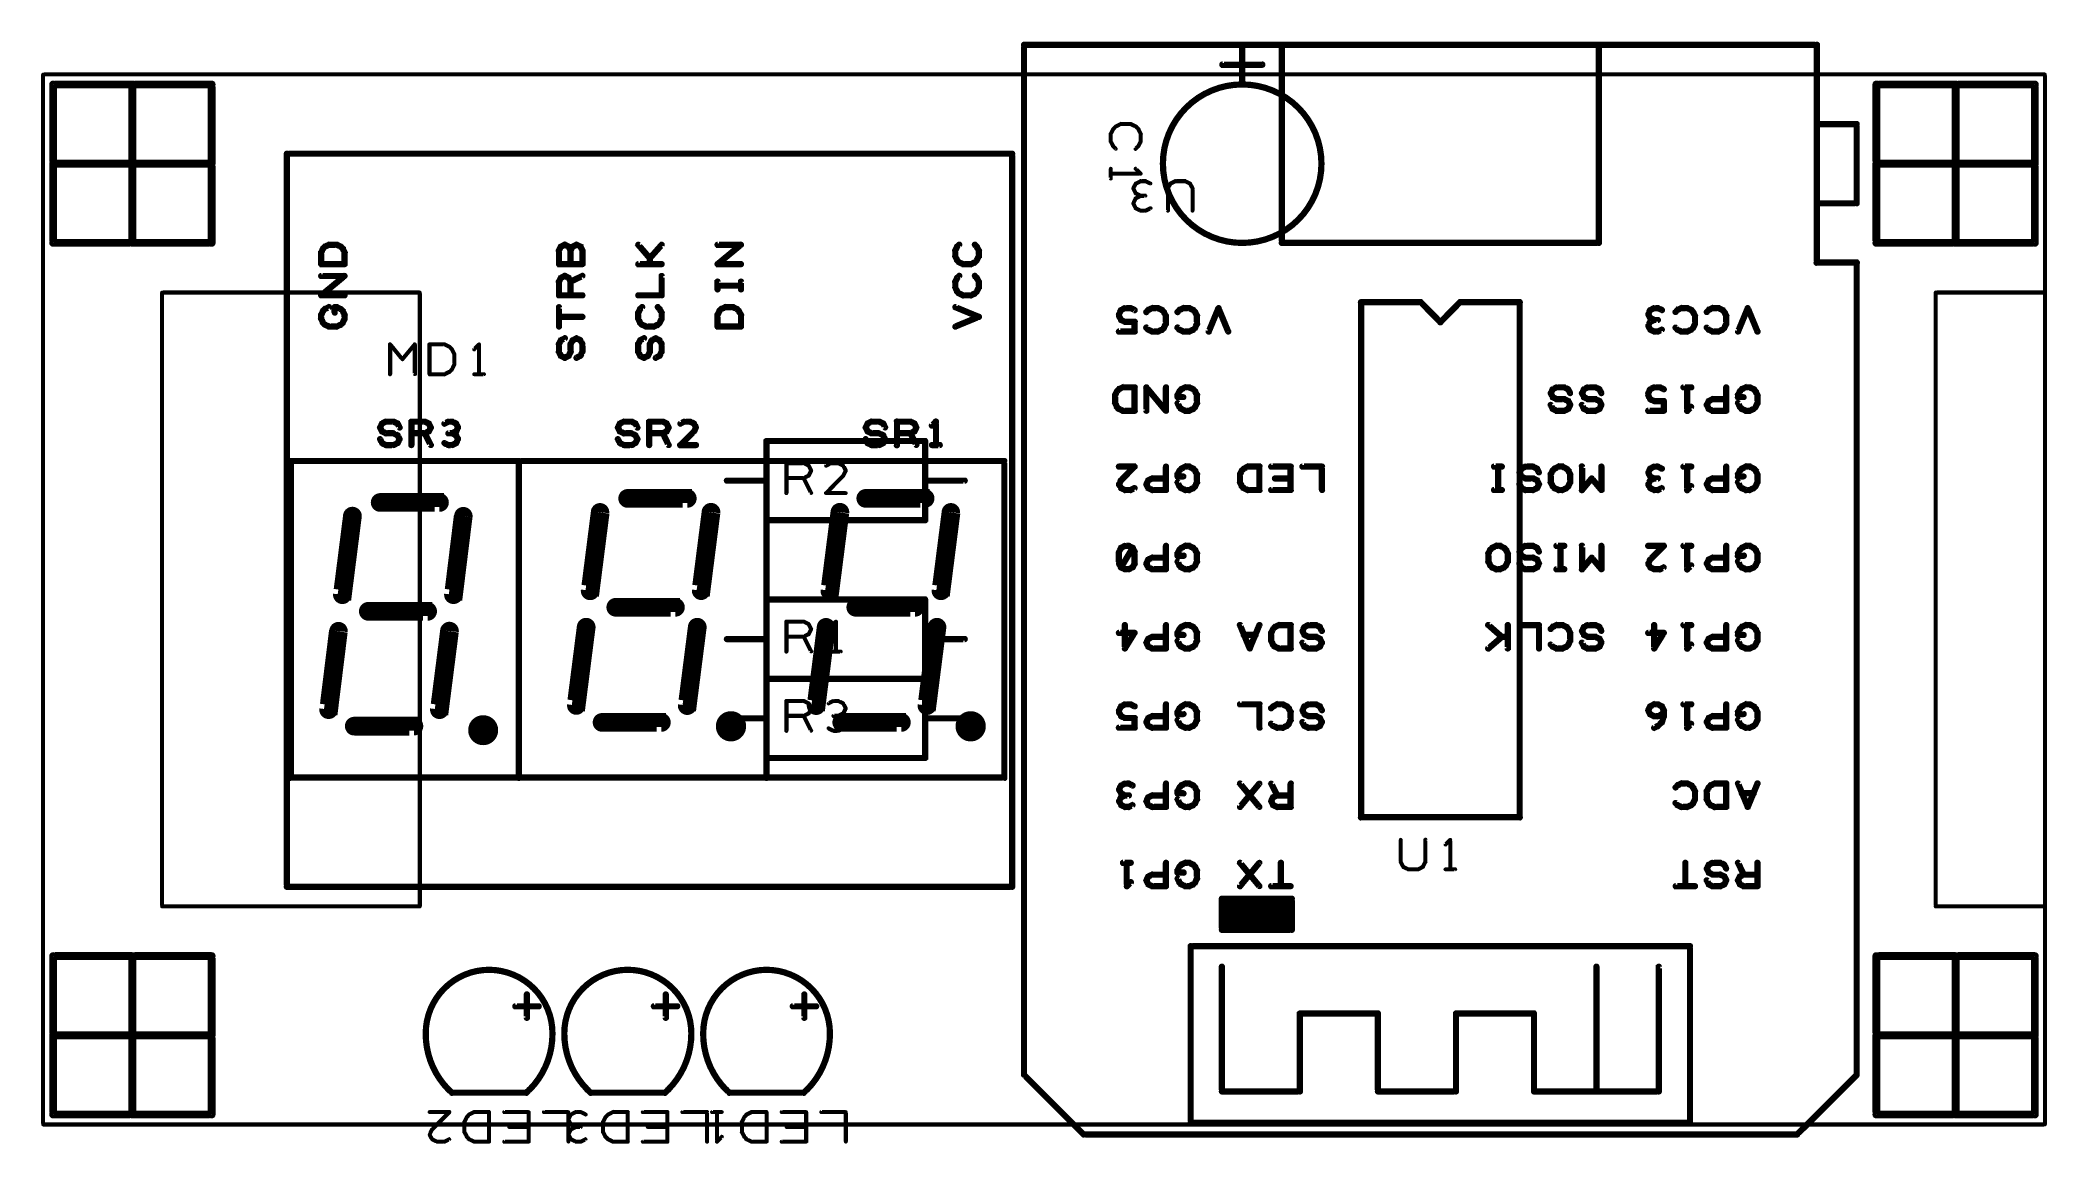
# Model space of a CAD drawing. Extents: x -1.7 to 62.6, y -2.2 to 33.2.
import ezdxf

# ---------------------------------------------------------------- set-up
doc = ezdxf.new("R2010")
doc.units = 0
doc.layers.add('_BOARD', color=254, linetype='CONTINUOUS')
doc.layers.add('TOP_SILK', color=1, linetype='CONTINUOUS')

msp = doc.modelspace()

# ---------------------------------------------------------------- linework, layer by layer
at = {"layer": '_BOARD', "color": 3}
msp.add_lwpolyline([(-1.56, 32.07, 0.06, 0.06, 1), (-1.62, 32.07, 0, 0, 0), (-1.59, 32.07, 0, 0, 0), (-1.59, 32.07, 0.13, 0.13, 0), (-1.59, -1.59, 0, 0, 0), (-1.59, -1.59, 0.06, 0.06, 0), (-1.62, -1.59, 0.06, 0.06, 1), (-1.56, -1.59, 0, 0, 0), (-1.59, -1.56, 0.06, 0.06, 1), (-1.59, -1.62, 0, 0, 0), (-1.59, -1.59, 0, 0, 0), (-1.59, -1.59, 0.13, 0.13, 0), (62.55, -1.59, 0, 0, 0), (62.55, -1.59, 0.06, 0.06, 0), (62.55, -1.62, 0.06, 0.06, 1), (62.55, -1.56, 0, 0, 0), (62.52, -1.59, 0.06, 0.06, 1), (62.58, -1.59, 0, 0, 0), (62.55, -1.59, 0, 0, 0), (62.55, -1.59, 0.13, 0.13, 0), (62.55, 32.07, 0, 0, 0), (62.55, 32.07, 0.06, 0.06, 0), (62.58, 32.07, 0.06, 0.06, 1), (62.52, 32.07, 0, 0, 0), (62.55, 32.04, 0.06, 0.06, 1), (62.55, 32.1, 0, 0, 0), (62.55, 32.07, 0, 0, 0), (62.55, 32.07, 0.13, 0.13, 0), (-1.59, 32.07, 0.13, 0.13, 0), (-1.59, 32.07, 0, 0, 0), (-1.59, 32.07, 0.06, 0.06, 0), (-1.59, 32.1, 0.06, 0.06, 1), (-1.59, 32.04, 0, 0, 0)], format="xyseb", close=True, dxfattribs=at)
at = {"layer": 'TOP_SILK', "color": 2}
for points in [[(55.3, 33.02, 0.1, 0.1, 1), (55.2, 33.02, 0, 0, 0), (55.24, 33.02, 0, 0, 0), (55.24, 33.02, 0.2, 0.2, 0), (55.24, 26.04, 0, 0, 0), (55.24, 26.04, 0.1, 0.1, 0), (55.2, 26.04, 0.1, 0.1, 1), (55.3, 26.04, 0, 0, 0), (55.24, 26.09, 0.1, 0.1, 1), (55.24, 25.98, 0, 0, 0), (55.24, 26.04, 0, 0, 0), (55.24, 26.04, 0.2, 0.2, 0), (56.52, 26.04, 0, 0, 0), (56.52, 26.04, 0.1, 0.1, 0), (56.52, 25.98, 0.1, 0.1, 1), (56.52, 26.09, 0, 0, 0), (56.56, 26.04, 0.1, 0.1, 1), (56.47, 26.04, 0, 0, 0), (56.52, 26.04, 0, 0, 0), (56.52, 26.04, 0.2, 0.2, 0), (56.52, 0, 0, 0, 0), (56.52, 0, 0.1, 0.1, 0), (56.47, 0, 0.1, 0.1, 1), (56.56, 0, 0, 0, 0), (56.48, 0.04, 0.1, 0.1, -1), (56.55, -0.04, 0, 0, 0), (56.52, 0, 0, 0, 0), (56.52, 0, 0.2, 0.2, 0), (54.61, -1.91, 0, 0, 0), (54.61, -1.91, 0.1, 0.1, 0), (54.65, -1.94, 0.1, 0.1, -1), (54.57, -1.87, 0, 0, 0), (54.61, -1.85, 0.1, 0.1, -1), (54.61, -1.96, 0, 0, 0), (54.61, -1.91, 0, 0, 0), (54.61, -1.91, 0.2, 0.2, 0), (31.75, -1.91, 0, 0, 0), (31.75, -1.91, 0.1, 0.1, 0), (31.75, -1.96, 0.1, 0.1, -1), (31.75, -1.85, 0, 0, 0), (31.79, -1.87, 0.1, 0.1, -1), (31.71, -1.94, 0, 0, 0), (31.75, -1.91, 0, 0, 0), (31.75, -1.91, 0.2, 0.2, 0), (29.84, 0, 0, 0, 0), (29.84, 0, 0.1, 0.1, 0), (29.81, -0.04, 0.1, 0.1, -1), (29.88, 0.04, 0, 0, 0), (29.89, 0, 0.1, 0.1, -1), (29.8, 0, 0, 0, 0), (29.84, 0, 0, 0, 0), (29.84, 0, 0.2, 0.2, 0), (29.84, 33.02, 0, 0, 0), (29.84, 33.02, 0.1, 0.1, 0), (29.8, 33.02, 0.1, 0.1, -1), (29.89, 33.02, 0, 0, 0), (29.84, 32.97, 0.1, 0.1, -1), (29.84, 33.07, 0, 0, 0), (29.84, 33.02, 0, 0, 0), (29.84, 33.02, 0.2, 0.2, 0), (55.24, 33.02, 0.2, 0.2, 0), (55.24, 33.02, 0, 0, 0), (55.24, 33.02, 0.1, 0.1, 0), (55.24, 33.07, 0.1, 0.1, -1), (55.24, 32.97, 0, 0, 0)], [(48.26, 32.97, 0.1, 0.1, 1), (48.26, 33.07, 0, 0, 0), (48.26, 33.02, 0, 0, 0), (48.26, 33.02, 0.2, 0.2, 0), (38.1, 33.02, 0, 0, 0), (38.1, 33.02, 0.1, 0.1, 0), (38.1, 33.07, 0.1, 0.1, 1), (38.1, 32.97, 0, 0, 0), (38.15, 33.02, 0.1, 0.1, 1), (38.05, 33.02, 0, 0, 0), (38.1, 33.02, 0, 0, 0), (38.1, 33.02, 0.2, 0.2, 0), (38.1, 26.67, 0, 0, 0), (38.1, 26.67, 0.1, 0.1, 0), (38.05, 26.67, 0.1, 0.1, 1), (38.15, 26.67, 0, 0, 0), (38.1, 26.72, 0.1, 0.1, 1), (38.1, 26.62, 0, 0, 0), (38.1, 26.67, 0, 0, 0), (38.1, 26.67, 0.2, 0.2, 0), (48.26, 26.67, 0, 0, 0), (48.26, 26.67, 0.1, 0.1, 0), (48.26, 26.62, 0.1, 0.1, 1), (48.26, 26.72, 0, 0, 0), (48.21, 26.67, 0.1, 0.1, 1), (48.31, 26.67, 0, 0, 0), (48.26, 26.67, 0, 0, 0), (48.26, 26.67, 0.2, 0.2, 0), (48.26, 33.02, 0.2, 0.2, 0), (48.26, 33.02, 0, 0, 0), (48.26, 33.02, 0.1, 0.1, 0), (48.31, 33.02, 0.1, 0.1, 1), (48.21, 33.02, 0, 0, 0)], [(-1.27, 29.27, 0.13, 0.13, 1), (-1.27, 29.15, 0, 0, 0), (-1.27, 29.21, 0, 0, 0), (-1.27, 29.21, 0.25, 0.25, 0), (1.27, 29.21, 0, 0, 0), (1.27, 29.21, 0.13, 0.13, 0), (1.27, 29.15, 0.13, 0.13, 1), (1.27, 29.27, 0, 0, 0), (1.21, 29.21, 0.13, 0.13, 1), (1.33, 29.21, 0, 0, 0), (1.27, 29.21, 0, 0, 0), (1.27, 29.21, 0.25, 0.25, 0), (1.27, 31.75, 0, 0, 0), (1.27, 31.75, 0.13, 0.13, 0), (1.33, 31.75, 0.13, 0.13, 1), (1.21, 31.75, 0, 0, 0), (1.27, 31.69, 0.13, 0.13, 1), (1.27, 31.81, 0, 0, 0), (1.27, 31.75, 0, 0, 0), (1.27, 31.75, 0.25, 0.25, 0), (-1.27, 31.75, 0, 0, 0), (-1.27, 31.75, 0.13, 0.13, 0), (-1.27, 31.81, 0.13, 0.13, 1), (-1.27, 31.69, 0, 0, 0), (-1.21, 31.75, 0.13, 0.13, 1), (-1.33, 31.75, 0, 0, 0), (-1.27, 31.75, 0, 0, 0), (-1.27, 31.75, 0.25, 0.25, 0), (-1.27, 29.21, 0.25, 0.25, 0), (-1.27, 29.21, 0, 0, 0), (-1.27, 29.21, 0.13, 0.13, 0), (-1.33, 29.21, 0.13, 0.13, 1), (-1.21, 29.21, 0, 0, 0)], [(1.27, 29.27, 0.13, 0.13, 1), (1.27, 29.15, 0, 0, 0), (1.27, 29.21, 0, 0, 0), (1.27, 29.21, 0.25, 0.25, 0), (3.81, 29.21, 0, 0, 0), (3.81, 29.21, 0.13, 0.13, 0), (3.81, 29.15, 0.13, 0.13, 1), (3.81, 29.27, 0, 0, 0), (3.75, 29.21, 0.13, 0.13, 1), (3.87, 29.21, 0, 0, 0), (3.81, 29.21, 0, 0, 0), (3.81, 29.21, 0.25, 0.25, 0), (3.81, 31.75, 0, 0, 0), (3.81, 31.75, 0.13, 0.13, 0), (3.87, 31.75, 0.13, 0.13, 1), (3.75, 31.75, 0, 0, 0), (3.81, 31.69, 0.13, 0.13, 1), (3.81, 31.81, 0, 0, 0), (3.81, 31.75, 0, 0, 0), (3.81, 31.75, 0.25, 0.25, 0), (1.27, 31.75, 0, 0, 0), (1.27, 31.75, 0.13, 0.13, 0), (1.27, 31.81, 0.13, 0.13, 1), (1.27, 31.69, 0, 0, 0), (1.33, 31.75, 0.13, 0.13, 1), (1.21, 31.75, 0, 0, 0), (1.27, 31.75, 0, 0, 0), (1.27, 31.75, 0.25, 0.25, 0), (1.27, 29.21, 0.25, 0.25, 0), (1.27, 29.21, 0, 0, 0), (1.27, 29.21, 0.13, 0.13, 0), (1.21, 29.21, 0.13, 0.13, 1), (1.33, 29.21, 0, 0, 0)], [(36.83, 31.7, 0.1, 0.1, -1), (36.83, 31.8, 0, 0, 0), (36.83, 31.75, 0, 0, 0), (36.83, 31.75, 0.2, 0.2, -0.414), (39.37, 29.21, 0, 0, 0), (39.37, 29.21, 0.1, 0.1, 0), (39.42, 29.21, 0.1, 0.1, -1), (39.32, 29.21, 0, 0, 0), (39.32, 29.21, 0.1, 0.1, -1), (39.42, 29.21, 0, 0, 0), (39.37, 29.21, 0, 0, 0), (39.37, 29.21, 0.2, 0.2, -0.414), (36.83, 26.67, 0, 0, 0), (36.83, 26.67, 0.1, 0.1, 0), (36.83, 26.62, 0.1, 0.1, -1), (36.83, 26.72, 0, 0, 0), (36.83, 26.72, 0.1, 0.1, -1), (36.83, 26.62, 0, 0, 0), (36.83, 26.67, 0, 0, 0), (36.83, 26.67, 0.2, 0.2, -0.414), (34.29, 29.21, 0, 0, 0), (34.29, 29.21, 0.1, 0.1, 0), (34.24, 29.21, 0.1, 0.1, -1), (34.34, 29.21, 0, 0, 0), (34.34, 29.21, 0.1, 0.1, -1), (34.24, 29.21, 0, 0, 0), (34.29, 29.21, 0, 0, 0), (34.29, 29.21, 0.2, 0.2, -0.414), (36.83, 31.75, 0.2, 0.2, 0), (36.83, 31.75, 0, 0, 0), (36.83, 31.75, 0.1, 0.1, 0), (36.83, 31.8, 0.1, 0.1, -1), (36.83, 31.7, 0, 0, 0)], [(57.15, 29.27, 0.13, 0.13, 1), (57.15, 29.15, 0, 0, 0), (57.15, 29.21, 0, 0, 0), (57.15, 29.21, 0.25, 0.25, 0), (59.69, 29.21, 0, 0, 0), (59.69, 29.21, 0.13, 0.13, 0), (59.69, 29.15, 0.13, 0.13, 1), (59.69, 29.27, 0, 0, 0), (59.63, 29.21, 0.13, 0.13, 1), (59.75, 29.21, 0, 0, 0), (59.69, 29.21, 0, 0, 0), (59.69, 29.21, 0.25, 0.25, 0), (59.69, 31.75, 0, 0, 0), (59.69, 31.75, 0.13, 0.13, 0), (59.75, 31.75, 0.13, 0.13, 1), (59.63, 31.75, 0, 0, 0), (59.69, 31.69, 0.13, 0.13, 1), (59.69, 31.81, 0, 0, 0), (59.69, 31.75, 0, 0, 0), (59.69, 31.75, 0.25, 0.25, 0), (57.15, 31.75, 0, 0, 0), (57.15, 31.75, 0.13, 0.13, 0), (57.15, 31.81, 0.13, 0.13, 1), (57.15, 31.69, 0, 0, 0), (57.21, 31.75, 0.13, 0.13, 1), (57.09, 31.75, 0, 0, 0), (57.15, 31.75, 0, 0, 0), (57.15, 31.75, 0.25, 0.25, 0), (57.15, 29.21, 0.25, 0.25, 0), (57.15, 29.21, 0, 0, 0), (57.15, 29.21, 0.13, 0.13, 0), (57.09, 29.21, 0.13, 0.13, 1), (57.21, 29.21, 0, 0, 0)], [(59.69, 29.27, 0.13, 0.13, 1), (59.69, 29.15, 0, 0, 0), (59.69, 29.21, 0, 0, 0), (59.69, 29.21, 0.25, 0.25, 0), (62.23, 29.21, 0, 0, 0), (62.23, 29.21, 0.13, 0.13, 0), (62.23, 29.15, 0.13, 0.13, 1), (62.23, 29.27, 0, 0, 0), (62.17, 29.21, 0.13, 0.13, 1), (62.29, 29.21, 0, 0, 0), (62.23, 29.21, 0, 0, 0), (62.23, 29.21, 0.25, 0.25, 0), (62.23, 31.75, 0, 0, 0), (62.23, 31.75, 0.13, 0.13, 0), (62.29, 31.75, 0.13, 0.13, 1), (62.17, 31.75, 0, 0, 0), (62.23, 31.69, 0.13, 0.13, 1), (62.23, 31.81, 0, 0, 0), (62.23, 31.75, 0, 0, 0), (62.23, 31.75, 0.25, 0.25, 0), (59.69, 31.75, 0, 0, 0), (59.69, 31.75, 0.13, 0.13, 0), (59.69, 31.81, 0.13, 0.13, 1), (59.69, 31.69, 0, 0, 0), (59.75, 31.75, 0.13, 0.13, 1), (59.63, 31.75, 0, 0, 0), (59.69, 31.75, 0, 0, 0), (59.69, 31.75, 0.25, 0.25, 0), (59.69, 29.21, 0.25, 0.25, 0), (59.69, 29.21, 0, 0, 0), (59.69, 29.21, 0.13, 0.13, 0), (59.63, 29.21, 0.13, 0.13, 1), (59.75, 29.21, 0, 0, 0)], [(56.52, 30.43, 0.1, 0.1, 1), (56.52, 30.53, 0, 0, 0), (56.52, 30.48, 0, 0, 0), (56.52, 30.48, 0.2, 0.2, 0), (55.24, 30.48, 0, 0, 0), (55.24, 30.48, 0.1, 0.1, 0), (55.24, 30.53, 0.1, 0.1, 1), (55.24, 30.43, 0, 0, 0), (55.3, 30.48, 0.1, 0.1, 1), (55.2, 30.48, 0, 0, 0), (55.24, 30.48, 0, 0, 0), (55.24, 30.48, 0.2, 0.2, 0), (55.24, 27.94, 0, 0, 0), (55.24, 27.94, 0.1, 0.1, 0), (55.2, 27.94, 0.1, 0.1, 1), (55.3, 27.94, 0, 0, 0), (55.24, 27.99, 0.1, 0.1, 1), (55.24, 27.89, 0, 0, 0), (55.24, 27.94, 0, 0, 0), (55.24, 27.94, 0.2, 0.2, 0), (56.52, 27.94, 0, 0, 0), (56.52, 27.94, 0.1, 0.1, 0), (56.52, 27.89, 0.1, 0.1, 1), (56.52, 27.99, 0, 0, 0), (56.47, 27.94, 0.1, 0.1, 1), (56.56, 27.94, 0, 0, 0), (56.52, 27.94, 0, 0, 0), (56.52, 27.94, 0.2, 0.2, 0), (56.52, 30.48, 0.2, 0.2, 0), (56.52, 30.48, 0, 0, 0), (56.52, 30.48, 0.1, 0.1, 0), (56.56, 30.48, 0.1, 0.1, 1), (56.47, 30.48, 0, 0, 0)], [(6.22, 6.08, 0.1, 0.1, 1), (6.22, 5.98, 0, 0, 0), (6.22, 6.03, 0, 0, 0), (6.22, 6.03, 0.2, 0.2, 0), (29.46, 6.03, 0, 0, 0), (29.46, 6.03, 0.1, 0.1, 0), (29.46, 5.98, 0.1, 0.1, 1), (29.46, 6.08, 0, 0, 0), (29.41, 6.03, 0.1, 0.1, 1), (29.51, 6.03, 0, 0, 0), (29.46, 6.03, 0, 0, 0), (29.46, 6.03, 0.2, 0.2, 0), (29.46, 29.53, 0, 0, 0), (29.46, 29.53, 0.1, 0.1, 0), (29.51, 29.53, 0.1, 0.1, 1), (29.41, 29.53, 0, 0, 0), (29.46, 29.48, 0.1, 0.1, 1), (29.46, 29.58, 0, 0, 0), (29.46, 29.53, 0, 0, 0), (29.46, 29.53, 0.2, 0.2, 0), (6.22, 29.53, 0, 0, 0), (6.22, 29.53, 0.1, 0.1, 0), (6.22, 29.58, 0.1, 0.1, 1), (6.22, 29.48, 0, 0, 0), (6.27, 29.53, 0.1, 0.1, 1), (6.17, 29.53, 0, 0, 0), (6.22, 29.53, 0, 0, 0), (6.22, 29.53, 0.2, 0.2, 0), (6.22, 6.03, 0.2, 0.2, 0), (6.22, 6.03, 0, 0, 0), (6.22, 6.03, 0.1, 0.1, 0), (6.17, 6.03, 0.1, 0.1, 1), (6.27, 6.03, 0, 0, 0)], [(-1.27, 26.73, 0.13, 0.13, 1), (-1.27, 26.61, 0, 0, 0), (-1.27, 26.67, 0, 0, 0), (-1.27, 26.67, 0.25, 0.25, 0), (1.27, 26.67, 0, 0, 0), (1.27, 26.67, 0.13, 0.13, 0), (1.27, 26.61, 0.13, 0.13, 1), (1.27, 26.73, 0, 0, 0), (1.21, 26.67, 0.13, 0.13, 1), (1.33, 26.67, 0, 0, 0), (1.27, 26.67, 0, 0, 0), (1.27, 26.67, 0.25, 0.25, 0), (1.27, 29.21, 0, 0, 0), (1.27, 29.21, 0.13, 0.13, 0), (1.33, 29.21, 0.13, 0.13, 1), (1.21, 29.21, 0, 0, 0), (1.27, 29.15, 0.13, 0.13, 1), (1.27, 29.27, 0, 0, 0), (1.27, 29.21, 0, 0, 0), (1.27, 29.21, 0.25, 0.25, 0), (-1.27, 29.21, 0, 0, 0), (-1.27, 29.21, 0.13, 0.13, 0), (-1.27, 29.27, 0.13, 0.13, 1), (-1.27, 29.15, 0, 0, 0), (-1.21, 29.21, 0.13, 0.13, 1), (-1.33, 29.21, 0, 0, 0), (-1.27, 29.21, 0, 0, 0), (-1.27, 29.21, 0.25, 0.25, 0), (-1.27, 26.67, 0.25, 0.25, 0), (-1.27, 26.67, 0, 0, 0), (-1.27, 26.67, 0.13, 0.13, 0), (-1.33, 26.67, 0.13, 0.13, 1), (-1.21, 26.67, 0, 0, 0)], [(1.27, 26.73, 0.13, 0.13, 1), (1.27, 26.61, 0, 0, 0), (1.27, 26.67, 0, 0, 0), (1.27, 26.67, 0.25, 0.25, 0), (3.81, 26.67, 0, 0, 0), (3.81, 26.67, 0.13, 0.13, 0), (3.81, 26.61, 0.13, 0.13, 1), (3.81, 26.73, 0, 0, 0), (3.75, 26.67, 0.13, 0.13, 1), (3.87, 26.67, 0, 0, 0), (3.81, 26.67, 0, 0, 0), (3.81, 26.67, 0.25, 0.25, 0), (3.81, 29.21, 0, 0, 0), (3.81, 29.21, 0.13, 0.13, 0), (3.87, 29.21, 0.13, 0.13, 1), (3.75, 29.21, 0, 0, 0), (3.81, 29.15, 0.13, 0.13, 1), (3.81, 29.27, 0, 0, 0), (3.81, 29.21, 0, 0, 0), (3.81, 29.21, 0.25, 0.25, 0), (1.27, 29.21, 0, 0, 0), (1.27, 29.21, 0.13, 0.13, 0), (1.27, 29.27, 0.13, 0.13, 1), (1.27, 29.15, 0, 0, 0), (1.33, 29.21, 0.13, 0.13, 1), (1.21, 29.21, 0, 0, 0), (1.27, 29.21, 0, 0, 0), (1.27, 29.21, 0.25, 0.25, 0), (1.27, 26.67, 0.25, 0.25, 0), (1.27, 26.67, 0, 0, 0), (1.27, 26.67, 0.13, 0.13, 0), (1.21, 26.67, 0.13, 0.13, 1), (1.33, 26.67, 0, 0, 0)], [(57.15, 26.73, 0.13, 0.13, 1), (57.15, 26.61, 0, 0, 0), (57.15, 26.67, 0, 0, 0), (57.15, 26.67, 0.25, 0.25, 0), (59.69, 26.67, 0, 0, 0), (59.69, 26.67, 0.13, 0.13, 0), (59.69, 26.61, 0.13, 0.13, 1), (59.69, 26.73, 0, 0, 0), (59.63, 26.67, 0.13, 0.13, 1), (59.75, 26.67, 0, 0, 0), (59.69, 26.67, 0, 0, 0), (59.69, 26.67, 0.25, 0.25, 0), (59.69, 29.21, 0, 0, 0), (59.69, 29.21, 0.13, 0.13, 0), (59.75, 29.21, 0.13, 0.13, 1), (59.63, 29.21, 0, 0, 0), (59.69, 29.15, 0.13, 0.13, 1), (59.69, 29.27, 0, 0, 0), (59.69, 29.21, 0, 0, 0), (59.69, 29.21, 0.25, 0.25, 0), (57.15, 29.21, 0, 0, 0), (57.15, 29.21, 0.13, 0.13, 0), (57.15, 29.27, 0.13, 0.13, 1), (57.15, 29.15, 0, 0, 0), (57.21, 29.21, 0.13, 0.13, 1), (57.09, 29.21, 0, 0, 0), (57.15, 29.21, 0, 0, 0), (57.15, 29.21, 0.25, 0.25, 0), (57.15, 26.67, 0.25, 0.25, 0), (57.15, 26.67, 0, 0, 0), (57.15, 26.67, 0.13, 0.13, 0), (57.09, 26.67, 0.13, 0.13, 1), (57.21, 26.67, 0, 0, 0)], [(59.69, 26.73, 0.13, 0.13, 1), (59.69, 26.61, 0, 0, 0), (59.69, 26.67, 0, 0, 0), (59.69, 26.67, 0.25, 0.25, 0), (62.23, 26.67, 0, 0, 0), (62.23, 26.67, 0.13, 0.13, 0), (62.23, 26.61, 0.13, 0.13, 1), (62.23, 26.73, 0, 0, 0), (62.17, 26.67, 0.13, 0.13, 1), (62.29, 26.67, 0, 0, 0), (62.23, 26.67, 0, 0, 0), (62.23, 26.67, 0.25, 0.25, 0), (62.23, 29.21, 0, 0, 0), (62.23, 29.21, 0.13, 0.13, 0), (62.29, 29.21, 0.13, 0.13, 1), (62.17, 29.21, 0, 0, 0), (62.23, 29.15, 0.13, 0.13, 1), (62.23, 29.27, 0, 0, 0), (62.23, 29.21, 0, 0, 0), (62.23, 29.21, 0.25, 0.25, 0), (59.69, 29.21, 0, 0, 0), (59.69, 29.21, 0.13, 0.13, 0), (59.69, 29.27, 0.13, 0.13, 1), (59.69, 29.15, 0, 0, 0), (59.75, 29.21, 0.13, 0.13, 1), (59.63, 29.21, 0, 0, 0), (59.69, 29.21, 0, 0, 0), (59.69, 29.21, 0.25, 0.25, 0), (59.69, 26.67, 0.25, 0.25, 0), (59.69, 26.67, 0, 0, 0), (59.69, 26.67, 0.13, 0.13, 0), (59.63, 26.67, 0.13, 0.13, 1), (59.75, 26.67, 0, 0, 0)], [(2.22, 5.43, 0.06, 0.06, 1), (2.22, 5.37, 0, 0, 0), (2.22, 5.4, 0, 0, 0), (2.22, 5.4, 0.13, 0.13, 0), (10.48, 5.4, 0, 0, 0), (10.48, 5.4, 0.06, 0.06, 0), (10.48, 5.37, 0.06, 0.06, 1), (10.48, 5.43, 0, 0, 0), (10.45, 5.4, 0.06, 0.06, 1), (10.51, 5.4, 0, 0, 0), (10.48, 5.4, 0, 0, 0), (10.48, 5.4, 0.13, 0.13, 0), (10.48, 25.08, 0, 0, 0), (10.48, 25.08, 0.06, 0.06, 0), (10.51, 25.08, 0.06, 0.06, 1), (10.45, 25.08, 0, 0, 0), (10.48, 25.05, 0.06, 0.06, 1), (10.48, 25.11, 0, 0, 0), (10.48, 25.08, 0, 0, 0), (10.48, 25.08, 0.13, 0.13, 0), (2.22, 25.08, 0, 0, 0), (2.22, 25.08, 0.06, 0.06, 0), (2.22, 25.11, 0.06, 0.06, 1), (2.22, 25.05, 0, 0, 0), (2.25, 25.08, 0.06, 0.06, 1), (2.19, 25.08, 0, 0, 0), (2.22, 25.08, 0, 0, 0), (2.22, 25.08, 0.13, 0.13, 0), (2.22, 5.4, 0.13, 0.13, 0), (2.22, 5.4, 0, 0, 0), (2.22, 5.4, 0.06, 0.06, 0), (2.19, 5.4, 0.06, 0.06, 1), (2.25, 5.4, 0, 0, 0)], [(59.05, 5.43, 0.06, 0.06, 1), (59.05, 5.37, 0, 0, 0), (59.05, 5.4, 0, 0, 0), (59.05, 5.4, 0.13, 0.13, 0), (62.55, 5.4, 0, 0, 0), (62.55, 5.4, 0.06, 0.06, 0), (62.55, 5.37, 0.06, 0.06, 1), (62.55, 5.43, 0, 0, 0), (62.52, 5.4, 0.06, 0.06, 1), (62.58, 5.4, 0, 0, 0), (62.55, 5.4, 0, 0, 0), (62.55, 5.4, 0.13, 0.13, 0), (62.55, 25.08, 0, 0, 0), (62.55, 25.08, 0.06, 0.06, 0), (62.58, 25.08, 0.06, 0.06, 1), (62.52, 25.08, 0, 0, 0), (62.55, 25.05, 0.06, 0.06, 1), (62.55, 25.11, 0, 0, 0), (62.55, 25.08, 0, 0, 0), (62.55, 25.08, 0.13, 0.13, 0), (59.05, 25.08, 0, 0, 0), (59.05, 25.08, 0.06, 0.06, 0), (59.05, 25.11, 0.06, 0.06, 1), (59.05, 25.05, 0, 0, 0), (59.09, 25.08, 0.06, 0.06, 1), (59.02, 25.08, 0, 0, 0), (59.05, 25.08, 0, 0, 0), (59.05, 25.08, 0.13, 0.13, 0), (59.05, 5.4, 0.13, 0.13, 0), (59.05, 5.4, 0, 0, 0), (59.05, 5.4, 0.06, 0.06, 0), (59.02, 5.4, 0.06, 0.06, 1), (59.09, 5.4, 0, 0, 0)], [(40.59, 8.26, 0.1, 0.1, 1), (40.69, 8.26, 0, 0, 0), (40.64, 8.26, 0, 0, 0), (40.64, 8.26, 0.2, 0.2, 0), (40.64, 24.77, 0, 0, 0), (40.64, 24.77, 0.1, 0.1, 0), (40.69, 24.77, 0.1, 0.1, 1), (40.59, 24.77, 0, 0, 0), (40.64, 24.82, 0.1, 0.1, 1), (40.64, 24.71, 0, 0, 0), (40.64, 24.77, 0, 0, 0), (40.64, 24.77, 0.2, 0.2, 0), (42.55, 24.77, 0, 0, 0), (42.55, 24.77, 0.1, 0.1, 0), (42.55, 24.71, 0.1, 0.1, 1), (42.55, 24.82, 0, 0, 0), (42.58, 24.8, 0.1, 0.1, 1), (42.51, 24.73, 0, 0, 0), (42.55, 24.77, 0, 0, 0), (42.55, 24.77, 0.2, 0.2, 0), (43.18, 24.13, 0, 0, 0), (43.18, 24.13, 0.1, 0.1, 0), (43.14, 24.09, 0.1, 0.1, 1), (43.22, 24.17, 0, 0, 0), (43.14, 24.17, 0.1, 0.1, 1), (43.22, 24.09, 0, 0, 0), (43.18, 24.13, 0, 0, 0), (43.18, 24.13, 0.2, 0.2, 0), (43.81, 24.77, 0, 0, 0), (43.81, 24.77, 0.1, 0.1, 0), (43.85, 24.73, 0.1, 0.1, 1), (43.78, 24.8, 0, 0, 0), (43.81, 24.82, 0.1, 0.1, 1), (43.81, 24.71, 0, 0, 0), (43.81, 24.77, 0, 0, 0), (43.81, 24.77, 0.2, 0.2, 0), (45.72, 24.77, 0, 0, 0), (45.72, 24.77, 0.1, 0.1, 0), (45.72, 24.71, 0.1, 0.1, 1), (45.72, 24.82, 0, 0, 0), (45.77, 24.77, 0.1, 0.1, 1), (45.67, 24.77, 0, 0, 0), (45.72, 24.77, 0, 0, 0), (45.72, 24.77, 0.2, 0.2, 0), (45.72, 8.26, 0, 0, 0), (45.72, 8.26, 0.1, 0.1, 0), (45.67, 8.26, 0.1, 0.1, 1), (45.77, 8.26, 0, 0, 0), (45.72, 8.2, 0.1, 0.1, 1), (45.72, 8.31, 0, 0, 0), (45.72, 8.26, 0, 0, 0), (45.72, 8.26, 0.2, 0.2, 0), (40.64, 8.26, 0.2, 0.2, 0), (40.64, 8.26, 0, 0, 0), (40.64, 8.26, 0.1, 0.1, 0), (40.64, 8.31, 0.1, 0.1, 1), (40.64, 8.2, 0, 0, 0)], [(21.54, 17.78, 0.1, 0.1, 1), (21.64, 17.78, 0, 0, 0), (21.59, 17.78, 0, 0, 0), (21.59, 17.78, 0.2, 0.2, 0), (21.59, 20.32, 0, 0, 0), (21.59, 20.32, 0.1, 0.1, 0), (21.64, 20.32, 0.1, 0.1, 1), (21.54, 20.32, 0, 0, 0), (21.59, 20.37, 0.1, 0.1, 1), (21.59, 20.27, 0, 0, 0), (21.59, 20.32, 0, 0, 0), (21.59, 20.32, 0.2, 0.2, 0), (26.67, 20.32, 0, 0, 0), (26.67, 20.32, 0.1, 0.1, 0), (26.67, 20.27, 0.1, 0.1, 1), (26.67, 20.37, 0, 0, 0), (26.72, 20.32, 0.1, 0.1, 1), (26.62, 20.32, 0, 0, 0), (26.67, 20.32, 0, 0, 0), (26.67, 20.32, 0.2, 0.2, 0), (26.67, 17.78, 0, 0, 0), (26.67, 17.78, 0.1, 0.1, 0), (26.62, 17.78, 0.1, 0.1, 1), (26.72, 17.78, 0, 0, 0), (26.67, 17.73, 0.1, 0.1, 1), (26.67, 17.83, 0, 0, 0), (26.67, 17.78, 0, 0, 0), (26.67, 17.78, 0.2, 0.2, 0), (21.59, 17.78, 0.2, 0.2, 0), (21.59, 17.78, 0, 0, 0), (21.59, 17.78, 0.1, 0.1, 0), (21.59, 17.83, 0.1, 0.1, 1), (21.59, 17.73, 0, 0, 0)], [(6.35, 9.57, 0.1, 0.1, 1), (6.35, 9.47, 0, 0, 0), (6.35, 9.53, 0, 0, 0), (6.35, 9.53, 0.2, 0.2, 0), (13.65, 9.53, 0, 0, 0), (13.65, 9.53, 0.1, 0.1, 0), (13.65, 9.47, 0.1, 0.1, 1), (13.65, 9.57, 0, 0, 0), (13.6, 9.53, 0.1, 0.1, 1), (13.7, 9.53, 0, 0, 0), (13.65, 9.53, 0, 0, 0), (13.65, 9.53, 0.2, 0.2, 0), (13.65, 19.68, 0, 0, 0), (13.65, 19.68, 0.1, 0.1, 0), (13.7, 19.68, 0.1, 0.1, 1), (13.6, 19.68, 0, 0, 0), (13.65, 19.64, 0.1, 0.1, 1), (13.65, 19.73, 0, 0, 0), (13.65, 19.68, 0, 0, 0), (13.65, 19.68, 0.2, 0.2, 0), (6.35, 19.68, 0, 0, 0), (6.35, 19.68, 0.1, 0.1, 0), (6.35, 19.73, 0.1, 0.1, 1), (6.35, 19.64, 0, 0, 0), (6.4, 19.68, 0.1, 0.1, 1), (6.3, 19.68, 0, 0, 0), (6.35, 19.68, 0, 0, 0), (6.35, 19.68, 0.2, 0.2, 0), (6.35, 9.53, 0.2, 0.2, 0), (6.35, 9.53, 0, 0, 0), (6.35, 9.53, 0.1, 0.1, 0), (6.3, 9.53, 0.1, 0.1, 1), (6.4, 9.53, 0, 0, 0)], [(13.65, 9.57, 0.1, 0.1, 1), (13.65, 9.47, 0, 0, 0), (13.65, 9.53, 0, 0, 0), (13.65, 9.53, 0.2, 0.2, 0), (21.59, 9.53, 0, 0, 0), (21.59, 9.53, 0.1, 0.1, 0), (21.59, 9.47, 0.1, 0.1, 1), (21.59, 9.57, 0, 0, 0), (21.54, 9.53, 0.1, 0.1, 1), (21.64, 9.53, 0, 0, 0), (21.59, 9.53, 0, 0, 0), (21.59, 9.53, 0.2, 0.2, 0), (21.59, 19.68, 0, 0, 0), (21.59, 19.68, 0.1, 0.1, 0), (21.64, 19.68, 0.1, 0.1, 1), (21.54, 19.68, 0, 0, 0), (21.59, 19.64, 0.1, 0.1, 1), (21.59, 19.73, 0, 0, 0), (21.59, 19.68, 0, 0, 0), (21.59, 19.68, 0.2, 0.2, 0), (13.65, 19.68, 0, 0, 0), (13.65, 19.68, 0.1, 0.1, 0), (13.65, 19.73, 0.1, 0.1, 1), (13.65, 19.64, 0, 0, 0), (13.7, 19.68, 0.1, 0.1, 1), (13.6, 19.68, 0, 0, 0), (13.65, 19.68, 0, 0, 0), (13.65, 19.68, 0.2, 0.2, 0), (13.65, 9.53, 0.2, 0.2, 0), (13.65, 9.53, 0, 0, 0), (13.65, 9.53, 0.1, 0.1, 0), (13.6, 9.53, 0.1, 0.1, 1), (13.7, 9.53, 0, 0, 0)], [(21.59, 9.57, 0.1, 0.1, 1), (21.59, 9.47, 0, 0, 0), (21.59, 9.53, 0, 0, 0), (21.59, 9.53, 0.2, 0.2, 0), (29.21, 9.53, 0, 0, 0), (29.21, 9.53, 0.1, 0.1, 0), (29.21, 9.47, 0.1, 0.1, 1), (29.21, 9.57, 0, 0, 0), (29.16, 9.53, 0.1, 0.1, 1), (29.26, 9.53, 0, 0, 0), (29.21, 9.53, 0, 0, 0), (29.21, 9.53, 0.2, 0.2, 0), (29.21, 19.68, 0, 0, 0), (29.21, 19.68, 0.1, 0.1, 0), (29.26, 19.68, 0.1, 0.1, 1), (29.16, 19.68, 0, 0, 0), (29.21, 19.64, 0.1, 0.1, 1), (29.21, 19.73, 0, 0, 0), (29.21, 19.68, 0, 0, 0), (29.21, 19.68, 0.2, 0.2, 0), (21.59, 19.68, 0, 0, 0), (21.59, 19.68, 0.1, 0.1, 0), (21.59, 19.73, 0.1, 0.1, 1), (21.59, 19.64, 0, 0, 0), (21.64, 19.68, 0.1, 0.1, 1), (21.54, 19.68, 0, 0, 0), (21.59, 19.68, 0, 0, 0), (21.59, 19.68, 0.2, 0.2, 0), (21.59, 9.53, 0.2, 0.2, 0), (21.59, 9.53, 0, 0, 0), (21.59, 9.53, 0.1, 0.1, 0), (21.54, 9.53, 0.1, 0.1, 1), (21.64, 9.53, 0, 0, 0)], [(21.54, 12.7, 0.1, 0.1, 1), (21.64, 12.7, 0, 0, 0), (21.59, 12.7, 0, 0, 0), (21.59, 12.7, 0.2, 0.2, 0), (21.59, 15.24, 0, 0, 0), (21.59, 15.24, 0.1, 0.1, 0), (21.64, 15.24, 0.1, 0.1, 1), (21.54, 15.24, 0, 0, 0), (21.59, 15.29, 0.1, 0.1, 1), (21.59, 15.19, 0, 0, 0), (21.59, 15.24, 0, 0, 0), (21.59, 15.24, 0.2, 0.2, 0), (26.67, 15.24, 0, 0, 0), (26.67, 15.24, 0.1, 0.1, 0), (26.67, 15.19, 0.1, 0.1, 1), (26.67, 15.29, 0, 0, 0), (26.72, 15.24, 0.1, 0.1, 1), (26.62, 15.24, 0, 0, 0), (26.67, 15.24, 0, 0, 0), (26.67, 15.24, 0.2, 0.2, 0), (26.67, 12.7, 0, 0, 0), (26.67, 12.7, 0.1, 0.1, 0), (26.62, 12.7, 0.1, 0.1, 1), (26.72, 12.7, 0, 0, 0), (26.67, 12.65, 0.1, 0.1, 1), (26.67, 12.75, 0, 0, 0), (26.67, 12.7, 0, 0, 0), (26.67, 12.7, 0.2, 0.2, 0), (21.59, 12.7, 0.2, 0.2, 0), (21.59, 12.7, 0, 0, 0), (21.59, 12.7, 0.1, 0.1, 0), (21.59, 12.75, 0.1, 0.1, 1), (21.59, 12.65, 0, 0, 0)], [(21.54, 10.16, 0.1, 0.1, 1), (21.64, 10.16, 0, 0, 0), (21.59, 10.16, 0, 0, 0), (21.59, 10.16, 0.2, 0.2, 0), (21.59, 12.7, 0, 0, 0), (21.59, 12.7, 0.1, 0.1, 0), (21.64, 12.7, 0.1, 0.1, 1), (21.54, 12.7, 0, 0, 0), (21.59, 12.75, 0.1, 0.1, 1), (21.59, 12.65, 0, 0, 0), (21.59, 12.7, 0, 0, 0), (21.59, 12.7, 0.2, 0.2, 0), (26.67, 12.7, 0, 0, 0), (26.67, 12.7, 0.1, 0.1, 0), (26.67, 12.65, 0.1, 0.1, 1), (26.67, 12.75, 0, 0, 0), (26.72, 12.7, 0.1, 0.1, 1), (26.62, 12.7, 0, 0, 0), (26.67, 12.7, 0, 0, 0), (26.67, 12.7, 0.2, 0.2, 0), (26.67, 10.16, 0, 0, 0), (26.67, 10.16, 0.1, 0.1, 0), (26.62, 10.16, 0.1, 0.1, 1), (26.72, 10.16, 0, 0, 0), (26.67, 10.11, 0.1, 0.1, 1), (26.67, 10.21, 0, 0, 0), (26.67, 10.16, 0, 0, 0), (26.67, 10.16, 0.2, 0.2, 0), (21.59, 10.16, 0.2, 0.2, 0), (21.59, 10.16, 0, 0, 0), (21.59, 10.16, 0.1, 0.1, 0), (21.59, 10.21, 0.1, 0.1, 1), (21.59, 10.11, 0, 0, 0)], [(12.51, 11.38, 0.1, 0.1, 1), (12.51, 11.48, 0, 0, 0), (12.51, 11.43, 0, 0, 0), (12.51, 11.43, 0.2, 0.2, 1), (12.51, 10.67, 0, 0, 0), (12.51, 10.67, 0.1, 0.1, 0), (12.51, 10.62, 0.1, 0.1, 1), (12.51, 10.72, 0, 0, 0), (12.51, 10.72, 0.1, 0.1, 1), (12.51, 10.62, 0, 0, 0), (12.51, 10.67, 0, 0, 0), (12.51, 10.67, 0.2, 0.2, 1), (12.51, 11.43, 0.2, 0.2, 0), (12.51, 11.43, 0, 0, 0), (12.51, 11.43, 0.1, 0.1, 0), (12.51, 11.48, 0.1, 0.1, 1), (12.51, 11.38, 0, 0, 0)], [(20.45, 11.51, 0.1, 0.1, 1), (20.45, 11.61, 0, 0, 0), (20.45, 11.56, 0, 0, 0), (20.45, 11.56, 0.2, 0.2, 1), (20.45, 10.79, 0, 0, 0), (20.45, 10.79, 0.1, 0.1, 0), (20.45, 10.74, 0.1, 0.1, 1), (20.45, 10.85, 0, 0, 0), (20.45, 10.85, 0.1, 0.1, 1), (20.45, 10.74, 0, 0, 0), (20.45, 10.79, 0, 0, 0), (20.45, 10.79, 0.2, 0.2, 1), (20.45, 11.56, 0.2, 0.2, 0), (20.45, 11.56, 0, 0, 0), (20.45, 11.56, 0.1, 0.1, 0), (20.45, 11.61, 0.1, 0.1, 1), (20.45, 11.51, 0, 0, 0)], [(28.13, 11.51, 0.1, 0.1, 1), (28.13, 11.61, 0, 0, 0), (28.13, 11.56, 0, 0, 0), (28.13, 11.56, 0.2, 0.2, 1), (28.13, 10.79, 0, 0, 0), (28.13, 10.79, 0.1, 0.1, 0), (28.13, 10.74, 0.1, 0.1, 1), (28.13, 10.85, 0, 0, 0), (28.13, 10.85, 0.1, 0.1, 1), (28.13, 10.74, 0, 0, 0), (28.13, 10.79, 0, 0, 0), (28.13, 10.79, 0.2, 0.2, 1), (28.13, 11.56, 0.2, 0.2, 0), (28.13, 11.56, 0, 0, 0), (28.13, 11.56, 0.1, 0.1, 0), (28.13, 11.61, 0.1, 0.1, 1), (28.13, 11.51, 0, 0, 0)], [(38.42, 5.6, 0.1, 0.1, 1), (38.42, 5.7, 0, 0, 0), (38.42, 5.65, 0, 0, 0), (38.42, 5.65, 0.2, 0.2, 0), (36.18, 5.65, 0, 0, 0), (36.18, 5.65, 0.1, 0.1, 0), (36.18, 5.7, 0.1, 0.1, 1), (36.18, 5.6, 0, 0, 0), (36.23, 5.65, 0.1, 0.1, 1), (36.13, 5.65, 0, 0, 0), (36.18, 5.65, 0, 0, 0), (36.18, 5.65, 0.2, 0.2, 0), (36.18, 4.65, 0, 0, 0), (36.18, 4.65, 0.1, 0.1, 0), (36.13, 4.65, 0.1, 0.1, 1), (36.23, 4.65, 0, 0, 0), (36.18, 4.7, 0.1, 0.1, 1), (36.18, 4.6, 0, 0, 0), (36.18, 4.65, 0, 0, 0), (36.18, 4.65, 0.2, 0.2, 0), (38.42, 4.65, 0, 0, 0), (38.42, 4.65, 0.1, 0.1, 0), (38.42, 4.6, 0.1, 0.1, 1), (38.42, 4.7, 0, 0, 0), (38.37, 4.65, 0.1, 0.1, 1), (38.47, 4.65, 0, 0, 0), (38.42, 4.65, 0, 0, 0), (38.42, 4.65, 0.2, 0.2, 0), (38.42, 5.65, 0.2, 0.2, 0), (38.42, 5.65, 0, 0, 0), (38.42, 5.65, 0.1, 0.1, 0), (38.47, 5.65, 0.1, 0.1, 1), (38.37, 5.65, 0, 0, 0)], [(-1.27, 1.33, 0.13, 0.13, 1), (-1.27, 1.21, 0, 0, 0), (-1.27, 1.27, 0, 0, 0), (-1.27, 1.27, 0.25, 0.25, 0), (1.27, 1.27, 0, 0, 0), (1.27, 1.27, 0.13, 0.13, 0), (1.27, 1.21, 0.13, 0.13, 1), (1.27, 1.33, 0, 0, 0), (1.21, 1.27, 0.13, 0.13, 1), (1.33, 1.27, 0, 0, 0), (1.27, 1.27, 0, 0, 0), (1.27, 1.27, 0.25, 0.25, 0), (1.27, 3.81, 0, 0, 0), (1.27, 3.81, 0.13, 0.13, 0), (1.33, 3.81, 0.13, 0.13, 1), (1.21, 3.81, 0, 0, 0), (1.27, 3.75, 0.13, 0.13, 1), (1.27, 3.87, 0, 0, 0), (1.27, 3.81, 0, 0, 0), (1.27, 3.81, 0.25, 0.25, 0), (-1.27, 3.81, 0, 0, 0), (-1.27, 3.81, 0.13, 0.13, 0), (-1.27, 3.87, 0.13, 0.13, 1), (-1.27, 3.75, 0, 0, 0), (-1.21, 3.81, 0.13, 0.13, 1), (-1.33, 3.81, 0, 0, 0), (-1.27, 3.81, 0, 0, 0), (-1.27, 3.81, 0.25, 0.25, 0), (-1.27, 1.27, 0.25, 0.25, 0), (-1.27, 1.27, 0, 0, 0), (-1.27, 1.27, 0.13, 0.13, 0), (-1.33, 1.27, 0.13, 0.13, 1), (-1.21, 1.27, 0, 0, 0)], [(1.27, 1.33, 0.13, 0.13, 1), (1.27, 1.21, 0, 0, 0), (1.27, 1.27, 0, 0, 0), (1.27, 1.27, 0.25, 0.25, 0), (3.81, 1.27, 0, 0, 0), (3.81, 1.27, 0.13, 0.13, 0), (3.81, 1.21, 0.13, 0.13, 1), (3.81, 1.33, 0, 0, 0), (3.75, 1.27, 0.13, 0.13, 1), (3.87, 1.27, 0, 0, 0), (3.81, 1.27, 0, 0, 0), (3.81, 1.27, 0.25, 0.25, 0), (3.81, 3.81, 0, 0, 0), (3.81, 3.81, 0.13, 0.13, 0), (3.87, 3.81, 0.13, 0.13, 1), (3.75, 3.81, 0, 0, 0), (3.81, 3.75, 0.13, 0.13, 1), (3.81, 3.87, 0, 0, 0), (3.81, 3.81, 0, 0, 0), (3.81, 3.81, 0.25, 0.25, 0), (1.27, 3.81, 0, 0, 0), (1.27, 3.81, 0.13, 0.13, 0), (1.27, 3.87, 0.13, 0.13, 1), (1.27, 3.75, 0, 0, 0), (1.33, 3.81, 0.13, 0.13, 1), (1.21, 3.81, 0, 0, 0), (1.27, 3.81, 0, 0, 0), (1.27, 3.81, 0.25, 0.25, 0), (1.27, 1.27, 0.25, 0.25, 0), (1.27, 1.27, 0, 0, 0), (1.27, 1.27, 0.13, 0.13, 0), (1.21, 1.27, 0.13, 0.13, 1), (1.33, 1.27, 0, 0, 0)], [(51.18, 4.08, 0.1, 0.1, 1), (51.18, 4.18, 0, 0, 0), (51.18, 4.13, 0, 0, 0), (51.18, 4.13, 0.2, 0.2, 0), (35.18, 4.13, 0, 0, 0), (35.18, 4.13, 0.1, 0.1, 0), (35.18, 4.18, 0.1, 0.1, 1), (35.18, 4.08, 0, 0, 0), (35.23, 4.13, 0.1, 0.1, 1), (35.13, 4.13, 0, 0, 0), (35.18, 4.13, 0, 0, 0), (35.18, 4.13, 0.2, 0.2, 0), (35.18, -1.53, 0, 0, 0), (35.18, -1.53, 0.1, 0.1, 0), (35.13, -1.53, 0.1, 0.1, 1), (35.23, -1.53, 0, 0, 0), (35.18, -1.48, 0.1, 0.1, 1), (35.18, -1.58, 0, 0, 0), (35.18, -1.53, 0, 0, 0), (35.18, -1.53, 0.2, 0.2, 0), (51.18, -1.53, 0, 0, 0), (51.18, -1.53, 0.1, 0.1, 0), (51.18, -1.58, 0.1, 0.1, 1), (51.18, -1.48, 0, 0, 0), (51.13, -1.53, 0.1, 0.1, 1), (51.23, -1.53, 0, 0, 0), (51.18, -1.53, 0, 0, 0), (51.18, -1.53, 0.2, 0.2, 0), (51.18, 4.13, 0.2, 0.2, 0), (51.18, 4.13, 0, 0, 0), (51.18, 4.13, 0.1, 0.1, 0), (51.23, 4.13, 0.1, 0.1, 1), (51.13, 4.13, 0, 0, 0)], [(57.15, 1.33, 0.13, 0.13, 1), (57.15, 1.21, 0, 0, 0), (57.15, 1.27, 0, 0, 0), (57.15, 1.27, 0.25, 0.25, 0), (59.69, 1.27, 0, 0, 0), (59.69, 1.27, 0.13, 0.13, 0), (59.69, 1.21, 0.13, 0.13, 1), (59.69, 1.33, 0, 0, 0), (59.63, 1.27, 0.13, 0.13, 1), (59.75, 1.27, 0, 0, 0), (59.69, 1.27, 0, 0, 0), (59.69, 1.27, 0.25, 0.25, 0), (59.69, 3.81, 0, 0, 0), (59.69, 3.81, 0.13, 0.13, 0), (59.75, 3.81, 0.13, 0.13, 1), (59.63, 3.81, 0, 0, 0), (59.69, 3.75, 0.13, 0.13, 1), (59.69, 3.87, 0, 0, 0), (59.69, 3.81, 0, 0, 0), (59.69, 3.81, 0.25, 0.25, 0), (57.15, 3.81, 0, 0, 0), (57.15, 3.81, 0.13, 0.13, 0), (57.15, 3.87, 0.13, 0.13, 1), (57.15, 3.75, 0, 0, 0), (57.21, 3.81, 0.13, 0.13, 1), (57.09, 3.81, 0, 0, 0), (57.15, 3.81, 0, 0, 0), (57.15, 3.81, 0.25, 0.25, 0), (57.15, 1.27, 0.25, 0.25, 0), (57.15, 1.27, 0, 0, 0), (57.15, 1.27, 0.13, 0.13, 0), (57.09, 1.27, 0.13, 0.13, 1), (57.21, 1.27, 0, 0, 0)], [(59.69, 1.33, 0.13, 0.13, 1), (59.69, 1.21, 0, 0, 0), (59.69, 1.27, 0, 0, 0), (59.69, 1.27, 0.25, 0.25, 0), (62.23, 1.27, 0, 0, 0), (62.23, 1.27, 0.13, 0.13, 0), (62.23, 1.21, 0.13, 0.13, 1), (62.23, 1.33, 0, 0, 0), (62.17, 1.27, 0.13, 0.13, 1), (62.29, 1.27, 0, 0, 0), (62.23, 1.27, 0, 0, 0), (62.23, 1.27, 0.25, 0.25, 0), (62.23, 3.81, 0, 0, 0), (62.23, 3.81, 0.13, 0.13, 0), (62.29, 3.81, 0.13, 0.13, 1), (62.17, 3.81, 0, 0, 0), (62.23, 3.75, 0.13, 0.13, 1), (62.23, 3.87, 0, 0, 0), (62.23, 3.81, 0, 0, 0), (62.23, 3.81, 0.25, 0.25, 0), (59.69, 3.81, 0, 0, 0), (59.69, 3.81, 0.13, 0.13, 0), (59.69, 3.87, 0.13, 0.13, 1), (59.69, 3.75, 0, 0, 0), (59.75, 3.81, 0.13, 0.13, 1), (59.63, 3.81, 0, 0, 0), (59.69, 3.81, 0, 0, 0), (59.69, 3.81, 0.25, 0.25, 0), (59.69, 1.27, 0.25, 0.25, 0), (59.69, 1.27, 0, 0, 0), (59.69, 1.27, 0.13, 0.13, 0), (59.63, 1.27, 0.13, 0.13, 1), (59.75, 1.27, 0, 0, 0)], [(14.68, 1.33, 0.1, 0.1, 1), (14.78, 1.33, 0, 0, 0), (14.73, 1.33, 0, 0, 0), (14.73, 1.33, 0.2, 0.2, 0.414), (12.7, 3.37, 0, 0, 0), (12.7, 3.37, 0.1, 0.1, 0), (12.7, 3.42, 0.1, 0.1, 1), (12.7, 3.32, 0, 0, 0), (12.7, 3.32, 0.1, 0.1, 1), (12.7, 3.42, 0, 0, 0), (12.7, 3.37, 0, 0, 0), (12.7, 3.37, 0.2, 0.2, 0.414), (10.67, 1.33, 0, 0, 0), (10.67, 1.33, 0.1, 0.1, 0), (10.62, 1.33, 0.1, 0.1, 1), (10.72, 1.33, 0, 0, 0), (10.72, 1.33, 0.1, 0.1, 1), (10.62, 1.33, 0, 0, 0), (10.67, 1.33, 0, 0, 0), (10.67, 1.33, 0.2, 0.2, 0.199), (11.4, -0.47, 0, 0, 0), (11.4, -0.47, 0.1, 0.1, 0), (11.37, -0.51, 0.1, 0.1, 1), (11.44, -0.43, 0, 0, 0), (11.44, -0.43, 0.1, 0.1, 1), (11.37, -0.51, 0, 0, 0), (11.4, -0.47, 0, 0, 0), (11.4, -0.47, 0.2, 0.2, 0), (11.51, -0.57, 0, 0, 0), (11.51, -0.57, 0.1, 0.1, 0), (11.47, -0.61, 0.1, 0.1, 1), (11.54, -0.54, 0, 0, 0), (11.51, -0.52, 0.1, 0.1, 1), (11.51, -0.62, 0, 0, 0), (11.51, -0.57, 0, 0, 0), (11.51, -0.57, 0.2, 0.2, 0), (13.89, -0.57, 0, 0, 0), (13.89, -0.57, 0.1, 0.1, 0), (13.89, -0.62, 0.1, 0.1, 1), (13.89, -0.52, 0, 0, 0), (13.86, -0.54, 0.1, 0.1, 1), (13.93, -0.61, 0, 0, 0), (13.89, -0.57, 0, 0, 0), (13.89, -0.57, 0.2, 0.2, 0), (14, -0.47, 0, 0, 0), (14, -0.47, 0.1, 0.1, 0), (14.03, -0.51, 0.1, 0.1, 1), (13.96, -0.43, 0, 0, 0), (13.96, -0.43, 0.1, 0.1, 1), (14.03, -0.51, 0, 0, 0), (14, -0.47, 0, 0, 0), (14, -0.47, 0.2, 0.2, 0.199), (14.73, 1.33, 0.2, 0.2, 0), (14.73, 1.33, 0, 0, 0), (14.73, 1.33, 0.1, 0.1, 0), (14.78, 1.33, 0.1, 0.1, 1), (14.68, 1.33, 0, 0, 0)], [(19.13, 1.33, 0.1, 0.1, 1), (19.23, 1.33, 0, 0, 0), (19.18, 1.33, 0, 0, 0), (19.18, 1.33, 0.2, 0.2, 0.414), (17.14, 3.37, 0, 0, 0), (17.14, 3.37, 0.1, 0.1, 0), (17.14, 3.42, 0.1, 0.1, 1), (17.14, 3.32, 0, 0, 0), (17.14, 3.32, 0.1, 0.1, 1), (17.14, 3.42, 0, 0, 0), (17.14, 3.37, 0, 0, 0), (17.14, 3.37, 0.2, 0.2, 0.414), (15.11, 1.33, 0, 0, 0), (15.11, 1.33, 0.1, 0.1, 0), (15.06, 1.33, 0.1, 0.1, 1), (15.16, 1.33, 0, 0, 0), (15.16, 1.33, 0.1, 0.1, 1), (15.06, 1.33, 0, 0, 0), (15.11, 1.33, 0, 0, 0), (15.11, 1.33, 0.2, 0.2, 0.199), (15.85, -0.47, 0, 0, 0), (15.85, -0.47, 0.1, 0.1, 0), (15.81, -0.51, 0.1, 0.1, 1), (15.89, -0.43, 0, 0, 0), (15.88, -0.43, 0.1, 0.1, 1), (15.81, -0.51, 0, 0, 0), (15.85, -0.47, 0, 0, 0), (15.85, -0.47, 0.2, 0.2, 0), (15.95, -0.57, 0, 0, 0), (15.95, -0.57, 0.1, 0.1, 0), (15.92, -0.61, 0.1, 0.1, 1), (15.99, -0.54, 0, 0, 0), (15.95, -0.52, 0.1, 0.1, 1), (15.95, -0.62, 0, 0, 0), (15.95, -0.57, 0, 0, 0), (15.95, -0.57, 0.2, 0.2, 0), (18.34, -0.57, 0, 0, 0), (18.34, -0.57, 0.1, 0.1, 0), (18.34, -0.62, 0.1, 0.1, 1), (18.34, -0.52, 0, 0, 0), (18.3, -0.54, 0.1, 0.1, 1), (18.37, -0.61, 0, 0, 0), (18.34, -0.57, 0, 0, 0), (18.34, -0.57, 0.2, 0.2, 0), (18.44, -0.47, 0, 0, 0), (18.44, -0.47, 0.1, 0.1, 0), (18.48, -0.51, 0.1, 0.1, 1), (18.41, -0.43, 0, 0, 0), (18.4, -0.43, 0.1, 0.1, 1), (18.48, -0.51, 0, 0, 0), (18.44, -0.47, 0, 0, 0), (18.44, -0.47, 0.2, 0.2, 0.199), (19.18, 1.33, 0.2, 0.2, 0), (19.18, 1.33, 0, 0, 0), (19.18, 1.33, 0.1, 0.1, 0), (19.23, 1.33, 0.1, 0.1, 1), (19.13, 1.33, 0, 0, 0)], [(23.57, 1.33, 0.1, 0.1, 1), (23.67, 1.33, 0, 0, 0), (23.62, 1.33, 0, 0, 0), (23.62, 1.33, 0.2, 0.2, 0.414), (21.59, 3.37, 0, 0, 0), (21.59, 3.37, 0.1, 0.1, 0), (21.59, 3.42, 0.1, 0.1, 1), (21.59, 3.32, 0, 0, 0), (21.59, 3.32, 0.1, 0.1, 1), (21.59, 3.42, 0, 0, 0), (21.59, 3.37, 0, 0, 0), (21.59, 3.37, 0.2, 0.2, 0.414), (19.56, 1.33, 0, 0, 0), (19.56, 1.33, 0.1, 0.1, 0), (19.51, 1.33, 0.1, 0.1, 1), (19.61, 1.33, 0, 0, 0), (19.61, 1.33, 0.1, 0.1, 1), (19.51, 1.33, 0, 0, 0), (19.56, 1.33, 0, 0, 0), (19.56, 1.33, 0.2, 0.2, 0.199), (20.29, -0.47, 0, 0, 0), (20.29, -0.47, 0.1, 0.1, 0), (20.26, -0.51, 0.1, 0.1, 1), (20.33, -0.43, 0, 0, 0), (20.33, -0.43, 0.1, 0.1, 1), (20.26, -0.51, 0, 0, 0), (20.29, -0.47, 0, 0, 0), (20.29, -0.47, 0.2, 0.2, 0), (20.4, -0.57, 0, 0, 0), (20.4, -0.57, 0.1, 0.1, 0), (20.36, -0.61, 0.1, 0.1, 1), (20.43, -0.54, 0, 0, 0), (20.4, -0.52, 0.1, 0.1, 1), (20.4, -0.62, 0, 0, 0), (20.4, -0.57, 0, 0, 0), (20.4, -0.57, 0.2, 0.2, 0), (22.78, -0.57, 0, 0, 0), (22.78, -0.57, 0.1, 0.1, 0), (22.78, -0.62, 0.1, 0.1, 1), (22.78, -0.52, 0, 0, 0), (22.75, -0.54, 0.1, 0.1, 1), (22.82, -0.61, 0, 0, 0), (22.78, -0.57, 0, 0, 0), (22.78, -0.57, 0.2, 0.2, 0), (22.89, -0.47, 0, 0, 0), (22.89, -0.47, 0.1, 0.1, 0), (22.92, -0.51, 0.1, 0.1, 1), (22.85, -0.43, 0, 0, 0), (22.85, -0.43, 0.1, 0.1, 1), (22.92, -0.51, 0, 0, 0), (22.89, -0.47, 0, 0, 0), (22.89, -0.47, 0.2, 0.2, 0.199), (23.62, 1.33, 0.2, 0.2, 0), (23.62, 1.33, 0, 0, 0), (23.62, 1.33, 0.1, 0.1, 0), (23.67, 1.33, 0.1, 0.1, 1), (23.57, 1.33, 0, 0, 0)], [(-1.27, -1.21, 0.13, 0.13, 1), (-1.27, -1.33, 0, 0, 0), (-1.27, -1.27, 0, 0, 0), (-1.27, -1.27, 0.25, 0.25, 0), (1.27, -1.27, 0, 0, 0), (1.27, -1.27, 0.13, 0.13, 0), (1.27, -1.33, 0.13, 0.13, 1), (1.27, -1.21, 0, 0, 0), (1.21, -1.27, 0.13, 0.13, 1), (1.33, -1.27, 0, 0, 0), (1.27, -1.27, 0, 0, 0), (1.27, -1.27, 0.25, 0.25, 0), (1.27, 1.27, 0, 0, 0), (1.27, 1.27, 0.13, 0.13, 0), (1.33, 1.27, 0.13, 0.13, 1), (1.21, 1.27, 0, 0, 0), (1.27, 1.21, 0.13, 0.13, 1), (1.27, 1.33, 0, 0, 0), (1.27, 1.27, 0, 0, 0), (1.27, 1.27, 0.25, 0.25, 0), (-1.27, 1.27, 0, 0, 0), (-1.27, 1.27, 0.13, 0.13, 0), (-1.27, 1.33, 0.13, 0.13, 1), (-1.27, 1.21, 0, 0, 0), (-1.21, 1.27, 0.13, 0.13, 1), (-1.33, 1.27, 0, 0, 0), (-1.27, 1.27, 0, 0, 0), (-1.27, 1.27, 0.25, 0.25, 0), (-1.27, -1.27, 0.25, 0.25, 0), (-1.27, -1.27, 0, 0, 0), (-1.27, -1.27, 0.13, 0.13, 0), (-1.33, -1.27, 0.13, 0.13, 1), (-1.21, -1.27, 0, 0, 0)], [(1.27, -1.21, 0.13, 0.13, 1), (1.27, -1.33, 0, 0, 0), (1.27, -1.27, 0, 0, 0), (1.27, -1.27, 0.25, 0.25, 0), (3.81, -1.27, 0, 0, 0), (3.81, -1.27, 0.13, 0.13, 0), (3.81, -1.33, 0.13, 0.13, 1), (3.81, -1.21, 0, 0, 0), (3.75, -1.27, 0.13, 0.13, 1), (3.87, -1.27, 0, 0, 0), (3.81, -1.27, 0, 0, 0), (3.81, -1.27, 0.25, 0.25, 0), (3.81, 1.27, 0, 0, 0), (3.81, 1.27, 0.13, 0.13, 0), (3.87, 1.27, 0.13, 0.13, 1), (3.75, 1.27, 0, 0, 0), (3.81, 1.21, 0.13, 0.13, 1), (3.81, 1.33, 0, 0, 0), (3.81, 1.27, 0, 0, 0), (3.81, 1.27, 0.25, 0.25, 0), (1.27, 1.27, 0, 0, 0), (1.27, 1.27, 0.13, 0.13, 0), (1.27, 1.33, 0.13, 0.13, 1), (1.27, 1.21, 0, 0, 0), (1.33, 1.27, 0.13, 0.13, 1), (1.21, 1.27, 0, 0, 0), (1.27, 1.27, 0, 0, 0), (1.27, 1.27, 0.25, 0.25, 0), (1.27, -1.27, 0.25, 0.25, 0), (1.27, -1.27, 0, 0, 0), (1.27, -1.27, 0.13, 0.13, 0), (1.21, -1.27, 0.13, 0.13, 1), (1.33, -1.27, 0, 0, 0)], [(57.15, -1.21, 0.13, 0.13, 1), (57.15, -1.33, 0, 0, 0), (57.15, -1.27, 0, 0, 0), (57.15, -1.27, 0.25, 0.25, 0), (59.69, -1.27, 0, 0, 0), (59.69, -1.27, 0.13, 0.13, 0), (59.69, -1.33, 0.13, 0.13, 1), (59.69, -1.21, 0, 0, 0), (59.63, -1.27, 0.13, 0.13, 1), (59.75, -1.27, 0, 0, 0), (59.69, -1.27, 0, 0, 0), (59.69, -1.27, 0.25, 0.25, 0), (59.69, 1.27, 0, 0, 0), (59.69, 1.27, 0.13, 0.13, 0), (59.75, 1.27, 0.13, 0.13, 1), (59.63, 1.27, 0, 0, 0), (59.69, 1.21, 0.13, 0.13, 1), (59.69, 1.33, 0, 0, 0), (59.69, 1.27, 0, 0, 0), (59.69, 1.27, 0.25, 0.25, 0), (57.15, 1.27, 0, 0, 0), (57.15, 1.27, 0.13, 0.13, 0), (57.15, 1.33, 0.13, 0.13, 1), (57.15, 1.21, 0, 0, 0), (57.21, 1.27, 0.13, 0.13, 1), (57.09, 1.27, 0, 0, 0), (57.15, 1.27, 0, 0, 0), (57.15, 1.27, 0.25, 0.25, 0), (57.15, -1.27, 0.25, 0.25, 0), (57.15, -1.27, 0, 0, 0), (57.15, -1.27, 0.13, 0.13, 0), (57.09, -1.27, 0.13, 0.13, 1), (57.21, -1.27, 0, 0, 0)], [(59.69, -1.21, 0.13, 0.13, 1), (59.69, -1.33, 0, 0, 0), (59.69, -1.27, 0, 0, 0), (59.69, -1.27, 0.25, 0.25, 0), (62.23, -1.27, 0, 0, 0), (62.23, -1.27, 0.13, 0.13, 0), (62.23, -1.33, 0.13, 0.13, 1), (62.23, -1.21, 0, 0, 0), (62.17, -1.27, 0.13, 0.13, 1), (62.29, -1.27, 0, 0, 0), (62.23, -1.27, 0, 0, 0), (62.23, -1.27, 0.25, 0.25, 0), (62.23, 1.27, 0, 0, 0), (62.23, 1.27, 0.13, 0.13, 0), (62.29, 1.27, 0.13, 0.13, 1), (62.17, 1.27, 0, 0, 0), (62.23, 1.21, 0.13, 0.13, 1), (62.23, 1.33, 0, 0, 0), (62.23, 1.27, 0, 0, 0), (62.23, 1.27, 0.25, 0.25, 0), (59.69, 1.27, 0, 0, 0), (59.69, 1.27, 0.13, 0.13, 0), (59.69, 1.33, 0.13, 0.13, 1), (59.69, 1.21, 0, 0, 0), (59.75, 1.27, 0.13, 0.13, 1), (59.63, 1.27, 0, 0, 0), (59.69, 1.27, 0, 0, 0), (59.69, 1.27, 0.25, 0.25, 0), (59.69, -1.27, 0.25, 0.25, 0), (59.69, -1.27, 0, 0, 0), (59.69, -1.27, 0.13, 0.13, 0), (59.63, -1.27, 0.13, 0.13, 1), (59.75, -1.27, 0, 0, 0)]]:
    msp.add_lwpolyline(points, format="xyseb", close=True, dxfattribs=at)
for points in [[(36.88, 33.02, 0.1, 0.1, 1), (36.78, 33.02, 0, 0, 0), (36.83, 33.02, 0, 0, 0), (36.83, 33.02, 0.2, 0.2, 0), (36.83, 31.75, 0.2, 0.2, 0), (36.83, 31.75, 0, 0, 0), (36.83, 31.75, 0.1, 0.1, 0), (36.78, 31.75, 0.1, 0.1, 1), (36.88, 31.75, 0, 0, 0)], [(37.47, 32.33, 0.1, 0.1, 1), (37.47, 32.44, 0, 0, 0), (37.47, 32.38, 0, 0, 0), (37.47, 32.38, 0.2, 0.2, 0), (36.2, 32.38, 0.2, 0.2, 0), (36.2, 32.38, 0, 0, 0), (36.2, 32.38, 0.1, 0.1, 0), (36.2, 32.44, 0.1, 0.1, 1), (36.2, 32.33, 0, 0, 0)], [(32.59, 30.18, 0.06, 0.06, 1), (32.65, 30.15, 0, 0, 0), (32.62, 30.16, 0, 0, 0), (32.62, 30.16, 0.13, 0.13, 0), (32.7, 30.32, 0.13, 0.13, 0), (32.7, 30.32, 0, 0, 0), (32.7, 30.32, 0.06, 0.06, 0), (32.73, 30.31, 0.06, 0.06, 1), (32.67, 30.34, 0, 0, 0)], [(32.59, 29.92, 0.06, 0.06, 1), (32.65, 29.92, 0, 0, 0), (32.62, 29.92, 0, 0, 0), (32.62, 29.92, 0.13, 0.13, 0), (32.62, 30.16, 0.13, 0.13, 0), (32.62, 30.16, 0, 0, 0), (32.62, 30.16, 0.06, 0.06, 0), (32.65, 30.16, 0.06, 0.06, 1), (32.59, 30.16, 0, 0, 0)], [(32.68, 30.34, 0.06, 0.06, 1), (32.73, 30.3, 0, 0, 0), (32.7, 30.32, 0, 0, 0), (32.7, 30.32, 0.13, 0.13, 0), (32.78, 30.4, 0.13, 0.13, 0), (32.78, 30.4, 0, 0, 0), (32.78, 30.4, 0.06, 0.06, 0), (32.8, 30.38, 0.06, 0.06, 1), (32.76, 30.42, 0, 0, 0)], [(32.77, 30.43, 0.06, 0.06, 1), (32.8, 30.37, 0, 0, 0), (32.78, 30.4, 0, 0, 0), (32.78, 30.4, 0.13, 0.13, 0), (32.94, 30.48, 0.13, 0.13, 0), (32.94, 30.48, 0, 0, 0), (32.94, 30.48, 0.06, 0.06, 0), (32.95, 30.45, 0.06, 0.06, 1), (32.93, 30.51, 0, 0, 0)], [(32.94, 30.51, 0.06, 0.06, 1), (32.94, 30.45, 0, 0, 0), (32.94, 30.48, 0, 0, 0), (32.94, 30.48, 0.13, 0.13, 0), (33.26, 30.48, 0.13, 0.13, 0), (33.26, 30.48, 0, 0, 0), (33.26, 30.48, 0.06, 0.06, 0), (33.26, 30.45, 0.06, 0.06, 1), (33.26, 30.51, 0, 0, 0)], [(33.27, 30.51, 0.06, 0.06, 1), (33.24, 30.45, 0, 0, 0), (33.26, 30.48, 0, 0, 0), (33.26, 30.48, 0.13, 0.13, 0), (33.42, 30.4, 0.13, 0.13, 0), (33.42, 30.4, 0, 0, 0), (33.42, 30.4, 0.06, 0.06, 0), (33.4, 30.37, 0.06, 0.06, 1), (33.43, 30.43, 0, 0, 0)], [(33.44, 30.42, 0.06, 0.06, 1), (33.39, 30.38, 0, 0, 0), (33.42, 30.4, 0, 0, 0), (33.42, 30.4, 0.13, 0.13, 0), (33.5, 30.32, 0.13, 0.13, 0), (33.5, 30.32, 0, 0, 0), (33.5, 30.32, 0.06, 0.06, 0), (33.47, 30.3, 0.06, 0.06, 1), (33.52, 30.34, 0, 0, 0)], [(33.52, 30.34, 0.06, 0.06, 1), (33.47, 30.31, 0, 0, 0), (33.5, 30.32, 0, 0, 0), (33.5, 30.32, 0.13, 0.13, 0), (33.58, 30.16, 0.13, 0.13, 0), (33.58, 30.16, 0, 0, 0), (33.58, 30.16, 0.06, 0.06, 0), (33.55, 30.15, 0.06, 0.06, 1), (33.6, 30.18, 0, 0, 0)], [(33.61, 30.16, 0.06, 0.06, 1), (33.54, 30.16, 0, 0, 0), (33.58, 30.16, 0, 0, 0), (33.58, 30.16, 0.13, 0.13, 0), (33.58, 29.92, 0.13, 0.13, 0), (33.58, 29.92, 0, 0, 0), (33.58, 29.92, 0.06, 0.06, 0), (33.54, 29.92, 0.06, 0.06, 1), (33.61, 29.92, 0, 0, 0)], [(32.67, 29.75, 0.06, 0.06, 1), (32.73, 29.78, 0, 0, 0), (32.7, 29.77, 0, 0, 0), (32.7, 29.77, 0.13, 0.13, 0), (32.62, 29.92, 0.13, 0.13, 0), (32.62, 29.92, 0, 0, 0), (32.62, 29.92, 0.06, 0.06, 0), (32.65, 29.94, 0.06, 0.06, 1), (32.59, 29.91, 0, 0, 0)], [(32.76, 29.66, 0.06, 0.06, 1), (32.8, 29.71, 0, 0, 0), (32.78, 29.69, 0, 0, 0), (32.78, 29.69, 0.13, 0.13, 0), (32.7, 29.77, 0.13, 0.13, 0), (32.7, 29.77, 0, 0, 0), (32.7, 29.77, 0.06, 0.06, 0), (32.73, 29.79, 0.06, 0.06, 1), (32.68, 29.74, 0, 0, 0)], [(33.52, 29.74, 0.06, 0.06, 1), (33.47, 29.79, 0, 0, 0), (33.5, 29.77, 0, 0, 0), (33.5, 29.77, 0.13, 0.13, 0), (33.42, 29.69, 0.13, 0.13, 0), (33.42, 29.69, 0, 0, 0), (33.42, 29.69, 0.06, 0.06, 0), (33.39, 29.71, 0.06, 0.06, 1), (33.44, 29.66, 0, 0, 0)], [(33.6, 29.91, 0.06, 0.06, 1), (33.55, 29.94, 0, 0, 0), (33.58, 29.92, 0, 0, 0), (33.58, 29.92, 0.13, 0.13, 0), (33.5, 29.77, 0.13, 0.13, 0), (33.5, 29.77, 0, 0, 0), (33.5, 29.77, 0.06, 0.06, 0), (33.47, 29.78, 0.06, 0.06, 1), (33.52, 29.75, 0, 0, 0)], [(32.65, 29.05, 0.06, 0.06, 1), (32.59, 29.05, 0, 0, 0), (32.62, 29.05, 0, 0, 0), (32.62, 29.05, 0.13, 0.13, 0), (32.62, 28.73, 0.13, 0.13, 0), (32.62, 28.73, 0, 0, 0), (32.62, 28.73, 0.06, 0.06, 0), (32.59, 28.73, 0.06, 0.06, 1), (32.65, 28.73, 0, 0, 0)], [(32.62, 28.92, 0.06, 0.06, 1), (32.62, 28.86, 0, 0, 0), (32.62, 28.89, 0, 0, 0), (32.62, 28.89, 0.13, 0.13, 0), (33.58, 28.89, 0.13, 0.13, 0), (33.58, 28.89, 0, 0, 0), (33.58, 28.89, 0.06, 0.06, 0), (33.58, 28.86, 0.06, 0.06, 1), (33.58, 28.92, 0, 0, 0)], [(33.55, 28.87, 0.06, 0.06, 1), (33.6, 28.91, 0, 0, 0), (33.58, 28.89, 0, 0, 0), (33.58, 28.89, 0.13, 0.13, 0), (33.42, 29.05, 0.13, 0.13, 0), (33.42, 29.05, 0, 0, 0), (33.42, 29.05, 0.06, 0.06, 0), (33.44, 29.07, 0.06, 0.06, 1), (33.39, 29.03, 0, 0, 0)], [(33.45, 28.56, 0.06, 0.06, 1), (33.39, 28.59, 0, 0, 0), (33.42, 28.57, 0, 0, 0), (33.42, 28.57, 0.13, 0.13, 0), (33.34, 28.42, 0.13, 0.13, 0), (33.34, 28.42, 0, 0, 0), (33.34, 28.42, 0.06, 0.06, 0), (33.31, 28.43, 0.06, 0.06, 1), (33.37, 28.4, 0, 0, 0)], [(33.37, 28.43, 0.06, 0.06, 1), (33.31, 28.4, 0, 0, 0), (33.34, 28.42, 0, 0, 0), (33.34, 28.42, 0.13, 0.13, 0), (33.42, 28.26, 0.13, 0.13, 0), (33.42, 28.26, 0, 0, 0), (33.42, 28.26, 0.06, 0.06, 0), (33.39, 28.24, 0.06, 0.06, 1), (33.45, 28.27, 0, 0, 0)], [(33.43, 28.29, 0.06, 0.06, 1), (33.4, 28.23, 0, 0, 0), (33.42, 28.26, 0, 0, 0), (33.42, 28.26, 0.13, 0.13, 0), (33.58, 28.18, 0.13, 0.13, 0), (33.58, 28.18, 0, 0, 0), (33.58, 28.18, 0.06, 0.06, 0), (33.56, 28.15, 0.06, 0.06, 1), (33.59, 28.21, 0, 0, 0)], [(33.59, 28.63, 0.06, 0.06, 1), (33.56, 28.68, 0, 0, 0), (33.58, 28.65, 0, 0, 0), (33.58, 28.65, 0.13, 0.13, 0), (33.42, 28.57, 0.13, 0.13, 0), (33.42, 28.57, 0, 0, 0), (33.42, 28.57, 0.06, 0.06, 0), (33.4, 28.6, 0.06, 0.06, 1), (33.43, 28.55, 0, 0, 0)], [(33.73, 28.62, 0.06, 0.06, 1), (33.73, 28.69, 0, 0, 0), (33.73, 28.65, 0, 0, 0), (33.73, 28.65, 0.13, 0.13, 0), (33.58, 28.65, 0.13, 0.13, 0), (33.58, 28.65, 0, 0, 0), (33.58, 28.65, 0.06, 0.06, 0), (33.58, 28.69, 0.06, 0.06, 1), (33.58, 28.62, 0, 0, 0)], [(33.88, 28.55, 0.06, 0.06, 1), (33.91, 28.6, 0, 0, 0), (33.89, 28.57, 0, 0, 0), (33.89, 28.57, 0.13, 0.13, 0), (33.73, 28.65, 0.13, 0.13, 0), (33.73, 28.65, 0, 0, 0), (33.73, 28.65, 0.06, 0.06, 0), (33.75, 28.68, 0.06, 0.06, 1), (33.72, 28.63, 0, 0, 0)], [(34.56, 28.56, 0.06, 0.06, 1), (34.5, 28.59, 0, 0, 0), (34.53, 28.57, 0, 0, 0), (34.53, 28.57, 0.13, 0.13, 0), (34.45, 28.42, 0.13, 0.13, 0), (34.45, 28.42, 0, 0, 0), (34.45, 28.42, 0.06, 0.06, 0), (34.42, 28.43, 0.06, 0.06, 1), (34.48, 28.4, 0, 0, 0)], [(34.48, 28.42, 0.06, 0.06, 1), (34.42, 28.42, 0, 0, 0), (34.45, 28.42, 0, 0, 0), (34.45, 28.42, 0.13, 0.13, 0), (34.45, 27.7, 0.13, 0.13, 0), (34.45, 27.7, 0, 0, 0), (34.45, 27.7, 0.06, 0.06, 0), (34.42, 27.7, 0.06, 0.06, 1), (34.48, 27.7, 0, 0, 0)], [(34.7, 28.63, 0.06, 0.06, 1), (34.67, 28.68, 0, 0, 0), (34.69, 28.65, 0, 0, 0), (34.69, 28.65, 0.13, 0.13, 0), (34.53, 28.57, 0.13, 0.13, 0), (34.53, 28.57, 0, 0, 0), (34.53, 28.57, 0.06, 0.06, 0), (34.51, 28.6, 0.06, 0.06, 1), (34.54, 28.55, 0, 0, 0)], [(35, 28.62, 0.06, 0.06, 1), (35, 28.69, 0, 0, 0), (35, 28.65, 0, 0, 0), (35, 28.65, 0.13, 0.13, 0), (34.69, 28.65, 0.13, 0.13, 0), (34.69, 28.65, 0, 0, 0), (34.69, 28.65, 0.06, 0.06, 0), (34.69, 28.69, 0.06, 0.06, 1), (34.69, 28.62, 0, 0, 0)], [(35.15, 28.55, 0.06, 0.06, 1), (35.18, 28.6, 0, 0, 0), (35.16, 28.57, 0, 0, 0), (35.16, 28.57, 0.13, 0.13, 0), (35, 28.65, 0.13, 0.13, 0), (35, 28.65, 0, 0, 0), (35, 28.65, 0.06, 0.06, 0), (35.02, 28.68, 0.06, 0.06, 1), (34.99, 28.63, 0, 0, 0)], [(35.21, 28.4, 0.06, 0.06, 1), (35.27, 28.43, 0, 0, 0), (35.24, 28.42, 0, 0, 0), (35.24, 28.42, 0.13, 0.13, 0), (35.16, 28.57, 0.13, 0.13, 0), (35.16, 28.57, 0, 0, 0), (35.16, 28.57, 0.06, 0.06, 0), (35.19, 28.59, 0.06, 0.06, 1), (35.13, 28.56, 0, 0, 0)], [(35.21, 27.7, 0.06, 0.06, 1), (35.27, 27.7, 0, 0, 0), (35.24, 27.7, 0, 0, 0), (35.24, 27.7, 0.13, 0.13, 0), (35.24, 28.42, 0.13, 0.13, 0), (35.24, 28.42, 0, 0, 0), (35.24, 28.42, 0.06, 0.06, 0), (35.27, 28.42, 0.06, 0.06, 1), (35.21, 28.42, 0, 0, 0)], [(33.45, 28.08, 0.06, 0.06, 1), (33.39, 28.11, 0, 0, 0), (33.42, 28.1, 0, 0, 0), (33.42, 28.1, 0.13, 0.13, 0), (33.34, 27.94, 0.13, 0.13, 0), (33.34, 27.94, 0, 0, 0), (33.34, 27.94, 0.06, 0.06, 0), (33.31, 27.95, 0.06, 0.06, 1), (33.37, 27.93, 0, 0, 0)], [(33.37, 27.95, 0.06, 0.06, 1), (33.31, 27.93, 0, 0, 0), (33.34, 27.94, 0, 0, 0), (33.34, 27.94, 0.13, 0.13, 0), (33.42, 27.78, 0.13, 0.13, 0), (33.42, 27.78, 0, 0, 0), (33.42, 27.78, 0.06, 0.06, 0), (33.39, 27.77, 0.06, 0.06, 1), (33.45, 27.8, 0, 0, 0)], [(33.59, 28.15, 0.06, 0.06, 1), (33.56, 28.21, 0, 0, 0), (33.58, 28.18, 0, 0, 0), (33.58, 28.18, 0.13, 0.13, 0), (33.42, 28.1, 0.13, 0.13, 0), (33.42, 28.1, 0, 0, 0), (33.42, 28.1, 0.06, 0.06, 0), (33.4, 28.13, 0.06, 0.06, 1), (33.43, 28.07, 0, 0, 0)], [(33.43, 27.81, 0.06, 0.06, 1), (33.4, 27.75, 0, 0, 0), (33.42, 27.78, 0, 0, 0), (33.42, 27.78, 0.13, 0.13, 0), (33.58, 27.7, 0.13, 0.13, 0), (33.58, 27.7, 0, 0, 0), (33.58, 27.7, 0.06, 0.06, 0), (33.56, 27.67, 0.06, 0.06, 1), (33.59, 27.73, 0, 0, 0)], [(33.58, 28.21, 0.06, 0.06, 1), (33.58, 28.15, 0, 0, 0), (33.58, 28.18, 0, 0, 0), (33.58, 28.18, 0.13, 0.13, 0), (33.73, 28.18, 0.13, 0.13, 0), (33.73, 28.18, 0, 0, 0), (33.73, 28.18, 0.06, 0.06, 0), (33.73, 28.15, 0.06, 0.06, 1), (33.73, 28.21, 0, 0, 0)], [(33.58, 27.73, 0.06, 0.06, 1), (33.58, 27.67, 0, 0, 0), (33.58, 27.7, 0, 0, 0), (33.58, 27.7, 0.13, 0.13, 0), (33.73, 27.7, 0.13, 0.13, 0), (33.73, 27.7, 0, 0, 0), (33.73, 27.7, 0.06, 0.06, 0), (33.73, 27.67, 0.06, 0.06, 1), (33.73, 27.73, 0, 0, 0)], [(33.72, 27.73, 0.06, 0.06, 1), (33.75, 27.67, 0, 0, 0), (33.73, 27.7, 0, 0, 0), (33.73, 27.7, 0.13, 0.13, 0), (33.89, 27.78, 0.13, 0.13, 0), (33.89, 27.78, 0, 0, 0), (33.89, 27.78, 0.06, 0.06, 0), (33.91, 27.75, 0.06, 0.06, 1), (33.88, 27.81, 0, 0, 0)], [(7.27, 26.38, 0.1, 0.1, 1), (7.36, 26.34, 0, 0, 0), (7.32, 26.36, 0, 0, 0), (7.32, 26.36, 0.2, 0.2, 0), (7.38, 26.49, 0.2, 0.2, 0), (7.38, 26.49, 0, 0, 0), (7.38, 26.49, 0.1, 0.1, 0), (7.42, 26.47, 0.1, 0.1, 1), (7.34, 26.51, 0, 0, 0)], [(7.27, 25.99, 0.1, 0.1, 1), (7.37, 25.99, 0, 0, 0), (7.32, 25.99, 0, 0, 0), (7.32, 25.99, 0.2, 0.2, 0), (7.32, 26.36, 0.2, 0.2, 0), (7.32, 26.36, 0, 0, 0), (7.32, 26.36, 0.1, 0.1, 0), (7.37, 26.36, 0.1, 0.1, 1), (7.27, 26.36, 0, 0, 0)], [(7.34, 26.52, 0.1, 0.1, 1), (7.42, 26.45, 0, 0, 0), (7.38, 26.49, 0, 0, 0), (7.38, 26.49, 0.2, 0.2, 0), (7.44, 26.55, 0.2, 0.2, 0), (7.44, 26.55, 0, 0, 0), (7.44, 26.55, 0.1, 0.1, 0), (7.48, 26.51, 0.1, 0.1, 1), (7.41, 26.59, 0, 0, 0)], [(7.42, 26.59, 0.1, 0.1, 1), (7.46, 26.51, 0, 0, 0), (7.44, 26.55, 0, 0, 0), (7.44, 26.55, 0.2, 0.2, 0), (7.57, 26.61, 0.2, 0.2, 0), (7.57, 26.61, 0, 0, 0), (7.57, 26.61, 0.1, 0.1, 0), (7.59, 26.57, 0.1, 0.1, 1), (7.55, 26.66, 0, 0, 0)], [(7.57, 26.66, 0.1, 0.1, 1), (7.57, 26.56, 0, 0, 0), (7.57, 26.61, 0, 0, 0), (7.57, 26.61, 0.2, 0.2, 0), (7.82, 26.61, 0.2, 0.2, 0), (7.82, 26.61, 0, 0, 0), (7.82, 26.61, 0.1, 0.1, 0), (7.82, 26.56, 0.1, 0.1, 1), (7.82, 26.66, 0, 0, 0)], [(7.84, 26.66, 0.1, 0.1, 1), (7.8, 26.57, 0, 0, 0), (7.82, 26.61, 0, 0, 0), (7.82, 26.61, 0.2, 0.2, 0), (7.94, 26.55, 0.2, 0.2, 0), (7.94, 26.55, 0, 0, 0), (7.94, 26.55, 0.1, 0.1, 0), (7.92, 26.51, 0.1, 0.1, 1), (7.96, 26.59, 0, 0, 0)], [(7.98, 26.59, 0.1, 0.1, 1), (7.91, 26.51, 0, 0, 0), (7.94, 26.55, 0, 0, 0), (7.94, 26.55, 0.2, 0.2, 0), (8.01, 26.49, 0.2, 0.2, 0), (8.01, 26.49, 0, 0, 0), (8.01, 26.49, 0.1, 0.1, 0), (7.97, 26.45, 0.1, 0.1, 1), (8.04, 26.52, 0, 0, 0)], [(8.05, 26.51, 0.1, 0.1, 1), (7.96, 26.47, 0, 0, 0), (8.01, 26.49, 0, 0, 0), (8.01, 26.49, 0.2, 0.2, 0), (8.07, 26.36, 0.2, 0.2, 0), (8.07, 26.36, 0, 0, 0), (8.07, 26.36, 0.1, 0.1, 0), (8.02, 26.34, 0.1, 0.1, 1), (8.11, 26.38, 0, 0, 0)], [(8.12, 26.36, 0.1, 0.1, 1), (8.02, 26.36, 0, 0, 0), (8.07, 26.36, 0, 0, 0), (8.07, 26.36, 0.2, 0.2, 0), (8.07, 25.99, 0.2, 0.2, 0), (8.07, 25.99, 0, 0, 0), (8.07, 25.99, 0.1, 0.1, 0), (8.02, 25.99, 0.1, 0.1, 1), (8.12, 25.99, 0, 0, 0)], [(14.89, 26.45, 0.1, 0.1, 1), (14.98, 26.4, 0, 0, 0), (14.94, 26.43, 0, 0, 0), (14.94, 26.43, 0.2, 0.2, 0), (15, 26.55, 0.2, 0.2, 0), (15, 26.55, 0, 0, 0), (15, 26.55, 0.1, 0.1, 0), (15.04, 26.53, 0.1, 0.1, 1), (14.96, 26.57, 0, 0, 0)], [(14.89, 25.99, 0.1, 0.1, 1), (14.99, 25.99, 0, 0, 0), (14.94, 25.99, 0, 0, 0), (14.94, 25.99, 0.2, 0.2, 0), (14.94, 26.43, 0.2, 0.2, 0), (14.94, 26.43, 0, 0, 0), (14.94, 26.43, 0.1, 0.1, 0), (14.99, 26.43, 0.1, 0.1, 1), (14.89, 26.43, 0, 0, 0)], [(14.98, 26.59, 0.1, 0.1, 1), (15.02, 26.51, 0, 0, 0), (15, 26.55, 0, 0, 0), (15, 26.55, 0.2, 0.2, 0), (15.13, 26.61, 0.2, 0.2, 0), (15.13, 26.61, 0, 0, 0), (15.13, 26.61, 0.1, 0.1, 0), (15.15, 26.57, 0.1, 0.1, 1), (15.1, 26.66, 0, 0, 0)], [(15.15, 26.66, 0.1, 0.1, 1), (15.1, 26.57, 0, 0, 0), (15.13, 26.61, 0, 0, 0), (15.13, 26.61, 0.2, 0.2, 0), (15.25, 26.55, 0.2, 0.2, 0), (15.25, 26.55, 0, 0, 0), (15.25, 26.55, 0.1, 0.1, 0), (15.23, 26.51, 0.1, 0.1, 1), (15.27, 26.59, 0, 0, 0)], [(15.29, 26.57, 0.1, 0.1, 1), (15.21, 26.53, 0, 0, 0), (15.25, 26.55, 0, 0, 0), (15.25, 26.55, 0.2, 0.2, 0), (15.31, 26.43, 0.2, 0.2, 0), (15.31, 26.43, 0, 0, 0), (15.31, 26.43, 0.1, 0.1, 0), (15.27, 26.4, 0.1, 0.1, 1), (15.36, 26.45, 0, 0, 0)], [(15.36, 26.43, 0.1, 0.1, 1), (15.26, 26.43, 0, 0, 0), (15.31, 26.43, 0, 0, 0), (15.31, 26.43, 0.2, 0.2, 0), (15.31, 25.99, 0.2, 0.2, 0), (15.31, 25.99, 0, 0, 0), (15.31, 25.99, 0.1, 0.1, 0), (15.26, 25.99, 0.1, 0.1, 1), (15.36, 25.99, 0, 0, 0)], [(15.27, 26.45, 0.1, 0.1, 1), (15.36, 26.4, 0, 0, 0), (15.31, 26.43, 0, 0, 0), (15.31, 26.43, 0.2, 0.2, 0), (15.38, 26.55, 0.2, 0.2, 0), (15.38, 26.55, 0, 0, 0), (15.38, 26.55, 0.1, 0.1, 0), (15.42, 26.53, 0.1, 0.1, 1), (15.33, 26.57, 0, 0, 0)], [(15.35, 26.59, 0.1, 0.1, 1), (15.4, 26.51, 0, 0, 0), (15.38, 26.55, 0, 0, 0), (15.38, 26.55, 0.2, 0.2, 0), (15.5, 26.61, 0.2, 0.2, 0), (15.5, 26.61, 0, 0, 0), (15.5, 26.61, 0.1, 0.1, 0), (15.52, 26.57, 0.1, 0.1, 1), (15.48, 26.66, 0, 0, 0)], [(15.52, 26.66, 0.1, 0.1, 1), (15.48, 26.57, 0, 0, 0), (15.5, 26.61, 0, 0, 0), (15.5, 26.61, 0.2, 0.2, 0), (15.63, 26.55, 0.2, 0.2, 0), (15.63, 26.55, 0, 0, 0), (15.63, 26.55, 0.1, 0.1, 0), (15.6, 26.51, 0.1, 0.1, 1), (15.65, 26.59, 0, 0, 0)], [(15.67, 26.57, 0.1, 0.1, 1), (15.58, 26.53, 0, 0, 0), (15.63, 26.55, 0, 0, 0), (15.63, 26.55, 0.2, 0.2, 0), (15.69, 26.43, 0.2, 0.2, 0), (15.69, 26.43, 0, 0, 0), (15.69, 26.43, 0.1, 0.1, 0), (15.64, 26.4, 0.1, 0.1, 1), (15.73, 26.45, 0, 0, 0)], [(15.74, 26.43, 0.1, 0.1, 1), (15.64, 26.43, 0, 0, 0), (15.69, 26.43, 0, 0, 0), (15.69, 26.43, 0.2, 0.2, 0), (15.69, 25.99, 0.2, 0.2, 0), (15.69, 25.99, 0, 0, 0), (15.69, 25.99, 0.1, 0.1, 0), (15.64, 25.99, 0.1, 0.1, 1), (15.74, 25.99, 0, 0, 0)], [(17.81, 26.14, 0.1, 0.1, 1), (17.89, 26.21, 0, 0, 0), (17.85, 26.18, 0, 0, 0), (17.85, 26.18, 0.2, 0.2, 0), (17.48, 26.61, 0.2, 0.2, 0), (17.48, 26.61, 0, 0, 0), (17.48, 26.61, 0.1, 0.1, 0), (17.52, 26.64, 0.1, 0.1, 1), (17.44, 26.58, 0, 0, 0)], [(17.81, 26.21, 0.1, 0.1, 1), (17.89, 26.14, 0, 0, 0), (17.85, 26.18, 0, 0, 0), (17.85, 26.18, 0.2, 0.2, 0), (18.23, 26.61, 0.2, 0.2, 0), (18.23, 26.61, 0, 0, 0), (18.23, 26.61, 0.1, 0.1, 0), (18.27, 26.58, 0.1, 0.1, 1), (18.19, 26.64, 0, 0, 0)], [(19.99, 26.03, 0.1, 0.1, 1), (20.05, 25.95, 0, 0, 0), (20.02, 25.99, 0, 0, 0), (20.02, 25.99, 0.2, 0.2, 0), (20.77, 26.61, 0.2, 0.2, 0), (20.77, 26.61, 0, 0, 0), (20.77, 26.61, 0.1, 0.1, 0), (20.8, 26.57, 0.1, 0.1, 1), (20.74, 26.65, 0, 0, 0)], [(20.77, 26.56, 0.1, 0.1, 1), (20.77, 26.66, 0, 0, 0), (20.77, 26.61, 0, 0, 0), (20.77, 26.61, 0.2, 0.2, 0), (20.02, 26.61, 0.2, 0.2, 0), (20.02, 26.61, 0, 0, 0), (20.02, 26.61, 0.1, 0.1, 0), (20.02, 26.66, 0.1, 0.1, 1), (20.02, 26.56, 0, 0, 0)], [(27.59, 26.45, 0.1, 0.1, 1), (27.68, 26.4, 0, 0, 0), (27.64, 26.43, 0, 0, 0), (27.64, 26.43, 0.2, 0.2, 0), (27.7, 26.55, 0.2, 0.2, 0), (27.7, 26.55, 0, 0, 0), (27.7, 26.55, 0.1, 0.1, 0), (27.74, 26.53, 0.1, 0.1, 1), (27.66, 26.57, 0, 0, 0)], [(27.66, 26.09, 0.1, 0.1, 1), (27.74, 26.13, 0, 0, 0), (27.7, 26.11, 0, 0, 0), (27.7, 26.11, 0.2, 0.2, 0), (27.64, 26.24, 0.2, 0.2, 0), (27.64, 26.24, 0, 0, 0), (27.64, 26.24, 0.1, 0.1, 0), (27.68, 26.26, 0.1, 0.1, 1), (27.59, 26.22, 0, 0, 0)], [(27.59, 26.24, 0.1, 0.1, 1), (27.69, 26.24, 0, 0, 0), (27.64, 26.24, 0, 0, 0), (27.64, 26.24, 0.2, 0.2, 0), (27.64, 26.43, 0.2, 0.2, 0), (27.64, 26.43, 0, 0, 0), (27.64, 26.43, 0.1, 0.1, 0), (27.69, 26.43, 0.1, 0.1, 1), (27.59, 26.43, 0, 0, 0)], [(27.66, 26.59, 0.1, 0.1, 1), (27.74, 26.51, 0, 0, 0), (27.7, 26.55, 0, 0, 0), (27.7, 26.55, 0.2, 0.2, 0), (27.76, 26.61, 0.2, 0.2, 0), (27.76, 26.61, 0, 0, 0), (27.76, 26.61, 0.1, 0.1, 0), (27.8, 26.58, 0.1, 0.1, 1), (27.73, 26.65, 0, 0, 0)], [(28.3, 26.65, 0.1, 0.1, 1), (28.23, 26.58, 0, 0, 0), (28.26, 26.61, 0, 0, 0), (28.26, 26.61, 0.2, 0.2, 0), (28.32, 26.55, 0.2, 0.2, 0), (28.32, 26.55, 0, 0, 0), (28.32, 26.55, 0.1, 0.1, 0), (28.29, 26.51, 0.1, 0.1, 1), (28.36, 26.59, 0, 0, 0)], [(28.37, 26.57, 0.1, 0.1, 1), (28.28, 26.53, 0, 0, 0), (28.32, 26.55, 0, 0, 0), (28.32, 26.55, 0.2, 0.2, 0), (28.39, 26.43, 0.2, 0.2, 0), (28.39, 26.43, 0, 0, 0), (28.39, 26.43, 0.1, 0.1, 0), (28.34, 26.4, 0.1, 0.1, 1), (28.43, 26.45, 0, 0, 0)], [(28.43, 26.22, 0.1, 0.1, 1), (28.34, 26.26, 0, 0, 0), (28.39, 26.24, 0, 0, 0), (28.39, 26.24, 0.2, 0.2, 0), (28.32, 26.11, 0.2, 0.2, 0), (28.32, 26.11, 0, 0, 0), (28.32, 26.11, 0.1, 0.1, 0), (28.28, 26.13, 0.1, 0.1, 1), (28.37, 26.09, 0, 0, 0)], [(28.44, 26.43, 0.1, 0.1, 1), (28.34, 26.43, 0, 0, 0), (28.39, 26.43, 0, 0, 0), (28.39, 26.43, 0.2, 0.2, 0), (28.39, 26.24, 0.2, 0.2, 0), (28.39, 26.24, 0, 0, 0), (28.39, 26.24, 0.1, 0.1, 0), (28.34, 26.24, 0.1, 0.1, 1), (28.44, 26.24, 0, 0, 0)], [(8.07, 25.94, 0.1, 0.1, 1), (8.07, 26.04, 0, 0, 0), (8.07, 25.99, 0, 0, 0), (8.07, 25.99, 0.2, 0.2, 0), (7.32, 25.99, 0.2, 0.2, 0), (7.32, 25.99, 0, 0, 0), (7.32, 25.99, 0.1, 0.1, 0), (7.32, 26.04, 0.1, 0.1, 1), (7.32, 25.94, 0, 0, 0)], [(7.29, 25.03, 0.1, 0.1, 1), (7.35, 24.95, 0, 0, 0), (7.32, 24.99, 0, 0, 0), (7.32, 24.99, 0.2, 0.2, 0), (8.07, 25.61, 0.2, 0.2, 0), (8.07, 25.61, 0, 0, 0), (8.07, 25.61, 0.1, 0.1, 0), (8.1, 25.57, 0.1, 0.1, 1), (8.04, 25.65, 0, 0, 0)], [(8.07, 25.56, 0.1, 0.1, 1), (8.07, 25.66, 0, 0, 0), (8.07, 25.61, 0, 0, 0), (8.07, 25.61, 0.2, 0.2, 0), (7.32, 25.61, 0.2, 0.2, 0), (7.32, 25.61, 0, 0, 0), (7.32, 25.61, 0.1, 0.1, 0), (7.32, 25.66, 0.1, 0.1, 1), (7.32, 25.56, 0, 0, 0)], [(15.69, 25.94, 0.1, 0.1, 1), (15.69, 26.04, 0, 0, 0), (15.69, 25.99, 0, 0, 0), (15.69, 25.99, 0.2, 0.2, 0), (14.94, 25.99, 0.2, 0.2, 0), (14.94, 25.99, 0, 0, 0), (14.94, 25.99, 0.1, 0.1, 0), (14.94, 26.04, 0.1, 0.1, 1), (14.94, 25.94, 0, 0, 0)], [(14.98, 25.59, 0.1, 0.1, 1), (15.02, 25.51, 0, 0, 0), (15, 25.55, 0, 0, 0), (15, 25.55, 0.2, 0.2, 0), (15.13, 25.61, 0.2, 0.2, 0), (15.13, 25.61, 0, 0, 0), (15.13, 25.61, 0.1, 0.1, 0), (15.15, 25.57, 0.1, 0.1, 1), (15.1, 25.66, 0, 0, 0)], [(15.15, 25.66, 0.1, 0.1, 1), (15.1, 25.57, 0, 0, 0), (15.13, 25.61, 0, 0, 0), (15.13, 25.61, 0.2, 0.2, 0), (15.25, 25.55, 0.2, 0.2, 0), (15.25, 25.55, 0, 0, 0), (15.25, 25.55, 0.1, 0.1, 0), (15.23, 25.51, 0.1, 0.1, 1), (15.27, 25.59, 0, 0, 0)], [(15.29, 25.47, 0.1, 0.1, 1), (15.33, 25.38, 0, 0, 0), (15.31, 25.43, 0, 0, 0), (15.31, 25.43, 0.2, 0.2, 0), (15.69, 25.61, 0.2, 0.2, 0), (15.69, 25.61, 0, 0, 0), (15.69, 25.61, 0.1, 0.1, 0), (15.71, 25.57, 0.1, 0.1, 1), (15.67, 25.66, 0, 0, 0)], [(18.23, 25.94, 0.1, 0.1, 1), (18.23, 26.04, 0, 0, 0), (18.23, 25.99, 0, 0, 0), (18.23, 25.99, 0.2, 0.2, 0), (17.48, 25.99, 0.2, 0.2, 0), (17.48, 25.99, 0, 0, 0), (17.48, 25.99, 0.1, 0.1, 0), (17.48, 26.04, 0.1, 0.1, 1), (17.48, 25.94, 0, 0, 0)], [(17.8, 25.99, 0.1, 0.1, 1), (17.9, 25.99, 0, 0, 0), (17.85, 25.99, 0, 0, 0), (17.85, 25.99, 0.2, 0.2, 0), (17.85, 26.18, 0.2, 0.2, 0), (17.85, 26.18, 0, 0, 0), (17.85, 26.18, 0.1, 0.1, 0), (17.9, 26.18, 0.1, 0.1, 1), (17.8, 26.18, 0, 0, 0)], [(18.18, 24.99, 0.1, 0.1, 1), (18.28, 24.99, 0, 0, 0), (18.23, 24.99, 0, 0, 0), (18.23, 24.99, 0.2, 0.2, 0), (18.23, 25.61, 0.2, 0.2, 0), (18.23, 25.61, 0, 0, 0), (18.23, 25.61, 0.1, 0.1, 0), (18.28, 25.61, 0.1, 0.1, 1), (18.18, 25.61, 0, 0, 0)], [(20.77, 25.94, 0.1, 0.1, 1), (20.77, 26.04, 0, 0, 0), (20.77, 25.99, 0, 0, 0), (20.77, 25.99, 0.2, 0.2, 0), (20.02, 25.99, 0.2, 0.2, 0), (20.02, 25.99, 0, 0, 0), (20.02, 25.99, 0.1, 0.1, 0), (20.02, 26.04, 0.1, 0.1, 1), (20.02, 25.94, 0, 0, 0)], [(27.66, 25.59, 0.1, 0.1, 1), (27.74, 25.51, 0, 0, 0), (27.7, 25.55, 0, 0, 0), (27.7, 25.55, 0.2, 0.2, 0), (27.76, 25.61, 0.2, 0.2, 0), (27.76, 25.61, 0, 0, 0), (27.76, 25.61, 0.1, 0.1, 0), (27.8, 25.58, 0.1, 0.1, 1), (27.73, 25.65, 0, 0, 0)], [(27.73, 26.01, 0.1, 0.1, 1), (27.8, 26.09, 0, 0, 0), (27.76, 26.05, 0, 0, 0), (27.76, 26.05, 0.2, 0.2, 0), (27.7, 26.11, 0.2, 0.2, 0), (27.7, 26.11, 0, 0, 0), (27.7, 26.11, 0.1, 0.1, 0), (27.74, 26.15, 0.1, 0.1, 1), (27.66, 26.08, 0, 0, 0)], [(27.87, 25.94, 0.1, 0.1, 1), (27.91, 26.03, 0, 0, 0), (27.89, 25.99, 0, 0, 0), (27.89, 25.99, 0.2, 0.2, 0), (27.76, 26.05, 0.2, 0.2, 0), (27.76, 26.05, 0, 0, 0), (27.76, 26.05, 0.1, 0.1, 0), (27.78, 26.09, 0.1, 0.1, 1), (27.74, 26.01, 0, 0, 0)], [(28.14, 25.94, 0.1, 0.1, 1), (28.14, 26.04, 0, 0, 0), (28.14, 25.99, 0, 0, 0), (28.14, 25.99, 0.2, 0.2, 0), (27.89, 25.99, 0.2, 0.2, 0), (27.89, 25.99, 0, 0, 0), (27.89, 25.99, 0.1, 0.1, 0), (27.89, 26.04, 0.1, 0.1, 1), (27.89, 25.94, 0, 0, 0)], [(28.28, 26.01, 0.1, 0.1, 1), (28.24, 26.09, 0, 0, 0), (28.26, 26.05, 0, 0, 0), (28.26, 26.05, 0.2, 0.2, 0), (28.14, 25.99, 0.2, 0.2, 0), (28.14, 25.99, 0, 0, 0), (28.14, 25.99, 0.1, 0.1, 0), (28.12, 26.03, 0.1, 0.1, 1), (28.16, 25.94, 0, 0, 0)], [(28.36, 26.08, 0.1, 0.1, 1), (28.29, 26.15, 0, 0, 0), (28.32, 26.11, 0, 0, 0), (28.32, 26.11, 0.2, 0.2, 0), (28.26, 26.05, 0.2, 0.2, 0), (28.26, 26.05, 0, 0, 0), (28.26, 26.05, 0.1, 0.1, 0), (28.23, 26.09, 0.1, 0.1, 1), (28.3, 26.01, 0, 0, 0)], [(28.3, 25.65, 0.1, 0.1, 1), (28.23, 25.58, 0, 0, 0), (28.26, 25.61, 0, 0, 0), (28.26, 25.61, 0.2, 0.2, 0), (28.32, 25.55, 0.2, 0.2, 0), (28.32, 25.55, 0, 0, 0), (28.32, 25.55, 0.1, 0.1, 0), (28.29, 25.51, 0.1, 0.1, 1), (28.36, 25.59, 0, 0, 0)], [(8.07, 24.94, 0.1, 0.1, 1), (8.07, 25.04, 0, 0, 0), (8.07, 24.99, 0, 0, 0), (8.07, 24.99, 0.2, 0.2, 0), (7.32, 24.99, 0.2, 0.2, 0), (7.32, 24.99, 0, 0, 0), (7.32, 24.99, 0.1, 0.1, 0), (7.32, 25.04, 0.1, 0.1, 1), (7.32, 24.94, 0, 0, 0)], [(14.89, 25.45, 0.1, 0.1, 1), (14.98, 25.4, 0, 0, 0), (14.94, 25.43, 0, 0, 0), (14.94, 25.43, 0.2, 0.2, 0), (15, 25.55, 0.2, 0.2, 0), (15, 25.55, 0, 0, 0), (15, 25.55, 0.1, 0.1, 0), (15.04, 25.53, 0.1, 0.1, 1), (14.96, 25.57, 0, 0, 0)], [(14.89, 24.99, 0.1, 0.1, 1), (14.99, 24.99, 0, 0, 0), (14.94, 24.99, 0, 0, 0), (14.94, 24.99, 0.2, 0.2, 0), (14.94, 25.43, 0.2, 0.2, 0), (14.94, 25.43, 0, 0, 0), (14.94, 25.43, 0.1, 0.1, 0), (14.99, 25.43, 0.1, 0.1, 1), (14.89, 25.43, 0, 0, 0)], [(15.69, 24.94, 0.1, 0.1, 1), (15.69, 25.04, 0, 0, 0), (15.69, 24.99, 0, 0, 0), (15.69, 24.99, 0.2, 0.2, 0), (14.94, 24.99, 0.2, 0.2, 0), (14.94, 24.99, 0, 0, 0), (14.94, 24.99, 0.1, 0.1, 0), (14.94, 25.04, 0.1, 0.1, 1), (14.94, 24.94, 0, 0, 0)], [(15.29, 25.57, 0.1, 0.1, 1), (15.21, 25.53, 0, 0, 0), (15.25, 25.55, 0, 0, 0), (15.25, 25.55, 0.2, 0.2, 0), (15.31, 25.43, 0.2, 0.2, 0), (15.31, 25.43, 0, 0, 0), (15.31, 25.43, 0.1, 0.1, 0), (15.27, 25.4, 0.1, 0.1, 1), (15.36, 25.45, 0, 0, 0)], [(15.36, 25.43, 0.1, 0.1, 1), (15.26, 25.43, 0, 0, 0), (15.31, 25.43, 0, 0, 0), (15.31, 25.43, 0.2, 0.2, 0), (15.31, 24.99, 0.2, 0.2, 0), (15.31, 24.99, 0, 0, 0), (15.31, 24.99, 0.1, 0.1, 0), (15.26, 24.99, 0.1, 0.1, 1), (15.36, 24.99, 0, 0, 0)], [(17.48, 25.04, 0.1, 0.1, 1), (17.48, 24.94, 0, 0, 0), (17.48, 24.99, 0, 0, 0), (17.48, 24.99, 0.2, 0.2, 0), (18.23, 24.99, 0.2, 0.2, 0), (18.23, 24.99, 0, 0, 0), (18.23, 24.99, 0.1, 0.1, 0), (18.23, 24.94, 0.1, 0.1, 1), (18.23, 25.04, 0, 0, 0)], [(19.97, 25.18, 0.1, 0.1, 1), (20.07, 25.18, 0, 0, 0), (20.02, 25.18, 0, 0, 0), (20.02, 25.18, 0.2, 0.2, 0), (20.02, 25.43, 0.2, 0.2, 0), (20.02, 25.43, 0, 0, 0), (20.02, 25.43, 0.1, 0.1, 0), (20.07, 25.43, 0.1, 0.1, 1), (19.97, 25.43, 0, 0, 0)], [(20.77, 25.25, 0.1, 0.1, 1), (20.77, 25.35, 0, 0, 0), (20.77, 25.3, 0, 0, 0), (20.77, 25.3, 0.2, 0.2, 0), (20.02, 25.3, 0.2, 0.2, 0), (20.02, 25.3, 0, 0, 0), (20.02, 25.3, 0.1, 0.1, 0), (20.02, 25.35, 0.1, 0.1, 1), (20.02, 25.25, 0, 0, 0)], [(20.72, 25.18, 0.1, 0.1, 1), (20.82, 25.18, 0, 0, 0), (20.77, 25.18, 0, 0, 0), (20.77, 25.18, 0.2, 0.2, 0), (20.77, 25.43, 0.2, 0.2, 0), (20.77, 25.43, 0, 0, 0), (20.77, 25.43, 0.1, 0.1, 0), (20.82, 25.43, 0.1, 0.1, 1), (20.72, 25.43, 0, 0, 0)], [(27.59, 25.45, 0.1, 0.1, 1), (27.68, 25.4, 0, 0, 0), (27.64, 25.43, 0, 0, 0), (27.64, 25.43, 0.2, 0.2, 0), (27.7, 25.55, 0.2, 0.2, 0), (27.7, 25.55, 0, 0, 0), (27.7, 25.55, 0.1, 0.1, 0), (27.74, 25.53, 0.1, 0.1, 1), (27.66, 25.57, 0, 0, 0)], [(27.66, 25.09, 0.1, 0.1, 1), (27.74, 25.13, 0, 0, 0), (27.7, 25.11, 0, 0, 0), (27.7, 25.11, 0.2, 0.2, 0), (27.64, 25.24, 0.2, 0.2, 0), (27.64, 25.24, 0, 0, 0), (27.64, 25.24, 0.1, 0.1, 0), (27.68, 25.26, 0.1, 0.1, 1), (27.59, 25.22, 0, 0, 0)], [(27.59, 25.24, 0.1, 0.1, 1), (27.69, 25.24, 0, 0, 0), (27.64, 25.24, 0, 0, 0), (27.64, 25.24, 0.2, 0.2, 0), (27.64, 25.43, 0.2, 0.2, 0), (27.64, 25.43, 0, 0, 0), (27.64, 25.43, 0.1, 0.1, 0), (27.69, 25.43, 0.1, 0.1, 1), (27.59, 25.43, 0, 0, 0)], [(27.73, 25.01, 0.1, 0.1, 1), (27.8, 25.09, 0, 0, 0), (27.76, 25.05, 0, 0, 0), (27.76, 25.05, 0.2, 0.2, 0), (27.7, 25.11, 0.2, 0.2, 0), (27.7, 25.11, 0, 0, 0), (27.7, 25.11, 0.1, 0.1, 0), (27.74, 25.15, 0.1, 0.1, 1), (27.66, 25.08, 0, 0, 0)], [(27.87, 24.94, 0.1, 0.1, 1), (27.91, 25.03, 0, 0, 0), (27.89, 24.99, 0, 0, 0), (27.89, 24.99, 0.2, 0.2, 0), (27.76, 25.05, 0.2, 0.2, 0), (27.76, 25.05, 0, 0, 0), (27.76, 25.05, 0.1, 0.1, 0), (27.78, 25.09, 0.1, 0.1, 1), (27.74, 25.01, 0, 0, 0)], [(28.14, 24.94, 0.1, 0.1, 1), (28.14, 25.04, 0, 0, 0), (28.14, 24.99, 0, 0, 0), (28.14, 24.99, 0.2, 0.2, 0), (27.89, 24.99, 0.2, 0.2, 0), (27.89, 24.99, 0, 0, 0), (27.89, 24.99, 0.1, 0.1, 0), (27.89, 25.04, 0.1, 0.1, 1), (27.89, 24.94, 0, 0, 0)], [(28.28, 25.01, 0.1, 0.1, 1), (28.24, 25.09, 0, 0, 0), (28.26, 25.05, 0, 0, 0), (28.26, 25.05, 0.2, 0.2, 0), (28.14, 24.99, 0.2, 0.2, 0), (28.14, 24.99, 0, 0, 0), (28.14, 24.99, 0.1, 0.1, 0), (28.12, 25.03, 0.1, 0.1, 1), (28.16, 24.94, 0, 0, 0)], [(28.36, 25.08, 0.1, 0.1, 1), (28.29, 25.15, 0, 0, 0), (28.32, 25.11, 0, 0, 0), (28.32, 25.11, 0.2, 0.2, 0), (28.26, 25.05, 0.2, 0.2, 0), (28.26, 25.05, 0, 0, 0), (28.26, 25.05, 0.1, 0.1, 0), (28.23, 25.09, 0.1, 0.1, 1), (28.3, 25.01, 0, 0, 0)], [(28.37, 25.57, 0.1, 0.1, 1), (28.28, 25.53, 0, 0, 0), (28.32, 25.55, 0, 0, 0), (28.32, 25.55, 0.2, 0.2, 0), (28.39, 25.43, 0.2, 0.2, 0), (28.39, 25.43, 0, 0, 0), (28.39, 25.43, 0.1, 0.1, 0), (28.34, 25.4, 0.1, 0.1, 1), (28.43, 25.45, 0, 0, 0)], [(28.43, 25.22, 0.1, 0.1, 1), (28.34, 25.26, 0, 0, 0), (28.39, 25.24, 0, 0, 0), (28.39, 25.24, 0.2, 0.2, 0), (28.32, 25.11, 0.2, 0.2, 0), (28.32, 25.11, 0, 0, 0), (28.32, 25.11, 0.1, 0.1, 0), (28.28, 25.13, 0.1, 0.1, 1), (28.37, 25.09, 0, 0, 0)], [(28.44, 25.43, 0.1, 0.1, 1), (28.34, 25.43, 0, 0, 0), (28.39, 25.43, 0, 0, 0), (28.39, 25.43, 0.2, 0.2, 0), (28.39, 25.24, 0.2, 0.2, 0), (28.39, 25.24, 0, 0, 0), (28.39, 25.24, 0.1, 0.1, 0), (28.34, 25.24, 0.1, 0.1, 1), (28.44, 25.24, 0, 0, 0)], [(7.27, 24.38, 0.1, 0.1, 1), (7.36, 24.34, 0, 0, 0), (7.32, 24.36, 0, 0, 0), (7.32, 24.36, 0.2, 0.2, 0), (7.38, 24.49, 0.2, 0.2, 0), (7.38, 24.49, 0, 0, 0), (7.38, 24.49, 0.1, 0.1, 0), (7.42, 24.47, 0.1, 0.1, 1), (7.34, 24.51, 0, 0, 0)], [(7.27, 24.24, 0.1, 0.1, 1), (7.37, 24.24, 0, 0, 0), (7.32, 24.24, 0, 0, 0), (7.32, 24.24, 0.2, 0.2, 0), (7.32, 24.36, 0.2, 0.2, 0), (7.32, 24.36, 0, 0, 0), (7.32, 24.36, 0.1, 0.1, 0), (7.37, 24.36, 0.1, 0.1, 1), (7.27, 24.36, 0, 0, 0)], [(7.34, 24.52, 0.1, 0.1, 1), (7.42, 24.45, 0, 0, 0), (7.38, 24.49, 0, 0, 0), (7.38, 24.49, 0.2, 0.2, 0), (7.44, 24.55, 0.2, 0.2, 0), (7.44, 24.55, 0, 0, 0), (7.44, 24.55, 0.1, 0.1, 0), (7.48, 24.51, 0.1, 0.1, 1), (7.41, 24.59, 0, 0, 0)], [(7.42, 24.59, 0.1, 0.1, 1), (7.46, 24.51, 0, 0, 0), (7.44, 24.55, 0, 0, 0), (7.44, 24.55, 0.2, 0.2, 0), (7.57, 24.61, 0.2, 0.2, 0), (7.57, 24.61, 0, 0, 0), (7.57, 24.61, 0.1, 0.1, 0), (7.59, 24.57, 0.1, 0.1, 1), (7.55, 24.66, 0, 0, 0)], [(7.75, 24.66, 0.1, 0.1, 1), (7.75, 24.56, 0, 0, 0), (7.75, 24.61, 0, 0, 0), (7.75, 24.61, 0.2, 0.2, 0), (7.82, 24.61, 0.2, 0.2, 0), (7.82, 24.61, 0, 0, 0), (7.82, 24.61, 0.1, 0.1, 0), (7.82, 24.56, 0.1, 0.1, 1), (7.82, 24.66, 0, 0, 0)], [(7.71, 24.43, 0.1, 0.1, 1), (7.8, 24.43, 0, 0, 0), (7.75, 24.43, 0, 0, 0), (7.75, 24.43, 0.2, 0.2, 0), (7.75, 24.61, 0.2, 0.2, 0), (7.75, 24.61, 0, 0, 0), (7.75, 24.61, 0.1, 0.1, 0), (7.8, 24.61, 0.1, 0.1, 1), (7.71, 24.61, 0, 0, 0)], [(7.84, 24.66, 0.1, 0.1, 1), (7.8, 24.57, 0, 0, 0), (7.82, 24.61, 0, 0, 0), (7.82, 24.61, 0.2, 0.2, 0), (7.94, 24.55, 0.2, 0.2, 0), (7.94, 24.55, 0, 0, 0), (7.94, 24.55, 0.1, 0.1, 0), (7.92, 24.51, 0.1, 0.1, 1), (7.96, 24.59, 0, 0, 0)], [(7.98, 24.59, 0.1, 0.1, 1), (7.91, 24.51, 0, 0, 0), (7.94, 24.55, 0, 0, 0), (7.94, 24.55, 0.2, 0.2, 0), (8.01, 24.49, 0.2, 0.2, 0), (8.01, 24.49, 0, 0, 0), (8.01, 24.49, 0.1, 0.1, 0), (7.97, 24.45, 0.1, 0.1, 1), (8.04, 24.52, 0, 0, 0)], [(8.05, 24.51, 0.1, 0.1, 1), (7.96, 24.47, 0, 0, 0), (8.01, 24.49, 0, 0, 0), (8.01, 24.49, 0.2, 0.2, 0), (8.07, 24.36, 0.2, 0.2, 0), (8.07, 24.36, 0, 0, 0), (8.07, 24.36, 0.1, 0.1, 0), (8.02, 24.34, 0.1, 0.1, 1), (8.11, 24.38, 0, 0, 0)], [(8.12, 24.36, 0.1, 0.1, 1), (8.02, 24.36, 0, 0, 0), (8.07, 24.36, 0, 0, 0), (8.07, 24.36, 0.2, 0.2, 0), (8.07, 24.24, 0.2, 0.2, 0), (8.07, 24.24, 0, 0, 0), (8.07, 24.24, 0.1, 0.1, 0), (8.02, 24.24, 0.1, 0.1, 1), (8.12, 24.24, 0, 0, 0)], [(14.89, 23.99, 0.1, 0.1, 1), (14.99, 23.99, 0, 0, 0), (14.94, 23.99, 0, 0, 0), (14.94, 23.99, 0.2, 0.2, 0), (14.94, 24.61, 0.2, 0.2, 0), (14.94, 24.61, 0, 0, 0), (14.94, 24.61, 0.1, 0.1, 0), (14.99, 24.61, 0.1, 0.1, 1), (14.89, 24.61, 0, 0, 0)], [(15.69, 24.25, 0.1, 0.1, 1), (15.69, 24.35, 0, 0, 0), (15.69, 24.3, 0, 0, 0), (15.69, 24.3, 0.2, 0.2, 0), (14.94, 24.3, 0.2, 0.2, 0), (14.94, 24.3, 0, 0, 0), (14.94, 24.3, 0.1, 0.1, 0), (14.94, 24.35, 0.1, 0.1, 1), (14.94, 24.25, 0, 0, 0)], [(17.43, 24.45, 0.1, 0.1, 1), (17.52, 24.4, 0, 0, 0), (17.48, 24.43, 0, 0, 0), (17.48, 24.43, 0.2, 0.2, 0), (17.54, 24.55, 0.2, 0.2, 0), (17.54, 24.55, 0, 0, 0), (17.54, 24.55, 0.1, 0.1, 0), (17.58, 24.53, 0.1, 0.1, 1), (17.5, 24.57, 0, 0, 0)], [(17.43, 24.24, 0.1, 0.1, 1), (17.53, 24.24, 0, 0, 0), (17.48, 24.24, 0, 0, 0), (17.48, 24.24, 0.2, 0.2, 0), (17.48, 24.43, 0.2, 0.2, 0), (17.48, 24.43, 0, 0, 0), (17.48, 24.43, 0.1, 0.1, 0), (17.53, 24.43, 0.1, 0.1, 1), (17.43, 24.43, 0, 0, 0)], [(17.5, 24.59, 0.1, 0.1, 1), (17.58, 24.51, 0, 0, 0), (17.54, 24.55, 0, 0, 0), (17.54, 24.55, 0.2, 0.2, 0), (17.6, 24.61, 0.2, 0.2, 0), (17.6, 24.61, 0, 0, 0), (17.6, 24.61, 0.1, 0.1, 0), (17.64, 24.58, 0.1, 0.1, 1), (17.57, 24.65, 0, 0, 0)], [(18.14, 24.65, 0.1, 0.1, 1), (18.07, 24.58, 0, 0, 0), (18.1, 24.61, 0, 0, 0), (18.1, 24.61, 0.2, 0.2, 0), (18.16, 24.55, 0.2, 0.2, 0), (18.16, 24.55, 0, 0, 0), (18.16, 24.55, 0.1, 0.1, 0), (18.13, 24.51, 0.1, 0.1, 1), (18.2, 24.59, 0, 0, 0)], [(18.21, 24.57, 0.1, 0.1, 1), (18.12, 24.53, 0, 0, 0), (18.16, 24.55, 0, 0, 0), (18.16, 24.55, 0.2, 0.2, 0), (18.23, 24.43, 0.2, 0.2, 0), (18.23, 24.43, 0, 0, 0), (18.23, 24.43, 0.1, 0.1, 0), (18.18, 24.4, 0.1, 0.1, 1), (18.27, 24.45, 0, 0, 0)], [(18.28, 24.43, 0.1, 0.1, 1), (18.18, 24.43, 0, 0, 0), (18.23, 24.43, 0, 0, 0), (18.23, 24.43, 0.2, 0.2, 0), (18.23, 24.24, 0.2, 0.2, 0), (18.23, 24.24, 0, 0, 0), (18.23, 24.24, 0.1, 0.1, 0), (18.18, 24.24, 0.1, 0.1, 1), (18.28, 24.24, 0, 0, 0)], [(19.97, 24.38, 0.1, 0.1, 1), (20.06, 24.34, 0, 0, 0), (20.02, 24.36, 0, 0, 0), (20.02, 24.36, 0.2, 0.2, 0), (20.08, 24.49, 0.2, 0.2, 0), (20.08, 24.49, 0, 0, 0), (20.08, 24.49, 0.1, 0.1, 0), (20.12, 24.47, 0.1, 0.1, 1), (20.04, 24.51, 0, 0, 0)], [(19.97, 23.99, 0.1, 0.1, 1), (20.07, 23.99, 0, 0, 0), (20.02, 23.99, 0, 0, 0), (20.02, 23.99, 0.2, 0.2, 0), (20.02, 24.36, 0.2, 0.2, 0), (20.02, 24.36, 0, 0, 0), (20.02, 24.36, 0.1, 0.1, 0), (20.07, 24.36, 0.1, 0.1, 1), (19.97, 24.36, 0, 0, 0)], [(20.04, 24.52, 0.1, 0.1, 1), (20.12, 24.45, 0, 0, 0), (20.08, 24.49, 0, 0, 0), (20.08, 24.49, 0.2, 0.2, 0), (20.14, 24.55, 0.2, 0.2, 0), (20.14, 24.55, 0, 0, 0), (20.14, 24.55, 0.1, 0.1, 0), (20.18, 24.51, 0.1, 0.1, 1), (20.11, 24.59, 0, 0, 0)], [(20.12, 24.59, 0.1, 0.1, 1), (20.16, 24.51, 0, 0, 0), (20.14, 24.55, 0, 0, 0), (20.14, 24.55, 0.2, 0.2, 0), (20.27, 24.61, 0.2, 0.2, 0), (20.27, 24.61, 0, 0, 0), (20.27, 24.61, 0.1, 0.1, 0), (20.29, 24.57, 0.1, 0.1, 1), (20.25, 24.66, 0, 0, 0)], [(20.27, 24.66, 0.1, 0.1, 1), (20.27, 24.56, 0, 0, 0), (20.27, 24.61, 0, 0, 0), (20.27, 24.61, 0.2, 0.2, 0), (20.52, 24.61, 0.2, 0.2, 0), (20.52, 24.61, 0, 0, 0), (20.52, 24.61, 0.1, 0.1, 0), (20.52, 24.56, 0.1, 0.1, 1), (20.52, 24.66, 0, 0, 0)], [(20.54, 24.66, 0.1, 0.1, 1), (20.5, 24.57, 0, 0, 0), (20.52, 24.61, 0, 0, 0), (20.52, 24.61, 0.2, 0.2, 0), (20.64, 24.55, 0.2, 0.2, 0), (20.64, 24.55, 0, 0, 0), (20.64, 24.55, 0.1, 0.1, 0), (20.62, 24.51, 0.1, 0.1, 1), (20.66, 24.59, 0, 0, 0)], [(20.68, 24.59, 0.1, 0.1, 1), (20.61, 24.51, 0, 0, 0), (20.64, 24.55, 0, 0, 0), (20.64, 24.55, 0.2, 0.2, 0), (20.7, 24.49, 0.2, 0.2, 0), (20.7, 24.49, 0, 0, 0), (20.7, 24.49, 0.1, 0.1, 0), (20.67, 24.45, 0.1, 0.1, 1), (20.74, 24.52, 0, 0, 0)], [(20.75, 24.51, 0.1, 0.1, 1), (20.66, 24.47, 0, 0, 0), (20.7, 24.49, 0, 0, 0), (20.7, 24.49, 0.2, 0.2, 0), (20.77, 24.36, 0.2, 0.2, 0), (20.77, 24.36, 0, 0, 0), (20.77, 24.36, 0.1, 0.1, 0), (20.72, 24.34, 0.1, 0.1, 1), (20.81, 24.38, 0, 0, 0)], [(20.82, 24.36, 0.1, 0.1, 1), (20.72, 24.36, 0, 0, 0), (20.77, 24.36, 0, 0, 0), (20.77, 24.36, 0.2, 0.2, 0), (20.77, 23.99, 0.2, 0.2, 0), (20.77, 23.99, 0, 0, 0), (20.77, 23.99, 0.1, 0.1, 0), (20.72, 23.99, 0.1, 0.1, 1), (20.82, 23.99, 0, 0, 0)], [(28.37, 24.25, 0.1, 0.1, 1), (28.41, 24.35, 0, 0, 0), (28.39, 24.3, 0, 0, 0), (28.39, 24.3, 0.2, 0.2, 0), (27.64, 24.61, 0.2, 0.2, 0), (27.64, 24.61, 0, 0, 0), (27.64, 24.61, 0.1, 0.1, 0), (27.66, 24.66, 0.1, 0.1, 1), (27.62, 24.57, 0, 0, 0)], [(27.62, 24.03, 0.1, 0.1, 1), (27.66, 23.94, 0, 0, 0), (27.64, 23.99, 0, 0, 0), (27.64, 23.99, 0.2, 0.2, 0), (28.39, 24.3, 0.2, 0.2, 0), (28.39, 24.3, 0, 0, 0), (28.39, 24.3, 0.1, 0.1, 0), (28.41, 24.25, 0.1, 0.1, 1), (28.37, 24.35, 0, 0, 0)], [(32.99, 24.49, 0.1, 0.1, 1), (32.9, 24.54, 0, 0, 0), (32.95, 24.52, 0, 0, 0), (32.95, 24.52, 0.2, 0.2, 0), (32.88, 24.39, 0.2, 0.2, 0), (32.88, 24.39, 0, 0, 0), (32.88, 24.39, 0.1, 0.1, 0), (32.84, 24.41, 0.1, 0.1, 1), (32.93, 24.37, 0, 0, 0)], [(32.93, 24.35, 0.1, 0.1, 1), (32.84, 24.31, 0, 0, 0), (32.88, 24.33, 0, 0, 0), (32.88, 24.33, 0.2, 0.2, 0), (32.95, 24.2, 0.2, 0.2, 0), (32.95, 24.2, 0, 0, 0), (32.95, 24.2, 0.1, 0.1, 0), (32.9, 24.18, 0.1, 0.1, 1), (32.99, 24.22, 0, 0, 0)], [(32.94, 24.39, 0.1, 0.1, 1), (32.84, 24.39, 0, 0, 0), (32.88, 24.39, 0, 0, 0), (32.88, 24.39, 0.2, 0.2, 0), (32.88, 24.33, 0.2, 0.2, 0), (32.88, 24.33, 0, 0, 0), (32.88, 24.33, 0.1, 0.1, 0), (32.84, 24.33, 0.1, 0.1, 1), (32.94, 24.33, 0, 0, 0)], [(33.09, 24.53, 0.1, 0.1, 1), (33.05, 24.62, 0, 0, 0), (33.07, 24.58, 0, 0, 0), (33.07, 24.58, 0.2, 0.2, 0), (32.95, 24.52, 0.2, 0.2, 0), (32.95, 24.52, 0, 0, 0), (32.95, 24.52, 0.1, 0.1, 0), (32.93, 24.56, 0.1, 0.1, 1), (32.97, 24.47, 0, 0, 0)], [(33.26, 24.53, 0.1, 0.1, 1), (33.26, 24.63, 0, 0, 0), (33.26, 24.58, 0, 0, 0), (33.26, 24.58, 0.2, 0.2, 0), (33.07, 24.58, 0.2, 0.2, 0), (33.07, 24.58, 0, 0, 0), (33.07, 24.58, 0.1, 0.1, 0), (33.07, 24.63, 0.1, 0.1, 1), (33.07, 24.53, 0, 0, 0)], [(33.36, 24.47, 0.1, 0.1, 1), (33.41, 24.56, 0, 0, 0), (33.38, 24.52, 0, 0, 0), (33.38, 24.52, 0.2, 0.2, 0), (33.26, 24.58, 0.2, 0.2, 0), (33.26, 24.58, 0, 0, 0), (33.26, 24.58, 0.1, 0.1, 0), (33.28, 24.62, 0.1, 0.1, 1), (33.24, 24.53, 0, 0, 0)], [(33.72, 24.49, 0.1, 0.1, 1), (33.8, 24.42, 0, 0, 0), (33.76, 24.45, 0, 0, 0), (33.76, 24.45, 0.2, 0.2, 0), (33.82, 24.52, 0.2, 0.2, 0), (33.82, 24.52, 0, 0, 0), (33.82, 24.52, 0.1, 0.1, 0), (33.86, 24.48, 0.1, 0.1, 1), (33.79, 24.55, 0, 0, 0)], [(33.8, 24.56, 0.1, 0.1, 1), (33.84, 24.47, 0, 0, 0), (33.82, 24.52, 0, 0, 0), (33.82, 24.52, 0.2, 0.2, 0), (33.95, 24.58, 0.2, 0.2, 0), (33.95, 24.58, 0, 0, 0), (33.95, 24.58, 0.1, 0.1, 0), (33.97, 24.53, 0.1, 0.1, 1), (33.93, 24.62, 0, 0, 0)], [(33.95, 24.63, 0.1, 0.1, 1), (33.95, 24.53, 0, 0, 0), (33.95, 24.58, 0, 0, 0), (33.95, 24.58, 0.2, 0.2, 0), (34.13, 24.58, 0.2, 0.2, 0), (34.13, 24.58, 0, 0, 0), (34.13, 24.58, 0.1, 0.1, 0), (34.13, 24.53, 0.1, 0.1, 1), (34.13, 24.63, 0, 0, 0)], [(34.16, 24.62, 0.1, 0.1, 1), (34.11, 24.53, 0, 0, 0), (34.13, 24.58, 0, 0, 0), (34.13, 24.58, 0.2, 0.2, 0), (34.26, 24.52, 0.2, 0.2, 0), (34.26, 24.52, 0, 0, 0), (34.26, 24.52, 0.1, 0.1, 0), (34.24, 24.47, 0.1, 0.1, 1), (34.28, 24.56, 0, 0, 0)], [(34.3, 24.55, 0.1, 0.1, 1), (34.22, 24.48, 0, 0, 0), (34.26, 24.52, 0, 0, 0), (34.26, 24.52, 0.2, 0.2, 0), (34.32, 24.45, 0.2, 0.2, 0), (34.32, 24.45, 0, 0, 0), (34.32, 24.45, 0.1, 0.1, 0), (34.29, 24.42, 0.1, 0.1, 1), (34.36, 24.49, 0, 0, 0)], [(34.37, 24.47, 0.1, 0.1, 1), (34.28, 24.43, 0, 0, 0), (34.32, 24.45, 0, 0, 0), (34.32, 24.45, 0.2, 0.2, 0), (34.38, 24.33, 0.2, 0.2, 0), (34.38, 24.33, 0, 0, 0), (34.38, 24.33, 0.1, 0.1, 0), (34.34, 24.31, 0.1, 0.1, 1), (34.43, 24.35, 0, 0, 0)], [(34.44, 24.33, 0.1, 0.1, 1), (34.34, 24.33, 0, 0, 0), (34.38, 24.33, 0, 0, 0), (34.38, 24.33, 0.2, 0.2, 0), (34.38, 24.08, 0.2, 0.2, 0), (34.38, 24.08, 0, 0, 0), (34.38, 24.08, 0.1, 0.1, 0), (34.34, 24.08, 0.1, 0.1, 1), (34.44, 24.08, 0, 0, 0)], [(34.72, 24.49, 0.1, 0.1, 1), (34.8, 24.42, 0, 0, 0), (34.76, 24.45, 0, 0, 0), (34.76, 24.45, 0.2, 0.2, 0), (34.82, 24.52, 0.2, 0.2, 0), (34.82, 24.52, 0, 0, 0), (34.82, 24.52, 0.1, 0.1, 0), (34.86, 24.48, 0.1, 0.1, 1), (34.79, 24.55, 0, 0, 0)], [(34.8, 24.56, 0.1, 0.1, 1), (34.84, 24.47, 0, 0, 0), (34.82, 24.52, 0, 0, 0), (34.82, 24.52, 0.2, 0.2, 0), (34.95, 24.58, 0.2, 0.2, 0), (34.95, 24.58, 0, 0, 0), (34.95, 24.58, 0.1, 0.1, 0), (34.97, 24.53, 0.1, 0.1, 1), (34.93, 24.62, 0, 0, 0)], [(34.95, 24.63, 0.1, 0.1, 1), (34.95, 24.53, 0, 0, 0), (34.95, 24.58, 0, 0, 0), (34.95, 24.58, 0.2, 0.2, 0), (35.13, 24.58, 0.2, 0.2, 0), (35.13, 24.58, 0, 0, 0), (35.13, 24.58, 0.1, 0.1, 0), (35.13, 24.53, 0.1, 0.1, 1), (35.13, 24.63, 0, 0, 0)], [(35.16, 24.62, 0.1, 0.1, 1), (35.11, 24.53, 0, 0, 0), (35.13, 24.58, 0, 0, 0), (35.13, 24.58, 0.2, 0.2, 0), (35.26, 24.52, 0.2, 0.2, 0), (35.26, 24.52, 0, 0, 0), (35.26, 24.52, 0.1, 0.1, 0), (35.24, 24.47, 0.1, 0.1, 1), (35.28, 24.56, 0, 0, 0)], [(35.3, 24.55, 0.1, 0.1, 1), (35.22, 24.48, 0, 0, 0), (35.26, 24.52, 0, 0, 0), (35.26, 24.52, 0.2, 0.2, 0), (35.32, 24.45, 0.2, 0.2, 0), (35.32, 24.45, 0, 0, 0), (35.32, 24.45, 0.1, 0.1, 0), (35.29, 24.42, 0.1, 0.1, 1), (35.36, 24.49, 0, 0, 0)], [(35.37, 24.47, 0.1, 0.1, 1), (35.28, 24.43, 0, 0, 0), (35.32, 24.45, 0, 0, 0), (35.32, 24.45, 0.2, 0.2, 0), (35.38, 24.33, 0.2, 0.2, 0), (35.38, 24.33, 0, 0, 0), (35.38, 24.33, 0.1, 0.1, 0), (35.34, 24.31, 0.1, 0.1, 1), (35.43, 24.35, 0, 0, 0)], [(35.44, 24.33, 0.1, 0.1, 1), (35.34, 24.33, 0, 0, 0), (35.38, 24.33, 0, 0, 0), (35.38, 24.33, 0.2, 0.2, 0), (35.38, 24.08, 0.2, 0.2, 0), (35.38, 24.08, 0, 0, 0), (35.38, 24.08, 0.1, 0.1, 0), (35.34, 24.08, 0.1, 0.1, 1), (35.44, 24.08, 0, 0, 0)], [(36.12, 24.56, 0.1, 0.1, 1), (36.03, 24.6, 0, 0, 0), (36.07, 24.58, 0, 0, 0), (36.07, 24.58, 0.2, 0.2, 0), (35.76, 23.83, 0.2, 0.2, 0), (35.76, 23.83, 0, 0, 0), (35.76, 23.83, 0.1, 0.1, 0), (35.71, 23.85, 0.1, 0.1, 1), (35.81, 23.81, 0, 0, 0)], [(36.34, 23.81, 0.1, 0.1, 1), (36.43, 23.85, 0, 0, 0), (36.38, 23.83, 0, 0, 0), (36.38, 23.83, 0.2, 0.2, 0), (36.07, 24.58, 0.2, 0.2, 0), (36.07, 24.58, 0, 0, 0), (36.07, 24.58, 0.1, 0.1, 0), (36.12, 24.6, 0.1, 0.1, 1), (36.03, 24.56, 0, 0, 0)], [(49.95, 24.49, 0.1, 0.1, 1), (49.86, 24.54, 0, 0, 0), (49.9, 24.52, 0, 0, 0), (49.9, 24.52, 0.2, 0.2, 0), (49.84, 24.39, 0.2, 0.2, 0), (49.84, 24.39, 0, 0, 0), (49.84, 24.39, 0.1, 0.1, 0), (49.8, 24.41, 0.1, 0.1, 1), (49.88, 24.37, 0, 0, 0)], [(49.88, 24.41, 0.1, 0.1, 1), (49.8, 24.37, 0, 0, 0), (49.84, 24.39, 0, 0, 0), (49.84, 24.39, 0.2, 0.2, 0), (49.9, 24.27, 0.2, 0.2, 0), (49.9, 24.27, 0, 0, 0), (49.9, 24.27, 0.1, 0.1, 0), (49.86, 24.24, 0.1, 0.1, 1), (49.95, 24.29, 0, 0, 0)], [(50.05, 24.53, 0.1, 0.1, 1), (50.01, 24.62, 0, 0, 0), (50.03, 24.58, 0, 0, 0), (50.03, 24.58, 0.2, 0.2, 0), (49.9, 24.52, 0.2, 0.2, 0), (49.9, 24.52, 0, 0, 0), (49.9, 24.52, 0.1, 0.1, 0), (49.88, 24.56, 0.1, 0.1, 1), (49.92, 24.47, 0, 0, 0)], [(50.15, 24.53, 0.1, 0.1, 1), (50.15, 24.63, 0, 0, 0), (50.15, 24.58, 0, 0, 0), (50.15, 24.58, 0.2, 0.2, 0), (50.03, 24.58, 0.2, 0.2, 0), (50.03, 24.58, 0, 0, 0), (50.03, 24.58, 0.1, 0.1, 0), (50.03, 24.63, 0.1, 0.1, 1), (50.03, 24.53, 0, 0, 0)], [(50.26, 24.47, 0.1, 0.1, 1), (50.3, 24.56, 0, 0, 0), (50.28, 24.52, 0, 0, 0), (50.28, 24.52, 0.2, 0.2, 0), (50.15, 24.58, 0.2, 0.2, 0), (50.15, 24.58, 0, 0, 0), (50.15, 24.58, 0.1, 0.1, 0), (50.17, 24.62, 0.1, 0.1, 1), (50.13, 24.53, 0, 0, 0)], [(50.68, 24.49, 0.1, 0.1, 1), (50.75, 24.42, 0, 0, 0), (50.72, 24.45, 0, 0, 0), (50.72, 24.45, 0.2, 0.2, 0), (50.78, 24.52, 0.2, 0.2, 0), (50.78, 24.52, 0, 0, 0), (50.78, 24.52, 0.1, 0.1, 0), (50.81, 24.48, 0.1, 0.1, 1), (50.74, 24.55, 0, 0, 0)], [(50.76, 24.56, 0.1, 0.1, 1), (50.8, 24.47, 0, 0, 0), (50.78, 24.52, 0, 0, 0), (50.78, 24.52, 0.2, 0.2, 0), (50.9, 24.58, 0.2, 0.2, 0), (50.9, 24.58, 0, 0, 0), (50.9, 24.58, 0.1, 0.1, 0), (50.92, 24.53, 0.1, 0.1, 1), (50.88, 24.62, 0, 0, 0)], [(50.9, 24.63, 0.1, 0.1, 1), (50.9, 24.53, 0, 0, 0), (50.9, 24.58, 0, 0, 0), (50.9, 24.58, 0.2, 0.2, 0), (51.09, 24.58, 0.2, 0.2, 0), (51.09, 24.58, 0, 0, 0), (51.09, 24.58, 0.1, 0.1, 0), (51.09, 24.53, 0.1, 0.1, 1), (51.09, 24.63, 0, 0, 0)], [(51.11, 24.62, 0.1, 0.1, 1), (51.07, 24.53, 0, 0, 0), (51.09, 24.58, 0, 0, 0), (51.09, 24.58, 0.2, 0.2, 0), (51.22, 24.52, 0.2, 0.2, 0), (51.22, 24.52, 0, 0, 0), (51.22, 24.52, 0.1, 0.1, 0), (51.19, 24.47, 0.1, 0.1, 1), (51.24, 24.56, 0, 0, 0)], [(51.25, 24.55, 0.1, 0.1, 1), (51.18, 24.48, 0, 0, 0), (51.22, 24.52, 0, 0, 0), (51.22, 24.52, 0.2, 0.2, 0), (51.28, 24.45, 0.2, 0.2, 0), (51.28, 24.45, 0, 0, 0), (51.28, 24.45, 0.1, 0.1, 0), (51.24, 24.42, 0.1, 0.1, 1), (51.31, 24.49, 0, 0, 0)], [(51.32, 24.47, 0.1, 0.1, 1), (51.23, 24.43, 0, 0, 0), (51.28, 24.45, 0, 0, 0), (51.28, 24.45, 0.2, 0.2, 0), (51.34, 24.33, 0.2, 0.2, 0), (51.34, 24.33, 0, 0, 0), (51.34, 24.33, 0.1, 0.1, 0), (51.3, 24.31, 0.1, 0.1, 1), (51.38, 24.35, 0, 0, 0)], [(51.39, 24.33, 0.1, 0.1, 1), (51.29, 24.33, 0, 0, 0), (51.34, 24.33, 0, 0, 0), (51.34, 24.33, 0.2, 0.2, 0), (51.34, 24.08, 0.2, 0.2, 0), (51.34, 24.08, 0, 0, 0), (51.34, 24.08, 0.1, 0.1, 0), (51.29, 24.08, 0.1, 0.1, 1), (51.39, 24.08, 0, 0, 0)], [(51.68, 24.49, 0.1, 0.1, 1), (51.75, 24.42, 0, 0, 0), (51.72, 24.45, 0, 0, 0), (51.72, 24.45, 0.2, 0.2, 0), (51.78, 24.52, 0.2, 0.2, 0), (51.78, 24.52, 0, 0, 0), (51.78, 24.52, 0.1, 0.1, 0), (51.81, 24.48, 0.1, 0.1, 1), (51.74, 24.55, 0, 0, 0)], [(51.76, 24.56, 0.1, 0.1, 1), (51.8, 24.47, 0, 0, 0), (51.78, 24.52, 0, 0, 0), (51.78, 24.52, 0.2, 0.2, 0), (51.9, 24.58, 0.2, 0.2, 0), (51.9, 24.58, 0, 0, 0), (51.9, 24.58, 0.1, 0.1, 0), (51.92, 24.53, 0.1, 0.1, 1), (51.88, 24.62, 0, 0, 0)], [(51.9, 24.63, 0.1, 0.1, 1), (51.9, 24.53, 0, 0, 0), (51.9, 24.58, 0, 0, 0), (51.9, 24.58, 0.2, 0.2, 0), (52.09, 24.58, 0.2, 0.2, 0), (52.09, 24.58, 0, 0, 0), (52.09, 24.58, 0.1, 0.1, 0), (52.09, 24.53, 0.1, 0.1, 1), (52.09, 24.63, 0, 0, 0)], [(52.11, 24.62, 0.1, 0.1, 1), (52.07, 24.53, 0, 0, 0), (52.09, 24.58, 0, 0, 0), (52.09, 24.58, 0.2, 0.2, 0), (52.22, 24.52, 0.2, 0.2, 0), (52.22, 24.52, 0, 0, 0), (52.22, 24.52, 0.1, 0.1, 0), (52.19, 24.47, 0.1, 0.1, 1), (52.24, 24.56, 0, 0, 0)], [(52.25, 24.55, 0.1, 0.1, 1), (52.18, 24.48, 0, 0, 0), (52.22, 24.52, 0, 0, 0), (52.22, 24.52, 0.2, 0.2, 0), (52.28, 24.45, 0.2, 0.2, 0), (52.28, 24.45, 0, 0, 0), (52.28, 24.45, 0.1, 0.1, 0), (52.24, 24.42, 0.1, 0.1, 1), (52.31, 24.49, 0, 0, 0)], [(52.32, 24.47, 0.1, 0.1, 1), (52.23, 24.43, 0, 0, 0), (52.28, 24.45, 0, 0, 0), (52.28, 24.45, 0.2, 0.2, 0), (52.34, 24.33, 0.2, 0.2, 0), (52.34, 24.33, 0, 0, 0), (52.34, 24.33, 0.1, 0.1, 0), (52.3, 24.31, 0.1, 0.1, 1), (52.38, 24.35, 0, 0, 0)], [(52.39, 24.33, 0.1, 0.1, 1), (52.29, 24.33, 0, 0, 0), (52.34, 24.33, 0, 0, 0), (52.34, 24.33, 0.2, 0.2, 0), (52.34, 24.08, 0.2, 0.2, 0), (52.34, 24.08, 0, 0, 0), (52.34, 24.08, 0.1, 0.1, 0), (52.29, 24.08, 0.1, 0.1, 1), (52.39, 24.08, 0, 0, 0)], [(53.07, 24.56, 0.1, 0.1, 1), (52.98, 24.6, 0, 0, 0), (53.03, 24.58, 0, 0, 0), (53.03, 24.58, 0.2, 0.2, 0), (52.72, 23.83, 0.2, 0.2, 0), (52.72, 23.83, 0, 0, 0), (52.72, 23.83, 0.1, 0.1, 0), (52.67, 23.85, 0.1, 0.1, 1), (52.76, 23.81, 0, 0, 0)], [(53.29, 23.81, 0.1, 0.1, 1), (53.39, 23.85, 0, 0, 0), (53.34, 23.83, 0, 0, 0), (53.34, 23.83, 0.2, 0.2, 0), (53.03, 24.58, 0.2, 0.2, 0), (53.03, 24.58, 0, 0, 0), (53.03, 24.58, 0.1, 0.1, 0), (53.07, 24.6, 0.1, 0.1, 1), (52.98, 24.56, 0, 0, 0)], [(7.34, 24.09, 0.1, 0.1, 1), (7.42, 24.13, 0, 0, 0), (7.38, 24.11, 0, 0, 0), (7.38, 24.11, 0.2, 0.2, 0), (7.32, 24.24, 0.2, 0.2, 0), (7.32, 24.24, 0, 0, 0), (7.32, 24.24, 0.1, 0.1, 0), (7.36, 24.26, 0.1, 0.1, 1), (7.27, 24.22, 0, 0, 0)], [(7.41, 24.01, 0.1, 0.1, 1), (7.48, 24.09, 0, 0, 0), (7.44, 24.05, 0, 0, 0), (7.44, 24.05, 0.2, 0.2, 0), (7.38, 24.11, 0.2, 0.2, 0), (7.38, 24.11, 0, 0, 0), (7.38, 24.11, 0.1, 0.1, 0), (7.42, 24.15, 0.1, 0.1, 1), (7.34, 24.08, 0, 0, 0)], [(7.55, 23.94, 0.1, 0.1, 1), (7.59, 24.03, 0, 0, 0), (7.57, 23.99, 0, 0, 0), (7.57, 23.99, 0.2, 0.2, 0), (7.44, 24.05, 0.2, 0.2, 0), (7.44, 24.05, 0, 0, 0), (7.44, 24.05, 0.1, 0.1, 0), (7.46, 24.09, 0.1, 0.1, 1), (7.42, 24.01, 0, 0, 0)], [(7.82, 23.94, 0.1, 0.1, 1), (7.82, 24.04, 0, 0, 0), (7.82, 23.99, 0, 0, 0), (7.82, 23.99, 0.2, 0.2, 0), (7.57, 23.99, 0.2, 0.2, 0), (7.57, 23.99, 0, 0, 0), (7.57, 23.99, 0.1, 0.1, 0), (7.57, 24.04, 0.1, 0.1, 1), (7.57, 23.94, 0, 0, 0)], [(7.96, 24.01, 0.1, 0.1, 1), (7.92, 24.09, 0, 0, 0), (7.94, 24.05, 0, 0, 0), (7.94, 24.05, 0.2, 0.2, 0), (7.82, 23.99, 0.2, 0.2, 0), (7.82, 23.99, 0, 0, 0), (7.82, 23.99, 0.1, 0.1, 0), (7.8, 24.03, 0.1, 0.1, 1), (7.84, 23.94, 0, 0, 0)], [(8.04, 24.08, 0.1, 0.1, 1), (7.97, 24.15, 0, 0, 0), (8.01, 24.11, 0, 0, 0), (8.01, 24.11, 0.2, 0.2, 0), (7.94, 24.05, 0.2, 0.2, 0), (7.94, 24.05, 0, 0, 0), (7.94, 24.05, 0.1, 0.1, 0), (7.91, 24.09, 0.1, 0.1, 1), (7.98, 24.01, 0, 0, 0)], [(8.11, 24.22, 0.1, 0.1, 1), (8.02, 24.26, 0, 0, 0), (8.07, 24.24, 0, 0, 0), (8.07, 24.24, 0.2, 0.2, 0), (8.01, 24.11, 0.2, 0.2, 0), (8.01, 24.11, 0, 0, 0), (8.01, 24.11, 0.1, 0.1, 0), (7.96, 24.13, 0.1, 0.1, 1), (8.05, 24.09, 0, 0, 0)], [(17.5, 24.09, 0.1, 0.1, 1), (17.58, 24.13, 0, 0, 0), (17.54, 24.11, 0, 0, 0), (17.54, 24.11, 0.2, 0.2, 0), (17.48, 24.24, 0.2, 0.2, 0), (17.48, 24.24, 0, 0, 0), (17.48, 24.24, 0.1, 0.1, 0), (17.52, 24.26, 0.1, 0.1, 1), (17.43, 24.22, 0, 0, 0)], [(17.57, 24.01, 0.1, 0.1, 1), (17.64, 24.09, 0, 0, 0), (17.6, 24.05, 0, 0, 0), (17.6, 24.05, 0.2, 0.2, 0), (17.54, 24.11, 0.2, 0.2, 0), (17.54, 24.11, 0, 0, 0), (17.54, 24.11, 0.1, 0.1, 0), (17.58, 24.15, 0.1, 0.1, 1), (17.5, 24.08, 0, 0, 0)], [(17.71, 23.94, 0.1, 0.1, 1), (17.75, 24.03, 0, 0, 0), (17.73, 23.99, 0, 0, 0), (17.73, 23.99, 0.2, 0.2, 0), (17.6, 24.05, 0.2, 0.2, 0), (17.6, 24.05, 0, 0, 0), (17.6, 24.05, 0.1, 0.1, 0), (17.62, 24.09, 0.1, 0.1, 1), (17.58, 24.01, 0, 0, 0)], [(17.98, 23.94, 0.1, 0.1, 1), (17.98, 24.04, 0, 0, 0), (17.98, 23.99, 0, 0, 0), (17.98, 23.99, 0.2, 0.2, 0), (17.73, 23.99, 0.2, 0.2, 0), (17.73, 23.99, 0, 0, 0), (17.73, 23.99, 0.1, 0.1, 0), (17.73, 24.04, 0.1, 0.1, 1), (17.73, 23.94, 0, 0, 0)], [(18.12, 24.01, 0.1, 0.1, 1), (18.08, 24.09, 0, 0, 0), (18.1, 24.05, 0, 0, 0), (18.1, 24.05, 0.2, 0.2, 0), (17.98, 23.99, 0.2, 0.2, 0), (17.98, 23.99, 0, 0, 0), (17.98, 23.99, 0.1, 0.1, 0), (17.96, 24.03, 0.1, 0.1, 1), (18, 23.94, 0, 0, 0)], [(18.2, 24.08, 0.1, 0.1, 1), (18.13, 24.15, 0, 0, 0), (18.16, 24.11, 0, 0, 0), (18.16, 24.11, 0.2, 0.2, 0), (18.1, 24.05, 0.2, 0.2, 0), (18.1, 24.05, 0, 0, 0), (18.1, 24.05, 0.1, 0.1, 0), (18.07, 24.09, 0.1, 0.1, 1), (18.14, 24.01, 0, 0, 0)], [(18.27, 24.22, 0.1, 0.1, 1), (18.18, 24.26, 0, 0, 0), (18.23, 24.24, 0, 0, 0), (18.23, 24.24, 0.2, 0.2, 0), (18.16, 24.11, 0.2, 0.2, 0), (18.16, 24.11, 0, 0, 0), (18.16, 24.11, 0.1, 0.1, 0), (18.12, 24.13, 0.1, 0.1, 1), (18.21, 24.09, 0, 0, 0)], [(20.77, 23.94, 0.1, 0.1, 1), (20.77, 24.04, 0, 0, 0), (20.77, 23.99, 0, 0, 0), (20.77, 23.99, 0.2, 0.2, 0), (20.02, 23.99, 0.2, 0.2, 0), (20.02, 23.99, 0, 0, 0), (20.02, 23.99, 0.1, 0.1, 0), (20.02, 24.04, 0.1, 0.1, 1), (20.02, 23.94, 0, 0, 0)], [(33.38, 23.78, 0.1, 0.1, 1), (33.38, 23.88, 0, 0, 0), (33.38, 23.83, 0, 0, 0), (33.38, 23.83, 0.2, 0.2, 0), (32.88, 23.83, 0.2, 0.2, 0), (32.88, 23.83, 0, 0, 0), (32.88, 23.83, 0.1, 0.1, 0), (32.88, 23.88, 0.1, 0.1, 1), (32.88, 23.78, 0, 0, 0)], [(32.97, 24.25, 0.1, 0.1, 1), (32.93, 24.16, 0, 0, 0), (32.95, 24.2, 0, 0, 0), (32.95, 24.2, 0.2, 0.2, 0), (33.07, 24.14, 0.2, 0.2, 0), (33.07, 24.14, 0, 0, 0), (33.07, 24.14, 0.1, 0.1, 0), (33.05, 24.1, 0.1, 0.1, 1), (33.09, 24.18, 0, 0, 0)], [(33.07, 24.19, 0.1, 0.1, 1), (33.07, 24.09, 0, 0, 0), (33.07, 24.14, 0, 0, 0), (33.07, 24.14, 0.2, 0.2, 0), (33.38, 24.14, 0.2, 0.2, 0), (33.38, 24.14, 0, 0, 0), (33.38, 24.14, 0.1, 0.1, 0), (33.38, 24.09, 0.1, 0.1, 1), (33.38, 24.19, 0, 0, 0)], [(33.44, 24.14, 0.1, 0.1, 1), (33.34, 24.14, 0, 0, 0), (33.38, 24.14, 0, 0, 0), (33.38, 24.14, 0.2, 0.2, 0), (33.38, 23.83, 0.2, 0.2, 0), (33.38, 23.83, 0, 0, 0), (33.38, 23.83, 0.1, 0.1, 0), (33.34, 23.83, 0.1, 0.1, 1), (33.44, 23.83, 0, 0, 0)], [(33.79, 23.85, 0.1, 0.1, 1), (33.86, 23.93, 0, 0, 0), (33.82, 23.89, 0, 0, 0), (33.82, 23.89, 0.2, 0.2, 0), (33.76, 23.95, 0.2, 0.2, 0), (33.76, 23.95, 0, 0, 0), (33.76, 23.95, 0.1, 0.1, 0), (33.8, 23.99, 0.1, 0.1, 1), (33.72, 23.92, 0, 0, 0)], [(33.93, 23.78, 0.1, 0.1, 1), (33.97, 23.87, 0, 0, 0), (33.95, 23.83, 0, 0, 0), (33.95, 23.83, 0.2, 0.2, 0), (33.82, 23.89, 0.2, 0.2, 0), (33.82, 23.89, 0, 0, 0), (33.82, 23.89, 0.1, 0.1, 0), (33.84, 23.93, 0.1, 0.1, 1), (33.8, 23.85, 0, 0, 0)], [(34.13, 23.78, 0.1, 0.1, 1), (34.13, 23.88, 0, 0, 0), (34.13, 23.83, 0, 0, 0), (34.13, 23.83, 0.2, 0.2, 0), (33.95, 23.83, 0.2, 0.2, 0), (33.95, 23.83, 0, 0, 0), (33.95, 23.83, 0.1, 0.1, 0), (33.95, 23.88, 0.1, 0.1, 1), (33.95, 23.78, 0, 0, 0)], [(34.28, 23.85, 0.1, 0.1, 1), (34.24, 23.93, 0, 0, 0), (34.26, 23.89, 0, 0, 0), (34.26, 23.89, 0.2, 0.2, 0), (34.13, 23.83, 0.2, 0.2, 0), (34.13, 23.83, 0, 0, 0), (34.13, 23.83, 0.1, 0.1, 0), (34.11, 23.87, 0.1, 0.1, 1), (34.16, 23.78, 0, 0, 0)], [(34.36, 23.92, 0.1, 0.1, 1), (34.29, 23.99, 0, 0, 0), (34.32, 23.95, 0, 0, 0), (34.32, 23.95, 0.2, 0.2, 0), (34.26, 23.89, 0.2, 0.2, 0), (34.26, 23.89, 0, 0, 0), (34.26, 23.89, 0.1, 0.1, 0), (34.22, 23.93, 0.1, 0.1, 1), (34.3, 23.85, 0, 0, 0)], [(34.43, 24.06, 0.1, 0.1, 1), (34.34, 24.1, 0, 0, 0), (34.38, 24.08, 0, 0, 0), (34.38, 24.08, 0.2, 0.2, 0), (34.32, 23.95, 0.2, 0.2, 0), (34.32, 23.95, 0, 0, 0), (34.32, 23.95, 0.1, 0.1, 0), (34.28, 23.97, 0.1, 0.1, 1), (34.37, 23.93, 0, 0, 0)], [(34.79, 23.85, 0.1, 0.1, 1), (34.86, 23.93, 0, 0, 0), (34.82, 23.89, 0, 0, 0), (34.82, 23.89, 0.2, 0.2, 0), (34.76, 23.95, 0.2, 0.2, 0), (34.76, 23.95, 0, 0, 0), (34.76, 23.95, 0.1, 0.1, 0), (34.8, 23.99, 0.1, 0.1, 1), (34.72, 23.92, 0, 0, 0)], [(34.93, 23.78, 0.1, 0.1, 1), (34.97, 23.87, 0, 0, 0), (34.95, 23.83, 0, 0, 0), (34.95, 23.83, 0.2, 0.2, 0), (34.82, 23.89, 0.2, 0.2, 0), (34.82, 23.89, 0, 0, 0), (34.82, 23.89, 0.1, 0.1, 0), (34.84, 23.93, 0.1, 0.1, 1), (34.8, 23.85, 0, 0, 0)], [(35.13, 23.78, 0.1, 0.1, 1), (35.13, 23.88, 0, 0, 0), (35.13, 23.83, 0, 0, 0), (35.13, 23.83, 0.2, 0.2, 0), (34.95, 23.83, 0.2, 0.2, 0), (34.95, 23.83, 0, 0, 0), (34.95, 23.83, 0.1, 0.1, 0), (34.95, 23.88, 0.1, 0.1, 1), (34.95, 23.78, 0, 0, 0)], [(35.28, 23.85, 0.1, 0.1, 1), (35.24, 23.93, 0, 0, 0), (35.26, 23.89, 0, 0, 0), (35.26, 23.89, 0.2, 0.2, 0), (35.13, 23.83, 0.2, 0.2, 0), (35.13, 23.83, 0, 0, 0), (35.13, 23.83, 0.1, 0.1, 0), (35.11, 23.87, 0.1, 0.1, 1), (35.16, 23.78, 0, 0, 0)], [(35.36, 23.92, 0.1, 0.1, 1), (35.29, 23.99, 0, 0, 0), (35.32, 23.95, 0, 0, 0), (35.32, 23.95, 0.2, 0.2, 0), (35.26, 23.89, 0.2, 0.2, 0), (35.26, 23.89, 0, 0, 0), (35.26, 23.89, 0.1, 0.1, 0), (35.22, 23.93, 0.1, 0.1, 1), (35.3, 23.85, 0, 0, 0)], [(35.43, 24.06, 0.1, 0.1, 1), (35.34, 24.1, 0, 0, 0), (35.38, 24.08, 0, 0, 0), (35.38, 24.08, 0.2, 0.2, 0), (35.32, 23.95, 0.2, 0.2, 0), (35.32, 23.95, 0, 0, 0), (35.32, 23.95, 0.1, 0.1, 0), (35.28, 23.97, 0.1, 0.1, 1), (35.37, 23.93, 0, 0, 0)], [(49.95, 24.12, 0.1, 0.1, 1), (49.86, 24.16, 0, 0, 0), (49.9, 24.14, 0, 0, 0), (49.9, 24.14, 0.2, 0.2, 0), (49.84, 24.02, 0.2, 0.2, 0), (49.84, 24.02, 0, 0, 0), (49.84, 24.02, 0.1, 0.1, 0), (49.8, 24.04, 0.1, 0.1, 1), (49.88, 23.99, 0, 0, 0)], [(49.88, 24.04, 0.1, 0.1, 1), (49.8, 23.99, 0, 0, 0), (49.84, 24.02, 0, 0, 0), (49.84, 24.02, 0.2, 0.2, 0), (49.9, 23.89, 0.2, 0.2, 0), (49.9, 23.89, 0, 0, 0), (49.9, 23.89, 0.1, 0.1, 0), (49.86, 23.87, 0.1, 0.1, 1), (49.95, 23.91, 0, 0, 0)], [(49.92, 24.31, 0.1, 0.1, 1), (49.88, 24.22, 0, 0, 0), (49.9, 24.27, 0, 0, 0), (49.9, 24.27, 0.2, 0.2, 0), (50.03, 24.2, 0.2, 0.2, 0), (50.03, 24.2, 0, 0, 0), (50.03, 24.2, 0.1, 0.1, 0), (50.01, 24.16, 0.1, 0.1, 1), (50.05, 24.25, 0, 0, 0)], [(50.05, 24.16, 0.1, 0.1, 1), (50.01, 24.25, 0, 0, 0), (50.03, 24.2, 0, 0, 0), (50.03, 24.2, 0.2, 0.2, 0), (49.9, 24.14, 0.2, 0.2, 0), (49.9, 24.14, 0, 0, 0), (49.9, 24.14, 0.1, 0.1, 0), (49.88, 24.18, 0.1, 0.1, 1), (49.92, 24.1, 0, 0, 0)], [(49.92, 23.93, 0.1, 0.1, 1), (49.88, 23.85, 0, 0, 0), (49.9, 23.89, 0, 0, 0), (49.9, 23.89, 0.2, 0.2, 0), (50.03, 23.83, 0.2, 0.2, 0), (50.03, 23.83, 0, 0, 0), (50.03, 23.83, 0.1, 0.1, 0), (50.01, 23.78, 0.1, 0.1, 1), (50.05, 23.87, 0, 0, 0)], [(50.03, 24.25, 0.1, 0.1, 1), (50.03, 24.15, 0, 0, 0), (50.03, 24.2, 0, 0, 0), (50.03, 24.2, 0.2, 0.2, 0), (50.15, 24.2, 0.2, 0.2, 0), (50.15, 24.2, 0, 0, 0), (50.15, 24.2, 0.1, 0.1, 0), (50.15, 24.15, 0.1, 0.1, 1), (50.15, 24.25, 0, 0, 0)], [(50.03, 23.88, 0.1, 0.1, 1), (50.03, 23.78, 0, 0, 0), (50.03, 23.83, 0, 0, 0), (50.03, 23.83, 0.2, 0.2, 0), (50.15, 23.83, 0.2, 0.2, 0), (50.15, 23.83, 0, 0, 0), (50.15, 23.83, 0.1, 0.1, 0), (50.15, 23.78, 0.1, 0.1, 1), (50.15, 23.88, 0, 0, 0)], [(50.13, 23.87, 0.1, 0.1, 1), (50.17, 23.78, 0, 0, 0), (50.15, 23.83, 0, 0, 0), (50.15, 23.83, 0.2, 0.2, 0), (50.28, 23.89, 0.2, 0.2, 0), (50.28, 23.89, 0, 0, 0), (50.28, 23.89, 0.1, 0.1, 0), (50.3, 23.85, 0.1, 0.1, 1), (50.26, 23.93, 0, 0, 0)], [(50.74, 23.85, 0.1, 0.1, 1), (50.81, 23.93, 0, 0, 0), (50.78, 23.89, 0, 0, 0), (50.78, 23.89, 0.2, 0.2, 0), (50.72, 23.95, 0.2, 0.2, 0), (50.72, 23.95, 0, 0, 0), (50.72, 23.95, 0.1, 0.1, 0), (50.75, 23.99, 0.1, 0.1, 1), (50.68, 23.92, 0, 0, 0)], [(50.88, 23.78, 0.1, 0.1, 1), (50.92, 23.87, 0, 0, 0), (50.9, 23.83, 0, 0, 0), (50.9, 23.83, 0.2, 0.2, 0), (50.78, 23.89, 0.2, 0.2, 0), (50.78, 23.89, 0, 0, 0), (50.78, 23.89, 0.1, 0.1, 0), (50.8, 23.93, 0.1, 0.1, 1), (50.76, 23.85, 0, 0, 0)], [(51.09, 23.78, 0.1, 0.1, 1), (51.09, 23.88, 0, 0, 0), (51.09, 23.83, 0, 0, 0), (51.09, 23.83, 0.2, 0.2, 0), (50.9, 23.83, 0.2, 0.2, 0), (50.9, 23.83, 0, 0, 0), (50.9, 23.83, 0.1, 0.1, 0), (50.9, 23.88, 0.1, 0.1, 1), (50.9, 23.78, 0, 0, 0)], [(51.24, 23.85, 0.1, 0.1, 1), (51.19, 23.93, 0, 0, 0), (51.22, 23.89, 0, 0, 0), (51.22, 23.89, 0.2, 0.2, 0), (51.09, 23.83, 0.2, 0.2, 0), (51.09, 23.83, 0, 0, 0), (51.09, 23.83, 0.1, 0.1, 0), (51.07, 23.87, 0.1, 0.1, 1), (51.11, 23.78, 0, 0, 0)], [(51.31, 23.92, 0.1, 0.1, 1), (51.24, 23.99, 0, 0, 0), (51.28, 23.95, 0, 0, 0), (51.28, 23.95, 0.2, 0.2, 0), (51.22, 23.89, 0.2, 0.2, 0), (51.22, 23.89, 0, 0, 0), (51.22, 23.89, 0.1, 0.1, 0), (51.18, 23.93, 0.1, 0.1, 1), (51.25, 23.85, 0, 0, 0)], [(51.38, 24.06, 0.1, 0.1, 1), (51.3, 24.1, 0, 0, 0), (51.34, 24.08, 0, 0, 0), (51.34, 24.08, 0.2, 0.2, 0), (51.28, 23.95, 0.2, 0.2, 0), (51.28, 23.95, 0, 0, 0), (51.28, 23.95, 0.1, 0.1, 0), (51.23, 23.97, 0.1, 0.1, 1), (51.32, 23.93, 0, 0, 0)], [(51.74, 23.85, 0.1, 0.1, 1), (51.81, 23.93, 0, 0, 0), (51.78, 23.89, 0, 0, 0), (51.78, 23.89, 0.2, 0.2, 0), (51.72, 23.95, 0.2, 0.2, 0), (51.72, 23.95, 0, 0, 0), (51.72, 23.95, 0.1, 0.1, 0), (51.75, 23.99, 0.1, 0.1, 1), (51.68, 23.92, 0, 0, 0)], [(51.88, 23.78, 0.1, 0.1, 1), (51.92, 23.87, 0, 0, 0), (51.9, 23.83, 0, 0, 0), (51.9, 23.83, 0.2, 0.2, 0), (51.78, 23.89, 0.2, 0.2, 0), (51.78, 23.89, 0, 0, 0), (51.78, 23.89, 0.1, 0.1, 0), (51.8, 23.93, 0.1, 0.1, 1), (51.76, 23.85, 0, 0, 0)], [(52.09, 23.78, 0.1, 0.1, 1), (52.09, 23.88, 0, 0, 0), (52.09, 23.83, 0, 0, 0), (52.09, 23.83, 0.2, 0.2, 0), (51.9, 23.83, 0.2, 0.2, 0), (51.9, 23.83, 0, 0, 0), (51.9, 23.83, 0.1, 0.1, 0), (51.9, 23.88, 0.1, 0.1, 1), (51.9, 23.78, 0, 0, 0)], [(52.24, 23.85, 0.1, 0.1, 1), (52.19, 23.93, 0, 0, 0), (52.22, 23.89, 0, 0, 0), (52.22, 23.89, 0.2, 0.2, 0), (52.09, 23.83, 0.2, 0.2, 0), (52.09, 23.83, 0, 0, 0), (52.09, 23.83, 0.1, 0.1, 0), (52.07, 23.87, 0.1, 0.1, 1), (52.11, 23.78, 0, 0, 0)], [(52.31, 23.92, 0.1, 0.1, 1), (52.24, 23.99, 0, 0, 0), (52.28, 23.95, 0, 0, 0), (52.28, 23.95, 0.2, 0.2, 0), (52.22, 23.89, 0.2, 0.2, 0), (52.22, 23.89, 0, 0, 0), (52.22, 23.89, 0.1, 0.1, 0), (52.18, 23.93, 0.1, 0.1, 1), (52.25, 23.85, 0, 0, 0)], [(52.38, 24.06, 0.1, 0.1, 1), (52.3, 24.1, 0, 0, 0), (52.34, 24.08, 0, 0, 0), (52.34, 24.08, 0.2, 0.2, 0), (52.28, 23.95, 0.2, 0.2, 0), (52.28, 23.95, 0, 0, 0), (52.28, 23.95, 0.1, 0.1, 0), (52.23, 23.97, 0.1, 0.1, 1), (52.32, 23.93, 0, 0, 0)], [(9.49, 22.46, 0.06, 0.06, 1), (9.56, 22.46, 0, 0, 0), (9.53, 22.46, 0, 0, 0), (9.53, 22.46, 0.13, 0.13, 0), (9.53, 23.42, 0.13, 0.13, 0), (9.53, 23.42, 0, 0, 0), (9.53, 23.42, 0.06, 0.06, 0), (9.56, 23.42, 0.06, 0.06, 1), (9.49, 23.42, 0, 0, 0)], [(9.55, 23.44, 0.06, 0.06, 1), (9.5, 23.4, 0, 0, 0), (9.53, 23.42, 0, 0, 0), (9.53, 23.42, 0.13, 0.13, 0), (9.92, 22.94, 0.13, 0.13, 0), (9.92, 22.94, 0, 0, 0), (9.92, 22.94, 0.06, 0.06, 0), (9.9, 22.92, 0.06, 0.06, 1), (9.95, 22.96, 0, 0, 0)], [(9.9, 22.96, 0.06, 0.06, 1), (9.95, 22.92, 0, 0, 0), (9.92, 22.94, 0, 0, 0), (9.92, 22.94, 0.13, 0.13, 0), (10.32, 23.42, 0.13, 0.13, 0), (10.32, 23.42, 0, 0, 0), (10.32, 23.42, 0.06, 0.06, 0), (10.34, 23.4, 0.06, 0.06, 1), (10.29, 23.44, 0, 0, 0)], [(10.35, 23.42, 0.06, 0.06, 1), (10.29, 23.42, 0, 0, 0), (10.32, 23.42, 0, 0, 0), (10.32, 23.42, 0.13, 0.13, 0), (10.32, 22.46, 0.13, 0.13, 0), (10.32, 22.46, 0, 0, 0), (10.32, 22.46, 0.06, 0.06, 0), (10.29, 22.46, 0.06, 0.06, 1), (10.35, 22.46, 0, 0, 0)], [(10.79, 23.45, 0.06, 0.06, 1), (10.79, 23.38, 0, 0, 0), (10.79, 23.42, 0, 0, 0), (10.79, 23.42, 0.13, 0.13, 0), (11.27, 23.42, 0.13, 0.13, 0), (11.27, 23.42, 0, 0, 0), (11.27, 23.42, 0.06, 0.06, 0), (11.27, 23.38, 0.06, 0.06, 1), (11.27, 23.45, 0, 0, 0)], [(10.76, 22.46, 0.06, 0.06, 1), (10.83, 22.46, 0, 0, 0), (10.79, 22.46, 0, 0, 0), (10.79, 22.46, 0.13, 0.13, 0), (10.79, 23.42, 0.13, 0.13, 0), (10.79, 23.42, 0, 0, 0), (10.79, 23.42, 0.06, 0.06, 0), (10.83, 23.42, 0.06, 0.06, 1), (10.76, 23.42, 0, 0, 0)], [(11.29, 23.44, 0.06, 0.06, 1), (11.26, 23.39, 0, 0, 0), (11.27, 23.42, 0, 0, 0), (11.27, 23.42, 0.13, 0.13, 0), (11.43, 23.34, 0.13, 0.13, 0), (11.43, 23.34, 0, 0, 0), (11.43, 23.34, 0.06, 0.06, 0), (11.42, 23.31, 0.06, 0.06, 1), (11.44, 23.36, 0, 0, 0)], [(11.45, 23.36, 0.06, 0.06, 1), (11.41, 23.31, 0, 0, 0), (11.43, 23.34, 0, 0, 0), (11.43, 23.34, 0.13, 0.13, 0), (11.51, 23.26, 0.13, 0.13, 0), (11.51, 23.26, 0, 0, 0), (11.51, 23.26, 0.06, 0.06, 0), (11.49, 23.23, 0.06, 0.06, 1), (11.53, 23.28, 0, 0, 0)], [(11.54, 23.27, 0.06, 0.06, 1), (11.48, 23.24, 0, 0, 0), (11.51, 23.26, 0, 0, 0), (11.51, 23.26, 0.13, 0.13, 0), (11.59, 23.1, 0.13, 0.13, 0), (11.59, 23.1, 0, 0, 0), (11.59, 23.1, 0.06, 0.06, 0), (11.56, 23.08, 0.06, 0.06, 1), (11.62, 23.11, 0, 0, 0)], [(11.62, 23.1, 0.06, 0.06, 1), (11.56, 23.1, 0, 0, 0), (11.59, 23.1, 0, 0, 0), (11.59, 23.1, 0.13, 0.13, 0), (11.59, 22.78, 0.13, 0.13, 0), (11.59, 22.78, 0, 0, 0), (11.59, 22.78, 0.06, 0.06, 0), (11.56, 22.78, 0.06, 0.06, 1), (11.62, 22.78, 0, 0, 0)], [(12.4, 23.39, 0.06, 0.06, 1), (12.36, 23.44, 0, 0, 0), (12.38, 23.42, 0, 0, 0), (12.38, 23.42, 0.13, 0.13, 0), (12.22, 23.26, 0.13, 0.13, 0), (12.22, 23.26, 0, 0, 0), (12.22, 23.26, 0.06, 0.06, 0), (12.2, 23.28, 0.06, 0.06, 1), (12.25, 23.23, 0, 0, 0)], [(12.35, 22.46, 0.06, 0.06, 1), (12.41, 22.46, 0, 0, 0), (12.38, 22.46, 0, 0, 0), (12.38, 22.46, 0.13, 0.13, 0), (12.38, 23.42, 0.13, 0.13, 0), (12.38, 23.42, 0, 0, 0), (12.38, 23.42, 0.06, 0.06, 0), (12.41, 23.42, 0.06, 0.06, 1), (12.35, 23.42, 0, 0, 0)], [(14.89, 23.45, 0.1, 0.1, 1), (14.98, 23.4, 0, 0, 0), (14.94, 23.43, 0, 0, 0), (14.94, 23.43, 0.2, 0.2, 0), (15, 23.55, 0.2, 0.2, 0), (15, 23.55, 0, 0, 0), (15, 23.55, 0.1, 0.1, 0), (15.04, 23.53, 0.1, 0.1, 1), (14.96, 23.57, 0, 0, 0)], [(14.96, 23.03, 0.1, 0.1, 1), (15.04, 23.07, 0, 0, 0), (15, 23.05, 0, 0, 0), (15, 23.05, 0.2, 0.2, 0), (14.94, 23.18, 0.2, 0.2, 0), (14.94, 23.18, 0, 0, 0), (14.94, 23.18, 0.1, 0.1, 0), (14.98, 23.2, 0.1, 0.1, 1), (14.89, 23.15, 0, 0, 0)], [(14.89, 23.18, 0.1, 0.1, 1), (14.99, 23.18, 0, 0, 0), (14.94, 23.18, 0, 0, 0), (14.94, 23.18, 0.2, 0.2, 0), (14.94, 23.43, 0.2, 0.2, 0), (14.94, 23.43, 0, 0, 0), (14.94, 23.43, 0.1, 0.1, 0), (14.99, 23.43, 0.1, 0.1, 1), (14.89, 23.43, 0, 0, 0)], [(14.98, 23.59, 0.1, 0.1, 1), (15.02, 23.51, 0, 0, 0), (15, 23.55, 0, 0, 0), (15, 23.55, 0.2, 0.2, 0), (15.13, 23.61, 0.2, 0.2, 0), (15.13, 23.61, 0, 0, 0), (15.13, 23.61, 0.1, 0.1, 0), (15.15, 23.57, 0.1, 0.1, 1), (15.1, 23.66, 0, 0, 0)], [(15.1, 22.94, 0.1, 0.1, 1), (15.15, 23.03, 0, 0, 0), (15.13, 22.99, 0, 0, 0), (15.13, 22.99, 0.2, 0.2, 0), (15, 23.05, 0.2, 0.2, 0), (15, 23.05, 0, 0, 0), (15, 23.05, 0.1, 0.1, 0), (15.02, 23.09, 0.1, 0.1, 1), (14.98, 23.01, 0, 0, 0)], [(15.27, 23.01, 0.1, 0.1, 1), (15.23, 23.09, 0, 0, 0), (15.25, 23.05, 0, 0, 0), (15.25, 23.05, 0.2, 0.2, 0), (15.13, 22.99, 0.2, 0.2, 0), (15.13, 22.99, 0, 0, 0), (15.13, 22.99, 0.1, 0.1, 0), (15.1, 23.03, 0.1, 0.1, 1), (15.15, 22.94, 0, 0, 0)], [(15.36, 23.15, 0.1, 0.1, 1), (15.27, 23.2, 0, 0, 0), (15.31, 23.18, 0, 0, 0), (15.31, 23.18, 0.2, 0.2, 0), (15.25, 23.05, 0.2, 0.2, 0), (15.25, 23.05, 0, 0, 0), (15.25, 23.05, 0.1, 0.1, 0), (15.21, 23.07, 0.1, 0.1, 1), (15.29, 23.03, 0, 0, 0)], [(15.36, 23.43, 0.1, 0.1, 1), (15.26, 23.43, 0, 0, 0), (15.31, 23.43, 0, 0, 0), (15.31, 23.43, 0.2, 0.2, 0), (15.31, 23.18, 0.2, 0.2, 0), (15.31, 23.18, 0, 0, 0), (15.31, 23.18, 0.1, 0.1, 0), (15.26, 23.18, 0.1, 0.1, 1), (15.36, 23.18, 0, 0, 0)], [(15.42, 23.53, 0.1, 0.1, 1), (15.33, 23.57, 0, 0, 0), (15.38, 23.55, 0, 0, 0), (15.38, 23.55, 0.2, 0.2, 0), (15.31, 23.43, 0.2, 0.2, 0), (15.31, 23.43, 0, 0, 0), (15.31, 23.43, 0.1, 0.1, 0), (15.27, 23.45, 0.1, 0.1, 1), (15.36, 23.4, 0, 0, 0)], [(15.52, 23.57, 0.1, 0.1, 1), (15.48, 23.66, 0, 0, 0), (15.5, 23.61, 0, 0, 0), (15.5, 23.61, 0.2, 0.2, 0), (15.38, 23.55, 0.2, 0.2, 0), (15.38, 23.55, 0, 0, 0), (15.38, 23.55, 0.1, 0.1, 0), (15.35, 23.59, 0.1, 0.1, 1), (15.4, 23.51, 0, 0, 0)], [(15.6, 23.51, 0.1, 0.1, 1), (15.65, 23.59, 0, 0, 0), (15.63, 23.55, 0, 0, 0), (15.63, 23.55, 0.2, 0.2, 0), (15.5, 23.61, 0.2, 0.2, 0), (15.5, 23.61, 0, 0, 0), (15.5, 23.61, 0.1, 0.1, 0), (15.52, 23.66, 0.1, 0.1, 1), (15.48, 23.57, 0, 0, 0)], [(15.48, 23.03, 0.1, 0.1, 1), (15.52, 22.94, 0, 0, 0), (15.5, 22.99, 0, 0, 0), (15.5, 22.99, 0.2, 0.2, 0), (15.63, 23.05, 0.2, 0.2, 0), (15.63, 23.05, 0, 0, 0), (15.63, 23.05, 0.1, 0.1, 0), (15.65, 23.01, 0.1, 0.1, 1), (15.6, 23.09, 0, 0, 0)], [(15.64, 23.4, 0.1, 0.1, 1), (15.73, 23.45, 0, 0, 0), (15.69, 23.43, 0, 0, 0), (15.69, 23.43, 0.2, 0.2, 0), (15.63, 23.55, 0.2, 0.2, 0), (15.63, 23.55, 0, 0, 0), (15.63, 23.55, 0.1, 0.1, 0), (15.67, 23.57, 0.1, 0.1, 1), (15.58, 23.53, 0, 0, 0)], [(15.58, 23.07, 0.1, 0.1, 1), (15.67, 23.03, 0, 0, 0), (15.63, 23.05, 0, 0, 0), (15.63, 23.05, 0.2, 0.2, 0), (15.69, 23.18, 0.2, 0.2, 0), (15.69, 23.18, 0, 0, 0), (15.69, 23.18, 0.1, 0.1, 0), (15.73, 23.15, 0.1, 0.1, 1), (15.64, 23.2, 0, 0, 0)], [(15.64, 23.18, 0.1, 0.1, 1), (15.74, 23.18, 0, 0, 0), (15.69, 23.18, 0, 0, 0), (15.69, 23.18, 0.2, 0.2, 0), (15.69, 23.43, 0.2, 0.2, 0), (15.69, 23.43, 0, 0, 0), (15.69, 23.43, 0.1, 0.1, 0), (15.74, 23.43, 0.1, 0.1, 1), (15.64, 23.43, 0, 0, 0)], [(17.43, 23.45, 0.1, 0.1, 1), (17.52, 23.4, 0, 0, 0), (17.48, 23.43, 0, 0, 0), (17.48, 23.43, 0.2, 0.2, 0), (17.54, 23.55, 0.2, 0.2, 0), (17.54, 23.55, 0, 0, 0), (17.54, 23.55, 0.1, 0.1, 0), (17.58, 23.53, 0.1, 0.1, 1), (17.5, 23.57, 0, 0, 0)], [(17.5, 23.03, 0.1, 0.1, 1), (17.58, 23.07, 0, 0, 0), (17.54, 23.05, 0, 0, 0), (17.54, 23.05, 0.2, 0.2, 0), (17.48, 23.18, 0.2, 0.2, 0), (17.48, 23.18, 0, 0, 0), (17.48, 23.18, 0.1, 0.1, 0), (17.52, 23.2, 0.1, 0.1, 1), (17.43, 23.15, 0, 0, 0)], [(17.43, 23.18, 0.1, 0.1, 1), (17.53, 23.18, 0, 0, 0), (17.48, 23.18, 0, 0, 0), (17.48, 23.18, 0.2, 0.2, 0), (17.48, 23.43, 0.2, 0.2, 0), (17.48, 23.43, 0, 0, 0), (17.48, 23.43, 0.1, 0.1, 0), (17.53, 23.43, 0.1, 0.1, 1), (17.43, 23.43, 0, 0, 0)], [(17.52, 23.59, 0.1, 0.1, 1), (17.56, 23.51, 0, 0, 0), (17.54, 23.55, 0, 0, 0), (17.54, 23.55, 0.2, 0.2, 0), (17.66, 23.61, 0.2, 0.2, 0), (17.66, 23.61, 0, 0, 0), (17.66, 23.61, 0.1, 0.1, 0), (17.69, 23.57, 0.1, 0.1, 1), (17.64, 23.66, 0, 0, 0)], [(17.64, 22.94, 0.1, 0.1, 1), (17.69, 23.03, 0, 0, 0), (17.66, 22.99, 0, 0, 0), (17.66, 22.99, 0.2, 0.2, 0), (17.54, 23.05, 0.2, 0.2, 0), (17.54, 23.05, 0, 0, 0), (17.54, 23.05, 0.1, 0.1, 0), (17.56, 23.09, 0.1, 0.1, 1), (17.52, 23.01, 0, 0, 0)], [(17.81, 23.01, 0.1, 0.1, 1), (17.77, 23.09, 0, 0, 0), (17.79, 23.05, 0, 0, 0), (17.79, 23.05, 0.2, 0.2, 0), (17.66, 22.99, 0.2, 0.2, 0), (17.66, 22.99, 0, 0, 0), (17.66, 22.99, 0.1, 0.1, 0), (17.64, 23.03, 0.1, 0.1, 1), (17.69, 22.94, 0, 0, 0)], [(17.9, 23.15, 0.1, 0.1, 1), (17.81, 23.2, 0, 0, 0), (17.85, 23.18, 0, 0, 0), (17.85, 23.18, 0.2, 0.2, 0), (17.79, 23.05, 0.2, 0.2, 0), (17.79, 23.05, 0, 0, 0), (17.79, 23.05, 0.1, 0.1, 0), (17.75, 23.07, 0.1, 0.1, 1), (17.83, 23.03, 0, 0, 0)], [(17.9, 23.43, 0.1, 0.1, 1), (17.8, 23.43, 0, 0, 0), (17.85, 23.43, 0, 0, 0), (17.85, 23.43, 0.2, 0.2, 0), (17.85, 23.18, 0.2, 0.2, 0), (17.85, 23.18, 0, 0, 0), (17.85, 23.18, 0.1, 0.1, 0), (17.8, 23.18, 0.1, 0.1, 1), (17.9, 23.18, 0, 0, 0)], [(17.96, 23.53, 0.1, 0.1, 1), (17.87, 23.57, 0, 0, 0), (17.91, 23.55, 0, 0, 0), (17.91, 23.55, 0.2, 0.2, 0), (17.85, 23.43, 0.2, 0.2, 0), (17.85, 23.43, 0, 0, 0), (17.85, 23.43, 0.1, 0.1, 0), (17.81, 23.45, 0.1, 0.1, 1), (17.9, 23.4, 0, 0, 0)], [(18.06, 23.57, 0.1, 0.1, 1), (18.02, 23.66, 0, 0, 0), (18.04, 23.61, 0, 0, 0), (18.04, 23.61, 0.2, 0.2, 0), (17.91, 23.55, 0.2, 0.2, 0), (17.91, 23.55, 0, 0, 0), (17.91, 23.55, 0.1, 0.1, 0), (17.89, 23.59, 0.1, 0.1, 1), (17.94, 23.51, 0, 0, 0)], [(18.14, 23.51, 0.1, 0.1, 1), (18.19, 23.59, 0, 0, 0), (18.16, 23.55, 0, 0, 0), (18.16, 23.55, 0.2, 0.2, 0), (18.04, 23.61, 0.2, 0.2, 0), (18.04, 23.61, 0, 0, 0), (18.04, 23.61, 0.1, 0.1, 0), (18.06, 23.66, 0.1, 0.1, 1), (18.02, 23.57, 0, 0, 0)], [(18.02, 23.03, 0.1, 0.1, 1), (18.06, 22.94, 0, 0, 0), (18.04, 22.99, 0, 0, 0), (18.04, 22.99, 0.2, 0.2, 0), (18.16, 23.05, 0.2, 0.2, 0), (18.16, 23.05, 0, 0, 0), (18.16, 23.05, 0.1, 0.1, 0), (18.19, 23.01, 0.1, 0.1, 1), (18.14, 23.09, 0, 0, 0)], [(18.18, 23.4, 0.1, 0.1, 1), (18.27, 23.45, 0, 0, 0), (18.23, 23.43, 0, 0, 0), (18.23, 23.43, 0.2, 0.2, 0), (18.16, 23.55, 0.2, 0.2, 0), (18.16, 23.55, 0, 0, 0), (18.16, 23.55, 0.1, 0.1, 0), (18.21, 23.57, 0.1, 0.1, 1), (18.12, 23.53, 0, 0, 0)], [(18.12, 23.07, 0.1, 0.1, 1), (18.21, 23.03, 0, 0, 0), (18.16, 23.05, 0, 0, 0), (18.16, 23.05, 0.2, 0.2, 0), (18.23, 23.18, 0.2, 0.2, 0), (18.23, 23.18, 0, 0, 0), (18.23, 23.18, 0.1, 0.1, 0), (18.27, 23.15, 0.1, 0.1, 1), (18.18, 23.2, 0, 0, 0)], [(18.18, 23.18, 0.1, 0.1, 1), (18.28, 23.18, 0, 0, 0), (18.23, 23.18, 0, 0, 0), (18.23, 23.18, 0.2, 0.2, 0), (18.23, 23.43, 0.2, 0.2, 0), (18.23, 23.43, 0, 0, 0), (18.23, 23.43, 0.1, 0.1, 0), (18.28, 23.43, 0.1, 0.1, 1), (18.18, 23.43, 0, 0, 0)], [(11.27, 22.43, 0.06, 0.06, 1), (11.27, 22.49, 0, 0, 0), (11.27, 22.46, 0, 0, 0), (11.27, 22.46, 0.13, 0.13, 0), (10.79, 22.46, 0.13, 0.13, 0), (10.79, 22.46, 0, 0, 0), (10.79, 22.46, 0.06, 0.06, 0), (10.79, 22.49, 0.06, 0.06, 1), (10.79, 22.43, 0, 0, 0)], [(11.44, 22.51, 0.06, 0.06, 1), (11.42, 22.57, 0, 0, 0), (11.43, 22.54, 0, 0, 0), (11.43, 22.54, 0.13, 0.13, 0), (11.27, 22.46, 0.13, 0.13, 0), (11.27, 22.46, 0, 0, 0), (11.27, 22.46, 0.06, 0.06, 0), (11.26, 22.49, 0.06, 0.06, 1), (11.29, 22.43, 0, 0, 0)], [(11.53, 22.6, 0.06, 0.06, 1), (11.49, 22.64, 0, 0, 0), (11.51, 22.62, 0, 0, 0), (11.51, 22.62, 0.13, 0.13, 0), (11.43, 22.54, 0.13, 0.13, 0), (11.43, 22.54, 0, 0, 0), (11.43, 22.54, 0.06, 0.06, 0), (11.41, 22.57, 0.06, 0.06, 1), (11.45, 22.52, 0, 0, 0)], [(11.62, 22.77, 0.06, 0.06, 1), (11.56, 22.79, 0, 0, 0), (11.59, 22.78, 0, 0, 0), (11.59, 22.78, 0.13, 0.13, 0), (11.51, 22.62, 0.13, 0.13, 0), (11.51, 22.62, 0, 0, 0), (11.51, 22.62, 0.06, 0.06, 0), (11.48, 22.64, 0.06, 0.06, 1), (11.54, 22.61, 0, 0, 0)], [(12.22, 22.49, 0.06, 0.06, 1), (12.22, 22.43, 0, 0, 0), (12.22, 22.46, 0, 0, 0), (12.22, 22.46, 0.13, 0.13, 0), (12.54, 22.46, 0.13, 0.13, 0), (12.54, 22.46, 0, 0, 0), (12.54, 22.46, 0.06, 0.06, 0), (12.54, 22.43, 0.06, 0.06, 1), (12.54, 22.49, 0, 0, 0)], [(32.71, 21.54, 0.1, 0.1, 1), (32.81, 21.54, 0, 0, 0), (32.76, 21.54, 0, 0, 0), (32.76, 21.54, 0.2, 0.2, 0), (32.76, 21.79, 0.2, 0.2, 0), (32.76, 21.79, 0, 0, 0), (32.76, 21.79, 0.1, 0.1, 0), (32.81, 21.79, 0.1, 0.1, 1), (32.71, 21.79, 0, 0, 0)], [(32.72, 21.81, 0.1, 0.1, 1), (32.8, 21.77, 0, 0, 0), (32.76, 21.79, 0, 0, 0), (32.76, 21.79, 0.2, 0.2, 0), (32.82, 21.91, 0.2, 0.2, 0), (32.82, 21.91, 0, 0, 0), (32.82, 21.91, 0.1, 0.1, 0), (32.87, 21.89, 0.1, 0.1, 1), (32.78, 21.93, 0, 0, 0)], [(32.79, 21.95, 0.1, 0.1, 1), (32.86, 21.88, 0, 0, 0), (32.82, 21.91, 0, 0, 0), (32.82, 21.91, 0.2, 0.2, 0), (32.88, 21.98, 0.2, 0.2, 0), (32.88, 21.98, 0, 0, 0), (32.88, 21.98, 0.1, 0.1, 0), (32.92, 21.94, 0.1, 0.1, 1), (32.85, 22.01, 0, 0, 0)], [(32.86, 22.02, 0.1, 0.1, 1), (32.91, 21.93, 0, 0, 0), (32.88, 21.98, 0, 0, 0), (32.88, 21.98, 0.2, 0.2, 0), (33.01, 22.04, 0.2, 0.2, 0), (33.01, 22.04, 0, 0, 0), (33.01, 22.04, 0.1, 0.1, 0), (33.03, 21.99, 0.1, 0.1, 1), (32.99, 22.08, 0, 0, 0)], [(33.01, 22.09, 0.1, 0.1, 1), (33.01, 21.99, 0, 0, 0), (33.01, 22.04, 0, 0, 0), (33.01, 22.04, 0.2, 0.2, 0), (33.38, 22.04, 0.2, 0.2, 0), (33.38, 22.04, 0, 0, 0), (33.38, 22.04, 0.1, 0.1, 0), (33.38, 21.99, 0.1, 0.1, 1), (33.38, 22.09, 0, 0, 0)], [(33.44, 22.04, 0.1, 0.1, 1), (33.34, 22.04, 0, 0, 0), (33.38, 22.04, 0, 0, 0), (33.38, 22.04, 0.2, 0.2, 0), (33.38, 21.29, 0.2, 0.2, 0), (33.38, 21.29, 0, 0, 0), (33.38, 21.29, 0.1, 0.1, 0), (33.34, 21.29, 0.1, 0.1, 1), (33.44, 21.29, 0, 0, 0)], [(34.35, 21.26, 0.1, 0.1, 1), (34.42, 21.32, 0, 0, 0), (34.38, 21.29, 0, 0, 0), (34.38, 21.29, 0.2, 0.2, 0), (33.76, 22.04, 0.2, 0.2, 0), (33.76, 22.04, 0, 0, 0), (33.76, 22.04, 0.1, 0.1, 0), (33.8, 22.07, 0.1, 0.1, 1), (33.72, 22.01, 0, 0, 0)], [(33.81, 22.04, 0.1, 0.1, 1), (33.71, 22.04, 0, 0, 0), (33.76, 22.04, 0, 0, 0), (33.76, 22.04, 0.2, 0.2, 0), (33.76, 21.29, 0.2, 0.2, 0), (33.76, 21.29, 0, 0, 0), (33.76, 21.29, 0.1, 0.1, 0), (33.71, 21.29, 0.1, 0.1, 1), (33.81, 21.29, 0, 0, 0)], [(34.44, 22.04, 0.1, 0.1, 1), (34.34, 22.04, 0, 0, 0), (34.38, 22.04, 0, 0, 0), (34.38, 22.04, 0.2, 0.2, 0), (34.38, 21.29, 0.2, 0.2, 0), (34.38, 21.29, 0, 0, 0), (34.38, 21.29, 0.1, 0.1, 0), (34.34, 21.29, 0.1, 0.1, 1), (34.44, 21.29, 0, 0, 0)], [(34.71, 21.73, 0.1, 0.1, 1), (34.81, 21.73, 0, 0, 0), (34.76, 21.73, 0, 0, 0), (34.76, 21.73, 0.2, 0.2, 0), (34.76, 21.79, 0.2, 0.2, 0), (34.76, 21.79, 0, 0, 0), (34.76, 21.79, 0.1, 0.1, 0), (34.81, 21.79, 0.1, 0.1, 1), (34.71, 21.79, 0, 0, 0)], [(34.72, 21.81, 0.1, 0.1, 1), (34.8, 21.77, 0, 0, 0), (34.76, 21.79, 0, 0, 0), (34.76, 21.79, 0.2, 0.2, 0), (34.82, 21.91, 0.2, 0.2, 0), (34.82, 21.91, 0, 0, 0), (34.82, 21.91, 0.1, 0.1, 0), (34.87, 21.89, 0.1, 0.1, 1), (34.78, 21.93, 0, 0, 0)], [(34.79, 21.95, 0.1, 0.1, 1), (34.86, 21.88, 0, 0, 0), (34.82, 21.91, 0, 0, 0), (34.82, 21.91, 0.2, 0.2, 0), (34.88, 21.98, 0.2, 0.2, 0), (34.88, 21.98, 0, 0, 0), (34.88, 21.98, 0.1, 0.1, 0), (34.92, 21.94, 0.1, 0.1, 1), (34.85, 22.01, 0, 0, 0)], [(34.86, 22.02, 0.1, 0.1, 1), (34.91, 21.93, 0, 0, 0), (34.88, 21.98, 0, 0, 0), (34.88, 21.98, 0.2, 0.2, 0), (35.01, 22.04, 0.2, 0.2, 0), (35.01, 22.04, 0, 0, 0), (35.01, 22.04, 0.1, 0.1, 0), (35.03, 21.99, 0.1, 0.1, 1), (34.99, 22.08, 0, 0, 0)], [(35.01, 22.09, 0.1, 0.1, 1), (35.01, 21.99, 0, 0, 0), (35.01, 22.04, 0, 0, 0), (35.01, 22.04, 0.2, 0.2, 0), (35.13, 22.04, 0.2, 0.2, 0), (35.13, 22.04, 0, 0, 0), (35.13, 22.04, 0.1, 0.1, 0), (35.13, 21.99, 0.1, 0.1, 1), (35.13, 22.09, 0, 0, 0)], [(35.16, 22.08, 0.1, 0.1, 1), (35.11, 21.99, 0, 0, 0), (35.13, 22.04, 0, 0, 0), (35.13, 22.04, 0.2, 0.2, 0), (35.26, 21.98, 0.2, 0.2, 0), (35.26, 21.98, 0, 0, 0), (35.26, 21.98, 0.1, 0.1, 0), (35.24, 21.93, 0.1, 0.1, 1), (35.28, 22.02, 0, 0, 0)], [(35.3, 22.01, 0.1, 0.1, 1), (35.22, 21.94, 0, 0, 0), (35.26, 21.98, 0, 0, 0), (35.26, 21.98, 0.2, 0.2, 0), (35.32, 21.91, 0.2, 0.2, 0), (35.32, 21.91, 0, 0, 0), (35.32, 21.91, 0.1, 0.1, 0), (35.29, 21.88, 0.1, 0.1, 1), (35.36, 21.95, 0, 0, 0)], [(35.37, 21.93, 0.1, 0.1, 1), (35.28, 21.89, 0, 0, 0), (35.32, 21.91, 0, 0, 0), (35.32, 21.91, 0.2, 0.2, 0), (35.38, 21.79, 0.2, 0.2, 0), (35.38, 21.79, 0, 0, 0), (35.38, 21.79, 0.1, 0.1, 0), (35.34, 21.77, 0.1, 0.1, 1), (35.43, 21.81, 0, 0, 0)], [(35.44, 21.79, 0.1, 0.1, 1), (35.34, 21.79, 0, 0, 0), (35.38, 21.79, 0, 0, 0), (35.38, 21.79, 0.2, 0.2, 0), (35.38, 21.54, 0.2, 0.2, 0), (35.38, 21.54, 0, 0, 0), (35.38, 21.54, 0.1, 0.1, 0), (35.34, 21.54, 0.1, 0.1, 1), (35.44, 21.54, 0, 0, 0)], [(46.82, 21.95, 0.1, 0.1, 1), (46.73, 22, 0, 0, 0), (46.78, 21.98, 0, 0, 0), (46.78, 21.98, 0.2, 0.2, 0), (46.72, 21.85, 0.2, 0.2, 0), (46.72, 21.85, 0, 0, 0), (46.72, 21.85, 0.1, 0.1, 0), (46.67, 21.87, 0.1, 0.1, 1), (46.76, 21.83, 0, 0, 0)], [(46.76, 21.87, 0.1, 0.1, 1), (46.67, 21.83, 0, 0, 0), (46.72, 21.85, 0, 0, 0), (46.72, 21.85, 0.2, 0.2, 0), (46.78, 21.73, 0.2, 0.2, 0), (46.78, 21.73, 0, 0, 0), (46.78, 21.73, 0.1, 0.1, 0), (46.73, 21.7, 0.1, 0.1, 1), (46.82, 21.75, 0, 0, 0)], [(46.92, 21.99, 0.1, 0.1, 1), (46.88, 22.08, 0, 0, 0), (46.9, 22.04, 0, 0, 0), (46.9, 22.04, 0.2, 0.2, 0), (46.78, 21.98, 0.2, 0.2, 0), (46.78, 21.98, 0, 0, 0), (46.78, 21.98, 0.1, 0.1, 0), (46.76, 22.02, 0.1, 0.1, 1), (46.8, 21.93, 0, 0, 0)], [(46.8, 21.77, 0.1, 0.1, 1), (46.76, 21.68, 0, 0, 0), (46.78, 21.73, 0, 0, 0), (46.78, 21.73, 0.2, 0.2, 0), (46.9, 21.66, 0.2, 0.2, 0), (46.9, 21.66, 0, 0, 0), (46.9, 21.66, 0.1, 0.1, 0), (46.88, 21.62, 0.1, 0.1, 1), (46.92, 21.71, 0, 0, 0)], [(47.15, 21.99, 0.1, 0.1, 1), (47.15, 22.09, 0, 0, 0), (47.15, 22.04, 0, 0, 0), (47.15, 22.04, 0.2, 0.2, 0), (46.9, 22.04, 0.2, 0.2, 0), (46.9, 22.04, 0, 0, 0), (46.9, 22.04, 0.1, 0.1, 0), (46.9, 22.09, 0.1, 0.1, 1), (46.9, 21.99, 0, 0, 0)], [(47.26, 21.93, 0.1, 0.1, 1), (47.3, 22.02, 0, 0, 0), (47.28, 21.98, 0, 0, 0), (47.28, 21.98, 0.2, 0.2, 0), (47.15, 22.04, 0.2, 0.2, 0), (47.15, 22.04, 0, 0, 0), (47.15, 22.04, 0.1, 0.1, 0), (47.17, 22.08, 0.1, 0.1, 1), (47.13, 21.99, 0, 0, 0)], [(47.3, 21.83, 0.1, 0.1, 1), (47.38, 21.87, 0, 0, 0), (47.34, 21.85, 0, 0, 0), (47.34, 21.85, 0.2, 0.2, 0), (47.28, 21.98, 0.2, 0.2, 0), (47.28, 21.98, 0, 0, 0), (47.28, 21.98, 0.1, 0.1, 0), (47.32, 22, 0.1, 0.1, 1), (47.23, 21.95, 0, 0, 0)], [(47.82, 21.95, 0.1, 0.1, 1), (47.73, 22, 0, 0, 0), (47.78, 21.98, 0, 0, 0), (47.78, 21.98, 0.2, 0.2, 0), (47.72, 21.85, 0.2, 0.2, 0), (47.72, 21.85, 0, 0, 0), (47.72, 21.85, 0.1, 0.1, 0), (47.67, 21.87, 0.1, 0.1, 1), (47.76, 21.83, 0, 0, 0)], [(47.76, 21.87, 0.1, 0.1, 1), (47.67, 21.83, 0, 0, 0), (47.72, 21.85, 0, 0, 0), (47.72, 21.85, 0.2, 0.2, 0), (47.78, 21.73, 0.2, 0.2, 0), (47.78, 21.73, 0, 0, 0), (47.78, 21.73, 0.1, 0.1, 0), (47.73, 21.7, 0.1, 0.1, 1), (47.82, 21.75, 0, 0, 0)], [(47.92, 21.99, 0.1, 0.1, 1), (47.88, 22.08, 0, 0, 0), (47.9, 22.04, 0, 0, 0), (47.9, 22.04, 0.2, 0.2, 0), (47.78, 21.98, 0.2, 0.2, 0), (47.78, 21.98, 0, 0, 0), (47.78, 21.98, 0.1, 0.1, 0), (47.76, 22.02, 0.1, 0.1, 1), (47.8, 21.93, 0, 0, 0)], [(47.8, 21.77, 0.1, 0.1, 1), (47.76, 21.68, 0, 0, 0), (47.78, 21.73, 0, 0, 0), (47.78, 21.73, 0.2, 0.2, 0), (47.9, 21.66, 0.2, 0.2, 0), (47.9, 21.66, 0, 0, 0), (47.9, 21.66, 0.1, 0.1, 0), (47.88, 21.62, 0.1, 0.1, 1), (47.92, 21.71, 0, 0, 0)], [(48.15, 21.99, 0.1, 0.1, 1), (48.15, 22.09, 0, 0, 0), (48.15, 22.04, 0, 0, 0), (48.15, 22.04, 0.2, 0.2, 0), (47.9, 22.04, 0.2, 0.2, 0), (47.9, 22.04, 0, 0, 0), (47.9, 22.04, 0.1, 0.1, 0), (47.9, 22.09, 0.1, 0.1, 1), (47.9, 21.99, 0, 0, 0)], [(48.26, 21.93, 0.1, 0.1, 1), (48.3, 22.02, 0, 0, 0), (48.28, 21.98, 0, 0, 0), (48.28, 21.98, 0.2, 0.2, 0), (48.15, 22.04, 0.2, 0.2, 0), (48.15, 22.04, 0, 0, 0), (48.15, 22.04, 0.1, 0.1, 0), (48.17, 22.08, 0.1, 0.1, 1), (48.13, 21.99, 0, 0, 0)], [(48.3, 21.83, 0.1, 0.1, 1), (48.38, 21.87, 0, 0, 0), (48.34, 21.85, 0, 0, 0), (48.34, 21.85, 0.2, 0.2, 0), (48.28, 21.98, 0.2, 0.2, 0), (48.28, 21.98, 0, 0, 0), (48.28, 21.98, 0.1, 0.1, 0), (48.32, 22, 0.1, 0.1, 1), (48.23, 21.95, 0, 0, 0)], [(49.89, 21.85, 0.1, 0.1, 1), (49.79, 21.85, 0, 0, 0), (49.84, 21.85, 0, 0, 0), (49.84, 21.85, 0.2, 0.2, 0), (49.84, 21.79, 0.2, 0.2, 0), (49.84, 21.79, 0, 0, 0), (49.84, 21.79, 0.1, 0.1, 0), (49.79, 21.79, 0.1, 0.1, 1), (49.89, 21.79, 0, 0, 0)], [(49.95, 21.95, 0.1, 0.1, 1), (49.86, 22, 0, 0, 0), (49.9, 21.98, 0, 0, 0), (49.9, 21.98, 0.2, 0.2, 0), (49.84, 21.85, 0.2, 0.2, 0), (49.84, 21.85, 0, 0, 0), (49.84, 21.85, 0.1, 0.1, 0), (49.8, 21.87, 0.1, 0.1, 1), (49.88, 21.83, 0, 0, 0)], [(49.88, 21.81, 0.1, 0.1, 1), (49.8, 21.77, 0, 0, 0), (49.84, 21.79, 0, 0, 0), (49.84, 21.79, 0.2, 0.2, 0), (49.9, 21.66, 0.2, 0.2, 0), (49.9, 21.66, 0, 0, 0), (49.9, 21.66, 0.1, 0.1, 0), (49.86, 21.64, 0.1, 0.1, 1), (49.95, 21.68, 0, 0, 0)], [(50.05, 21.99, 0.1, 0.1, 1), (50.01, 22.08, 0, 0, 0), (50.03, 22.04, 0, 0, 0), (50.03, 22.04, 0.2, 0.2, 0), (49.9, 21.98, 0.2, 0.2, 0), (49.9, 21.98, 0, 0, 0), (49.9, 21.98, 0.1, 0.1, 0), (49.88, 22.02, 0.1, 0.1, 1), (49.92, 21.93, 0, 0, 0)], [(50.22, 21.99, 0.1, 0.1, 1), (50.22, 22.09, 0, 0, 0), (50.22, 22.04, 0, 0, 0), (50.22, 22.04, 0.2, 0.2, 0), (50.03, 22.04, 0.2, 0.2, 0), (50.03, 22.04, 0, 0, 0), (50.03, 22.04, 0.1, 0.1, 0), (50.03, 22.09, 0.1, 0.1, 1), (50.03, 21.99, 0, 0, 0)], [(50.32, 21.93, 0.1, 0.1, 1), (50.36, 22.02, 0, 0, 0), (50.34, 21.98, 0, 0, 0), (50.34, 21.98, 0.2, 0.2, 0), (50.22, 22.04, 0.2, 0.2, 0), (50.22, 22.04, 0, 0, 0), (50.22, 22.04, 0.1, 0.1, 0), (50.24, 22.08, 0.1, 0.1, 1), (50.19, 21.99, 0, 0, 0)], [(51.22, 21.99, 0.1, 0.1, 1), (51.22, 22.09, 0, 0, 0), (51.22, 22.04, 0, 0, 0), (51.22, 22.04, 0.2, 0.2, 0), (50.97, 22.04, 0.2, 0.2, 0), (50.97, 22.04, 0, 0, 0), (50.97, 22.04, 0.1, 0.1, 0), (50.97, 22.09, 0.1, 0.1, 1), (50.97, 21.99, 0, 0, 0)], [(51.14, 22.04, 0.1, 0.1, 1), (51.04, 22.04, 0, 0, 0), (51.09, 22.04, 0, 0, 0), (51.09, 22.04, 0.2, 0.2, 0), (51.09, 21.29, 0.2, 0.2, 0), (51.09, 21.29, 0, 0, 0), (51.09, 21.29, 0.1, 0.1, 0), (51.04, 21.29, 0.1, 0.1, 1), (51.14, 21.29, 0, 0, 0)], [(52.39, 22.04, 0.1, 0.1, 1), (52.29, 22.04, 0, 0, 0), (52.34, 22.04, 0, 0, 0), (52.34, 22.04, 0.2, 0.2, 0), (52.34, 21.29, 0.2, 0.2, 0), (52.34, 21.29, 0, 0, 0), (52.34, 21.29, 0.1, 0.1, 0), (52.29, 21.29, 0.1, 0.1, 1), (52.39, 21.29, 0, 0, 0)], [(52.66, 21.73, 0.1, 0.1, 1), (52.77, 21.73, 0, 0, 0), (52.72, 21.73, 0, 0, 0), (52.72, 21.73, 0.2, 0.2, 0), (52.72, 21.79, 0.2, 0.2, 0), (52.72, 21.79, 0, 0, 0), (52.72, 21.79, 0.1, 0.1, 0), (52.77, 21.79, 0.1, 0.1, 1), (52.66, 21.79, 0, 0, 0)], [(52.67, 21.81, 0.1, 0.1, 1), (52.76, 21.77, 0, 0, 0), (52.72, 21.79, 0, 0, 0), (52.72, 21.79, 0.2, 0.2, 0), (52.78, 21.91, 0.2, 0.2, 0), (52.78, 21.91, 0, 0, 0), (52.78, 21.91, 0.1, 0.1, 0), (52.82, 21.89, 0.1, 0.1, 1), (52.73, 21.93, 0, 0, 0)], [(52.74, 21.95, 0.1, 0.1, 1), (52.81, 21.88, 0, 0, 0), (52.78, 21.91, 0, 0, 0), (52.78, 21.91, 0.2, 0.2, 0), (52.84, 21.98, 0.2, 0.2, 0), (52.84, 21.98, 0, 0, 0), (52.84, 21.98, 0.1, 0.1, 0), (52.88, 21.94, 0.1, 0.1, 1), (52.8, 22.01, 0, 0, 0)], [(52.82, 22.02, 0.1, 0.1, 1), (52.86, 21.93, 0, 0, 0), (52.84, 21.98, 0, 0, 0), (52.84, 21.98, 0.2, 0.2, 0), (52.97, 22.04, 0.2, 0.2, 0), (52.97, 22.04, 0, 0, 0), (52.97, 22.04, 0.1, 0.1, 0), (52.99, 21.99, 0.1, 0.1, 1), (52.94, 22.08, 0, 0, 0)], [(52.97, 22.09, 0.1, 0.1, 1), (52.97, 21.99, 0, 0, 0), (52.97, 22.04, 0, 0, 0), (52.97, 22.04, 0.2, 0.2, 0), (53.09, 22.04, 0.2, 0.2, 0), (53.09, 22.04, 0, 0, 0), (53.09, 22.04, 0.1, 0.1, 0), (53.09, 21.99, 0.1, 0.1, 1), (53.09, 22.09, 0, 0, 0)], [(53.11, 22.08, 0.1, 0.1, 1), (53.07, 21.99, 0, 0, 0), (53.09, 22.04, 0, 0, 0), (53.09, 22.04, 0.2, 0.2, 0), (53.22, 21.98, 0.2, 0.2, 0), (53.22, 21.98, 0, 0, 0), (53.22, 21.98, 0.1, 0.1, 0), (53.19, 21.93, 0.1, 0.1, 1), (53.24, 22.02, 0, 0, 0)], [(53.25, 22.01, 0.1, 0.1, 1), (53.18, 21.94, 0, 0, 0), (53.22, 21.98, 0, 0, 0), (53.22, 21.98, 0.2, 0.2, 0), (53.28, 21.91, 0.2, 0.2, 0), (53.28, 21.91, 0, 0, 0), (53.28, 21.91, 0.1, 0.1, 0), (53.24, 21.88, 0.1, 0.1, 1), (53.31, 21.95, 0, 0, 0)], [(53.32, 21.93, 0.1, 0.1, 1), (53.23, 21.89, 0, 0, 0), (53.28, 21.91, 0, 0, 0), (53.28, 21.91, 0.2, 0.2, 0), (53.34, 21.79, 0.2, 0.2, 0), (53.34, 21.79, 0, 0, 0), (53.34, 21.79, 0.1, 0.1, 0), (53.3, 21.77, 0.1, 0.1, 1), (53.38, 21.81, 0, 0, 0)], [(53.39, 21.79, 0.1, 0.1, 1), (53.29, 21.79, 0, 0, 0), (53.34, 21.79, 0, 0, 0), (53.34, 21.79, 0.2, 0.2, 0), (53.34, 21.54, 0.2, 0.2, 0), (53.34, 21.54, 0, 0, 0), (53.34, 21.54, 0.1, 0.1, 0), (53.29, 21.54, 0.1, 0.1, 1), (53.39, 21.54, 0, 0, 0)], [(32.78, 21.39, 0.1, 0.1, 1), (32.87, 21.43, 0, 0, 0), (32.82, 21.41, 0, 0, 0), (32.82, 21.41, 0.2, 0.2, 0), (32.76, 21.54, 0.2, 0.2, 0), (32.76, 21.54, 0, 0, 0), (32.76, 21.54, 0.1, 0.1, 0), (32.8, 21.56, 0.1, 0.1, 1), (32.72, 21.52, 0, 0, 0)], [(32.85, 21.31, 0.1, 0.1, 1), (32.92, 21.39, 0, 0, 0), (32.88, 21.35, 0, 0, 0), (32.88, 21.35, 0.2, 0.2, 0), (32.82, 21.41, 0.2, 0.2, 0), (32.82, 21.41, 0, 0, 0), (32.82, 21.41, 0.1, 0.1, 0), (32.86, 21.45, 0.1, 0.1, 1), (32.79, 21.38, 0, 0, 0)], [(32.99, 21.24, 0.1, 0.1, 1), (33.03, 21.33, 0, 0, 0), (33.01, 21.29, 0, 0, 0), (33.01, 21.29, 0.2, 0.2, 0), (32.88, 21.35, 0.2, 0.2, 0), (32.88, 21.35, 0, 0, 0), (32.88, 21.35, 0.1, 0.1, 0), (32.91, 21.39, 0.1, 0.1, 1), (32.86, 21.31, 0, 0, 0)], [(33.38, 21.24, 0.1, 0.1, 1), (33.38, 21.34, 0, 0, 0), (33.38, 21.29, 0, 0, 0), (33.38, 21.29, 0.2, 0.2, 0), (33.01, 21.29, 0.2, 0.2, 0), (33.01, 21.29, 0, 0, 0), (33.01, 21.29, 0.1, 0.1, 0), (33.01, 21.34, 0.1, 0.1, 1), (33.01, 21.24, 0, 0, 0)], [(34.95, 21.68, 0.1, 0.1, 1), (34.95, 21.77, 0, 0, 0), (34.95, 21.73, 0, 0, 0), (34.95, 21.73, 0.2, 0.2, 0), (34.76, 21.73, 0.2, 0.2, 0), (34.76, 21.73, 0, 0, 0), (34.76, 21.73, 0.1, 0.1, 0), (34.76, 21.77, 0.1, 0.1, 1), (34.76, 21.68, 0, 0, 0)], [(34.78, 21.39, 0.1, 0.1, 1), (34.87, 21.43, 0, 0, 0), (34.82, 21.41, 0, 0, 0), (34.82, 21.41, 0.2, 0.2, 0), (34.76, 21.54, 0.2, 0.2, 0), (34.76, 21.54, 0, 0, 0), (34.76, 21.54, 0.1, 0.1, 0), (34.8, 21.56, 0.1, 0.1, 1), (34.72, 21.52, 0, 0, 0)], [(34.85, 21.31, 0.1, 0.1, 1), (34.92, 21.39, 0, 0, 0), (34.88, 21.35, 0, 0, 0), (34.88, 21.35, 0.2, 0.2, 0), (34.82, 21.41, 0.2, 0.2, 0), (34.82, 21.41, 0, 0, 0), (34.82, 21.41, 0.1, 0.1, 0), (34.86, 21.45, 0.1, 0.1, 1), (34.79, 21.38, 0, 0, 0)], [(34.99, 21.24, 0.1, 0.1, 1), (35.03, 21.33, 0, 0, 0), (35.01, 21.29, 0, 0, 0), (35.01, 21.29, 0.2, 0.2, 0), (34.88, 21.35, 0.2, 0.2, 0), (34.88, 21.35, 0, 0, 0), (34.88, 21.35, 0.1, 0.1, 0), (34.91, 21.39, 0.1, 0.1, 1), (34.86, 21.31, 0, 0, 0)], [(35.13, 21.24, 0.1, 0.1, 1), (35.13, 21.34, 0, 0, 0), (35.13, 21.29, 0, 0, 0), (35.13, 21.29, 0.2, 0.2, 0), (35.01, 21.29, 0.2, 0.2, 0), (35.01, 21.29, 0, 0, 0), (35.01, 21.29, 0.1, 0.1, 0), (35.01, 21.34, 0.1, 0.1, 1), (35.01, 21.24, 0, 0, 0)], [(35.28, 21.31, 0.1, 0.1, 1), (35.24, 21.39, 0, 0, 0), (35.26, 21.35, 0, 0, 0), (35.26, 21.35, 0.2, 0.2, 0), (35.13, 21.29, 0.2, 0.2, 0), (35.13, 21.29, 0, 0, 0), (35.13, 21.29, 0.1, 0.1, 0), (35.11, 21.33, 0.1, 0.1, 1), (35.16, 21.24, 0, 0, 0)], [(35.36, 21.38, 0.1, 0.1, 1), (35.29, 21.45, 0, 0, 0), (35.32, 21.41, 0, 0, 0), (35.32, 21.41, 0.2, 0.2, 0), (35.26, 21.35, 0.2, 0.2, 0), (35.26, 21.35, 0, 0, 0), (35.26, 21.35, 0.1, 0.1, 0), (35.22, 21.39, 0.1, 0.1, 1), (35.3, 21.31, 0, 0, 0)], [(35.43, 21.52, 0.1, 0.1, 1), (35.34, 21.56, 0, 0, 0), (35.38, 21.54, 0, 0, 0), (35.38, 21.54, 0.2, 0.2, 0), (35.32, 21.41, 0.2, 0.2, 0), (35.32, 21.41, 0, 0, 0), (35.32, 21.41, 0.1, 0.1, 0), (35.28, 21.43, 0.1, 0.1, 1), (35.37, 21.39, 0, 0, 0)], [(46.73, 21.33, 0.1, 0.1, 1), (46.82, 21.37, 0, 0, 0), (46.78, 21.35, 0, 0, 0), (46.78, 21.35, 0.2, 0.2, 0), (46.72, 21.48, 0.2, 0.2, 0), (46.72, 21.48, 0, 0, 0), (46.72, 21.48, 0.1, 0.1, 0), (46.76, 21.5, 0.1, 0.1, 1), (46.67, 21.45, 0, 0, 0)], [(46.88, 21.24, 0.1, 0.1, 1), (46.92, 21.33, 0, 0, 0), (46.9, 21.29, 0, 0, 0), (46.9, 21.29, 0.2, 0.2, 0), (46.78, 21.35, 0.2, 0.2, 0), (46.78, 21.35, 0, 0, 0), (46.78, 21.35, 0.1, 0.1, 0), (46.8, 21.39, 0.1, 0.1, 1), (46.76, 21.31, 0, 0, 0)], [(46.9, 21.71, 0.1, 0.1, 1), (46.9, 21.61, 0, 0, 0), (46.9, 21.66, 0, 0, 0), (46.9, 21.66, 0.2, 0.2, 0), (47.15, 21.66, 0.2, 0.2, 0), (47.15, 21.66, 0, 0, 0), (47.15, 21.66, 0.1, 0.1, 0), (47.15, 21.61, 0.1, 0.1, 1), (47.15, 21.71, 0, 0, 0)], [(47.15, 21.24, 0.1, 0.1, 1), (47.15, 21.34, 0, 0, 0), (47.15, 21.29, 0, 0, 0), (47.15, 21.29, 0.2, 0.2, 0), (46.9, 21.29, 0.2, 0.2, 0), (46.9, 21.29, 0, 0, 0), (46.9, 21.29, 0.1, 0.1, 0), (46.9, 21.34, 0.1, 0.1, 1), (46.9, 21.24, 0, 0, 0)], [(47.17, 21.71, 0.1, 0.1, 1), (47.13, 21.62, 0, 0, 0), (47.15, 21.66, 0, 0, 0), (47.15, 21.66, 0.2, 0.2, 0), (47.28, 21.6, 0.2, 0.2, 0), (47.28, 21.6, 0, 0, 0), (47.28, 21.6, 0.1, 0.1, 0), (47.26, 21.56, 0.1, 0.1, 1), (47.3, 21.64, 0, 0, 0)], [(47.3, 21.31, 0.1, 0.1, 1), (47.26, 21.39, 0, 0, 0), (47.28, 21.35, 0, 0, 0), (47.28, 21.35, 0.2, 0.2, 0), (47.15, 21.29, 0.2, 0.2, 0), (47.15, 21.29, 0, 0, 0), (47.15, 21.29, 0.1, 0.1, 0), (47.13, 21.33, 0.1, 0.1, 1), (47.17, 21.24, 0, 0, 0)], [(47.32, 21.62, 0.1, 0.1, 1), (47.23, 21.58, 0, 0, 0), (47.28, 21.6, 0, 0, 0), (47.28, 21.6, 0.2, 0.2, 0), (47.34, 21.48, 0.2, 0.2, 0), (47.34, 21.48, 0, 0, 0), (47.34, 21.48, 0.1, 0.1, 0), (47.3, 21.45, 0.1, 0.1, 1), (47.38, 21.5, 0, 0, 0)], [(47.38, 21.45, 0.1, 0.1, 1), (47.3, 21.5, 0, 0, 0), (47.34, 21.48, 0, 0, 0), (47.34, 21.48, 0.2, 0.2, 0), (47.28, 21.35, 0.2, 0.2, 0), (47.28, 21.35, 0, 0, 0), (47.28, 21.35, 0.1, 0.1, 0), (47.23, 21.37, 0.1, 0.1, 1), (47.32, 21.33, 0, 0, 0)], [(47.73, 21.33, 0.1, 0.1, 1), (47.82, 21.37, 0, 0, 0), (47.78, 21.35, 0, 0, 0), (47.78, 21.35, 0.2, 0.2, 0), (47.72, 21.48, 0.2, 0.2, 0), (47.72, 21.48, 0, 0, 0), (47.72, 21.48, 0.1, 0.1, 0), (47.76, 21.5, 0.1, 0.1, 1), (47.67, 21.45, 0, 0, 0)], [(47.88, 21.24, 0.1, 0.1, 1), (47.92, 21.33, 0, 0, 0), (47.9, 21.29, 0, 0, 0), (47.9, 21.29, 0.2, 0.2, 0), (47.78, 21.35, 0.2, 0.2, 0), (47.78, 21.35, 0, 0, 0), (47.78, 21.35, 0.1, 0.1, 0), (47.8, 21.39, 0.1, 0.1, 1), (47.76, 21.31, 0, 0, 0)], [(47.9, 21.71, 0.1, 0.1, 1), (47.9, 21.61, 0, 0, 0), (47.9, 21.66, 0, 0, 0), (47.9, 21.66, 0.2, 0.2, 0), (48.15, 21.66, 0.2, 0.2, 0), (48.15, 21.66, 0, 0, 0), (48.15, 21.66, 0.1, 0.1, 0), (48.15, 21.61, 0.1, 0.1, 1), (48.15, 21.71, 0, 0, 0)], [(48.15, 21.24, 0.1, 0.1, 1), (48.15, 21.34, 0, 0, 0), (48.15, 21.29, 0, 0, 0), (48.15, 21.29, 0.2, 0.2, 0), (47.9, 21.29, 0.2, 0.2, 0), (47.9, 21.29, 0, 0, 0), (47.9, 21.29, 0.1, 0.1, 0), (47.9, 21.34, 0.1, 0.1, 1), (47.9, 21.24, 0, 0, 0)], [(48.17, 21.71, 0.1, 0.1, 1), (48.13, 21.62, 0, 0, 0), (48.15, 21.66, 0, 0, 0), (48.15, 21.66, 0.2, 0.2, 0), (48.28, 21.6, 0.2, 0.2, 0), (48.28, 21.6, 0, 0, 0), (48.28, 21.6, 0.1, 0.1, 0), (48.26, 21.56, 0.1, 0.1, 1), (48.3, 21.64, 0, 0, 0)], [(48.3, 21.31, 0.1, 0.1, 1), (48.26, 21.39, 0, 0, 0), (48.28, 21.35, 0, 0, 0), (48.28, 21.35, 0.2, 0.2, 0), (48.15, 21.29, 0.2, 0.2, 0), (48.15, 21.29, 0, 0, 0), (48.15, 21.29, 0.1, 0.1, 0), (48.13, 21.33, 0.1, 0.1, 1), (48.17, 21.24, 0, 0, 0)], [(48.32, 21.62, 0.1, 0.1, 1), (48.23, 21.58, 0, 0, 0), (48.28, 21.6, 0, 0, 0), (48.28, 21.6, 0.2, 0.2, 0), (48.34, 21.48, 0.2, 0.2, 0), (48.34, 21.48, 0, 0, 0), (48.34, 21.48, 0.1, 0.1, 0), (48.3, 21.45, 0.1, 0.1, 1), (48.38, 21.5, 0, 0, 0)], [(48.38, 21.45, 0.1, 0.1, 1), (48.3, 21.5, 0, 0, 0), (48.34, 21.48, 0, 0, 0), (48.34, 21.48, 0.2, 0.2, 0), (48.28, 21.35, 0.2, 0.2, 0), (48.28, 21.35, 0, 0, 0), (48.28, 21.35, 0.1, 0.1, 0), (48.23, 21.37, 0.1, 0.1, 1), (48.32, 21.33, 0, 0, 0)], [(50.34, 21.24, 0.1, 0.1, 1), (50.34, 21.34, 0, 0, 0), (50.34, 21.29, 0, 0, 0), (50.34, 21.29, 0.2, 0.2, 0), (49.84, 21.29, 0.2, 0.2, 0), (49.84, 21.29, 0, 0, 0), (49.84, 21.29, 0.1, 0.1, 0), (49.84, 21.34, 0.1, 0.1, 1), (49.84, 21.24, 0, 0, 0)], [(49.92, 21.71, 0.1, 0.1, 1), (49.88, 21.62, 0, 0, 0), (49.9, 21.66, 0, 0, 0), (49.9, 21.66, 0.2, 0.2, 0), (50.03, 21.6, 0.2, 0.2, 0), (50.03, 21.6, 0, 0, 0), (50.03, 21.6, 0.1, 0.1, 0), (50.01, 21.56, 0.1, 0.1, 1), (50.05, 21.64, 0, 0, 0)], [(50.03, 21.65, 0.1, 0.1, 1), (50.03, 21.55, 0, 0, 0), (50.03, 21.6, 0, 0, 0), (50.03, 21.6, 0.2, 0.2, 0), (50.34, 21.6, 0.2, 0.2, 0), (50.34, 21.6, 0, 0, 0), (50.34, 21.6, 0.1, 0.1, 0), (50.34, 21.55, 0.1, 0.1, 1), (50.34, 21.65, 0, 0, 0)], [(50.39, 21.6, 0.1, 0.1, 1), (50.29, 21.6, 0, 0, 0), (50.34, 21.6, 0, 0, 0), (50.34, 21.6, 0.2, 0.2, 0), (50.34, 21.29, 0.2, 0.2, 0), (50.34, 21.29, 0, 0, 0), (50.34, 21.29, 0.1, 0.1, 0), (50.29, 21.29, 0.1, 0.1, 1), (50.39, 21.29, 0, 0, 0)], [(51.05, 21.32, 0.1, 0.1, 1), (51.13, 21.25, 0, 0, 0), (51.09, 21.29, 0, 0, 0), (51.09, 21.29, 0.2, 0.2, 0), (51.22, 21.41, 0.2, 0.2, 0), (51.22, 21.41, 0, 0, 0), (51.22, 21.41, 0.1, 0.1, 0), (51.25, 21.38, 0.1, 0.1, 1), (51.18, 21.45, 0, 0, 0)], [(51.67, 21.5, 0.1, 0.1, 1), (51.76, 21.45, 0, 0, 0), (51.72, 21.48, 0, 0, 0), (51.72, 21.48, 0.2, 0.2, 0), (51.78, 21.6, 0.2, 0.2, 0), (51.78, 21.6, 0, 0, 0), (51.78, 21.6, 0.1, 0.1, 0), (51.82, 21.58, 0.1, 0.1, 1), (51.73, 21.62, 0, 0, 0)], [(51.73, 21.33, 0.1, 0.1, 1), (51.82, 21.37, 0, 0, 0), (51.78, 21.35, 0, 0, 0), (51.78, 21.35, 0.2, 0.2, 0), (51.72, 21.48, 0.2, 0.2, 0), (51.72, 21.48, 0, 0, 0), (51.72, 21.48, 0.1, 0.1, 0), (51.76, 21.5, 0.1, 0.1, 1), (51.67, 21.45, 0, 0, 0)], [(51.76, 21.64, 0.1, 0.1, 1), (51.8, 21.56, 0, 0, 0), (51.78, 21.6, 0, 0, 0), (51.78, 21.6, 0.2, 0.2, 0), (51.9, 21.66, 0.2, 0.2, 0), (51.9, 21.66, 0, 0, 0), (51.9, 21.66, 0.1, 0.1, 0), (51.92, 21.62, 0.1, 0.1, 1), (51.88, 21.71, 0, 0, 0)], [(51.88, 21.24, 0.1, 0.1, 1), (51.92, 21.33, 0, 0, 0), (51.9, 21.29, 0, 0, 0), (51.9, 21.29, 0.2, 0.2, 0), (51.78, 21.35, 0.2, 0.2, 0), (51.78, 21.35, 0, 0, 0), (51.78, 21.35, 0.1, 0.1, 0), (51.8, 21.39, 0.1, 0.1, 1), (51.76, 21.31, 0, 0, 0)], [(51.9, 21.71, 0.1, 0.1, 1), (51.9, 21.61, 0, 0, 0), (51.9, 21.66, 0, 0, 0), (51.9, 21.66, 0.2, 0.2, 0), (52.34, 21.66, 0.2, 0.2, 0), (52.34, 21.66, 0, 0, 0), (52.34, 21.66, 0.1, 0.1, 0), (52.34, 21.61, 0.1, 0.1, 1), (52.34, 21.71, 0, 0, 0)], [(52.34, 21.24, 0.1, 0.1, 1), (52.34, 21.34, 0, 0, 0), (52.34, 21.29, 0, 0, 0), (52.34, 21.29, 0.2, 0.2, 0), (51.9, 21.29, 0.2, 0.2, 0), (51.9, 21.29, 0, 0, 0), (51.9, 21.29, 0.1, 0.1, 0), (51.9, 21.34, 0.1, 0.1, 1), (51.9, 21.24, 0, 0, 0)], [(52.73, 21.39, 0.1, 0.1, 1), (52.82, 21.43, 0, 0, 0), (52.78, 21.41, 0, 0, 0), (52.78, 21.41, 0.2, 0.2, 0), (52.72, 21.54, 0.2, 0.2, 0), (52.72, 21.54, 0, 0, 0), (52.72, 21.54, 0.1, 0.1, 0), (52.76, 21.56, 0.1, 0.1, 1), (52.67, 21.52, 0, 0, 0)], [(52.9, 21.68, 0.1, 0.1, 1), (52.9, 21.77, 0, 0, 0), (52.9, 21.73, 0, 0, 0), (52.9, 21.73, 0.2, 0.2, 0), (52.72, 21.73, 0.2, 0.2, 0), (52.72, 21.73, 0, 0, 0), (52.72, 21.73, 0.1, 0.1, 0), (52.72, 21.77, 0.1, 0.1, 1), (52.72, 21.68, 0, 0, 0)], [(52.8, 21.31, 0.1, 0.1, 1), (52.88, 21.39, 0, 0, 0), (52.84, 21.35, 0, 0, 0), (52.84, 21.35, 0.2, 0.2, 0), (52.78, 21.41, 0.2, 0.2, 0), (52.78, 21.41, 0, 0, 0), (52.78, 21.41, 0.1, 0.1, 0), (52.81, 21.45, 0.1, 0.1, 1), (52.74, 21.38, 0, 0, 0)], [(52.94, 21.24, 0.1, 0.1, 1), (52.99, 21.33, 0, 0, 0), (52.97, 21.29, 0, 0, 0), (52.97, 21.29, 0.2, 0.2, 0), (52.84, 21.35, 0.2, 0.2, 0), (52.84, 21.35, 0, 0, 0), (52.84, 21.35, 0.1, 0.1, 0), (52.86, 21.39, 0.1, 0.1, 1), (52.82, 21.31, 0, 0, 0)], [(53.09, 21.24, 0.1, 0.1, 1), (53.09, 21.34, 0, 0, 0), (53.09, 21.29, 0, 0, 0), (53.09, 21.29, 0.2, 0.2, 0), (52.97, 21.29, 0.2, 0.2, 0), (52.97, 21.29, 0, 0, 0), (52.97, 21.29, 0.1, 0.1, 0), (52.97, 21.34, 0.1, 0.1, 1), (52.97, 21.24, 0, 0, 0)], [(53.24, 21.31, 0.1, 0.1, 1), (53.19, 21.39, 0, 0, 0), (53.22, 21.35, 0, 0, 0), (53.22, 21.35, 0.2, 0.2, 0), (53.09, 21.29, 0.2, 0.2, 0), (53.09, 21.29, 0, 0, 0), (53.09, 21.29, 0.1, 0.1, 0), (53.07, 21.33, 0.1, 0.1, 1), (53.11, 21.24, 0, 0, 0)], [(53.31, 21.38, 0.1, 0.1, 1), (53.24, 21.45, 0, 0, 0), (53.28, 21.41, 0, 0, 0), (53.28, 21.41, 0.2, 0.2, 0), (53.22, 21.35, 0.2, 0.2, 0), (53.22, 21.35, 0, 0, 0), (53.22, 21.35, 0.1, 0.1, 0), (53.18, 21.39, 0.1, 0.1, 1), (53.25, 21.31, 0, 0, 0)], [(53.38, 21.52, 0.1, 0.1, 1), (53.3, 21.56, 0, 0, 0), (53.34, 21.54, 0, 0, 0), (53.34, 21.54, 0.2, 0.2, 0), (53.28, 21.41, 0.2, 0.2, 0), (53.28, 21.41, 0, 0, 0), (53.28, 21.41, 0.1, 0.1, 0), (53.23, 21.43, 0.1, 0.1, 1), (53.32, 21.39, 0, 0, 0)], [(9.16, 20.77, 0.1, 0.1, 1), (9.25, 20.73, 0, 0, 0), (9.21, 20.75, 0, 0, 0), (9.21, 20.75, 0.2, 0.2, 0), (9.27, 20.88, 0.2, 0.2, 0), (9.27, 20.88, 0, 0, 0), (9.27, 20.88, 0.1, 0.1, 0), (9.31, 20.86, 0.1, 0.1, 1), (9.23, 20.9, 0, 0, 0)], [(9.23, 20.61, 0.1, 0.1, 1), (9.31, 20.65, 0, 0, 0), (9.27, 20.63, 0, 0, 0), (9.27, 20.63, 0.2, 0.2, 0), (9.21, 20.75, 0.2, 0.2, 0), (9.21, 20.75, 0, 0, 0), (9.21, 20.75, 0.1, 0.1, 0), (9.25, 20.77, 0.1, 0.1, 1), (9.16, 20.73, 0, 0, 0)], [(9.25, 20.92, 0.1, 0.1, 1), (9.29, 20.83, 0, 0, 0), (9.27, 20.88, 0, 0, 0), (9.27, 20.88, 0.2, 0.2, 0), (9.39, 20.94, 0.2, 0.2, 0), (9.39, 20.94, 0, 0, 0), (9.39, 20.94, 0.1, 0.1, 0), (9.42, 20.9, 0.1, 0.1, 1), (9.37, 20.98, 0, 0, 0)], [(9.37, 20.52, 0.1, 0.1, 1), (9.42, 20.61, 0, 0, 0), (9.39, 20.57, 0, 0, 0), (9.39, 20.57, 0.2, 0.2, 0), (9.27, 20.63, 0.2, 0.2, 0), (9.27, 20.63, 0, 0, 0), (9.27, 20.63, 0.1, 0.1, 0), (9.29, 20.67, 0.1, 0.1, 1), (9.25, 20.58, 0, 0, 0)], [(9.39, 20.99, 0.1, 0.1, 1), (9.39, 20.89, 0, 0, 0), (9.39, 20.94, 0, 0, 0), (9.39, 20.94, 0.2, 0.2, 0), (9.64, 20.94, 0.2, 0.2, 0), (9.64, 20.94, 0, 0, 0), (9.64, 20.94, 0.1, 0.1, 0), (9.64, 20.89, 0.1, 0.1, 1), (9.64, 20.99, 0, 0, 0)], [(9.64, 20.52, 0.1, 0.1, 1), (9.64, 20.61, 0, 0, 0), (9.64, 20.57, 0, 0, 0), (9.64, 20.57, 0.2, 0.2, 0), (9.39, 20.57, 0.2, 0.2, 0), (9.39, 20.57, 0, 0, 0), (9.39, 20.57, 0.1, 0.1, 0), (9.39, 20.61, 0.1, 0.1, 1), (9.39, 20.52, 0, 0, 0)], [(9.75, 20.46, 0.1, 0.1, 1), (9.79, 20.55, 0, 0, 0), (9.77, 20.5, 0, 0, 0), (9.77, 20.5, 0.2, 0.2, 0), (9.64, 20.57, 0.2, 0.2, 0), (9.64, 20.57, 0, 0, 0), (9.64, 20.57, 0.1, 0.1, 0), (9.67, 20.61, 0.1, 0.1, 1), (9.62, 20.52, 0, 0, 0)], [(9.67, 20.98, 0.1, 0.1, 1), (9.62, 20.9, 0, 0, 0), (9.64, 20.94, 0, 0, 0), (9.64, 20.94, 0.2, 0.2, 0), (9.77, 20.88, 0.2, 0.2, 0), (9.77, 20.88, 0, 0, 0), (9.77, 20.88, 0.1, 0.1, 0), (9.75, 20.83, 0.1, 0.1, 1), (9.79, 20.92, 0, 0, 0)], [(9.81, 20.9, 0.1, 0.1, 1), (9.73, 20.86, 0, 0, 0), (9.77, 20.88, 0, 0, 0), (9.77, 20.88, 0.2, 0.2, 0), (9.83, 20.75, 0.2, 0.2, 0), (9.83, 20.75, 0, 0, 0), (9.83, 20.75, 0.1, 0.1, 0), (9.79, 20.73, 0.1, 0.1, 1), (9.88, 20.77, 0, 0, 0)], [(9.79, 20.36, 0.1, 0.1, 1), (9.88, 20.4, 0, 0, 0), (9.83, 20.38, 0, 0, 0), (9.83, 20.38, 0.2, 0.2, 0), (9.77, 20.5, 0.2, 0.2, 0), (9.77, 20.5, 0, 0, 0), (9.77, 20.5, 0.1, 0.1, 0), (9.81, 20.52, 0.1, 0.1, 1), (9.73, 20.48, 0, 0, 0)], [(10.16, 20.19, 0.1, 0.1, 1), (10.26, 20.19, 0, 0, 0), (10.21, 20.19, 0, 0, 0), (10.21, 20.19, 0.2, 0.2, 0), (10.21, 20.94, 0.2, 0.2, 0), (10.21, 20.94, 0, 0, 0), (10.21, 20.94, 0.1, 0.1, 0), (10.26, 20.94, 0.1, 0.1, 1), (10.16, 20.94, 0, 0, 0)], [(10.21, 20.99, 0.1, 0.1, 1), (10.21, 20.89, 0, 0, 0), (10.21, 20.94, 0, 0, 0), (10.21, 20.94, 0.2, 0.2, 0), (10.64, 20.94, 0.2, 0.2, 0), (10.64, 20.94, 0, 0, 0), (10.64, 20.94, 0.1, 0.1, 0), (10.64, 20.89, 0.1, 0.1, 1), (10.64, 20.99, 0, 0, 0)], [(10.64, 20.52, 0.1, 0.1, 1), (10.64, 20.61, 0, 0, 0), (10.64, 20.57, 0, 0, 0), (10.64, 20.57, 0.2, 0.2, 0), (10.21, 20.57, 0.2, 0.2, 0), (10.21, 20.57, 0, 0, 0), (10.21, 20.57, 0.1, 0.1, 0), (10.21, 20.61, 0.1, 0.1, 1), (10.21, 20.52, 0, 0, 0)], [(10.79, 20.58, 0.1, 0.1, 1), (10.75, 20.67, 0, 0, 0), (10.77, 20.63, 0, 0, 0), (10.77, 20.63, 0.2, 0.2, 0), (10.64, 20.57, 0.2, 0.2, 0), (10.64, 20.57, 0, 0, 0), (10.64, 20.57, 0.1, 0.1, 0), (10.62, 20.61, 0.1, 0.1, 1), (10.67, 20.52, 0, 0, 0)], [(10.69, 20.59, 0.1, 0.1, 1), (10.6, 20.54, 0, 0, 0), (10.64, 20.57, 0, 0, 0), (10.64, 20.57, 0.2, 0.2, 0), (10.83, 20.19, 0.2, 0.2, 0), (10.83, 20.19, 0, 0, 0), (10.83, 20.19, 0.1, 0.1, 0), (10.79, 20.17, 0.1, 0.1, 1), (10.88, 20.21, 0, 0, 0)], [(10.67, 20.98, 0.1, 0.1, 1), (10.62, 20.9, 0, 0, 0), (10.64, 20.94, 0, 0, 0), (10.64, 20.94, 0.2, 0.2, 0), (10.77, 20.88, 0.2, 0.2, 0), (10.77, 20.88, 0, 0, 0), (10.77, 20.88, 0.1, 0.1, 0), (10.75, 20.83, 0.1, 0.1, 1), (10.79, 20.92, 0, 0, 0)], [(10.81, 20.9, 0.1, 0.1, 1), (10.73, 20.86, 0, 0, 0), (10.77, 20.88, 0, 0, 0), (10.77, 20.88, 0.2, 0.2, 0), (10.83, 20.75, 0.2, 0.2, 0), (10.83, 20.75, 0, 0, 0), (10.83, 20.75, 0.1, 0.1, 0), (10.79, 20.73, 0.1, 0.1, 1), (10.88, 20.77, 0, 0, 0)], [(10.88, 20.73, 0.1, 0.1, 1), (10.79, 20.77, 0, 0, 0), (10.83, 20.75, 0, 0, 0), (10.83, 20.75, 0.2, 0.2, 0), (10.77, 20.63, 0.2, 0.2, 0), (10.77, 20.63, 0, 0, 0), (10.77, 20.63, 0.1, 0.1, 0), (10.73, 20.65, 0.1, 0.1, 1), (10.81, 20.61, 0, 0, 0)], [(11.42, 20.9, 0.1, 0.1, 1), (11.37, 20.98, 0, 0, 0), (11.39, 20.94, 0, 0, 0), (11.39, 20.94, 0.2, 0.2, 0), (11.27, 20.88, 0.2, 0.2, 0), (11.27, 20.88, 0, 0, 0), (11.27, 20.88, 0.1, 0.1, 0), (11.25, 20.92, 0.1, 0.1, 1), (11.29, 20.83, 0, 0, 0)], [(11.52, 20.89, 0.1, 0.1, 1), (11.52, 20.99, 0, 0, 0), (11.52, 20.94, 0, 0, 0), (11.52, 20.94, 0.2, 0.2, 0), (11.39, 20.94, 0.2, 0.2, 0), (11.39, 20.94, 0, 0, 0), (11.39, 20.94, 0.1, 0.1, 0), (11.39, 20.99, 0.1, 0.1, 1), (11.39, 20.89, 0, 0, 0)], [(11.52, 20.52, 0.1, 0.1, 1), (11.52, 20.61, 0, 0, 0), (11.52, 20.57, 0, 0, 0), (11.52, 20.57, 0.2, 0.2, 0), (11.39, 20.57, 0.2, 0.2, 0), (11.39, 20.57, 0, 0, 0), (11.39, 20.57, 0.1, 0.1, 0), (11.39, 20.61, 0.1, 0.1, 1), (11.39, 20.52, 0, 0, 0)], [(11.5, 20.61, 0.1, 0.1, 1), (11.54, 20.52, 0, 0, 0), (11.52, 20.57, 0, 0, 0), (11.52, 20.57, 0.2, 0.2, 0), (11.64, 20.63, 0.2, 0.2, 0), (11.64, 20.63, 0, 0, 0), (11.64, 20.63, 0.1, 0.1, 0), (11.67, 20.58, 0.1, 0.1, 1), (11.62, 20.67, 0, 0, 0)], [(11.62, 20.46, 0.1, 0.1, 1), (11.67, 20.55, 0, 0, 0), (11.64, 20.5, 0, 0, 0), (11.64, 20.5, 0.2, 0.2, 0), (11.52, 20.57, 0.2, 0.2, 0), (11.52, 20.57, 0, 0, 0), (11.52, 20.57, 0.1, 0.1, 0), (11.54, 20.61, 0.1, 0.1, 1), (11.5, 20.52, 0, 0, 0)], [(11.62, 20.83, 0.1, 0.1, 1), (11.67, 20.92, 0, 0, 0), (11.64, 20.88, 0, 0, 0), (11.64, 20.88, 0.2, 0.2, 0), (11.52, 20.94, 0.2, 0.2, 0), (11.52, 20.94, 0, 0, 0), (11.52, 20.94, 0.1, 0.1, 0), (11.54, 20.98, 0.1, 0.1, 1), (11.5, 20.9, 0, 0, 0)], [(11.66, 20.73, 0.1, 0.1, 1), (11.75, 20.77, 0, 0, 0), (11.71, 20.75, 0, 0, 0), (11.71, 20.75, 0.2, 0.2, 0), (11.64, 20.88, 0.2, 0.2, 0), (11.64, 20.88, 0, 0, 0), (11.64, 20.88, 0.1, 0.1, 0), (11.69, 20.9, 0.1, 0.1, 1), (11.6, 20.86, 0, 0, 0)], [(11.6, 20.65, 0.1, 0.1, 1), (11.69, 20.61, 0, 0, 0), (11.64, 20.63, 0, 0, 0), (11.64, 20.63, 0.2, 0.2, 0), (11.71, 20.75, 0.2, 0.2, 0), (11.71, 20.75, 0, 0, 0), (11.71, 20.75, 0.1, 0.1, 0), (11.75, 20.73, 0.1, 0.1, 1), (11.66, 20.77, 0, 0, 0)], [(11.66, 20.36, 0.1, 0.1, 1), (11.75, 20.4, 0, 0, 0), (11.71, 20.38, 0, 0, 0), (11.71, 20.38, 0.2, 0.2, 0), (11.64, 20.5, 0.2, 0.2, 0), (11.64, 20.5, 0, 0, 0), (11.64, 20.5, 0.1, 0.1, 0), (11.69, 20.52, 0.1, 0.1, 1), (11.6, 20.48, 0, 0, 0)], [(16.78, 20.77, 0.1, 0.1, 1), (16.87, 20.73, 0, 0, 0), (16.83, 20.75, 0, 0, 0), (16.83, 20.75, 0.2, 0.2, 0), (16.89, 20.88, 0.2, 0.2, 0), (16.89, 20.88, 0, 0, 0), (16.89, 20.88, 0.1, 0.1, 0), (16.93, 20.86, 0.1, 0.1, 1), (16.85, 20.9, 0, 0, 0)], [(16.85, 20.61, 0.1, 0.1, 1), (16.93, 20.65, 0, 0, 0), (16.89, 20.63, 0, 0, 0), (16.89, 20.63, 0.2, 0.2, 0), (16.83, 20.75, 0.2, 0.2, 0), (16.83, 20.75, 0, 0, 0), (16.83, 20.75, 0.1, 0.1, 0), (16.87, 20.77, 0.1, 0.1, 1), (16.78, 20.73, 0, 0, 0)], [(16.87, 20.92, 0.1, 0.1, 1), (16.91, 20.83, 0, 0, 0), (16.89, 20.88, 0, 0, 0), (16.89, 20.88, 0.2, 0.2, 0), (17.02, 20.94, 0.2, 0.2, 0), (17.02, 20.94, 0, 0, 0), (17.02, 20.94, 0.1, 0.1, 0), (17.04, 20.9, 0.1, 0.1, 1), (16.99, 20.98, 0, 0, 0)], [(16.99, 20.52, 0.1, 0.1, 1), (17.04, 20.61, 0, 0, 0), (17.02, 20.57, 0, 0, 0), (17.02, 20.57, 0.2, 0.2, 0), (16.89, 20.63, 0.2, 0.2, 0), (16.89, 20.63, 0, 0, 0), (16.89, 20.63, 0.1, 0.1, 0), (16.91, 20.67, 0.1, 0.1, 1), (16.87, 20.58, 0, 0, 0)], [(17.02, 20.99, 0.1, 0.1, 1), (17.02, 20.89, 0, 0, 0), (17.02, 20.94, 0, 0, 0), (17.02, 20.94, 0.2, 0.2, 0), (17.27, 20.94, 0.2, 0.2, 0), (17.27, 20.94, 0, 0, 0), (17.27, 20.94, 0.1, 0.1, 0), (17.27, 20.89, 0.1, 0.1, 1), (17.27, 20.99, 0, 0, 0)], [(17.27, 20.52, 0.1, 0.1, 1), (17.27, 20.61, 0, 0, 0), (17.27, 20.57, 0, 0, 0), (17.27, 20.57, 0.2, 0.2, 0), (17.02, 20.57, 0.2, 0.2, 0), (17.02, 20.57, 0, 0, 0), (17.02, 20.57, 0.1, 0.1, 0), (17.02, 20.61, 0.1, 0.1, 1), (17.02, 20.52, 0, 0, 0)], [(17.37, 20.46, 0.1, 0.1, 1), (17.41, 20.55, 0, 0, 0), (17.39, 20.5, 0, 0, 0), (17.39, 20.5, 0.2, 0.2, 0), (17.27, 20.57, 0.2, 0.2, 0), (17.27, 20.57, 0, 0, 0), (17.27, 20.57, 0.1, 0.1, 0), (17.29, 20.61, 0.1, 0.1, 1), (17.24, 20.52, 0, 0, 0)], [(17.29, 20.98, 0.1, 0.1, 1), (17.24, 20.9, 0, 0, 0), (17.27, 20.94, 0, 0, 0), (17.27, 20.94, 0.2, 0.2, 0), (17.39, 20.88, 0.2, 0.2, 0), (17.39, 20.88, 0, 0, 0), (17.39, 20.88, 0.1, 0.1, 0), (17.37, 20.83, 0.1, 0.1, 1), (17.41, 20.92, 0, 0, 0)], [(17.43, 20.9, 0.1, 0.1, 1), (17.35, 20.86, 0, 0, 0), (17.39, 20.88, 0, 0, 0), (17.39, 20.88, 0.2, 0.2, 0), (17.45, 20.75, 0.2, 0.2, 0), (17.45, 20.75, 0, 0, 0), (17.45, 20.75, 0.1, 0.1, 0), (17.41, 20.73, 0.1, 0.1, 1), (17.5, 20.77, 0, 0, 0)], [(17.41, 20.36, 0.1, 0.1, 1), (17.5, 20.4, 0, 0, 0), (17.45, 20.38, 0, 0, 0), (17.45, 20.38, 0.2, 0.2, 0), (17.39, 20.5, 0.2, 0.2, 0), (17.39, 20.5, 0, 0, 0), (17.39, 20.5, 0.1, 0.1, 0), (17.43, 20.52, 0.1, 0.1, 1), (17.35, 20.48, 0, 0, 0)], [(17.78, 20.19, 0.1, 0.1, 1), (17.88, 20.19, 0, 0, 0), (17.83, 20.19, 0, 0, 0), (17.83, 20.19, 0.2, 0.2, 0), (17.83, 20.94, 0.2, 0.2, 0), (17.83, 20.94, 0, 0, 0), (17.83, 20.94, 0.1, 0.1, 0), (17.88, 20.94, 0.1, 0.1, 1), (17.78, 20.94, 0, 0, 0)], [(17.83, 20.99, 0.1, 0.1, 1), (17.83, 20.89, 0, 0, 0), (17.83, 20.94, 0, 0, 0), (17.83, 20.94, 0.2, 0.2, 0), (18.27, 20.94, 0.2, 0.2, 0), (18.27, 20.94, 0, 0, 0), (18.27, 20.94, 0.1, 0.1, 0), (18.27, 20.89, 0.1, 0.1, 1), (18.27, 20.99, 0, 0, 0)], [(18.27, 20.52, 0.1, 0.1, 1), (18.27, 20.61, 0, 0, 0), (18.27, 20.57, 0, 0, 0), (18.27, 20.57, 0.2, 0.2, 0), (17.83, 20.57, 0.2, 0.2, 0), (17.83, 20.57, 0, 0, 0), (17.83, 20.57, 0.1, 0.1, 0), (17.83, 20.61, 0.1, 0.1, 1), (17.83, 20.52, 0, 0, 0)], [(18.41, 20.58, 0.1, 0.1, 1), (18.37, 20.67, 0, 0, 0), (18.39, 20.63, 0, 0, 0), (18.39, 20.63, 0.2, 0.2, 0), (18.27, 20.57, 0.2, 0.2, 0), (18.27, 20.57, 0, 0, 0), (18.27, 20.57, 0.1, 0.1, 0), (18.24, 20.61, 0.1, 0.1, 1), (18.29, 20.52, 0, 0, 0)], [(18.31, 20.59, 0.1, 0.1, 1), (18.22, 20.54, 0, 0, 0), (18.27, 20.57, 0, 0, 0), (18.27, 20.57, 0.2, 0.2, 0), (18.45, 20.19, 0.2, 0.2, 0), (18.45, 20.19, 0, 0, 0), (18.45, 20.19, 0.1, 0.1, 0), (18.41, 20.17, 0.1, 0.1, 1), (18.5, 20.21, 0, 0, 0)], [(18.29, 20.98, 0.1, 0.1, 1), (18.24, 20.9, 0, 0, 0), (18.27, 20.94, 0, 0, 0), (18.27, 20.94, 0.2, 0.2, 0), (18.39, 20.88, 0.2, 0.2, 0), (18.39, 20.88, 0, 0, 0), (18.39, 20.88, 0.1, 0.1, 0), (18.37, 20.83, 0.1, 0.1, 1), (18.41, 20.92, 0, 0, 0)], [(18.43, 20.9, 0.1, 0.1, 1), (18.35, 20.86, 0, 0, 0), (18.39, 20.88, 0, 0, 0), (18.39, 20.88, 0.2, 0.2, 0), (18.45, 20.75, 0.2, 0.2, 0), (18.45, 20.75, 0, 0, 0), (18.45, 20.75, 0.1, 0.1, 0), (18.41, 20.73, 0.1, 0.1, 1), (18.5, 20.77, 0, 0, 0)], [(18.5, 20.73, 0.1, 0.1, 1), (18.41, 20.77, 0, 0, 0), (18.45, 20.75, 0, 0, 0), (18.45, 20.75, 0.2, 0.2, 0), (18.39, 20.63, 0.2, 0.2, 0), (18.39, 20.63, 0, 0, 0), (18.39, 20.63, 0.1, 0.1, 0), (18.35, 20.65, 0.1, 0.1, 1), (18.43, 20.61, 0, 0, 0)], [(18.79, 20.23, 0.1, 0.1, 1), (18.86, 20.15, 0, 0, 0), (18.83, 20.19, 0, 0, 0), (18.83, 20.19, 0.2, 0.2, 0), (19.27, 20.63, 0.2, 0.2, 0), (19.27, 20.63, 0, 0, 0), (19.27, 20.63, 0.1, 0.1, 0), (19.3, 20.59, 0.1, 0.1, 1), (19.23, 20.66, 0, 0, 0)], [(18.97, 20.9, 0.1, 0.1, 1), (18.93, 20.98, 0, 0, 0), (18.95, 20.94, 0, 0, 0), (18.95, 20.94, 0.2, 0.2, 0), (18.83, 20.88, 0.2, 0.2, 0), (18.83, 20.88, 0, 0, 0), (18.83, 20.88, 0.1, 0.1, 0), (18.81, 20.92, 0.1, 0.1, 1), (18.85, 20.83, 0, 0, 0)], [(19.14, 20.89, 0.1, 0.1, 1), (19.14, 20.99, 0, 0, 0), (19.14, 20.94, 0, 0, 0), (19.14, 20.94, 0.2, 0.2, 0), (18.95, 20.94, 0.2, 0.2, 0), (18.95, 20.94, 0, 0, 0), (18.95, 20.94, 0.1, 0.1, 0), (18.95, 20.99, 0.1, 0.1, 1), (18.95, 20.89, 0, 0, 0)], [(19.24, 20.83, 0.1, 0.1, 1), (19.29, 20.92, 0, 0, 0), (19.27, 20.88, 0, 0, 0), (19.27, 20.88, 0.2, 0.2, 0), (19.14, 20.94, 0.2, 0.2, 0), (19.14, 20.94, 0, 0, 0), (19.14, 20.94, 0.1, 0.1, 0), (19.16, 20.98, 0.1, 0.1, 1), (19.12, 20.9, 0, 0, 0)], [(19.28, 20.73, 0.1, 0.1, 1), (19.37, 20.77, 0, 0, 0), (19.33, 20.75, 0, 0, 0), (19.33, 20.75, 0.2, 0.2, 0), (19.27, 20.88, 0.2, 0.2, 0), (19.27, 20.88, 0, 0, 0), (19.27, 20.88, 0.1, 0.1, 0), (19.31, 20.9, 0.1, 0.1, 1), (19.22, 20.86, 0, 0, 0)], [(19.22, 20.65, 0.1, 0.1, 1), (19.31, 20.61, 0, 0, 0), (19.27, 20.63, 0, 0, 0), (19.27, 20.63, 0.2, 0.2, 0), (19.33, 20.75, 0.2, 0.2, 0), (19.33, 20.75, 0, 0, 0), (19.33, 20.75, 0.1, 0.1, 0), (19.37, 20.73, 0.1, 0.1, 1), (19.28, 20.77, 0, 0, 0)], [(24.72, 20.77, 0.1, 0.1, 1), (24.81, 20.73, 0, 0, 0), (24.77, 20.75, 0, 0, 0), (24.77, 20.75, 0.2, 0.2, 0), (24.83, 20.88, 0.2, 0.2, 0), (24.83, 20.88, 0, 0, 0), (24.83, 20.88, 0.1, 0.1, 0), (24.87, 20.86, 0.1, 0.1, 1), (24.78, 20.9, 0, 0, 0)], [(24.78, 20.61, 0.1, 0.1, 1), (24.87, 20.65, 0, 0, 0), (24.83, 20.63, 0, 0, 0), (24.83, 20.63, 0.2, 0.2, 0), (24.77, 20.75, 0.2, 0.2, 0), (24.77, 20.75, 0, 0, 0), (24.77, 20.75, 0.1, 0.1, 0), (24.81, 20.77, 0.1, 0.1, 1), (24.72, 20.73, 0, 0, 0)], [(24.81, 20.92, 0.1, 0.1, 1), (24.85, 20.83, 0, 0, 0), (24.83, 20.88, 0, 0, 0), (24.83, 20.88, 0.2, 0.2, 0), (24.95, 20.94, 0.2, 0.2, 0), (24.95, 20.94, 0, 0, 0), (24.95, 20.94, 0.1, 0.1, 0), (24.97, 20.9, 0.1, 0.1, 1), (24.93, 20.98, 0, 0, 0)], [(24.93, 20.52, 0.1, 0.1, 1), (24.97, 20.61, 0, 0, 0), (24.95, 20.57, 0, 0, 0), (24.95, 20.57, 0.2, 0.2, 0), (24.83, 20.63, 0.2, 0.2, 0), (24.83, 20.63, 0, 0, 0), (24.83, 20.63, 0.1, 0.1, 0), (24.85, 20.67, 0.1, 0.1, 1), (24.81, 20.58, 0, 0, 0)], [(24.95, 20.99, 0.1, 0.1, 1), (24.95, 20.89, 0, 0, 0), (24.95, 20.94, 0, 0, 0), (24.95, 20.94, 0.2, 0.2, 0), (25.2, 20.94, 0.2, 0.2, 0), (25.2, 20.94, 0, 0, 0), (25.2, 20.94, 0.1, 0.1, 0), (25.2, 20.89, 0.1, 0.1, 1), (25.2, 20.99, 0, 0, 0)], [(25.2, 20.52, 0.1, 0.1, 1), (25.2, 20.61, 0, 0, 0), (25.2, 20.57, 0, 0, 0), (25.2, 20.57, 0.2, 0.2, 0), (24.95, 20.57, 0.2, 0.2, 0), (24.95, 20.57, 0, 0, 0), (24.95, 20.57, 0.1, 0.1, 0), (24.95, 20.61, 0.1, 0.1, 1), (24.95, 20.52, 0, 0, 0)], [(25.31, 20.46, 0.1, 0.1, 1), (25.35, 20.55, 0, 0, 0), (25.33, 20.5, 0, 0, 0), (25.33, 20.5, 0.2, 0.2, 0), (25.2, 20.57, 0.2, 0.2, 0), (25.2, 20.57, 0, 0, 0), (25.2, 20.57, 0.1, 0.1, 0), (25.22, 20.61, 0.1, 0.1, 1), (25.18, 20.52, 0, 0, 0)], [(25.22, 20.98, 0.1, 0.1, 1), (25.18, 20.9, 0, 0, 0), (25.2, 20.94, 0, 0, 0), (25.2, 20.94, 0.2, 0.2, 0), (25.33, 20.88, 0.2, 0.2, 0), (25.33, 20.88, 0, 0, 0), (25.33, 20.88, 0.1, 0.1, 0), (25.31, 20.83, 0.1, 0.1, 1), (25.35, 20.92, 0, 0, 0)], [(25.37, 20.9, 0.1, 0.1, 1), (25.28, 20.86, 0, 0, 0), (25.33, 20.88, 0, 0, 0), (25.33, 20.88, 0.2, 0.2, 0), (25.39, 20.75, 0.2, 0.2, 0), (25.39, 20.75, 0, 0, 0), (25.39, 20.75, 0.1, 0.1, 0), (25.35, 20.73, 0.1, 0.1, 1), (25.43, 20.77, 0, 0, 0)], [(25.35, 20.36, 0.1, 0.1, 1), (25.43, 20.4, 0, 0, 0), (25.39, 20.38, 0, 0, 0), (25.39, 20.38, 0.2, 0.2, 0), (25.33, 20.5, 0.2, 0.2, 0), (25.33, 20.5, 0, 0, 0), (25.33, 20.5, 0.1, 0.1, 0), (25.37, 20.52, 0.1, 0.1, 1), (25.28, 20.48, 0, 0, 0)], [(25.71, 20.19, 0.1, 0.1, 1), (25.82, 20.19, 0, 0, 0), (25.77, 20.19, 0, 0, 0), (25.77, 20.19, 0.2, 0.2, 0), (25.77, 20.94, 0.2, 0.2, 0), (25.77, 20.94, 0, 0, 0), (25.77, 20.94, 0.1, 0.1, 0), (25.82, 20.94, 0.1, 0.1, 1), (25.71, 20.94, 0, 0, 0)], [(25.77, 20.99, 0.1, 0.1, 1), (25.77, 20.89, 0, 0, 0), (25.77, 20.94, 0, 0, 0), (25.77, 20.94, 0.2, 0.2, 0), (26.2, 20.94, 0.2, 0.2, 0), (26.2, 20.94, 0, 0, 0), (26.2, 20.94, 0.1, 0.1, 0), (26.2, 20.89, 0.1, 0.1, 1), (26.2, 20.99, 0, 0, 0)], [(26.2, 20.52, 0.1, 0.1, 1), (26.2, 20.61, 0, 0, 0), (26.2, 20.57, 0, 0, 0), (26.2, 20.57, 0.2, 0.2, 0), (25.77, 20.57, 0.2, 0.2, 0), (25.77, 20.57, 0, 0, 0), (25.77, 20.57, 0.1, 0.1, 0), (25.77, 20.61, 0.1, 0.1, 1), (25.77, 20.52, 0, 0, 0)], [(26.35, 20.58, 0.1, 0.1, 1), (26.31, 20.67, 0, 0, 0), (26.33, 20.63, 0, 0, 0), (26.33, 20.63, 0.2, 0.2, 0), (26.2, 20.57, 0.2, 0.2, 0), (26.2, 20.57, 0, 0, 0), (26.2, 20.57, 0.1, 0.1, 0), (26.18, 20.61, 0.1, 0.1, 1), (26.22, 20.52, 0, 0, 0)], [(26.25, 20.59, 0.1, 0.1, 1), (26.16, 20.54, 0, 0, 0), (26.2, 20.57, 0, 0, 0), (26.2, 20.57, 0.2, 0.2, 0), (26.39, 20.19, 0.2, 0.2, 0), (26.39, 20.19, 0, 0, 0), (26.39, 20.19, 0.1, 0.1, 0), (26.35, 20.17, 0.1, 0.1, 1), (26.43, 20.21, 0, 0, 0)], [(26.22, 20.98, 0.1, 0.1, 1), (26.18, 20.9, 0, 0, 0), (26.2, 20.94, 0, 0, 0), (26.2, 20.94, 0.2, 0.2, 0), (26.33, 20.88, 0.2, 0.2, 0), (26.33, 20.88, 0, 0, 0), (26.33, 20.88, 0.1, 0.1, 0), (26.31, 20.83, 0.1, 0.1, 1), (26.35, 20.92, 0, 0, 0)], [(26.37, 20.9, 0.1, 0.1, 1), (26.28, 20.86, 0, 0, 0), (26.33, 20.88, 0, 0, 0), (26.33, 20.88, 0.2, 0.2, 0), (26.39, 20.75, 0.2, 0.2, 0), (26.39, 20.75, 0, 0, 0), (26.39, 20.75, 0.1, 0.1, 0), (26.35, 20.73, 0.1, 0.1, 1), (26.43, 20.77, 0, 0, 0)], [(26.43, 20.73, 0.1, 0.1, 1), (26.35, 20.77, 0, 0, 0), (26.39, 20.75, 0, 0, 0), (26.39, 20.75, 0.2, 0.2, 0), (26.33, 20.63, 0.2, 0.2, 0), (26.33, 20.63, 0, 0, 0), (26.33, 20.63, 0.1, 0.1, 0), (26.28, 20.65, 0.1, 0.1, 1), (26.37, 20.61, 0, 0, 0)], [(27.05, 20.9, 0.1, 0.1, 1), (26.98, 20.98, 0, 0, 0), (27.02, 20.94, 0, 0, 0), (27.02, 20.94, 0.2, 0.2, 0), (26.89, 20.82, 0.2, 0.2, 0), (26.89, 20.82, 0, 0, 0), (26.89, 20.82, 0.1, 0.1, 0), (26.85, 20.85, 0.1, 0.1, 1), (26.93, 20.78, 0, 0, 0)], [(26.96, 20.19, 0.1, 0.1, 1), (27.07, 20.19, 0, 0, 0), (27.02, 20.19, 0, 0, 0), (27.02, 20.19, 0.2, 0.2, 0), (27.02, 20.94, 0.2, 0.2, 0), (27.02, 20.94, 0, 0, 0), (27.02, 20.94, 0.1, 0.1, 0), (27.07, 20.94, 0.1, 0.1, 1), (26.96, 20.94, 0, 0, 0)], [(9.25, 20.4, 0.1, 0.1, 1), (9.16, 20.36, 0, 0, 0), (9.21, 20.38, 0, 0, 0), (9.21, 20.38, 0.2, 0.2, 0), (9.27, 20.25, 0.2, 0.2, 0), (9.27, 20.25, 0, 0, 0), (9.27, 20.25, 0.1, 0.1, 0), (9.23, 20.23, 0.1, 0.1, 1), (9.31, 20.27, 0, 0, 0)], [(9.29, 20.3, 0.1, 0.1, 1), (9.25, 20.21, 0, 0, 0), (9.27, 20.25, 0, 0, 0), (9.27, 20.25, 0.2, 0.2, 0), (9.39, 20.19, 0.2, 0.2, 0), (9.39, 20.19, 0, 0, 0), (9.39, 20.19, 0.1, 0.1, 0), (9.37, 20.15, 0.1, 0.1, 1), (9.42, 20.23, 0, 0, 0)], [(9.39, 20.24, 0.1, 0.1, 1), (9.39, 20.14, 0, 0, 0), (9.39, 20.19, 0, 0, 0), (9.39, 20.19, 0.2, 0.2, 0), (9.64, 20.19, 0.2, 0.2, 0), (9.64, 20.19, 0, 0, 0), (9.64, 20.19, 0.1, 0.1, 0), (9.64, 20.14, 0.1, 0.1, 1), (9.64, 20.24, 0, 0, 0)], [(9.62, 20.23, 0.1, 0.1, 1), (9.67, 20.15, 0, 0, 0), (9.64, 20.19, 0, 0, 0), (9.64, 20.19, 0.2, 0.2, 0), (9.77, 20.25, 0.2, 0.2, 0), (9.77, 20.25, 0, 0, 0), (9.77, 20.25, 0.1, 0.1, 0), (9.79, 20.21, 0.1, 0.1, 1), (9.75, 20.3, 0, 0, 0)], [(9.73, 20.27, 0.1, 0.1, 1), (9.81, 20.23, 0, 0, 0), (9.77, 20.25, 0, 0, 0), (9.77, 20.25, 0.2, 0.2, 0), (9.83, 20.38, 0.2, 0.2, 0), (9.83, 20.38, 0, 0, 0), (9.83, 20.38, 0.1, 0.1, 0), (9.88, 20.36, 0.1, 0.1, 1), (9.79, 20.4, 0, 0, 0)], [(11.29, 20.3, 0.1, 0.1, 1), (11.25, 20.21, 0, 0, 0), (11.27, 20.25, 0, 0, 0), (11.27, 20.25, 0.2, 0.2, 0), (11.39, 20.19, 0.2, 0.2, 0), (11.39, 20.19, 0, 0, 0), (11.39, 20.19, 0.1, 0.1, 0), (11.37, 20.15, 0.1, 0.1, 1), (11.42, 20.23, 0, 0, 0)], [(11.39, 20.24, 0.1, 0.1, 1), (11.39, 20.14, 0, 0, 0), (11.39, 20.19, 0, 0, 0), (11.39, 20.19, 0.2, 0.2, 0), (11.52, 20.19, 0.2, 0.2, 0), (11.52, 20.19, 0, 0, 0), (11.52, 20.19, 0.1, 0.1, 0), (11.52, 20.14, 0.1, 0.1, 1), (11.52, 20.24, 0, 0, 0)], [(11.5, 20.23, 0.1, 0.1, 1), (11.54, 20.15, 0, 0, 0), (11.52, 20.19, 0, 0, 0), (11.52, 20.19, 0.2, 0.2, 0), (11.64, 20.25, 0.2, 0.2, 0), (11.64, 20.25, 0, 0, 0), (11.64, 20.25, 0.1, 0.1, 0), (11.67, 20.21, 0.1, 0.1, 1), (11.62, 20.3, 0, 0, 0)], [(11.6, 20.27, 0.1, 0.1, 1), (11.69, 20.23, 0, 0, 0), (11.64, 20.25, 0, 0, 0), (11.64, 20.25, 0.2, 0.2, 0), (11.71, 20.38, 0.2, 0.2, 0), (11.71, 20.38, 0, 0, 0), (11.71, 20.38, 0.1, 0.1, 0), (11.75, 20.36, 0.1, 0.1, 1), (11.66, 20.4, 0, 0, 0)], [(16.87, 20.4, 0.1, 0.1, 1), (16.78, 20.36, 0, 0, 0), (16.83, 20.38, 0, 0, 0), (16.83, 20.38, 0.2, 0.2, 0), (16.89, 20.25, 0.2, 0.2, 0), (16.89, 20.25, 0, 0, 0), (16.89, 20.25, 0.1, 0.1, 0), (16.85, 20.23, 0.1, 0.1, 1), (16.93, 20.27, 0, 0, 0)], [(16.91, 20.3, 0.1, 0.1, 1), (16.87, 20.21, 0, 0, 0), (16.89, 20.25, 0, 0, 0), (16.89, 20.25, 0.2, 0.2, 0), (17.02, 20.19, 0.2, 0.2, 0), (17.02, 20.19, 0, 0, 0), (17.02, 20.19, 0.1, 0.1, 0), (16.99, 20.15, 0.1, 0.1, 1), (17.04, 20.23, 0, 0, 0)], [(17.02, 20.24, 0.1, 0.1, 1), (17.02, 20.14, 0, 0, 0), (17.02, 20.19, 0, 0, 0), (17.02, 20.19, 0.2, 0.2, 0), (17.27, 20.19, 0.2, 0.2, 0), (17.27, 20.19, 0, 0, 0), (17.27, 20.19, 0.1, 0.1, 0), (17.27, 20.14, 0.1, 0.1, 1), (17.27, 20.24, 0, 0, 0)], [(17.24, 20.23, 0.1, 0.1, 1), (17.29, 20.15, 0, 0, 0), (17.27, 20.19, 0, 0, 0), (17.27, 20.19, 0.2, 0.2, 0), (17.39, 20.25, 0.2, 0.2, 0), (17.39, 20.25, 0, 0, 0), (17.39, 20.25, 0.1, 0.1, 0), (17.41, 20.21, 0.1, 0.1, 1), (17.37, 20.3, 0, 0, 0)], [(17.35, 20.27, 0.1, 0.1, 1), (17.43, 20.23, 0, 0, 0), (17.39, 20.25, 0, 0, 0), (17.39, 20.25, 0.2, 0.2, 0), (17.45, 20.38, 0.2, 0.2, 0), (17.45, 20.38, 0, 0, 0), (17.45, 20.38, 0.1, 0.1, 0), (17.5, 20.36, 0.1, 0.1, 1), (17.41, 20.4, 0, 0, 0)], [(19.33, 20.14, 0.1, 0.1, 1), (19.33, 20.24, 0, 0, 0), (19.33, 20.19, 0, 0, 0), (19.33, 20.19, 0.2, 0.2, 0), (18.83, 20.19, 0.2, 0.2, 0), (18.83, 20.19, 0, 0, 0), (18.83, 20.19, 0.1, 0.1, 0), (18.83, 20.24, 0.1, 0.1, 1), (18.83, 20.14, 0, 0, 0)], [(24.81, 20.4, 0.1, 0.1, 1), (24.72, 20.36, 0, 0, 0), (24.77, 20.38, 0, 0, 0), (24.77, 20.38, 0.2, 0.2, 0), (24.83, 20.25, 0.2, 0.2, 0), (24.83, 20.25, 0, 0, 0), (24.83, 20.25, 0.1, 0.1, 0), (24.78, 20.23, 0.1, 0.1, 1), (24.87, 20.27, 0, 0, 0)], [(24.85, 20.3, 0.1, 0.1, 1), (24.81, 20.21, 0, 0, 0), (24.83, 20.25, 0, 0, 0), (24.83, 20.25, 0.2, 0.2, 0), (24.95, 20.19, 0.2, 0.2, 0), (24.95, 20.19, 0, 0, 0), (24.95, 20.19, 0.1, 0.1, 0), (24.93, 20.15, 0.1, 0.1, 1), (24.97, 20.23, 0, 0, 0)], [(24.95, 20.24, 0.1, 0.1, 1), (24.95, 20.14, 0, 0, 0), (24.95, 20.19, 0, 0, 0), (24.95, 20.19, 0.2, 0.2, 0), (25.2, 20.19, 0.2, 0.2, 0), (25.2, 20.19, 0, 0, 0), (25.2, 20.19, 0.1, 0.1, 0), (25.2, 20.14, 0.1, 0.1, 1), (25.2, 20.24, 0, 0, 0)], [(25.18, 20.23, 0.1, 0.1, 1), (25.22, 20.15, 0, 0, 0), (25.2, 20.19, 0, 0, 0), (25.2, 20.19, 0.2, 0.2, 0), (25.33, 20.25, 0.2, 0.2, 0), (25.33, 20.25, 0, 0, 0), (25.33, 20.25, 0.1, 0.1, 0), (25.35, 20.21, 0.1, 0.1, 1), (25.31, 20.3, 0, 0, 0)], [(25.28, 20.27, 0.1, 0.1, 1), (25.37, 20.23, 0, 0, 0), (25.33, 20.25, 0, 0, 0), (25.33, 20.25, 0.2, 0.2, 0), (25.39, 20.38, 0.2, 0.2, 0), (25.39, 20.38, 0, 0, 0), (25.39, 20.38, 0.1, 0.1, 0), (25.43, 20.36, 0.1, 0.1, 1), (25.35, 20.4, 0, 0, 0)], [(26.89, 20.24, 0.1, 0.1, 1), (26.89, 20.14, 0, 0, 0), (26.89, 20.19, 0, 0, 0), (26.89, 20.19, 0.2, 0.2, 0), (27.14, 20.19, 0.2, 0.2, 0), (27.14, 20.19, 0, 0, 0), (27.14, 20.19, 0.1, 0.1, 0), (27.14, 20.14, 0.1, 0.1, 1), (27.14, 20.24, 0, 0, 0)], [(22.19, 18.65, 0.06, 0.06, 1), (22.26, 18.65, 0, 0, 0), (22.23, 18.65, 0, 0, 0), (22.23, 18.65, 0.13, 0.13, 0), (22.23, 19.61, 0.13, 0.13, 0), (22.23, 19.61, 0, 0, 0), (22.23, 19.61, 0.06, 0.06, 0), (22.26, 19.61, 0.06, 0.06, 1), (22.19, 19.61, 0, 0, 0)], [(22.23, 19.64, 0.06, 0.06, 1), (22.23, 19.57, 0, 0, 0), (22.23, 19.61, 0, 0, 0), (22.23, 19.61, 0.13, 0.13, 0), (22.78, 19.61, 0.13, 0.13, 0), (22.78, 19.61, 0, 0, 0), (22.78, 19.61, 0.06, 0.06, 0), (22.78, 19.57, 0.06, 0.06, 1), (22.78, 19.64, 0, 0, 0)], [(22.95, 19.18, 0.06, 0.06, 1), (22.93, 19.24, 0, 0, 0), (22.94, 19.21, 0, 0, 0), (22.94, 19.21, 0.13, 0.13, 0), (22.78, 19.13, 0.13, 0.13, 0), (22.78, 19.13, 0, 0, 0), (22.78, 19.13, 0.06, 0.06, 0), (22.77, 19.16, 0.06, 0.06, 1), (22.79, 19.1, 0, 0, 0)], [(22.79, 19.63, 0.06, 0.06, 1), (22.77, 19.58, 0, 0, 0), (22.78, 19.61, 0, 0, 0), (22.78, 19.61, 0.13, 0.13, 0), (22.94, 19.53, 0.13, 0.13, 0), (22.94, 19.53, 0, 0, 0), (22.94, 19.53, 0.06, 0.06, 0), (22.93, 19.5, 0.06, 0.06, 1), (22.95, 19.55, 0, 0, 0)], [(22.97, 19.54, 0.06, 0.06, 1), (22.91, 19.51, 0, 0, 0), (22.94, 19.53, 0, 0, 0), (22.94, 19.53, 0.13, 0.13, 0), (23.02, 19.37, 0.13, 0.13, 0), (23.02, 19.37, 0, 0, 0), (23.02, 19.37, 0.06, 0.06, 0), (22.99, 19.35, 0.06, 0.06, 1), (23.05, 19.38, 0, 0, 0)], [(23.05, 19.35, 0.06, 0.06, 1), (22.99, 19.38, 0, 0, 0), (23.02, 19.37, 0, 0, 0), (23.02, 19.37, 0.13, 0.13, 0), (22.94, 19.21, 0.13, 0.13, 0), (22.94, 19.21, 0, 0, 0), (22.94, 19.21, 0.06, 0.06, 0), (22.91, 19.22, 0.06, 0.06, 1), (22.97, 19.19, 0, 0, 0)], [(23.47, 18.68, 0.06, 0.06, 1), (23.52, 18.63, 0, 0, 0), (23.5, 18.65, 0, 0, 0), (23.5, 18.65, 0.13, 0.13, 0), (24.05, 19.21, 0.13, 0.13, 0), (24.05, 19.21, 0, 0, 0), (24.05, 19.21, 0.06, 0.06, 0), (24.07, 19.19, 0.06, 0.06, 1), (24.03, 19.23, 0, 0, 0)], [(23.67, 19.58, 0.06, 0.06, 1), (23.64, 19.63, 0, 0, 0), (23.65, 19.61, 0, 0, 0), (23.65, 19.61, 0.13, 0.13, 0), (23.5, 19.53, 0.13, 0.13, 0), (23.5, 19.53, 0, 0, 0), (23.5, 19.53, 0.06, 0.06, 0), (23.48, 19.55, 0.06, 0.06, 1), (23.51, 19.5, 0, 0, 0)], [(23.89, 19.57, 0.06, 0.06, 1), (23.89, 19.64, 0, 0, 0), (23.89, 19.61, 0, 0, 0), (23.89, 19.61, 0.13, 0.13, 0), (23.65, 19.61, 0.13, 0.13, 0), (23.65, 19.61, 0, 0, 0), (23.65, 19.61, 0.06, 0.06, 0), (23.65, 19.64, 0.06, 0.06, 1), (23.65, 19.57, 0, 0, 0)], [(24.04, 19.5, 0.06, 0.06, 1), (24.06, 19.55, 0, 0, 0), (24.05, 19.53, 0, 0, 0), (24.05, 19.53, 0.13, 0.13, 0), (23.89, 19.61, 0.13, 0.13, 0), (23.89, 19.61, 0, 0, 0), (23.89, 19.61, 0.06, 0.06, 0), (23.91, 19.63, 0.06, 0.06, 1), (23.88, 19.58, 0, 0, 0)], [(24.1, 19.35, 0.06, 0.06, 1), (24.16, 19.38, 0, 0, 0), (24.13, 19.37, 0, 0, 0), (24.13, 19.37, 0.13, 0.13, 0), (24.05, 19.53, 0.13, 0.13, 0), (24.05, 19.53, 0, 0, 0), (24.05, 19.53, 0.06, 0.06, 0), (24.08, 19.54, 0.06, 0.06, 1), (24.02, 19.51, 0, 0, 0)], [(24.02, 19.22, 0.06, 0.06, 1), (24.08, 19.19, 0, 0, 0), (24.05, 19.21, 0, 0, 0), (24.05, 19.21, 0.13, 0.13, 0), (24.13, 19.37, 0.13, 0.13, 0), (24.13, 19.37, 0, 0, 0), (24.13, 19.37, 0.06, 0.06, 0), (24.16, 19.35, 0.06, 0.06, 1), (24.1, 19.38, 0, 0, 0)], [(32.88, 19.55, 0.1, 0.1, 1), (32.88, 19.45, 0, 0, 0), (32.88, 19.5, 0, 0, 0), (32.88, 19.5, 0.2, 0.2, 0), (33.38, 19.5, 0.2, 0.2, 0), (33.38, 19.5, 0, 0, 0), (33.38, 19.5, 0.1, 0.1, 0), (33.38, 19.45, 0.1, 0.1, 1), (33.38, 19.55, 0, 0, 0)], [(33.42, 19.46, 0.1, 0.1, 1), (33.35, 19.53, 0, 0, 0), (33.38, 19.5, 0, 0, 0), (33.38, 19.5, 0.2, 0.2, 0), (32.95, 19.06, 0.2, 0.2, 0), (32.95, 19.06, 0, 0, 0), (32.95, 19.06, 0.1, 0.1, 0), (32.91, 19.1, 0.1, 0.1, 1), (32.98, 19.02, 0, 0, 0)], [(34.44, 19.5, 0.1, 0.1, 1), (34.34, 19.5, 0, 0, 0), (34.38, 19.5, 0, 0, 0), (34.38, 19.5, 0.2, 0.2, 0), (34.38, 18.75, 0.2, 0.2, 0), (34.38, 18.75, 0, 0, 0), (34.38, 18.75, 0.1, 0.1, 0), (34.34, 18.75, 0.1, 0.1, 1), (34.44, 18.75, 0, 0, 0)], [(34.71, 19.18, 0.1, 0.1, 1), (34.81, 19.18, 0, 0, 0), (34.76, 19.18, 0, 0, 0), (34.76, 19.18, 0.2, 0.2, 0), (34.76, 19.25, 0.2, 0.2, 0), (34.76, 19.25, 0, 0, 0), (34.76, 19.25, 0.1, 0.1, 0), (34.81, 19.25, 0.1, 0.1, 1), (34.71, 19.25, 0, 0, 0)], [(34.72, 19.27, 0.1, 0.1, 1), (34.8, 19.23, 0, 0, 0), (34.76, 19.25, 0, 0, 0), (34.76, 19.25, 0.2, 0.2, 0), (34.82, 19.37, 0.2, 0.2, 0), (34.82, 19.37, 0, 0, 0), (34.82, 19.37, 0.1, 0.1, 0), (34.87, 19.35, 0.1, 0.1, 1), (34.78, 19.39, 0, 0, 0)], [(34.95, 19.14, 0.1, 0.1, 1), (34.95, 19.23, 0, 0, 0), (34.95, 19.18, 0, 0, 0), (34.95, 19.18, 0.2, 0.2, 0), (34.76, 19.18, 0.2, 0.2, 0), (34.76, 19.18, 0, 0, 0), (34.76, 19.18, 0.1, 0.1, 0), (34.76, 19.23, 0.1, 0.1, 1), (34.76, 19.14, 0, 0, 0)], [(34.79, 19.41, 0.1, 0.1, 1), (34.86, 19.34, 0, 0, 0), (34.82, 19.37, 0, 0, 0), (34.82, 19.37, 0.2, 0.2, 0), (34.88, 19.43, 0.2, 0.2, 0), (34.88, 19.43, 0, 0, 0), (34.88, 19.43, 0.1, 0.1, 0), (34.92, 19.4, 0.1, 0.1, 1), (34.85, 19.47, 0, 0, 0)], [(34.86, 19.48, 0.1, 0.1, 1), (34.91, 19.39, 0, 0, 0), (34.88, 19.43, 0, 0, 0), (34.88, 19.43, 0.2, 0.2, 0), (35.01, 19.5, 0.2, 0.2, 0), (35.01, 19.5, 0, 0, 0), (35.01, 19.5, 0.1, 0.1, 0), (35.03, 19.45, 0.1, 0.1, 1), (34.99, 19.54, 0, 0, 0)], [(35.01, 19.55, 0.1, 0.1, 1), (35.01, 19.45, 0, 0, 0), (35.01, 19.5, 0, 0, 0), (35.01, 19.5, 0.2, 0.2, 0), (35.13, 19.5, 0.2, 0.2, 0), (35.13, 19.5, 0, 0, 0), (35.13, 19.5, 0.1, 0.1, 0), (35.13, 19.45, 0.1, 0.1, 1), (35.13, 19.55, 0, 0, 0)], [(35.16, 19.54, 0.1, 0.1, 1), (35.11, 19.45, 0, 0, 0), (35.13, 19.5, 0, 0, 0), (35.13, 19.5, 0.2, 0.2, 0), (35.26, 19.43, 0.2, 0.2, 0), (35.26, 19.43, 0, 0, 0), (35.26, 19.43, 0.1, 0.1, 0), (35.24, 19.39, 0.1, 0.1, 1), (35.28, 19.48, 0, 0, 0)], [(35.3, 19.47, 0.1, 0.1, 1), (35.22, 19.4, 0, 0, 0), (35.26, 19.43, 0, 0, 0), (35.26, 19.43, 0.2, 0.2, 0), (35.32, 19.37, 0.2, 0.2, 0), (35.32, 19.37, 0, 0, 0), (35.32, 19.37, 0.1, 0.1, 0), (35.29, 19.34, 0.1, 0.1, 1), (35.36, 19.41, 0, 0, 0)], [(35.37, 19.39, 0.1, 0.1, 1), (35.28, 19.35, 0, 0, 0), (35.32, 19.37, 0, 0, 0), (35.32, 19.37, 0.2, 0.2, 0), (35.38, 19.25, 0.2, 0.2, 0), (35.38, 19.25, 0, 0, 0), (35.38, 19.25, 0.1, 0.1, 0), (35.34, 19.23, 0.1, 0.1, 1), (35.43, 19.27, 0, 0, 0)], [(35.44, 19.25, 0.1, 0.1, 1), (35.34, 19.25, 0, 0, 0), (35.38, 19.25, 0, 0, 0), (35.38, 19.25, 0.2, 0.2, 0), (35.38, 19, 0.2, 0.2, 0), (35.38, 19, 0, 0, 0), (35.38, 19, 0.1, 0.1, 0), (35.34, 19, 0.1, 0.1, 1), (35.44, 19, 0, 0, 0)], [(36.71, 19, 0.1, 0.1, 1), (36.81, 19, 0, 0, 0), (36.76, 19, 0, 0, 0), (36.76, 19, 0.2, 0.2, 0), (36.76, 19.25, 0.2, 0.2, 0), (36.76, 19.25, 0, 0, 0), (36.76, 19.25, 0.1, 0.1, 0), (36.81, 19.25, 0.1, 0.1, 1), (36.71, 19.25, 0, 0, 0)], [(36.72, 19.27, 0.1, 0.1, 1), (36.8, 19.23, 0, 0, 0), (36.76, 19.25, 0, 0, 0), (36.76, 19.25, 0.2, 0.2, 0), (36.82, 19.37, 0.2, 0.2, 0), (36.82, 19.37, 0, 0, 0), (36.82, 19.37, 0.1, 0.1, 0), (36.87, 19.35, 0.1, 0.1, 1), (36.78, 19.39, 0, 0, 0)], [(36.79, 19.41, 0.1, 0.1, 1), (36.86, 19.34, 0, 0, 0), (36.82, 19.37, 0, 0, 0), (36.82, 19.37, 0.2, 0.2, 0), (36.88, 19.43, 0.2, 0.2, 0), (36.88, 19.43, 0, 0, 0), (36.88, 19.43, 0.1, 0.1, 0), (36.92, 19.4, 0.1, 0.1, 1), (36.85, 19.47, 0, 0, 0)], [(36.86, 19.48, 0.1, 0.1, 1), (36.91, 19.39, 0, 0, 0), (36.88, 19.43, 0, 0, 0), (36.88, 19.43, 0.2, 0.2, 0), (37.01, 19.5, 0.2, 0.2, 0), (37.01, 19.5, 0, 0, 0), (37.01, 19.5, 0.1, 0.1, 0), (37.03, 19.45, 0.1, 0.1, 1), (36.99, 19.54, 0, 0, 0)], [(37.01, 19.55, 0.1, 0.1, 1), (37.01, 19.45, 0, 0, 0), (37.01, 19.5, 0, 0, 0), (37.01, 19.5, 0.2, 0.2, 0), (37.38, 19.5, 0.2, 0.2, 0), (37.38, 19.5, 0, 0, 0), (37.38, 19.5, 0.1, 0.1, 0), (37.38, 19.45, 0.1, 0.1, 1), (37.38, 19.55, 0, 0, 0)], [(37.44, 19.5, 0.1, 0.1, 1), (37.34, 19.5, 0, 0, 0), (37.38, 19.5, 0, 0, 0), (37.38, 19.5, 0.2, 0.2, 0), (37.38, 18.75, 0.2, 0.2, 0), (37.38, 18.75, 0, 0, 0), (37.38, 18.75, 0.1, 0.1, 0), (37.34, 18.75, 0.1, 0.1, 1), (37.44, 18.75, 0, 0, 0)], [(38.38, 19.45, 0.1, 0.1, 1), (38.38, 19.55, 0, 0, 0), (38.38, 19.5, 0, 0, 0), (38.38, 19.5, 0.2, 0.2, 0), (37.76, 19.5, 0.2, 0.2, 0), (37.76, 19.5, 0, 0, 0), (37.76, 19.5, 0.1, 0.1, 0), (37.76, 19.55, 0.1, 0.1, 1), (37.76, 19.45, 0, 0, 0)], [(38.44, 19.5, 0.1, 0.1, 1), (38.34, 19.5, 0, 0, 0), (38.38, 19.5, 0, 0, 0), (38.38, 19.5, 0.2, 0.2, 0), (38.38, 18.75, 0.2, 0.2, 0), (38.38, 18.75, 0, 0, 0), (38.38, 18.75, 0.1, 0.1, 0), (38.34, 18.75, 0.1, 0.1, 1), (38.44, 18.75, 0, 0, 0)], [(39.38, 19.45, 0.1, 0.1, 1), (39.38, 19.55, 0, 0, 0), (39.38, 19.5, 0, 0, 0), (39.38, 19.5, 0.2, 0.2, 0), (38.76, 19.5, 0.2, 0.2, 0), (38.76, 19.5, 0, 0, 0), (38.76, 19.5, 0.1, 0.1, 0), (38.76, 19.55, 0.1, 0.1, 1), (38.76, 19.45, 0, 0, 0)], [(39.34, 18.75, 0.1, 0.1, 1), (39.44, 18.75, 0, 0, 0), (39.38, 18.75, 0, 0, 0), (39.38, 18.75, 0.2, 0.2, 0), (39.38, 19.5, 0.2, 0.2, 0), (39.38, 19.5, 0, 0, 0), (39.38, 19.5, 0.1, 0.1, 0), (39.44, 19.5, 0.1, 0.1, 1), (39.34, 19.5, 0, 0, 0)], [(45.15, 19.45, 0.1, 0.1, 1), (45.15, 19.55, 0, 0, 0), (45.15, 19.5, 0, 0, 0), (45.15, 19.5, 0.2, 0.2, 0), (44.9, 19.5, 0.2, 0.2, 0), (44.9, 19.5, 0, 0, 0), (44.9, 19.5, 0.1, 0.1, 0), (44.9, 19.55, 0.1, 0.1, 1), (44.9, 19.45, 0, 0, 0)], [(45.08, 19.5, 0.1, 0.1, 1), (44.98, 19.5, 0, 0, 0), (45.03, 19.5, 0, 0, 0), (45.03, 19.5, 0.2, 0.2, 0), (45.03, 18.75, 0.2, 0.2, 0), (45.03, 18.75, 0, 0, 0), (45.03, 18.75, 0.1, 0.1, 0), (44.98, 18.75, 0.1, 0.1, 1), (45.08, 18.75, 0, 0, 0)], [(45.82, 19.41, 0.1, 0.1, 1), (45.73, 19.46, 0, 0, 0), (45.78, 19.43, 0, 0, 0), (45.78, 19.43, 0.2, 0.2, 0), (45.72, 19.31, 0.2, 0.2, 0), (45.72, 19.31, 0, 0, 0), (45.72, 19.31, 0.1, 0.1, 0), (45.67, 19.33, 0.1, 0.1, 1), (45.76, 19.29, 0, 0, 0)], [(45.76, 19.33, 0.1, 0.1, 1), (45.67, 19.29, 0, 0, 0), (45.72, 19.31, 0, 0, 0), (45.72, 19.31, 0.2, 0.2, 0), (45.78, 19.18, 0.2, 0.2, 0), (45.78, 19.18, 0, 0, 0), (45.78, 19.18, 0.1, 0.1, 0), (45.73, 19.16, 0.1, 0.1, 1), (45.82, 19.21, 0, 0, 0)], [(45.92, 19.45, 0.1, 0.1, 1), (45.88, 19.54, 0, 0, 0), (45.9, 19.5, 0, 0, 0), (45.9, 19.5, 0.2, 0.2, 0), (45.78, 19.43, 0.2, 0.2, 0), (45.78, 19.43, 0, 0, 0), (45.78, 19.43, 0.1, 0.1, 0), (45.76, 19.48, 0.1, 0.1, 1), (45.8, 19.39, 0, 0, 0)], [(45.8, 19.23, 0.1, 0.1, 1), (45.76, 19.14, 0, 0, 0), (45.78, 19.18, 0, 0, 0), (45.78, 19.18, 0.2, 0.2, 0), (45.9, 19.12, 0.2, 0.2, 0), (45.9, 19.12, 0, 0, 0), (45.9, 19.12, 0.1, 0.1, 0), (45.88, 19.08, 0.1, 0.1, 1), (45.92, 19.17, 0, 0, 0)], [(46.15, 19.45, 0.1, 0.1, 1), (46.15, 19.55, 0, 0, 0), (46.15, 19.5, 0, 0, 0), (46.15, 19.5, 0.2, 0.2, 0), (45.9, 19.5, 0.2, 0.2, 0), (45.9, 19.5, 0, 0, 0), (45.9, 19.5, 0.1, 0.1, 0), (45.9, 19.55, 0.1, 0.1, 1), (45.9, 19.45, 0, 0, 0)], [(46.26, 19.39, 0.1, 0.1, 1), (46.3, 19.48, 0, 0, 0), (46.28, 19.43, 0, 0, 0), (46.28, 19.43, 0.2, 0.2, 0), (46.15, 19.5, 0.2, 0.2, 0), (46.15, 19.5, 0, 0, 0), (46.15, 19.5, 0.1, 0.1, 0), (46.17, 19.54, 0.1, 0.1, 1), (46.13, 19.45, 0, 0, 0)], [(46.3, 19.29, 0.1, 0.1, 1), (46.38, 19.33, 0, 0, 0), (46.34, 19.31, 0, 0, 0), (46.34, 19.31, 0.2, 0.2, 0), (46.28, 19.43, 0.2, 0.2, 0), (46.28, 19.43, 0, 0, 0), (46.28, 19.43, 0.1, 0.1, 0), (46.32, 19.46, 0.1, 0.1, 1), (46.23, 19.41, 0, 0, 0)], [(46.66, 19, 0.1, 0.1, 1), (46.77, 19, 0, 0, 0), (46.72, 19, 0, 0, 0), (46.72, 19, 0.2, 0.2, 0), (46.72, 19.25, 0.2, 0.2, 0), (46.72, 19.25, 0, 0, 0), (46.72, 19.25, 0.1, 0.1, 0), (46.77, 19.25, 0.1, 0.1, 1), (46.66, 19.25, 0, 0, 0)], [(46.67, 19.27, 0.1, 0.1, 1), (46.76, 19.23, 0, 0, 0), (46.72, 19.25, 0, 0, 0), (46.72, 19.25, 0.2, 0.2, 0), (46.78, 19.37, 0.2, 0.2, 0), (46.78, 19.37, 0, 0, 0), (46.78, 19.37, 0.1, 0.1, 0), (46.82, 19.35, 0.1, 0.1, 1), (46.73, 19.39, 0, 0, 0)], [(46.74, 19.41, 0.1, 0.1, 1), (46.81, 19.34, 0, 0, 0), (46.78, 19.37, 0, 0, 0), (46.78, 19.37, 0.2, 0.2, 0), (46.84, 19.43, 0.2, 0.2, 0), (46.84, 19.43, 0, 0, 0), (46.84, 19.43, 0.1, 0.1, 0), (46.88, 19.4, 0.1, 0.1, 1), (46.8, 19.47, 0, 0, 0)], [(46.82, 19.48, 0.1, 0.1, 1), (46.86, 19.39, 0, 0, 0), (46.84, 19.43, 0, 0, 0), (46.84, 19.43, 0.2, 0.2, 0), (46.97, 19.5, 0.2, 0.2, 0), (46.97, 19.5, 0, 0, 0), (46.97, 19.5, 0.1, 0.1, 0), (46.99, 19.45, 0.1, 0.1, 1), (46.94, 19.54, 0, 0, 0)], [(46.97, 19.55, 0.1, 0.1, 1), (46.97, 19.45, 0, 0, 0), (46.97, 19.5, 0, 0, 0), (46.97, 19.5, 0.2, 0.2, 0), (47.09, 19.5, 0.2, 0.2, 0), (47.09, 19.5, 0, 0, 0), (47.09, 19.5, 0.1, 0.1, 0), (47.09, 19.45, 0.1, 0.1, 1), (47.09, 19.55, 0, 0, 0)], [(47.11, 19.54, 0.1, 0.1, 1), (47.07, 19.45, 0, 0, 0), (47.09, 19.5, 0, 0, 0), (47.09, 19.5, 0.2, 0.2, 0), (47.22, 19.43, 0.2, 0.2, 0), (47.22, 19.43, 0, 0, 0), (47.22, 19.43, 0.1, 0.1, 0), (47.19, 19.39, 0.1, 0.1, 1), (47.24, 19.48, 0, 0, 0)], [(47.25, 19.47, 0.1, 0.1, 1), (47.18, 19.4, 0, 0, 0), (47.22, 19.43, 0, 0, 0), (47.22, 19.43, 0.2, 0.2, 0), (47.28, 19.37, 0.2, 0.2, 0), (47.28, 19.37, 0, 0, 0), (47.28, 19.37, 0.1, 0.1, 0), (47.24, 19.34, 0.1, 0.1, 1), (47.31, 19.41, 0, 0, 0)], [(47.32, 19.39, 0.1, 0.1, 1), (47.23, 19.35, 0, 0, 0), (47.28, 19.37, 0, 0, 0), (47.28, 19.37, 0.2, 0.2, 0), (47.34, 19.25, 0.2, 0.2, 0), (47.34, 19.25, 0, 0, 0), (47.34, 19.25, 0.1, 0.1, 0), (47.3, 19.23, 0.1, 0.1, 1), (47.38, 19.27, 0, 0, 0)], [(47.39, 19.25, 0.1, 0.1, 1), (47.29, 19.25, 0, 0, 0), (47.34, 19.25, 0, 0, 0), (47.34, 19.25, 0.2, 0.2, 0), (47.34, 19, 0.2, 0.2, 0), (47.34, 19, 0, 0, 0), (47.34, 19, 0.1, 0.1, 0), (47.29, 19, 0.1, 0.1, 1), (47.39, 19, 0, 0, 0)], [(47.66, 18.75, 0.1, 0.1, 1), (47.77, 18.75, 0, 0, 0), (47.72, 18.75, 0, 0, 0), (47.72, 18.75, 0.2, 0.2, 0), (47.72, 19.5, 0.2, 0.2, 0), (47.72, 19.5, 0, 0, 0), (47.72, 19.5, 0.1, 0.1, 0), (47.77, 19.5, 0.1, 0.1, 1), (47.66, 19.5, 0, 0, 0)], [(48.39, 19.5, 0.1, 0.1, 1), (48.29, 19.5, 0, 0, 0), (48.34, 19.5, 0, 0, 0), (48.34, 19.5, 0.2, 0.2, 0), (48.34, 18.75, 0.2, 0.2, 0), (48.34, 18.75, 0, 0, 0), (48.34, 18.75, 0.1, 0.1, 0), (48.29, 18.75, 0.1, 0.1, 1), (48.39, 18.75, 0, 0, 0)], [(49.95, 19.41, 0.1, 0.1, 1), (49.86, 19.46, 0, 0, 0), (49.9, 19.43, 0, 0, 0), (49.9, 19.43, 0.2, 0.2, 0), (49.84, 19.31, 0.2, 0.2, 0), (49.84, 19.31, 0, 0, 0), (49.84, 19.31, 0.1, 0.1, 0), (49.8, 19.33, 0.1, 0.1, 1), (49.88, 19.29, 0, 0, 0)], [(49.88, 19.33, 0.1, 0.1, 1), (49.8, 19.29, 0, 0, 0), (49.84, 19.31, 0, 0, 0), (49.84, 19.31, 0.2, 0.2, 0), (49.9, 19.18, 0.2, 0.2, 0), (49.9, 19.18, 0, 0, 0), (49.9, 19.18, 0.1, 0.1, 0), (49.86, 19.16, 0.1, 0.1, 1), (49.95, 19.21, 0, 0, 0)], [(50.05, 19.45, 0.1, 0.1, 1), (50.01, 19.54, 0, 0, 0), (50.03, 19.5, 0, 0, 0), (50.03, 19.5, 0.2, 0.2, 0), (49.9, 19.43, 0.2, 0.2, 0), (49.9, 19.43, 0, 0, 0), (49.9, 19.43, 0.1, 0.1, 0), (49.88, 19.48, 0.1, 0.1, 1), (49.92, 19.39, 0, 0, 0)], [(49.92, 19.23, 0.1, 0.1, 1), (49.88, 19.14, 0, 0, 0), (49.9, 19.18, 0, 0, 0), (49.9, 19.18, 0.2, 0.2, 0), (50.03, 19.12, 0.2, 0.2, 0), (50.03, 19.12, 0, 0, 0), (50.03, 19.12, 0.1, 0.1, 0), (50.01, 19.08, 0.1, 0.1, 1), (50.05, 19.17, 0, 0, 0)], [(50.15, 19.45, 0.1, 0.1, 1), (50.15, 19.55, 0, 0, 0), (50.15, 19.5, 0, 0, 0), (50.15, 19.5, 0.2, 0.2, 0), (50.03, 19.5, 0.2, 0.2, 0), (50.03, 19.5, 0, 0, 0), (50.03, 19.5, 0.1, 0.1, 0), (50.03, 19.55, 0.1, 0.1, 1), (50.03, 19.45, 0, 0, 0)], [(50.26, 19.39, 0.1, 0.1, 1), (50.3, 19.48, 0, 0, 0), (50.28, 19.43, 0, 0, 0), (50.28, 19.43, 0.2, 0.2, 0), (50.15, 19.5, 0.2, 0.2, 0), (50.15, 19.5, 0, 0, 0), (50.15, 19.5, 0.1, 0.1, 0), (50.17, 19.54, 0.1, 0.1, 1), (50.13, 19.45, 0, 0, 0)], [(51.22, 19.45, 0.1, 0.1, 1), (51.22, 19.55, 0, 0, 0), (51.22, 19.5, 0, 0, 0), (51.22, 19.5, 0.2, 0.2, 0), (50.97, 19.5, 0.2, 0.2, 0), (50.97, 19.5, 0, 0, 0), (50.97, 19.5, 0.1, 0.1, 0), (50.97, 19.55, 0.1, 0.1, 1), (50.97, 19.45, 0, 0, 0)], [(51.14, 19.5, 0.1, 0.1, 1), (51.04, 19.5, 0, 0, 0), (51.09, 19.5, 0, 0, 0), (51.09, 19.5, 0.2, 0.2, 0), (51.09, 18.75, 0.2, 0.2, 0), (51.09, 18.75, 0, 0, 0), (51.09, 18.75, 0.1, 0.1, 0), (51.04, 18.75, 0.1, 0.1, 1), (51.14, 18.75, 0, 0, 0)], [(52.39, 19.5, 0.1, 0.1, 1), (52.29, 19.5, 0, 0, 0), (52.34, 19.5, 0, 0, 0), (52.34, 19.5, 0.2, 0.2, 0), (52.34, 18.75, 0.2, 0.2, 0), (52.34, 18.75, 0, 0, 0), (52.34, 18.75, 0.1, 0.1, 0), (52.29, 18.75, 0.1, 0.1, 1), (52.39, 18.75, 0, 0, 0)], [(52.66, 19.18, 0.1, 0.1, 1), (52.77, 19.18, 0, 0, 0), (52.72, 19.18, 0, 0, 0), (52.72, 19.18, 0.2, 0.2, 0), (52.72, 19.25, 0.2, 0.2, 0), (52.72, 19.25, 0, 0, 0), (52.72, 19.25, 0.1, 0.1, 0), (52.77, 19.25, 0.1, 0.1, 1), (52.66, 19.25, 0, 0, 0)], [(52.67, 19.27, 0.1, 0.1, 1), (52.76, 19.23, 0, 0, 0), (52.72, 19.25, 0, 0, 0), (52.72, 19.25, 0.2, 0.2, 0), (52.78, 19.37, 0.2, 0.2, 0), (52.78, 19.37, 0, 0, 0), (52.78, 19.37, 0.1, 0.1, 0), (52.82, 19.35, 0.1, 0.1, 1), (52.73, 19.39, 0, 0, 0)], [(52.9, 19.14, 0.1, 0.1, 1), (52.9, 19.23, 0, 0, 0), (52.9, 19.18, 0, 0, 0), (52.9, 19.18, 0.2, 0.2, 0), (52.72, 19.18, 0.2, 0.2, 0), (52.72, 19.18, 0, 0, 0), (52.72, 19.18, 0.1, 0.1, 0), (52.72, 19.23, 0.1, 0.1, 1), (52.72, 19.14, 0, 0, 0)], [(52.74, 19.41, 0.1, 0.1, 1), (52.81, 19.34, 0, 0, 0), (52.78, 19.37, 0, 0, 0), (52.78, 19.37, 0.2, 0.2, 0), (52.84, 19.43, 0.2, 0.2, 0), (52.84, 19.43, 0, 0, 0), (52.84, 19.43, 0.1, 0.1, 0), (52.88, 19.4, 0.1, 0.1, 1), (52.8, 19.47, 0, 0, 0)], [(52.82, 19.48, 0.1, 0.1, 1), (52.86, 19.39, 0, 0, 0), (52.84, 19.43, 0, 0, 0), (52.84, 19.43, 0.2, 0.2, 0), (52.97, 19.5, 0.2, 0.2, 0), (52.97, 19.5, 0, 0, 0), (52.97, 19.5, 0.1, 0.1, 0), (52.99, 19.45, 0.1, 0.1, 1), (52.94, 19.54, 0, 0, 0)], [(52.97, 19.55, 0.1, 0.1, 1), (52.97, 19.45, 0, 0, 0), (52.97, 19.5, 0, 0, 0), (52.97, 19.5, 0.2, 0.2, 0), (53.09, 19.5, 0.2, 0.2, 0), (53.09, 19.5, 0, 0, 0), (53.09, 19.5, 0.1, 0.1, 0), (53.09, 19.45, 0.1, 0.1, 1), (53.09, 19.55, 0, 0, 0)], [(53.11, 19.54, 0.1, 0.1, 1), (53.07, 19.45, 0, 0, 0), (53.09, 19.5, 0, 0, 0), (53.09, 19.5, 0.2, 0.2, 0), (53.22, 19.43, 0.2, 0.2, 0), (53.22, 19.43, 0, 0, 0), (53.22, 19.43, 0.1, 0.1, 0), (53.19, 19.39, 0.1, 0.1, 1), (53.24, 19.48, 0, 0, 0)], [(53.25, 19.47, 0.1, 0.1, 1), (53.18, 19.4, 0, 0, 0), (53.22, 19.43, 0, 0, 0), (53.22, 19.43, 0.2, 0.2, 0), (53.28, 19.37, 0.2, 0.2, 0), (53.28, 19.37, 0, 0, 0), (53.28, 19.37, 0.1, 0.1, 0), (53.24, 19.34, 0.1, 0.1, 1), (53.31, 19.41, 0, 0, 0)], [(53.32, 19.39, 0.1, 0.1, 1), (53.23, 19.35, 0, 0, 0), (53.28, 19.37, 0, 0, 0), (53.28, 19.37, 0.2, 0.2, 0), (53.34, 19.25, 0.2, 0.2, 0), (53.34, 19.25, 0, 0, 0), (53.34, 19.25, 0.1, 0.1, 0), (53.3, 19.23, 0.1, 0.1, 1), (53.38, 19.27, 0, 0, 0)], [(53.39, 19.25, 0.1, 0.1, 1), (53.29, 19.25, 0, 0, 0), (53.34, 19.25, 0, 0, 0), (53.34, 19.25, 0.2, 0.2, 0), (53.34, 19, 0.2, 0.2, 0), (53.34, 19, 0, 0, 0), (53.34, 19, 0.1, 0.1, 0), (53.29, 19, 0.1, 0.1, 1), (53.39, 19, 0, 0, 0)], [(9.21, 18.5, 0.3, 0.3, 1), (9.21, 18.2, 0, 0, 0), (9.21, 18.35, 0, 0, 0), (9.21, 18.35, 0.6, 0.6, 0), (11.11, 18.35, 0.6, 0.6, 0), (11.11, 18.35, 0, 0, 0), (11.11, 18.35, 0.3, 0.3, 0), (11.11, 18.2, 0.3, 0.3, 1), (11.11, 18.5, 0, 0, 0)], [(17.14, 18.63, 0.3, 0.3, 1), (17.14, 18.33, 0, 0, 0), (17.14, 18.48, 0, 0, 0), (17.14, 18.48, 0.6, 0.6, 0), (19.05, 18.48, 0.6, 0.6, 0), (19.05, 18.48, 0, 0, 0), (19.05, 18.48, 0.3, 0.3, 0), (19.05, 18.33, 0.3, 0.3, 1), (19.05, 18.63, 0, 0, 0)], [(20.32, 19.1, 0.1, 0.1, 1), (20.32, 19, 0, 0, 0), (20.32, 19.05, 0, 0, 0), (20.32, 19.05, 0.2, 0.2, 0), (21.59, 19.05, 0.2, 0.2, 0), (21.59, 19.05, 0, 0, 0), (21.59, 19.05, 0.1, 0.1, 0), (21.59, 19, 0.1, 0.1, 1), (21.59, 19.1, 0, 0, 0)], [(22.78, 19.1, 0.06, 0.06, 1), (22.78, 19.16, 0, 0, 0), (22.78, 19.13, 0, 0, 0), (22.78, 19.13, 0.13, 0.13, 0), (22.23, 19.13, 0.13, 0.13, 0), (22.23, 19.13, 0, 0, 0), (22.23, 19.13, 0.06, 0.06, 0), (22.23, 19.16, 0.06, 0.06, 1), (22.23, 19.1, 0, 0, 0)], [(22.81, 19.14, 0.06, 0.06, 1), (22.75, 19.12, 0, 0, 0), (22.78, 19.13, 0, 0, 0), (22.78, 19.13, 0.13, 0.13, 0), (23.02, 18.65, 0.13, 0.13, 0), (23.02, 18.65, 0, 0, 0), (23.02, 18.65, 0.06, 0.06, 0), (22.99, 18.64, 0.06, 0.06, 1), (23.05, 18.67, 0, 0, 0)], [(24.13, 18.62, 0.06, 0.06, 1), (24.13, 18.68, 0, 0, 0), (24.13, 18.65, 0, 0, 0), (24.13, 18.65, 0.13, 0.13, 0), (23.5, 18.65, 0.13, 0.13, 0), (23.5, 18.65, 0, 0, 0), (23.5, 18.65, 0.06, 0.06, 0), (23.5, 18.68, 0.06, 0.06, 1), (23.5, 18.62, 0, 0, 0)], [(24.77, 18.63, 0.3, 0.3, 1), (24.77, 18.33, 0, 0, 0), (24.77, 18.48, 0, 0, 0), (24.77, 18.48, 0.6, 0.6, 0), (26.67, 18.48, 0.6, 0.6, 0), (26.67, 18.48, 0, 0, 0), (26.67, 18.48, 0.3, 0.3, 0), (26.67, 18.33, 0.3, 0.3, 1), (26.67, 18.63, 0, 0, 0)], [(26.67, 19.1, 0.1, 0.1, 1), (26.67, 19, 0, 0, 0), (26.67, 19.05, 0, 0, 0), (26.67, 19.05, 0.2, 0.2, 0), (27.94, 19.05, 0.2, 0.2, 0), (27.94, 19.05, 0, 0, 0), (27.94, 19.05, 0.1, 0.1, 0), (27.94, 19, 0.1, 0.1, 1), (27.94, 19.1, 0, 0, 0)], [(32.99, 19.04, 0.1, 0.1, 1), (32.9, 19.08, 0, 0, 0), (32.95, 19.06, 0, 0, 0), (32.95, 19.06, 0.2, 0.2, 0), (32.88, 18.93, 0.2, 0.2, 0), (32.88, 18.93, 0, 0, 0), (32.88, 18.93, 0.1, 0.1, 0), (32.84, 18.96, 0.1, 0.1, 1), (32.93, 18.91, 0, 0, 0)], [(32.93, 18.96, 0.1, 0.1, 1), (32.84, 18.91, 0, 0, 0), (32.88, 18.93, 0, 0, 0), (32.88, 18.93, 0.2, 0.2, 0), (32.95, 18.81, 0.2, 0.2, 0), (32.95, 18.81, 0, 0, 0), (32.95, 18.81, 0.1, 0.1, 0), (32.9, 18.79, 0.1, 0.1, 1), (32.99, 18.83, 0, 0, 0)], [(32.97, 18.85, 0.1, 0.1, 1), (32.93, 18.77, 0, 0, 0), (32.95, 18.81, 0, 0, 0), (32.95, 18.81, 0.2, 0.2, 0), (33.07, 18.75, 0.2, 0.2, 0), (33.07, 18.75, 0, 0, 0), (33.07, 18.75, 0.1, 0.1, 0), (33.05, 18.7, 0.1, 0.1, 1), (33.09, 18.79, 0, 0, 0)], [(33.07, 18.8, 0.1, 0.1, 1), (33.07, 18.7, 0, 0, 0), (33.07, 18.75, 0, 0, 0), (33.07, 18.75, 0.2, 0.2, 0), (33.26, 18.75, 0.2, 0.2, 0), (33.26, 18.75, 0, 0, 0), (33.26, 18.75, 0.1, 0.1, 0), (33.26, 18.7, 0.1, 0.1, 1), (33.26, 18.8, 0, 0, 0)], [(33.24, 18.79, 0.1, 0.1, 1), (33.28, 18.7, 0, 0, 0), (33.26, 18.75, 0, 0, 0), (33.26, 18.75, 0.2, 0.2, 0), (33.38, 18.81, 0.2, 0.2, 0), (33.38, 18.81, 0, 0, 0), (33.38, 18.81, 0.1, 0.1, 0), (33.41, 18.77, 0.1, 0.1, 1), (33.36, 18.85, 0, 0, 0)], [(33.72, 18.96, 0.1, 0.1, 1), (33.8, 18.91, 0, 0, 0), (33.76, 18.93, 0, 0, 0), (33.76, 18.93, 0.2, 0.2, 0), (33.82, 19.06, 0.2, 0.2, 0), (33.82, 19.06, 0, 0, 0), (33.82, 19.06, 0.1, 0.1, 0), (33.87, 19.04, 0.1, 0.1, 1), (33.78, 19.08, 0, 0, 0)], [(33.78, 18.79, 0.1, 0.1, 1), (33.87, 18.83, 0, 0, 0), (33.82, 18.81, 0, 0, 0), (33.82, 18.81, 0.2, 0.2, 0), (33.76, 18.93, 0.2, 0.2, 0), (33.76, 18.93, 0, 0, 0), (33.76, 18.93, 0.1, 0.1, 0), (33.8, 18.96, 0.1, 0.1, 1), (33.72, 18.91, 0, 0, 0)], [(33.8, 19.1, 0.1, 0.1, 1), (33.84, 19.02, 0, 0, 0), (33.82, 19.06, 0, 0, 0), (33.82, 19.06, 0.2, 0.2, 0), (33.95, 19.12, 0.2, 0.2, 0), (33.95, 19.12, 0, 0, 0), (33.95, 19.12, 0.1, 0.1, 0), (33.97, 19.08, 0.1, 0.1, 1), (33.93, 19.17, 0, 0, 0)], [(33.93, 18.7, 0.1, 0.1, 1), (33.97, 18.79, 0, 0, 0), (33.95, 18.75, 0, 0, 0), (33.95, 18.75, 0.2, 0.2, 0), (33.82, 18.81, 0.2, 0.2, 0), (33.82, 18.81, 0, 0, 0), (33.82, 18.81, 0.1, 0.1, 0), (33.84, 18.85, 0.1, 0.1, 1), (33.8, 18.77, 0, 0, 0)], [(33.95, 19.17, 0.1, 0.1, 1), (33.95, 19.07, 0, 0, 0), (33.95, 19.12, 0, 0, 0), (33.95, 19.12, 0.2, 0.2, 0), (34.38, 19.12, 0.2, 0.2, 0), (34.38, 19.12, 0, 0, 0), (34.38, 19.12, 0.1, 0.1, 0), (34.38, 19.07, 0.1, 0.1, 1), (34.38, 19.17, 0, 0, 0)], [(34.38, 18.7, 0.1, 0.1, 1), (34.38, 18.8, 0, 0, 0), (34.38, 18.75, 0, 0, 0), (34.38, 18.75, 0.2, 0.2, 0), (33.95, 18.75, 0.2, 0.2, 0), (33.95, 18.75, 0, 0, 0), (33.95, 18.75, 0.1, 0.1, 0), (33.95, 18.8, 0.1, 0.1, 1), (33.95, 18.7, 0, 0, 0)], [(34.78, 18.85, 0.1, 0.1, 1), (34.87, 18.89, 0, 0, 0), (34.82, 18.87, 0, 0, 0), (34.82, 18.87, 0.2, 0.2, 0), (34.76, 19, 0.2, 0.2, 0), (34.76, 19, 0, 0, 0), (34.76, 19, 0.1, 0.1, 0), (34.8, 19.02, 0.1, 0.1, 1), (34.72, 18.98, 0, 0, 0)], [(34.85, 18.77, 0.1, 0.1, 1), (34.92, 18.85, 0, 0, 0), (34.88, 18.81, 0, 0, 0), (34.88, 18.81, 0.2, 0.2, 0), (34.82, 18.87, 0.2, 0.2, 0), (34.82, 18.87, 0, 0, 0), (34.82, 18.87, 0.1, 0.1, 0), (34.86, 18.91, 0.1, 0.1, 1), (34.79, 18.84, 0, 0, 0)], [(34.99, 18.7, 0.1, 0.1, 1), (35.03, 18.79, 0, 0, 0), (35.01, 18.75, 0, 0, 0), (35.01, 18.75, 0.2, 0.2, 0), (34.88, 18.81, 0.2, 0.2, 0), (34.88, 18.81, 0, 0, 0), (34.88, 18.81, 0.1, 0.1, 0), (34.91, 18.85, 0.1, 0.1, 1), (34.86, 18.77, 0, 0, 0)], [(35.13, 18.7, 0.1, 0.1, 1), (35.13, 18.8, 0, 0, 0), (35.13, 18.75, 0, 0, 0), (35.13, 18.75, 0.2, 0.2, 0), (35.01, 18.75, 0.2, 0.2, 0), (35.01, 18.75, 0, 0, 0), (35.01, 18.75, 0.1, 0.1, 0), (35.01, 18.8, 0.1, 0.1, 1), (35.01, 18.7, 0, 0, 0)], [(35.28, 18.77, 0.1, 0.1, 1), (35.24, 18.85, 0, 0, 0), (35.26, 18.81, 0, 0, 0), (35.26, 18.81, 0.2, 0.2, 0), (35.13, 18.75, 0.2, 0.2, 0), (35.13, 18.75, 0, 0, 0), (35.13, 18.75, 0.1, 0.1, 0), (35.11, 18.79, 0.1, 0.1, 1), (35.16, 18.7, 0, 0, 0)], [(35.36, 18.84, 0.1, 0.1, 1), (35.29, 18.91, 0, 0, 0), (35.32, 18.87, 0, 0, 0), (35.32, 18.87, 0.2, 0.2, 0), (35.26, 18.81, 0.2, 0.2, 0), (35.26, 18.81, 0, 0, 0), (35.26, 18.81, 0.1, 0.1, 0), (35.22, 18.85, 0.1, 0.1, 1), (35.3, 18.77, 0, 0, 0)], [(35.43, 18.98, 0.1, 0.1, 1), (35.34, 19.02, 0, 0, 0), (35.38, 19, 0, 0, 0), (35.38, 19, 0.2, 0.2, 0), (35.32, 18.87, 0.2, 0.2, 0), (35.32, 18.87, 0, 0, 0), (35.32, 18.87, 0.1, 0.1, 0), (35.28, 18.89, 0.1, 0.1, 1), (35.37, 18.85, 0, 0, 0)], [(36.78, 18.85, 0.1, 0.1, 1), (36.87, 18.89, 0, 0, 0), (36.82, 18.87, 0, 0, 0), (36.82, 18.87, 0.2, 0.2, 0), (36.76, 19, 0.2, 0.2, 0), (36.76, 19, 0, 0, 0), (36.76, 19, 0.1, 0.1, 0), (36.8, 19.02, 0.1, 0.1, 1), (36.72, 18.98, 0, 0, 0)], [(36.85, 18.77, 0.1, 0.1, 1), (36.92, 18.85, 0, 0, 0), (36.88, 18.81, 0, 0, 0), (36.88, 18.81, 0.2, 0.2, 0), (36.82, 18.87, 0.2, 0.2, 0), (36.82, 18.87, 0, 0, 0), (36.82, 18.87, 0.1, 0.1, 0), (36.86, 18.91, 0.1, 0.1, 1), (36.79, 18.84, 0, 0, 0)], [(36.99, 18.7, 0.1, 0.1, 1), (37.03, 18.79, 0, 0, 0), (37.01, 18.75, 0, 0, 0), (37.01, 18.75, 0.2, 0.2, 0), (36.88, 18.81, 0.2, 0.2, 0), (36.88, 18.81, 0, 0, 0), (36.88, 18.81, 0.1, 0.1, 0), (36.91, 18.85, 0.1, 0.1, 1), (36.86, 18.77, 0, 0, 0)], [(37.38, 18.7, 0.1, 0.1, 1), (37.38, 18.8, 0, 0, 0), (37.38, 18.75, 0, 0, 0), (37.38, 18.75, 0.2, 0.2, 0), (37.01, 18.75, 0.2, 0.2, 0), (37.01, 18.75, 0, 0, 0), (37.01, 18.75, 0.1, 0.1, 0), (37.01, 18.8, 0.1, 0.1, 1), (37.01, 18.7, 0, 0, 0)], [(38.38, 18.7, 0.1, 0.1, 1), (38.38, 18.8, 0, 0, 0), (38.38, 18.75, 0, 0, 0), (38.38, 18.75, 0.2, 0.2, 0), (37.76, 18.75, 0.2, 0.2, 0), (37.76, 18.75, 0, 0, 0), (37.76, 18.75, 0.1, 0.1, 0), (37.76, 18.8, 0.1, 0.1, 1), (37.76, 18.7, 0, 0, 0)], [(37.88, 19.17, 0.1, 0.1, 1), (37.88, 19.07, 0, 0, 0), (37.88, 19.12, 0, 0, 0), (37.88, 19.12, 0.2, 0.2, 0), (38.38, 19.12, 0.2, 0.2, 0), (38.38, 19.12, 0, 0, 0), (38.38, 19.12, 0.1, 0.1, 0), (38.38, 19.07, 0.1, 0.1, 1), (38.38, 19.17, 0, 0, 0)], [(45.15, 18.7, 0.1, 0.1, 1), (45.15, 18.8, 0, 0, 0), (45.15, 18.75, 0, 0, 0), (45.15, 18.75, 0.2, 0.2, 0), (44.9, 18.75, 0.2, 0.2, 0), (44.9, 18.75, 0, 0, 0), (44.9, 18.75, 0.1, 0.1, 0), (44.9, 18.8, 0.1, 0.1, 1), (44.9, 18.7, 0, 0, 0)], [(45.73, 18.79, 0.1, 0.1, 1), (45.82, 18.83, 0, 0, 0), (45.78, 18.81, 0, 0, 0), (45.78, 18.81, 0.2, 0.2, 0), (45.72, 18.93, 0.2, 0.2, 0), (45.72, 18.93, 0, 0, 0), (45.72, 18.93, 0.1, 0.1, 0), (45.76, 18.96, 0.1, 0.1, 1), (45.67, 18.91, 0, 0, 0)], [(45.88, 18.7, 0.1, 0.1, 1), (45.92, 18.79, 0, 0, 0), (45.9, 18.75, 0, 0, 0), (45.9, 18.75, 0.2, 0.2, 0), (45.78, 18.81, 0.2, 0.2, 0), (45.78, 18.81, 0, 0, 0), (45.78, 18.81, 0.1, 0.1, 0), (45.8, 18.85, 0.1, 0.1, 1), (45.76, 18.77, 0, 0, 0)], [(45.9, 19.17, 0.1, 0.1, 1), (45.9, 19.07, 0, 0, 0), (45.9, 19.12, 0, 0, 0), (45.9, 19.12, 0.2, 0.2, 0), (46.15, 19.12, 0.2, 0.2, 0), (46.15, 19.12, 0, 0, 0), (46.15, 19.12, 0.1, 0.1, 0), (46.15, 19.07, 0.1, 0.1, 1), (46.15, 19.17, 0, 0, 0)], [(46.15, 18.7, 0.1, 0.1, 1), (46.15, 18.8, 0, 0, 0), (46.15, 18.75, 0, 0, 0), (46.15, 18.75, 0.2, 0.2, 0), (45.9, 18.75, 0.2, 0.2, 0), (45.9, 18.75, 0, 0, 0), (45.9, 18.75, 0.1, 0.1, 0), (45.9, 18.8, 0.1, 0.1, 1), (45.9, 18.7, 0, 0, 0)], [(46.17, 19.17, 0.1, 0.1, 1), (46.13, 19.08, 0, 0, 0), (46.15, 19.12, 0, 0, 0), (46.15, 19.12, 0.2, 0.2, 0), (46.28, 19.06, 0.2, 0.2, 0), (46.28, 19.06, 0, 0, 0), (46.28, 19.06, 0.1, 0.1, 0), (46.26, 19.02, 0.1, 0.1, 1), (46.3, 19.1, 0, 0, 0)], [(46.3, 18.77, 0.1, 0.1, 1), (46.26, 18.85, 0, 0, 0), (46.28, 18.81, 0, 0, 0), (46.28, 18.81, 0.2, 0.2, 0), (46.15, 18.75, 0.2, 0.2, 0), (46.15, 18.75, 0, 0, 0), (46.15, 18.75, 0.1, 0.1, 0), (46.13, 18.79, 0.1, 0.1, 1), (46.17, 18.7, 0, 0, 0)], [(46.32, 19.08, 0.1, 0.1, 1), (46.23, 19.04, 0, 0, 0), (46.28, 19.06, 0, 0, 0), (46.28, 19.06, 0.2, 0.2, 0), (46.34, 18.93, 0.2, 0.2, 0), (46.34, 18.93, 0, 0, 0), (46.34, 18.93, 0.1, 0.1, 0), (46.3, 18.91, 0.1, 0.1, 1), (46.38, 18.96, 0, 0, 0)], [(46.38, 18.91, 0.1, 0.1, 1), (46.3, 18.96, 0, 0, 0), (46.34, 18.93, 0, 0, 0), (46.34, 18.93, 0.2, 0.2, 0), (46.28, 18.81, 0.2, 0.2, 0), (46.28, 18.81, 0, 0, 0), (46.28, 18.81, 0.1, 0.1, 0), (46.23, 18.83, 0.1, 0.1, 1), (46.32, 18.79, 0, 0, 0)], [(46.73, 18.85, 0.1, 0.1, 1), (46.82, 18.89, 0, 0, 0), (46.78, 18.87, 0, 0, 0), (46.78, 18.87, 0.2, 0.2, 0), (46.72, 19, 0.2, 0.2, 0), (46.72, 19, 0, 0, 0), (46.72, 19, 0.1, 0.1, 0), (46.76, 19.02, 0.1, 0.1, 1), (46.67, 18.98, 0, 0, 0)], [(46.8, 18.77, 0.1, 0.1, 1), (46.88, 18.85, 0, 0, 0), (46.84, 18.81, 0, 0, 0), (46.84, 18.81, 0.2, 0.2, 0), (46.78, 18.87, 0.2, 0.2, 0), (46.78, 18.87, 0, 0, 0), (46.78, 18.87, 0.1, 0.1, 0), (46.81, 18.91, 0.1, 0.1, 1), (46.74, 18.84, 0, 0, 0)], [(46.94, 18.7, 0.1, 0.1, 1), (46.99, 18.79, 0, 0, 0), (46.97, 18.75, 0, 0, 0), (46.97, 18.75, 0.2, 0.2, 0), (46.84, 18.81, 0.2, 0.2, 0), (46.84, 18.81, 0, 0, 0), (46.84, 18.81, 0.1, 0.1, 0), (46.86, 18.85, 0.1, 0.1, 1), (46.82, 18.77, 0, 0, 0)], [(47.09, 18.7, 0.1, 0.1, 1), (47.09, 18.8, 0, 0, 0), (47.09, 18.75, 0, 0, 0), (47.09, 18.75, 0.2, 0.2, 0), (46.97, 18.75, 0.2, 0.2, 0), (46.97, 18.75, 0, 0, 0), (46.97, 18.75, 0.1, 0.1, 0), (46.97, 18.8, 0.1, 0.1, 1), (46.97, 18.7, 0, 0, 0)], [(47.24, 18.77, 0.1, 0.1, 1), (47.19, 18.85, 0, 0, 0), (47.22, 18.81, 0, 0, 0), (47.22, 18.81, 0.2, 0.2, 0), (47.09, 18.75, 0.2, 0.2, 0), (47.09, 18.75, 0, 0, 0), (47.09, 18.75, 0.1, 0.1, 0), (47.07, 18.79, 0.1, 0.1, 1), (47.11, 18.7, 0, 0, 0)], [(47.31, 18.84, 0.1, 0.1, 1), (47.24, 18.91, 0, 0, 0), (47.28, 18.87, 0, 0, 0), (47.28, 18.87, 0.2, 0.2, 0), (47.22, 18.81, 0.2, 0.2, 0), (47.22, 18.81, 0, 0, 0), (47.22, 18.81, 0.1, 0.1, 0), (47.18, 18.85, 0.1, 0.1, 1), (47.25, 18.77, 0, 0, 0)], [(47.38, 18.98, 0.1, 0.1, 1), (47.3, 19.02, 0, 0, 0), (47.34, 19, 0, 0, 0), (47.34, 19, 0.2, 0.2, 0), (47.28, 18.87, 0.2, 0.2, 0), (47.28, 18.87, 0, 0, 0), (47.28, 18.87, 0.1, 0.1, 0), (47.23, 18.89, 0.1, 0.1, 1), (47.32, 18.85, 0, 0, 0)], [(48.07, 19.09, 0.1, 0.1, 1), (47.99, 19.15, 0, 0, 0), (48.03, 19.12, 0, 0, 0), (48.03, 19.12, 0.2, 0.2, 0), (47.72, 18.75, 0.2, 0.2, 0), (47.72, 18.75, 0, 0, 0), (47.72, 18.75, 0.1, 0.1, 0), (47.68, 18.78, 0.1, 0.1, 1), (47.75, 18.72, 0, 0, 0)], [(48.3, 18.72, 0.1, 0.1, 1), (48.38, 18.78, 0, 0, 0), (48.34, 18.75, 0, 0, 0), (48.34, 18.75, 0.2, 0.2, 0), (48.03, 19.12, 0.2, 0.2, 0), (48.03, 19.12, 0, 0, 0), (48.03, 19.12, 0.1, 0.1, 0), (48.07, 19.15, 0.1, 0.1, 1), (47.99, 19.09, 0, 0, 0)], [(49.95, 19.04, 0.1, 0.1, 1), (49.86, 19.08, 0, 0, 0), (49.9, 19.06, 0, 0, 0), (49.9, 19.06, 0.2, 0.2, 0), (49.84, 18.93, 0.2, 0.2, 0), (49.84, 18.93, 0, 0, 0), (49.84, 18.93, 0.1, 0.1, 0), (49.8, 18.96, 0.1, 0.1, 1), (49.88, 18.91, 0, 0, 0)], [(49.88, 18.96, 0.1, 0.1, 1), (49.8, 18.91, 0, 0, 0), (49.84, 18.93, 0, 0, 0), (49.84, 18.93, 0.2, 0.2, 0), (49.9, 18.81, 0.2, 0.2, 0), (49.9, 18.81, 0, 0, 0), (49.9, 18.81, 0.1, 0.1, 0), (49.86, 18.79, 0.1, 0.1, 1), (49.95, 18.83, 0, 0, 0)], [(50.05, 19.08, 0.1, 0.1, 1), (50.01, 19.17, 0, 0, 0), (50.03, 19.12, 0, 0, 0), (50.03, 19.12, 0.2, 0.2, 0), (49.9, 19.06, 0.2, 0.2, 0), (49.9, 19.06, 0, 0, 0), (49.9, 19.06, 0.1, 0.1, 0), (49.88, 19.1, 0.1, 0.1, 1), (49.92, 19.02, 0, 0, 0)], [(49.92, 18.85, 0.1, 0.1, 1), (49.88, 18.77, 0, 0, 0), (49.9, 18.81, 0, 0, 0), (49.9, 18.81, 0.2, 0.2, 0), (50.03, 18.75, 0.2, 0.2, 0), (50.03, 18.75, 0, 0, 0), (50.03, 18.75, 0.1, 0.1, 0), (50.01, 18.7, 0.1, 0.1, 1), (50.05, 18.79, 0, 0, 0)], [(50.03, 19.17, 0.1, 0.1, 1), (50.03, 19.07, 0, 0, 0), (50.03, 19.12, 0, 0, 0), (50.03, 19.12, 0.2, 0.2, 0), (50.15, 19.12, 0.2, 0.2, 0), (50.15, 19.12, 0, 0, 0), (50.15, 19.12, 0.1, 0.1, 0), (50.15, 19.07, 0.1, 0.1, 1), (50.15, 19.17, 0, 0, 0)], [(50.03, 18.8, 0.1, 0.1, 1), (50.03, 18.7, 0, 0, 0), (50.03, 18.75, 0, 0, 0), (50.03, 18.75, 0.2, 0.2, 0), (50.15, 18.75, 0.2, 0.2, 0), (50.15, 18.75, 0, 0, 0), (50.15, 18.75, 0.1, 0.1, 0), (50.15, 18.7, 0.1, 0.1, 1), (50.15, 18.8, 0, 0, 0)], [(50.13, 18.79, 0.1, 0.1, 1), (50.17, 18.7, 0, 0, 0), (50.15, 18.75, 0, 0, 0), (50.15, 18.75, 0.2, 0.2, 0), (50.28, 18.81, 0.2, 0.2, 0), (50.28, 18.81, 0, 0, 0), (50.28, 18.81, 0.1, 0.1, 0), (50.3, 18.77, 0.1, 0.1, 1), (50.26, 18.85, 0, 0, 0)], [(51.05, 18.78, 0.1, 0.1, 1), (51.13, 18.71, 0, 0, 0), (51.09, 18.75, 0, 0, 0), (51.09, 18.75, 0.2, 0.2, 0), (51.22, 18.87, 0.2, 0.2, 0), (51.22, 18.87, 0, 0, 0), (51.22, 18.87, 0.1, 0.1, 0), (51.25, 18.84, 0.1, 0.1, 1), (51.18, 18.91, 0, 0, 0)], [(51.67, 18.96, 0.1, 0.1, 1), (51.76, 18.91, 0, 0, 0), (51.72, 18.93, 0, 0, 0), (51.72, 18.93, 0.2, 0.2, 0), (51.78, 19.06, 0.2, 0.2, 0), (51.78, 19.06, 0, 0, 0), (51.78, 19.06, 0.1, 0.1, 0), (51.82, 19.04, 0.1, 0.1, 1), (51.73, 19.08, 0, 0, 0)], [(51.73, 18.79, 0.1, 0.1, 1), (51.82, 18.83, 0, 0, 0), (51.78, 18.81, 0, 0, 0), (51.78, 18.81, 0.2, 0.2, 0), (51.72, 18.93, 0.2, 0.2, 0), (51.72, 18.93, 0, 0, 0), (51.72, 18.93, 0.1, 0.1, 0), (51.76, 18.96, 0.1, 0.1, 1), (51.67, 18.91, 0, 0, 0)], [(51.76, 19.1, 0.1, 0.1, 1), (51.8, 19.02, 0, 0, 0), (51.78, 19.06, 0, 0, 0), (51.78, 19.06, 0.2, 0.2, 0), (51.9, 19.12, 0.2, 0.2, 0), (51.9, 19.12, 0, 0, 0), (51.9, 19.12, 0.1, 0.1, 0), (51.92, 19.08, 0.1, 0.1, 1), (51.88, 19.17, 0, 0, 0)], [(51.88, 18.7, 0.1, 0.1, 1), (51.92, 18.79, 0, 0, 0), (51.9, 18.75, 0, 0, 0), (51.9, 18.75, 0.2, 0.2, 0), (51.78, 18.81, 0.2, 0.2, 0), (51.78, 18.81, 0, 0, 0), (51.78, 18.81, 0.1, 0.1, 0), (51.8, 18.85, 0.1, 0.1, 1), (51.76, 18.77, 0, 0, 0)], [(51.9, 19.17, 0.1, 0.1, 1), (51.9, 19.07, 0, 0, 0), (51.9, 19.12, 0, 0, 0), (51.9, 19.12, 0.2, 0.2, 0), (52.34, 19.12, 0.2, 0.2, 0), (52.34, 19.12, 0, 0, 0), (52.34, 19.12, 0.1, 0.1, 0), (52.34, 19.07, 0.1, 0.1, 1), (52.34, 19.17, 0, 0, 0)], [(52.34, 18.7, 0.1, 0.1, 1), (52.34, 18.8, 0, 0, 0), (52.34, 18.75, 0, 0, 0), (52.34, 18.75, 0.2, 0.2, 0), (51.9, 18.75, 0.2, 0.2, 0), (51.9, 18.75, 0, 0, 0), (51.9, 18.75, 0.1, 0.1, 0), (51.9, 18.8, 0.1, 0.1, 1), (51.9, 18.7, 0, 0, 0)], [(52.73, 18.85, 0.1, 0.1, 1), (52.82, 18.89, 0, 0, 0), (52.78, 18.87, 0, 0, 0), (52.78, 18.87, 0.2, 0.2, 0), (52.72, 19, 0.2, 0.2, 0), (52.72, 19, 0, 0, 0), (52.72, 19, 0.1, 0.1, 0), (52.76, 19.02, 0.1, 0.1, 1), (52.67, 18.98, 0, 0, 0)], [(52.8, 18.77, 0.1, 0.1, 1), (52.88, 18.85, 0, 0, 0), (52.84, 18.81, 0, 0, 0), (52.84, 18.81, 0.2, 0.2, 0), (52.78, 18.87, 0.2, 0.2, 0), (52.78, 18.87, 0, 0, 0), (52.78, 18.87, 0.1, 0.1, 0), (52.81, 18.91, 0.1, 0.1, 1), (52.74, 18.84, 0, 0, 0)], [(52.94, 18.7, 0.1, 0.1, 1), (52.99, 18.79, 0, 0, 0), (52.97, 18.75, 0, 0, 0), (52.97, 18.75, 0.2, 0.2, 0), (52.84, 18.81, 0.2, 0.2, 0), (52.84, 18.81, 0, 0, 0), (52.84, 18.81, 0.1, 0.1, 0), (52.86, 18.85, 0.1, 0.1, 1), (52.82, 18.77, 0, 0, 0)], [(53.09, 18.7, 0.1, 0.1, 1), (53.09, 18.8, 0, 0, 0), (53.09, 18.75, 0, 0, 0), (53.09, 18.75, 0.2, 0.2, 0), (52.97, 18.75, 0.2, 0.2, 0), (52.97, 18.75, 0, 0, 0), (52.97, 18.75, 0.1, 0.1, 0), (52.97, 18.8, 0.1, 0.1, 1), (52.97, 18.7, 0, 0, 0)], [(53.24, 18.77, 0.1, 0.1, 1), (53.19, 18.85, 0, 0, 0), (53.22, 18.81, 0, 0, 0), (53.22, 18.81, 0.2, 0.2, 0), (53.09, 18.75, 0.2, 0.2, 0), (53.09, 18.75, 0, 0, 0), (53.09, 18.75, 0.1, 0.1, 0), (53.07, 18.79, 0.1, 0.1, 1), (53.11, 18.7, 0, 0, 0)], [(53.31, 18.84, 0.1, 0.1, 1), (53.24, 18.91, 0, 0, 0), (53.28, 18.87, 0, 0, 0), (53.28, 18.87, 0.2, 0.2, 0), (53.22, 18.81, 0.2, 0.2, 0), (53.22, 18.81, 0, 0, 0), (53.22, 18.81, 0.1, 0.1, 0), (53.18, 18.85, 0.1, 0.1, 1), (53.25, 18.77, 0, 0, 0)], [(53.38, 18.98, 0.1, 0.1, 1), (53.3, 19.02, 0, 0, 0), (53.34, 19, 0, 0, 0), (53.34, 19, 0.2, 0.2, 0), (53.28, 18.87, 0.2, 0.2, 0), (53.28, 18.87, 0, 0, 0), (53.28, 18.87, 0.1, 0.1, 0), (53.23, 18.89, 0.1, 0.1, 1), (53.32, 18.85, 0, 0, 0)], [(8.47, 17.89, 0.3, 0.3, 1), (8.17, 17.93, 0, 0, 0), (8.32, 17.91, 0, 0, 0), (8.32, 17.91, 0.6, 0.6, 0), (8, 15.39, 0.6, 0.6, 0), (8, 15.39, 0, 0, 0), (8, 15.39, 0.3, 0.3, 0), (7.85, 15.41, 0.3, 0.3, 1), (8.15, 15.38, 0, 0, 0)], [(12.02, 17.89, 0.3, 0.3, 1), (11.73, 17.93, 0, 0, 0), (11.87, 17.91, 0, 0, 0), (11.87, 17.91, 0.6, 0.6, 0), (11.56, 15.39, 0.6, 0.6, 0), (11.56, 15.39, 0, 0, 0), (11.56, 15.39, 0.3, 0.3, 0), (11.41, 15.41, 0.3, 0.3, 1), (11.71, 15.38, 0, 0, 0)], [(16.4, 18.02, 0.3, 0.3, 1), (16.11, 18.05, 0, 0, 0), (16.26, 18.03, 0, 0, 0), (16.26, 18.03, 0.6, 0.6, 0), (15.94, 15.52, 0.6, 0.6, 0), (15.94, 15.52, 0, 0, 0), (15.94, 15.52, 0.3, 0.3, 0), (15.79, 15.54, 0.3, 0.3, 1), (16.09, 15.5, 0, 0, 0)], [(19.96, 18.02, 0.3, 0.3, 1), (19.66, 18.05, 0, 0, 0), (19.81, 18.03, 0, 0, 0), (19.81, 18.03, 0.6, 0.6, 0), (19.49, 15.52, 0.6, 0.6, 0), (19.49, 15.52, 0, 0, 0), (19.49, 15.52, 0.3, 0.3, 0), (19.35, 15.54, 0.3, 0.3, 1), (19.64, 15.5, 0, 0, 0)], [(24.09, 18.02, 0.3, 0.3, 1), (23.79, 18.05, 0, 0, 0), (23.94, 18.03, 0, 0, 0), (23.94, 18.03, 0.6, 0.6, 0), (23.62, 15.52, 0.6, 0.6, 0), (23.62, 15.52, 0, 0, 0), (23.62, 15.52, 0.3, 0.3, 0), (23.47, 15.54, 0.3, 0.3, 1), (23.77, 15.5, 0, 0, 0)], [(27.64, 18.02, 0.3, 0.3, 1), (27.35, 18.05, 0, 0, 0), (27.5, 18.03, 0, 0, 0), (27.5, 18.03, 0.6, 0.6, 0), (27.18, 15.52, 0.6, 0.6, 0), (27.18, 15.52, 0, 0, 0), (27.18, 15.52, 0.3, 0.3, 0), (27.03, 15.54, 0.3, 0.3, 1), (27.33, 15.5, 0, 0, 0)], [(32.99, 16.87, 0.1, 0.1, 1), (32.9, 16.92, 0, 0, 0), (32.95, 16.89, 0, 0, 0), (32.95, 16.89, 0.2, 0.2, 0), (32.88, 16.77, 0.2, 0.2, 0), (32.88, 16.77, 0, 0, 0), (32.88, 16.77, 0.1, 0.1, 0), (32.84, 16.79, 0.1, 0.1, 1), (32.93, 16.75, 0, 0, 0)], [(32.94, 16.77, 0.1, 0.1, 1), (32.84, 16.77, 0, 0, 0), (32.88, 16.77, 0, 0, 0), (32.88, 16.77, 0.2, 0.2, 0), (32.88, 16.39, 0.2, 0.2, 0), (32.88, 16.39, 0, 0, 0), (32.88, 16.39, 0.1, 0.1, 0), (32.84, 16.39, 0.1, 0.1, 1), (32.94, 16.39, 0, 0, 0)], [(33.37, 16.87, 0.1, 0.1, 1), (33.28, 16.92, 0, 0, 0), (33.32, 16.89, 0, 0, 0), (33.32, 16.89, 0.2, 0.2, 0), (32.95, 16.27, 0.2, 0.2, 0), (32.95, 16.27, 0, 0, 0), (32.95, 16.27, 0.1, 0.1, 0), (32.9, 16.3, 0.1, 0.1, 1), (32.99, 16.24, 0, 0, 0)], [(33.09, 16.91, 0.1, 0.1, 1), (33.05, 17, 0, 0, 0), (33.07, 16.96, 0, 0, 0), (33.07, 16.96, 0.2, 0.2, 0), (32.95, 16.89, 0.2, 0.2, 0), (32.95, 16.89, 0, 0, 0), (32.95, 16.89, 0.1, 0.1, 0), (32.93, 16.94, 0.1, 0.1, 1), (32.97, 16.85, 0, 0, 0)], [(33.2, 16.91, 0.1, 0.1, 1), (33.2, 17.01, 0, 0, 0), (33.2, 16.96, 0, 0, 0), (33.2, 16.96, 0.2, 0.2, 0), (33.07, 16.96, 0.2, 0.2, 0), (33.07, 16.96, 0, 0, 0), (33.07, 16.96, 0.1, 0.1, 0), (33.07, 17.01, 0.1, 0.1, 1), (33.07, 16.91, 0, 0, 0)], [(33.3, 16.85, 0.1, 0.1, 1), (33.34, 16.94, 0, 0, 0), (33.32, 16.89, 0, 0, 0), (33.32, 16.89, 0.2, 0.2, 0), (33.2, 16.96, 0.2, 0.2, 0), (33.2, 16.96, 0, 0, 0), (33.2, 16.96, 0.1, 0.1, 0), (33.22, 17, 0.1, 0.1, 1), (33.18, 16.91, 0, 0, 0)], [(33.34, 16.75, 0.1, 0.1, 1), (33.43, 16.79, 0, 0, 0), (33.38, 16.77, 0, 0, 0), (33.38, 16.77, 0.2, 0.2, 0), (33.32, 16.89, 0.2, 0.2, 0), (33.32, 16.89, 0, 0, 0), (33.32, 16.89, 0.1, 0.1, 0), (33.37, 16.92, 0.1, 0.1, 1), (33.28, 16.87, 0, 0, 0)], [(33.34, 16.39, 0.1, 0.1, 1), (33.44, 16.39, 0, 0, 0), (33.38, 16.39, 0, 0, 0), (33.38, 16.39, 0.2, 0.2, 0), (33.38, 16.77, 0.2, 0.2, 0), (33.38, 16.77, 0, 0, 0), (33.38, 16.77, 0.1, 0.1, 0), (33.44, 16.77, 0.1, 0.1, 1), (33.34, 16.77, 0, 0, 0)], [(33.8, 16.56, 0.1, 0.1, 1), (33.84, 16.48, 0, 0, 0), (33.82, 16.52, 0, 0, 0), (33.82, 16.52, 0.2, 0.2, 0), (33.95, 16.58, 0.2, 0.2, 0), (33.95, 16.58, 0, 0, 0), (33.95, 16.58, 0.1, 0.1, 0), (33.97, 16.54, 0.1, 0.1, 1), (33.93, 16.63, 0, 0, 0)], [(33.95, 16.63, 0.1, 0.1, 1), (33.95, 16.53, 0, 0, 0), (33.95, 16.58, 0, 0, 0), (33.95, 16.58, 0.2, 0.2, 0), (34.38, 16.58, 0.2, 0.2, 0), (34.38, 16.58, 0, 0, 0), (34.38, 16.58, 0.1, 0.1, 0), (34.38, 16.53, 0.1, 0.1, 1), (34.38, 16.63, 0, 0, 0)], [(34.44, 16.96, 0.1, 0.1, 1), (34.34, 16.96, 0, 0, 0), (34.38, 16.96, 0, 0, 0), (34.38, 16.96, 0.2, 0.2, 0), (34.38, 16.21, 0.2, 0.2, 0), (34.38, 16.21, 0, 0, 0), (34.38, 16.21, 0.1, 0.1, 0), (34.34, 16.21, 0.1, 0.1, 1), (34.44, 16.21, 0, 0, 0)], [(34.95, 16.59, 0.1, 0.1, 1), (34.95, 16.7, 0, 0, 0), (34.95, 16.64, 0, 0, 0), (34.95, 16.64, 0.2, 0.2, 0), (34.76, 16.64, 0.2, 0.2, 0), (34.76, 16.64, 0, 0, 0), (34.76, 16.64, 0.1, 0.1, 0), (34.76, 16.7, 0.1, 0.1, 1), (34.76, 16.59, 0, 0, 0)], [(34.71, 16.64, 0.1, 0.1, 1), (34.81, 16.64, 0, 0, 0), (34.76, 16.64, 0, 0, 0), (34.76, 16.64, 0.2, 0.2, 0), (34.76, 16.71, 0.2, 0.2, 0), (34.76, 16.71, 0, 0, 0), (34.76, 16.71, 0.1, 0.1, 0), (34.81, 16.71, 0.1, 0.1, 1), (34.71, 16.71, 0, 0, 0)], [(34.72, 16.73, 0.1, 0.1, 1), (34.8, 16.69, 0, 0, 0), (34.76, 16.71, 0, 0, 0), (34.76, 16.71, 0.2, 0.2, 0), (34.82, 16.83, 0.2, 0.2, 0), (34.82, 16.83, 0, 0, 0), (34.82, 16.83, 0.1, 0.1, 0), (34.87, 16.81, 0.1, 0.1, 1), (34.78, 16.85, 0, 0, 0)], [(34.79, 16.87, 0.1, 0.1, 1), (34.86, 16.8, 0, 0, 0), (34.82, 16.83, 0, 0, 0), (34.82, 16.83, 0.2, 0.2, 0), (34.88, 16.89, 0.2, 0.2, 0), (34.88, 16.89, 0, 0, 0), (34.88, 16.89, 0.1, 0.1, 0), (34.92, 16.86, 0.1, 0.1, 1), (34.85, 16.93, 0, 0, 0)], [(34.86, 16.94, 0.1, 0.1, 1), (34.91, 16.85, 0, 0, 0), (34.88, 16.89, 0, 0, 0), (34.88, 16.89, 0.2, 0.2, 0), (35.01, 16.96, 0.2, 0.2, 0), (35.01, 16.96, 0, 0, 0), (35.01, 16.96, 0.1, 0.1, 0), (35.03, 16.91, 0.1, 0.1, 1), (34.99, 17, 0, 0, 0)], [(35.01, 17.01, 0.1, 0.1, 1), (35.01, 16.91, 0, 0, 0), (35.01, 16.96, 0, 0, 0), (35.01, 16.96, 0.2, 0.2, 0), (35.13, 16.96, 0.2, 0.2, 0), (35.13, 16.96, 0, 0, 0), (35.13, 16.96, 0.1, 0.1, 0), (35.13, 16.91, 0.1, 0.1, 1), (35.13, 17.01, 0, 0, 0)], [(35.16, 17, 0.1, 0.1, 1), (35.11, 16.91, 0, 0, 0), (35.13, 16.96, 0, 0, 0), (35.13, 16.96, 0.2, 0.2, 0), (35.26, 16.89, 0.2, 0.2, 0), (35.26, 16.89, 0, 0, 0), (35.26, 16.89, 0.1, 0.1, 0), (35.24, 16.85, 0.1, 0.1, 1), (35.28, 16.94, 0, 0, 0)], [(35.3, 16.93, 0.1, 0.1, 1), (35.22, 16.86, 0, 0, 0), (35.26, 16.89, 0, 0, 0), (35.26, 16.89, 0.2, 0.2, 0), (35.32, 16.83, 0.2, 0.2, 0), (35.32, 16.83, 0, 0, 0), (35.32, 16.83, 0.1, 0.1, 0), (35.29, 16.8, 0.1, 0.1, 1), (35.36, 16.87, 0, 0, 0)], [(35.37, 16.85, 0.1, 0.1, 1), (35.28, 16.81, 0, 0, 0), (35.32, 16.83, 0, 0, 0), (35.32, 16.83, 0.2, 0.2, 0), (35.38, 16.71, 0.2, 0.2, 0), (35.38, 16.71, 0, 0, 0), (35.38, 16.71, 0.1, 0.1, 0), (35.34, 16.69, 0.1, 0.1, 1), (35.43, 16.73, 0, 0, 0)], [(35.44, 16.71, 0.1, 0.1, 1), (35.34, 16.71, 0, 0, 0), (35.38, 16.71, 0, 0, 0), (35.38, 16.71, 0.2, 0.2, 0), (35.38, 16.46, 0.2, 0.2, 0), (35.38, 16.46, 0, 0, 0), (35.38, 16.46, 0.1, 0.1, 0), (35.34, 16.46, 0.1, 0.1, 1), (35.44, 16.46, 0, 0, 0)], [(44.66, 16.46, 0.1, 0.1, 1), (44.77, 16.46, 0, 0, 0), (44.72, 16.46, 0, 0, 0), (44.72, 16.46, 0.2, 0.2, 0), (44.72, 16.71, 0.2, 0.2, 0), (44.72, 16.71, 0, 0, 0), (44.72, 16.71, 0.1, 0.1, 0), (44.77, 16.71, 0.1, 0.1, 1), (44.66, 16.71, 0, 0, 0)], [(44.67, 16.73, 0.1, 0.1, 1), (44.76, 16.69, 0, 0, 0), (44.72, 16.71, 0, 0, 0), (44.72, 16.71, 0.2, 0.2, 0), (44.78, 16.83, 0.2, 0.2, 0), (44.78, 16.83, 0, 0, 0), (44.78, 16.83, 0.1, 0.1, 0), (44.82, 16.81, 0.1, 0.1, 1), (44.73, 16.85, 0, 0, 0)], [(44.74, 16.87, 0.1, 0.1, 1), (44.81, 16.8, 0, 0, 0), (44.78, 16.83, 0, 0, 0), (44.78, 16.83, 0.2, 0.2, 0), (44.84, 16.89, 0.2, 0.2, 0), (44.84, 16.89, 0, 0, 0), (44.84, 16.89, 0.1, 0.1, 0), (44.88, 16.86, 0.1, 0.1, 1), (44.8, 16.93, 0, 0, 0)], [(44.82, 16.94, 0.1, 0.1, 1), (44.86, 16.85, 0, 0, 0), (44.84, 16.89, 0, 0, 0), (44.84, 16.89, 0.2, 0.2, 0), (44.97, 16.96, 0.2, 0.2, 0), (44.97, 16.96, 0, 0, 0), (44.97, 16.96, 0.1, 0.1, 0), (44.99, 16.91, 0.1, 0.1, 1), (44.94, 17, 0, 0, 0)], [(44.97, 17.01, 0.1, 0.1, 1), (44.97, 16.91, 0, 0, 0), (44.97, 16.96, 0, 0, 0), (44.97, 16.96, 0.2, 0.2, 0), (45.09, 16.96, 0.2, 0.2, 0), (45.09, 16.96, 0, 0, 0), (45.09, 16.96, 0.1, 0.1, 0), (45.09, 16.91, 0.1, 0.1, 1), (45.09, 17.01, 0, 0, 0)], [(45.11, 17, 0.1, 0.1, 1), (45.07, 16.91, 0, 0, 0), (45.09, 16.96, 0, 0, 0), (45.09, 16.96, 0.2, 0.2, 0), (45.22, 16.89, 0.2, 0.2, 0), (45.22, 16.89, 0, 0, 0), (45.22, 16.89, 0.1, 0.1, 0), (45.19, 16.85, 0.1, 0.1, 1), (45.24, 16.94, 0, 0, 0)], [(45.25, 16.93, 0.1, 0.1, 1), (45.18, 16.86, 0, 0, 0), (45.22, 16.89, 0, 0, 0), (45.22, 16.89, 0.2, 0.2, 0), (45.28, 16.83, 0.2, 0.2, 0), (45.28, 16.83, 0, 0, 0), (45.28, 16.83, 0.1, 0.1, 0), (45.24, 16.8, 0.1, 0.1, 1), (45.31, 16.87, 0, 0, 0)], [(45.32, 16.85, 0.1, 0.1, 1), (45.23, 16.81, 0, 0, 0), (45.28, 16.83, 0, 0, 0), (45.28, 16.83, 0.2, 0.2, 0), (45.34, 16.71, 0.2, 0.2, 0), (45.34, 16.71, 0, 0, 0), (45.34, 16.71, 0.1, 0.1, 0), (45.3, 16.69, 0.1, 0.1, 1), (45.38, 16.73, 0, 0, 0)], [(45.39, 16.71, 0.1, 0.1, 1), (45.29, 16.71, 0, 0, 0), (45.34, 16.71, 0, 0, 0), (45.34, 16.71, 0.2, 0.2, 0), (45.34, 16.46, 0.2, 0.2, 0), (45.34, 16.46, 0, 0, 0), (45.34, 16.46, 0.1, 0.1, 0), (45.29, 16.46, 0.1, 0.1, 1), (45.39, 16.46, 0, 0, 0)], [(45.82, 16.87, 0.1, 0.1, 1), (45.73, 16.92, 0, 0, 0), (45.78, 16.89, 0, 0, 0), (45.78, 16.89, 0.2, 0.2, 0), (45.72, 16.77, 0.2, 0.2, 0), (45.72, 16.77, 0, 0, 0), (45.72, 16.77, 0.1, 0.1, 0), (45.67, 16.79, 0.1, 0.1, 1), (45.76, 16.75, 0, 0, 0)], [(45.76, 16.79, 0.1, 0.1, 1), (45.67, 16.75, 0, 0, 0), (45.72, 16.77, 0, 0, 0), (45.72, 16.77, 0.2, 0.2, 0), (45.78, 16.64, 0.2, 0.2, 0), (45.78, 16.64, 0, 0, 0), (45.78, 16.64, 0.1, 0.1, 0), (45.73, 16.62, 0.1, 0.1, 1), (45.82, 16.67, 0, 0, 0)], [(45.92, 16.91, 0.1, 0.1, 1), (45.88, 17, 0, 0, 0), (45.9, 16.96, 0, 0, 0), (45.9, 16.96, 0.2, 0.2, 0), (45.78, 16.89, 0.2, 0.2, 0), (45.78, 16.89, 0, 0, 0), (45.78, 16.89, 0.1, 0.1, 0), (45.76, 16.94, 0.1, 0.1, 1), (45.8, 16.85, 0, 0, 0)], [(45.8, 16.69, 0.1, 0.1, 1), (45.76, 16.6, 0, 0, 0), (45.78, 16.64, 0, 0, 0), (45.78, 16.64, 0.2, 0.2, 0), (45.9, 16.58, 0.2, 0.2, 0), (45.9, 16.58, 0, 0, 0), (45.9, 16.58, 0.1, 0.1, 0), (45.88, 16.54, 0.1, 0.1, 1), (45.92, 16.63, 0, 0, 0)], [(46.15, 16.91, 0.1, 0.1, 1), (46.15, 17.01, 0, 0, 0), (46.15, 16.96, 0, 0, 0), (46.15, 16.96, 0.2, 0.2, 0), (45.9, 16.96, 0.2, 0.2, 0), (45.9, 16.96, 0, 0, 0), (45.9, 16.96, 0.1, 0.1, 0), (45.9, 17.01, 0.1, 0.1, 1), (45.9, 16.91, 0, 0, 0)], [(45.9, 16.63, 0.1, 0.1, 1), (45.9, 16.53, 0, 0, 0), (45.9, 16.58, 0, 0, 0), (45.9, 16.58, 0.2, 0.2, 0), (46.15, 16.58, 0.2, 0.2, 0), (46.15, 16.58, 0, 0, 0), (46.15, 16.58, 0.1, 0.1, 0), (46.15, 16.53, 0.1, 0.1, 1), (46.15, 16.63, 0, 0, 0)], [(46.26, 16.85, 0.1, 0.1, 1), (46.3, 16.94, 0, 0, 0), (46.28, 16.89, 0, 0, 0), (46.28, 16.89, 0.2, 0.2, 0), (46.15, 16.96, 0.2, 0.2, 0), (46.15, 16.96, 0, 0, 0), (46.15, 16.96, 0.1, 0.1, 0), (46.17, 17, 0.1, 0.1, 1), (46.13, 16.91, 0, 0, 0)], [(46.17, 16.63, 0.1, 0.1, 1), (46.13, 16.54, 0, 0, 0), (46.15, 16.58, 0, 0, 0), (46.15, 16.58, 0.2, 0.2, 0), (46.28, 16.52, 0.2, 0.2, 0), (46.28, 16.52, 0, 0, 0), (46.28, 16.52, 0.1, 0.1, 0), (46.26, 16.48, 0.1, 0.1, 1), (46.3, 16.56, 0, 0, 0)], [(46.3, 16.75, 0.1, 0.1, 1), (46.38, 16.79, 0, 0, 0), (46.34, 16.77, 0, 0, 0), (46.34, 16.77, 0.2, 0.2, 0), (46.28, 16.89, 0.2, 0.2, 0), (46.28, 16.89, 0, 0, 0), (46.28, 16.89, 0.1, 0.1, 0), (46.32, 16.92, 0.1, 0.1, 1), (46.23, 16.87, 0, 0, 0)], [(47.15, 16.91, 0.1, 0.1, 1), (47.15, 17.01, 0, 0, 0), (47.15, 16.96, 0, 0, 0), (47.15, 16.96, 0.2, 0.2, 0), (46.9, 16.96, 0.2, 0.2, 0), (46.9, 16.96, 0, 0, 0), (46.9, 16.96, 0.1, 0.1, 0), (46.9, 17.01, 0.1, 0.1, 1), (46.9, 16.91, 0, 0, 0)], [(47.08, 16.96, 0.1, 0.1, 1), (46.98, 16.96, 0, 0, 0), (47.03, 16.96, 0, 0, 0), (47.03, 16.96, 0.2, 0.2, 0), (47.03, 16.21, 0.2, 0.2, 0), (47.03, 16.21, 0, 0, 0), (47.03, 16.21, 0.1, 0.1, 0), (46.98, 16.21, 0.1, 0.1, 1), (47.08, 16.21, 0, 0, 0)], [(47.66, 16.21, 0.1, 0.1, 1), (47.77, 16.21, 0, 0, 0), (47.72, 16.21, 0, 0, 0), (47.72, 16.21, 0.2, 0.2, 0), (47.72, 16.96, 0.2, 0.2, 0), (47.72, 16.96, 0, 0, 0), (47.72, 16.96, 0.1, 0.1, 0), (47.77, 16.96, 0.1, 0.1, 1), (47.66, 16.96, 0, 0, 0)], [(48.07, 16.55, 0.1, 0.1, 1), (47.99, 16.61, 0, 0, 0), (48.03, 16.58, 0, 0, 0), (48.03, 16.58, 0.2, 0.2, 0), (47.72, 16.21, 0.2, 0.2, 0), (47.72, 16.21, 0, 0, 0), (47.72, 16.21, 0.1, 0.1, 0), (47.68, 16.24, 0.1, 0.1, 1), (47.75, 16.18, 0, 0, 0)], [(48.3, 16.18, 0.1, 0.1, 1), (48.38, 16.24, 0, 0, 0), (48.34, 16.21, 0, 0, 0), (48.34, 16.21, 0.2, 0.2, 0), (48.03, 16.58, 0.2, 0.2, 0), (48.03, 16.58, 0, 0, 0), (48.03, 16.58, 0.1, 0.1, 0), (48.07, 16.61, 0.1, 0.1, 1), (47.99, 16.55, 0, 0, 0)], [(48.39, 16.96, 0.1, 0.1, 1), (48.29, 16.96, 0, 0, 0), (48.34, 16.96, 0, 0, 0), (48.34, 16.96, 0.2, 0.2, 0), (48.34, 16.21, 0.2, 0.2, 0), (48.34, 16.21, 0, 0, 0), (48.34, 16.21, 0.1, 0.1, 0), (48.29, 16.21, 0.1, 0.1, 1), (48.39, 16.21, 0, 0, 0)], [(49.84, 17.01, 0.1, 0.1, 1), (49.84, 16.91, 0, 0, 0), (49.84, 16.96, 0, 0, 0), (49.84, 16.96, 0.2, 0.2, 0), (50.34, 16.96, 0.2, 0.2, 0), (50.34, 16.96, 0, 0, 0), (50.34, 16.96, 0.1, 0.1, 0), (50.34, 16.91, 0.1, 0.1, 1), (50.34, 17.01, 0, 0, 0)], [(50.38, 16.92, 0.1, 0.1, 1), (50.3, 16.99, 0, 0, 0), (50.34, 16.96, 0, 0, 0), (50.34, 16.96, 0.2, 0.2, 0), (49.9, 16.52, 0.2, 0.2, 0), (49.9, 16.52, 0, 0, 0), (49.9, 16.52, 0.1, 0.1, 0), (49.87, 16.56, 0.1, 0.1, 1), (49.94, 16.48, 0, 0, 0)], [(51.22, 16.91, 0.1, 0.1, 1), (51.22, 17.01, 0, 0, 0), (51.22, 16.96, 0, 0, 0), (51.22, 16.96, 0.2, 0.2, 0), (50.97, 16.96, 0.2, 0.2, 0), (50.97, 16.96, 0, 0, 0), (50.97, 16.96, 0.1, 0.1, 0), (50.97, 17.01, 0.1, 0.1, 1), (50.97, 16.91, 0, 0, 0)], [(51.14, 16.96, 0.1, 0.1, 1), (51.04, 16.96, 0, 0, 0), (51.09, 16.96, 0, 0, 0), (51.09, 16.96, 0.2, 0.2, 0), (51.09, 16.21, 0.2, 0.2, 0), (51.09, 16.21, 0, 0, 0), (51.09, 16.21, 0.1, 0.1, 0), (51.04, 16.21, 0.1, 0.1, 1), (51.14, 16.21, 0, 0, 0)], [(51.76, 16.56, 0.1, 0.1, 1), (51.8, 16.48, 0, 0, 0), (51.78, 16.52, 0, 0, 0), (51.78, 16.52, 0.2, 0.2, 0), (51.9, 16.58, 0.2, 0.2, 0), (51.9, 16.58, 0, 0, 0), (51.9, 16.58, 0.1, 0.1, 0), (51.92, 16.54, 0.1, 0.1, 1), (51.88, 16.63, 0, 0, 0)], [(51.9, 16.63, 0.1, 0.1, 1), (51.9, 16.53, 0, 0, 0), (51.9, 16.58, 0, 0, 0), (51.9, 16.58, 0.2, 0.2, 0), (52.34, 16.58, 0.2, 0.2, 0), (52.34, 16.58, 0, 0, 0), (52.34, 16.58, 0.1, 0.1, 0), (52.34, 16.53, 0.1, 0.1, 1), (52.34, 16.63, 0, 0, 0)], [(52.39, 16.96, 0.1, 0.1, 1), (52.29, 16.96, 0, 0, 0), (52.34, 16.96, 0, 0, 0), (52.34, 16.96, 0.2, 0.2, 0), (52.34, 16.21, 0.2, 0.2, 0), (52.34, 16.21, 0, 0, 0), (52.34, 16.21, 0.1, 0.1, 0), (52.29, 16.21, 0.1, 0.1, 1), (52.39, 16.21, 0, 0, 0)], [(52.66, 16.64, 0.1, 0.1, 1), (52.77, 16.64, 0, 0, 0), (52.72, 16.64, 0, 0, 0), (52.72, 16.64, 0.2, 0.2, 0), (52.72, 16.71, 0.2, 0.2, 0), (52.72, 16.71, 0, 0, 0), (52.72, 16.71, 0.1, 0.1, 0), (52.77, 16.71, 0.1, 0.1, 1), (52.66, 16.71, 0, 0, 0)], [(52.9, 16.59, 0.1, 0.1, 1), (52.9, 16.7, 0, 0, 0), (52.9, 16.64, 0, 0, 0), (52.9, 16.64, 0.2, 0.2, 0), (52.72, 16.64, 0.2, 0.2, 0), (52.72, 16.64, 0, 0, 0), (52.72, 16.64, 0.1, 0.1, 0), (52.72, 16.7, 0.1, 0.1, 1), (52.72, 16.59, 0, 0, 0)], [(52.67, 16.73, 0.1, 0.1, 1), (52.76, 16.69, 0, 0, 0), (52.72, 16.71, 0, 0, 0), (52.72, 16.71, 0.2, 0.2, 0), (52.78, 16.83, 0.2, 0.2, 0), (52.78, 16.83, 0, 0, 0), (52.78, 16.83, 0.1, 0.1, 0), (52.82, 16.81, 0.1, 0.1, 1), (52.73, 16.85, 0, 0, 0)], [(52.74, 16.87, 0.1, 0.1, 1), (52.81, 16.8, 0, 0, 0), (52.78, 16.83, 0, 0, 0), (52.78, 16.83, 0.2, 0.2, 0), (52.84, 16.89, 0.2, 0.2, 0), (52.84, 16.89, 0, 0, 0), (52.84, 16.89, 0.1, 0.1, 0), (52.88, 16.86, 0.1, 0.1, 1), (52.8, 16.93, 0, 0, 0)], [(52.82, 16.94, 0.1, 0.1, 1), (52.86, 16.85, 0, 0, 0), (52.84, 16.89, 0, 0, 0), (52.84, 16.89, 0.2, 0.2, 0), (52.97, 16.96, 0.2, 0.2, 0), (52.97, 16.96, 0, 0, 0), (52.97, 16.96, 0.1, 0.1, 0), (52.99, 16.91, 0.1, 0.1, 1), (52.94, 17, 0, 0, 0)], [(52.97, 17.01, 0.1, 0.1, 1), (52.97, 16.91, 0, 0, 0), (52.97, 16.96, 0, 0, 0), (52.97, 16.96, 0.2, 0.2, 0), (53.09, 16.96, 0.2, 0.2, 0), (53.09, 16.96, 0, 0, 0), (53.09, 16.96, 0.1, 0.1, 0), (53.09, 16.91, 0.1, 0.1, 1), (53.09, 17.01, 0, 0, 0)], [(53.11, 17, 0.1, 0.1, 1), (53.07, 16.91, 0, 0, 0), (53.09, 16.96, 0, 0, 0), (53.09, 16.96, 0.2, 0.2, 0), (53.22, 16.89, 0.2, 0.2, 0), (53.22, 16.89, 0, 0, 0), (53.22, 16.89, 0.1, 0.1, 0), (53.19, 16.85, 0.1, 0.1, 1), (53.24, 16.94, 0, 0, 0)], [(53.25, 16.93, 0.1, 0.1, 1), (53.18, 16.86, 0, 0, 0), (53.22, 16.89, 0, 0, 0), (53.22, 16.89, 0.2, 0.2, 0), (53.28, 16.83, 0.2, 0.2, 0), (53.28, 16.83, 0, 0, 0), (53.28, 16.83, 0.1, 0.1, 0), (53.24, 16.8, 0.1, 0.1, 1), (53.31, 16.87, 0, 0, 0)], [(53.32, 16.85, 0.1, 0.1, 1), (53.23, 16.81, 0, 0, 0), (53.28, 16.83, 0, 0, 0), (53.28, 16.83, 0.2, 0.2, 0), (53.34, 16.71, 0.2, 0.2, 0), (53.34, 16.71, 0, 0, 0), (53.34, 16.71, 0.1, 0.1, 0), (53.3, 16.69, 0.1, 0.1, 1), (53.38, 16.73, 0, 0, 0)], [(53.39, 16.71, 0.1, 0.1, 1), (53.29, 16.71, 0, 0, 0), (53.34, 16.71, 0, 0, 0), (53.34, 16.71, 0.2, 0.2, 0), (53.34, 16.46, 0.2, 0.2, 0), (53.34, 16.46, 0, 0, 0), (53.34, 16.46, 0.1, 0.1, 0), (53.29, 16.46, 0.1, 0.1, 1), (53.39, 16.46, 0, 0, 0)], [(32.93, 16.42, 0.1, 0.1, 1), (32.84, 16.37, 0, 0, 0), (32.88, 16.39, 0, 0, 0), (32.88, 16.39, 0.2, 0.2, 0), (32.95, 16.27, 0.2, 0.2, 0), (32.95, 16.27, 0, 0, 0), (32.95, 16.27, 0.1, 0.1, 0), (32.9, 16.25, 0.1, 0.1, 1), (32.99, 16.29, 0, 0, 0)], [(32.97, 16.31, 0.1, 0.1, 1), (32.93, 16.23, 0, 0, 0), (32.95, 16.27, 0, 0, 0), (32.95, 16.27, 0.2, 0.2, 0), (33.07, 16.21, 0.2, 0.2, 0), (33.07, 16.21, 0, 0, 0), (33.07, 16.21, 0.1, 0.1, 0), (33.05, 16.16, 0.1, 0.1, 1), (33.09, 16.25, 0, 0, 0)], [(33.07, 16.26, 0.1, 0.1, 1), (33.07, 16.16, 0, 0, 0), (33.07, 16.21, 0, 0, 0), (33.07, 16.21, 0.2, 0.2, 0), (33.2, 16.21, 0.2, 0.2, 0), (33.2, 16.21, 0, 0, 0), (33.2, 16.21, 0.1, 0.1, 0), (33.2, 16.16, 0.1, 0.1, 1), (33.2, 16.26, 0, 0, 0)], [(33.18, 16.25, 0.1, 0.1, 1), (33.22, 16.16, 0, 0, 0), (33.2, 16.21, 0, 0, 0), (33.2, 16.21, 0.2, 0.2, 0), (33.32, 16.27, 0.2, 0.2, 0), (33.32, 16.27, 0, 0, 0), (33.32, 16.27, 0.1, 0.1, 0), (33.34, 16.23, 0.1, 0.1, 1), (33.3, 16.31, 0, 0, 0)], [(33.28, 16.29, 0.1, 0.1, 1), (33.37, 16.25, 0, 0, 0), (33.32, 16.27, 0, 0, 0), (33.32, 16.27, 0.2, 0.2, 0), (33.38, 16.39, 0.2, 0.2, 0), (33.38, 16.39, 0, 0, 0), (33.38, 16.39, 0.1, 0.1, 0), (33.43, 16.37, 0.1, 0.1, 1), (33.34, 16.42, 0, 0, 0)], [(33.72, 16.42, 0.1, 0.1, 1), (33.8, 16.37, 0, 0, 0), (33.76, 16.39, 0, 0, 0), (33.76, 16.39, 0.2, 0.2, 0), (33.82, 16.52, 0.2, 0.2, 0), (33.82, 16.52, 0, 0, 0), (33.82, 16.52, 0.1, 0.1, 0), (33.87, 16.5, 0.1, 0.1, 1), (33.78, 16.54, 0, 0, 0)], [(33.78, 16.25, 0.1, 0.1, 1), (33.87, 16.29, 0, 0, 0), (33.82, 16.27, 0, 0, 0), (33.82, 16.27, 0.2, 0.2, 0), (33.76, 16.39, 0.2, 0.2, 0), (33.76, 16.39, 0, 0, 0), (33.76, 16.39, 0.1, 0.1, 0), (33.8, 16.42, 0.1, 0.1, 1), (33.72, 16.37, 0, 0, 0)], [(33.93, 16.16, 0.1, 0.1, 1), (33.97, 16.25, 0, 0, 0), (33.95, 16.21, 0, 0, 0), (33.95, 16.21, 0.2, 0.2, 0), (33.82, 16.27, 0.2, 0.2, 0), (33.82, 16.27, 0, 0, 0), (33.82, 16.27, 0.1, 0.1, 0), (33.84, 16.31, 0.1, 0.1, 1), (33.8, 16.23, 0, 0, 0)], [(34.38, 16.16, 0.1, 0.1, 1), (34.38, 16.26, 0, 0, 0), (34.38, 16.21, 0, 0, 0), (34.38, 16.21, 0.2, 0.2, 0), (33.95, 16.21, 0.2, 0.2, 0), (33.95, 16.21, 0, 0, 0), (33.95, 16.21, 0.1, 0.1, 0), (33.95, 16.26, 0.1, 0.1, 1), (33.95, 16.16, 0, 0, 0)], [(34.78, 16.31, 0.1, 0.1, 1), (34.87, 16.35, 0, 0, 0), (34.82, 16.33, 0, 0, 0), (34.82, 16.33, 0.2, 0.2, 0), (34.76, 16.46, 0.2, 0.2, 0), (34.76, 16.46, 0, 0, 0), (34.76, 16.46, 0.1, 0.1, 0), (34.8, 16.48, 0.1, 0.1, 1), (34.72, 16.44, 0, 0, 0)], [(34.85, 16.23, 0.1, 0.1, 1), (34.92, 16.31, 0, 0, 0), (34.88, 16.27, 0, 0, 0), (34.88, 16.27, 0.2, 0.2, 0), (34.82, 16.33, 0.2, 0.2, 0), (34.82, 16.33, 0, 0, 0), (34.82, 16.33, 0.1, 0.1, 0), (34.86, 16.37, 0.1, 0.1, 1), (34.79, 16.3, 0, 0, 0)], [(34.99, 16.16, 0.1, 0.1, 1), (35.03, 16.25, 0, 0, 0), (35.01, 16.21, 0, 0, 0), (35.01, 16.21, 0.2, 0.2, 0), (34.88, 16.27, 0.2, 0.2, 0), (34.88, 16.27, 0, 0, 0), (34.88, 16.27, 0.1, 0.1, 0), (34.91, 16.31, 0.1, 0.1, 1), (34.86, 16.23, 0, 0, 0)], [(35.13, 16.16, 0.1, 0.1, 1), (35.13, 16.26, 0, 0, 0), (35.13, 16.21, 0, 0, 0), (35.13, 16.21, 0.2, 0.2, 0), (35.01, 16.21, 0.2, 0.2, 0), (35.01, 16.21, 0, 0, 0), (35.01, 16.21, 0.1, 0.1, 0), (35.01, 16.26, 0.1, 0.1, 1), (35.01, 16.16, 0, 0, 0)], [(35.28, 16.23, 0.1, 0.1, 1), (35.24, 16.31, 0, 0, 0), (35.26, 16.27, 0, 0, 0), (35.26, 16.27, 0.2, 0.2, 0), (35.13, 16.21, 0.2, 0.2, 0), (35.13, 16.21, 0, 0, 0), (35.13, 16.21, 0.1, 0.1, 0), (35.11, 16.25, 0.1, 0.1, 1), (35.16, 16.16, 0, 0, 0)], [(35.36, 16.3, 0.1, 0.1, 1), (35.29, 16.37, 0, 0, 0), (35.32, 16.33, 0, 0, 0), (35.32, 16.33, 0.2, 0.2, 0), (35.26, 16.27, 0.2, 0.2, 0), (35.26, 16.27, 0, 0, 0), (35.26, 16.27, 0.1, 0.1, 0), (35.22, 16.31, 0.1, 0.1, 1), (35.3, 16.23, 0, 0, 0)], [(35.43, 16.44, 0.1, 0.1, 1), (35.34, 16.48, 0, 0, 0), (35.38, 16.46, 0, 0, 0), (35.38, 16.46, 0.2, 0.2, 0), (35.32, 16.33, 0.2, 0.2, 0), (35.32, 16.33, 0, 0, 0), (35.32, 16.33, 0.1, 0.1, 0), (35.28, 16.35, 0.1, 0.1, 1), (35.37, 16.31, 0, 0, 0)], [(44.73, 16.31, 0.1, 0.1, 1), (44.82, 16.35, 0, 0, 0), (44.78, 16.33, 0, 0, 0), (44.78, 16.33, 0.2, 0.2, 0), (44.72, 16.46, 0.2, 0.2, 0), (44.72, 16.46, 0, 0, 0), (44.72, 16.46, 0.1, 0.1, 0), (44.76, 16.48, 0.1, 0.1, 1), (44.67, 16.44, 0, 0, 0)], [(44.8, 16.23, 0.1, 0.1, 1), (44.88, 16.31, 0, 0, 0), (44.84, 16.27, 0, 0, 0), (44.84, 16.27, 0.2, 0.2, 0), (44.78, 16.33, 0.2, 0.2, 0), (44.78, 16.33, 0, 0, 0), (44.78, 16.33, 0.1, 0.1, 0), (44.81, 16.37, 0.1, 0.1, 1), (44.74, 16.3, 0, 0, 0)], [(44.94, 16.16, 0.1, 0.1, 1), (44.99, 16.25, 0, 0, 0), (44.97, 16.21, 0, 0, 0), (44.97, 16.21, 0.2, 0.2, 0), (44.84, 16.27, 0.2, 0.2, 0), (44.84, 16.27, 0, 0, 0), (44.84, 16.27, 0.1, 0.1, 0), (44.86, 16.31, 0.1, 0.1, 1), (44.82, 16.23, 0, 0, 0)], [(45.09, 16.16, 0.1, 0.1, 1), (45.09, 16.26, 0, 0, 0), (45.09, 16.21, 0, 0, 0), (45.09, 16.21, 0.2, 0.2, 0), (44.97, 16.21, 0.2, 0.2, 0), (44.97, 16.21, 0, 0, 0), (44.97, 16.21, 0.1, 0.1, 0), (44.97, 16.26, 0.1, 0.1, 1), (44.97, 16.16, 0, 0, 0)], [(45.24, 16.23, 0.1, 0.1, 1), (45.19, 16.31, 0, 0, 0), (45.22, 16.27, 0, 0, 0), (45.22, 16.27, 0.2, 0.2, 0), (45.09, 16.21, 0.2, 0.2, 0), (45.09, 16.21, 0, 0, 0), (45.09, 16.21, 0.1, 0.1, 0), (45.07, 16.25, 0.1, 0.1, 1), (45.11, 16.16, 0, 0, 0)], [(45.31, 16.3, 0.1, 0.1, 1), (45.24, 16.37, 0, 0, 0), (45.28, 16.33, 0, 0, 0), (45.28, 16.33, 0.2, 0.2, 0), (45.22, 16.27, 0.2, 0.2, 0), (45.22, 16.27, 0, 0, 0), (45.22, 16.27, 0.1, 0.1, 0), (45.18, 16.31, 0.1, 0.1, 1), (45.25, 16.23, 0, 0, 0)], [(45.38, 16.44, 0.1, 0.1, 1), (45.3, 16.48, 0, 0, 0), (45.34, 16.46, 0, 0, 0), (45.34, 16.46, 0.2, 0.2, 0), (45.28, 16.33, 0.2, 0.2, 0), (45.28, 16.33, 0, 0, 0), (45.28, 16.33, 0.1, 0.1, 0), (45.23, 16.35, 0.1, 0.1, 1), (45.32, 16.31, 0, 0, 0)], [(45.73, 16.25, 0.1, 0.1, 1), (45.82, 16.29, 0, 0, 0), (45.78, 16.27, 0, 0, 0), (45.78, 16.27, 0.2, 0.2, 0), (45.72, 16.39, 0.2, 0.2, 0), (45.72, 16.39, 0, 0, 0), (45.72, 16.39, 0.1, 0.1, 0), (45.76, 16.42, 0.1, 0.1, 1), (45.67, 16.37, 0, 0, 0)], [(45.88, 16.16, 0.1, 0.1, 1), (45.92, 16.25, 0, 0, 0), (45.9, 16.21, 0, 0, 0), (45.9, 16.21, 0.2, 0.2, 0), (45.78, 16.27, 0.2, 0.2, 0), (45.78, 16.27, 0, 0, 0), (45.78, 16.27, 0.1, 0.1, 0), (45.8, 16.31, 0.1, 0.1, 1), (45.76, 16.23, 0, 0, 0)], [(46.15, 16.16, 0.1, 0.1, 1), (46.15, 16.26, 0, 0, 0), (46.15, 16.21, 0, 0, 0), (46.15, 16.21, 0.2, 0.2, 0), (45.9, 16.21, 0.2, 0.2, 0), (45.9, 16.21, 0, 0, 0), (45.9, 16.21, 0.1, 0.1, 0), (45.9, 16.26, 0.1, 0.1, 1), (45.9, 16.16, 0, 0, 0)], [(46.3, 16.23, 0.1, 0.1, 1), (46.26, 16.31, 0, 0, 0), (46.28, 16.27, 0, 0, 0), (46.28, 16.27, 0.2, 0.2, 0), (46.15, 16.21, 0.2, 0.2, 0), (46.15, 16.21, 0, 0, 0), (46.15, 16.21, 0.1, 0.1, 0), (46.13, 16.25, 0.1, 0.1, 1), (46.17, 16.16, 0, 0, 0)], [(46.32, 16.54, 0.1, 0.1, 1), (46.23, 16.5, 0, 0, 0), (46.28, 16.52, 0, 0, 0), (46.28, 16.52, 0.2, 0.2, 0), (46.34, 16.39, 0.2, 0.2, 0), (46.34, 16.39, 0, 0, 0), (46.34, 16.39, 0.1, 0.1, 0), (46.3, 16.37, 0.1, 0.1, 1), (46.38, 16.42, 0, 0, 0)], [(46.38, 16.37, 0.1, 0.1, 1), (46.3, 16.42, 0, 0, 0), (46.34, 16.39, 0, 0, 0), (46.34, 16.39, 0.2, 0.2, 0), (46.28, 16.27, 0.2, 0.2, 0), (46.28, 16.27, 0, 0, 0), (46.28, 16.27, 0.1, 0.1, 0), (46.23, 16.29, 0.1, 0.1, 1), (46.32, 16.25, 0, 0, 0)], [(47.15, 16.16, 0.1, 0.1, 1), (47.15, 16.26, 0, 0, 0), (47.15, 16.21, 0, 0, 0), (47.15, 16.21, 0.2, 0.2, 0), (46.9, 16.21, 0.2, 0.2, 0), (46.9, 16.21, 0, 0, 0), (46.9, 16.21, 0.1, 0.1, 0), (46.9, 16.26, 0.1, 0.1, 1), (46.9, 16.16, 0, 0, 0)], [(49.95, 16.5, 0.1, 0.1, 1), (49.86, 16.54, 0, 0, 0), (49.9, 16.52, 0, 0, 0), (49.9, 16.52, 0.2, 0.2, 0), (49.84, 16.39, 0.2, 0.2, 0), (49.84, 16.39, 0, 0, 0), (49.84, 16.39, 0.1, 0.1, 0), (49.8, 16.42, 0.1, 0.1, 1), (49.88, 16.37, 0, 0, 0)], [(49.88, 16.42, 0.1, 0.1, 1), (49.8, 16.37, 0, 0, 0), (49.84, 16.39, 0, 0, 0), (49.84, 16.39, 0.2, 0.2, 0), (49.9, 16.27, 0.2, 0.2, 0), (49.9, 16.27, 0, 0, 0), (49.9, 16.27, 0.1, 0.1, 0), (49.86, 16.25, 0.1, 0.1, 1), (49.95, 16.29, 0, 0, 0)], [(49.92, 16.31, 0.1, 0.1, 1), (49.88, 16.23, 0, 0, 0), (49.9, 16.27, 0, 0, 0), (49.9, 16.27, 0.2, 0.2, 0), (50.03, 16.21, 0.2, 0.2, 0), (50.03, 16.21, 0, 0, 0), (50.03, 16.21, 0.1, 0.1, 0), (50.01, 16.16, 0.1, 0.1, 1), (50.05, 16.25, 0, 0, 0)], [(50.03, 16.26, 0.1, 0.1, 1), (50.03, 16.16, 0, 0, 0), (50.03, 16.21, 0, 0, 0), (50.03, 16.21, 0.2, 0.2, 0), (50.22, 16.21, 0.2, 0.2, 0), (50.22, 16.21, 0, 0, 0), (50.22, 16.21, 0.1, 0.1, 0), (50.22, 16.16, 0.1, 0.1, 1), (50.22, 16.26, 0, 0, 0)], [(50.19, 16.25, 0.1, 0.1, 1), (50.24, 16.16, 0, 0, 0), (50.22, 16.21, 0, 0, 0), (50.22, 16.21, 0.2, 0.2, 0), (50.34, 16.27, 0.2, 0.2, 0), (50.34, 16.27, 0, 0, 0), (50.34, 16.27, 0.1, 0.1, 0), (50.36, 16.23, 0.1, 0.1, 1), (50.32, 16.31, 0, 0, 0)], [(51.05, 16.24, 0.1, 0.1, 1), (51.13, 16.17, 0, 0, 0), (51.09, 16.21, 0, 0, 0), (51.09, 16.21, 0.2, 0.2, 0), (51.22, 16.33, 0.2, 0.2, 0), (51.22, 16.33, 0, 0, 0), (51.22, 16.33, 0.1, 0.1, 0), (51.25, 16.3, 0.1, 0.1, 1), (51.18, 16.37, 0, 0, 0)], [(51.67, 16.42, 0.1, 0.1, 1), (51.76, 16.37, 0, 0, 0), (51.72, 16.39, 0, 0, 0), (51.72, 16.39, 0.2, 0.2, 0), (51.78, 16.52, 0.2, 0.2, 0), (51.78, 16.52, 0, 0, 0), (51.78, 16.52, 0.1, 0.1, 0), (51.82, 16.5, 0.1, 0.1, 1), (51.73, 16.54, 0, 0, 0)], [(51.73, 16.25, 0.1, 0.1, 1), (51.82, 16.29, 0, 0, 0), (51.78, 16.27, 0, 0, 0), (51.78, 16.27, 0.2, 0.2, 0), (51.72, 16.39, 0.2, 0.2, 0), (51.72, 16.39, 0, 0, 0), (51.72, 16.39, 0.1, 0.1, 0), (51.76, 16.42, 0.1, 0.1, 1), (51.67, 16.37, 0, 0, 0)], [(51.88, 16.16, 0.1, 0.1, 1), (51.92, 16.25, 0, 0, 0), (51.9, 16.21, 0, 0, 0), (51.9, 16.21, 0.2, 0.2, 0), (51.78, 16.27, 0.2, 0.2, 0), (51.78, 16.27, 0, 0, 0), (51.78, 16.27, 0.1, 0.1, 0), (51.8, 16.31, 0.1, 0.1, 1), (51.76, 16.23, 0, 0, 0)], [(52.34, 16.16, 0.1, 0.1, 1), (52.34, 16.26, 0, 0, 0), (52.34, 16.21, 0, 0, 0), (52.34, 16.21, 0.2, 0.2, 0), (51.9, 16.21, 0.2, 0.2, 0), (51.9, 16.21, 0, 0, 0), (51.9, 16.21, 0.1, 0.1, 0), (51.9, 16.26, 0.1, 0.1, 1), (51.9, 16.16, 0, 0, 0)], [(52.73, 16.31, 0.1, 0.1, 1), (52.82, 16.35, 0, 0, 0), (52.78, 16.33, 0, 0, 0), (52.78, 16.33, 0.2, 0.2, 0), (52.72, 16.46, 0.2, 0.2, 0), (52.72, 16.46, 0, 0, 0), (52.72, 16.46, 0.1, 0.1, 0), (52.76, 16.48, 0.1, 0.1, 1), (52.67, 16.44, 0, 0, 0)], [(52.8, 16.23, 0.1, 0.1, 1), (52.88, 16.31, 0, 0, 0), (52.84, 16.27, 0, 0, 0), (52.84, 16.27, 0.2, 0.2, 0), (52.78, 16.33, 0.2, 0.2, 0), (52.78, 16.33, 0, 0, 0), (52.78, 16.33, 0.1, 0.1, 0), (52.81, 16.37, 0.1, 0.1, 1), (52.74, 16.3, 0, 0, 0)], [(52.94, 16.16, 0.1, 0.1, 1), (52.99, 16.25, 0, 0, 0), (52.97, 16.21, 0, 0, 0), (52.97, 16.21, 0.2, 0.2, 0), (52.84, 16.27, 0.2, 0.2, 0), (52.84, 16.27, 0, 0, 0), (52.84, 16.27, 0.1, 0.1, 0), (52.86, 16.31, 0.1, 0.1, 1), (52.82, 16.23, 0, 0, 0)], [(53.09, 16.16, 0.1, 0.1, 1), (53.09, 16.26, 0, 0, 0), (53.09, 16.21, 0, 0, 0), (53.09, 16.21, 0.2, 0.2, 0), (52.97, 16.21, 0.2, 0.2, 0), (52.97, 16.21, 0, 0, 0), (52.97, 16.21, 0.1, 0.1, 0), (52.97, 16.26, 0.1, 0.1, 1), (52.97, 16.16, 0, 0, 0)], [(53.24, 16.23, 0.1, 0.1, 1), (53.19, 16.31, 0, 0, 0), (53.22, 16.27, 0, 0, 0), (53.22, 16.27, 0.2, 0.2, 0), (53.09, 16.21, 0.2, 0.2, 0), (53.09, 16.21, 0, 0, 0), (53.09, 16.21, 0.1, 0.1, 0), (53.07, 16.25, 0.1, 0.1, 1), (53.11, 16.16, 0, 0, 0)], [(53.31, 16.3, 0.1, 0.1, 1), (53.24, 16.37, 0, 0, 0), (53.28, 16.33, 0, 0, 0), (53.28, 16.33, 0.2, 0.2, 0), (53.22, 16.27, 0.2, 0.2, 0), (53.22, 16.27, 0, 0, 0), (53.22, 16.27, 0.1, 0.1, 0), (53.18, 16.31, 0.1, 0.1, 1), (53.25, 16.23, 0, 0, 0)], [(53.38, 16.44, 0.1, 0.1, 1), (53.3, 16.48, 0, 0, 0), (53.34, 16.46, 0, 0, 0), (53.34, 16.46, 0.2, 0.2, 0), (53.28, 16.33, 0.2, 0.2, 0), (53.28, 16.33, 0, 0, 0), (53.28, 16.33, 0.1, 0.1, 0), (53.23, 16.35, 0.1, 0.1, 1), (53.32, 16.31, 0, 0, 0)], [(16.76, 15.14, 0.3, 0.3, 1), (16.76, 14.84, 0, 0, 0), (16.76, 14.99, 0, 0, 0), (16.76, 14.99, 0.6, 0.6, 0), (18.67, 14.99, 0.6, 0.6, 0), (18.67, 14.99, 0, 0, 0), (18.67, 14.99, 0.3, 0.3, 0), (18.67, 14.84, 0.3, 0.3, 1), (18.67, 15.14, 0, 0, 0)], [(24.45, 15.14, 0.3, 0.3, 1), (24.45, 14.84, 0, 0, 0), (24.45, 14.99, 0, 0, 0), (24.45, 14.99, 0.6, 0.6, 0), (26.35, 14.99, 0.6, 0.6, 0), (26.35, 14.99, 0, 0, 0), (26.35, 14.99, 0.3, 0.3, 0), (26.35, 14.84, 0.3, 0.3, 1), (26.35, 15.14, 0, 0, 0)], [(8.83, 15.01, 0.3, 0.3, 1), (8.83, 14.71, 0, 0, 0), (8.83, 14.86, 0, 0, 0), (8.83, 14.86, 0.6, 0.6, 0), (10.73, 14.86, 0.6, 0.6, 0), (10.73, 14.86, 0, 0, 0), (10.73, 14.86, 0.3, 0.3, 0), (10.73, 14.71, 0.3, 0.3, 1), (10.73, 15.01, 0, 0, 0)], [(15.96, 14.33, 0.3, 0.3, 1), (15.66, 14.37, 0, 0, 0), (15.81, 14.35, 0, 0, 0), (15.81, 14.35, 0.6, 0.6, 0), (15.49, 11.84, 0.6, 0.6, 0), (15.49, 11.84, 0, 0, 0), (15.49, 11.84, 0.3, 0.3, 0), (15.35, 11.86, 0.3, 0.3, 1), (15.64, 11.82, 0, 0, 0)], [(19.52, 14.33, 0.3, 0.3, 1), (19.22, 14.37, 0, 0, 0), (19.37, 14.35, 0, 0, 0), (19.37, 14.35, 0.6, 0.6, 0), (19.05, 11.84, 0.6, 0.6, 0), (19.05, 11.84, 0, 0, 0), (19.05, 11.84, 0.3, 0.3, 0), (18.9, 11.86, 0.3, 0.3, 1), (19.2, 11.82, 0, 0, 0)], [(23.64, 14.33, 0.3, 0.3, 1), (23.35, 14.37, 0, 0, 0), (23.5, 14.35, 0, 0, 0), (23.5, 14.35, 0.6, 0.6, 0), (23.18, 11.84, 0.6, 0.6, 0), (23.18, 11.84, 0, 0, 0), (23.18, 11.84, 0.3, 0.3, 0), (23.03, 11.86, 0.3, 0.3, 1), (23.33, 11.82, 0, 0, 0)], [(27.2, 14.33, 0.3, 0.3, 1), (26.9, 14.37, 0, 0, 0), (27.05, 14.35, 0, 0, 0), (27.05, 14.35, 0.6, 0.6, 0), (26.73, 11.84, 0.6, 0.6, 0), (26.73, 11.84, 0, 0, 0), (26.73, 11.84, 0.3, 0.3, 0), (26.58, 11.86, 0.3, 0.3, 1), (26.88, 11.82, 0, 0, 0)], [(8.02, 14.21, 0.3, 0.3, 1), (7.73, 14.24, 0, 0, 0), (7.87, 14.22, 0, 0, 0), (7.87, 14.22, 0.6, 0.6, 0), (7.56, 11.71, 0.6, 0.6, 0), (7.56, 11.71, 0, 0, 0), (7.56, 11.71, 0.3, 0.3, 0), (7.41, 11.73, 0.3, 0.3, 1), (7.71, 11.69, 0, 0, 0)], [(11.58, 14.21, 0.3, 0.3, 1), (11.28, 14.24, 0, 0, 0), (11.43, 14.22, 0, 0, 0), (11.43, 14.22, 0.6, 0.6, 0), (11.11, 11.71, 0.6, 0.6, 0), (11.11, 11.71, 0, 0, 0), (11.11, 11.71, 0.3, 0.3, 0), (10.96, 11.73, 0.3, 0.3, 1), (11.26, 11.69, 0, 0, 0)], [(22.19, 13.57, 0.06, 0.06, 1), (22.26, 13.57, 0, 0, 0), (22.23, 13.57, 0, 0, 0), (22.23, 13.57, 0.13, 0.13, 0), (22.23, 14.53, 0.13, 0.13, 0), (22.23, 14.53, 0, 0, 0), (22.23, 14.53, 0.06, 0.06, 0), (22.26, 14.53, 0.06, 0.06, 1), (22.19, 14.53, 0, 0, 0)], [(22.23, 14.56, 0.06, 0.06, 1), (22.23, 14.49, 0, 0, 0), (22.23, 14.53, 0, 0, 0), (22.23, 14.53, 0.13, 0.13, 0), (22.78, 14.53, 0.13, 0.13, 0), (22.78, 14.53, 0, 0, 0), (22.78, 14.53, 0.06, 0.06, 0), (22.78, 14.49, 0.06, 0.06, 1), (22.78, 14.56, 0, 0, 0)], [(22.95, 14.1, 0.06, 0.06, 1), (22.93, 14.16, 0, 0, 0), (22.94, 14.13, 0, 0, 0), (22.94, 14.13, 0.13, 0.13, 0), (22.78, 14.05, 0.13, 0.13, 0), (22.78, 14.05, 0, 0, 0), (22.78, 14.05, 0.06, 0.06, 0), (22.77, 14.08, 0.06, 0.06, 1), (22.79, 14.02, 0, 0, 0)], [(22.79, 14.55, 0.06, 0.06, 1), (22.77, 14.5, 0, 0, 0), (22.78, 14.53, 0, 0, 0), (22.78, 14.53, 0.13, 0.13, 0), (22.94, 14.45, 0.13, 0.13, 0), (22.94, 14.45, 0, 0, 0), (22.94, 14.45, 0.06, 0.06, 0), (22.93, 14.42, 0.06, 0.06, 1), (22.95, 14.47, 0, 0, 0)], [(22.97, 14.46, 0.06, 0.06, 1), (22.91, 14.43, 0, 0, 0), (22.94, 14.45, 0, 0, 0), (22.94, 14.45, 0.13, 0.13, 0), (23.02, 14.29, 0.13, 0.13, 0), (23.02, 14.29, 0, 0, 0), (23.02, 14.29, 0.06, 0.06, 0), (22.99, 14.27, 0.06, 0.06, 1), (23.05, 14.3, 0, 0, 0)], [(23.05, 14.27, 0.06, 0.06, 1), (22.99, 14.3, 0, 0, 0), (23.02, 14.29, 0, 0, 0), (23.02, 14.29, 0.13, 0.13, 0), (22.94, 14.13, 0.13, 0.13, 0), (22.94, 14.13, 0, 0, 0), (22.94, 14.13, 0.06, 0.06, 0), (22.91, 14.14, 0.06, 0.06, 1), (22.97, 14.11, 0, 0, 0)], [(23.84, 14.5, 0.06, 0.06, 1), (23.79, 14.55, 0, 0, 0), (23.81, 14.53, 0, 0, 0), (23.81, 14.53, 0.13, 0.13, 0), (23.65, 14.37, 0.13, 0.13, 0), (23.65, 14.37, 0, 0, 0), (23.65, 14.37, 0.06, 0.06, 0), (23.63, 14.39, 0.06, 0.06, 1), (23.68, 14.34, 0, 0, 0)], [(23.78, 13.57, 0.06, 0.06, 1), (23.84, 13.57, 0, 0, 0), (23.81, 13.57, 0, 0, 0), (23.81, 13.57, 0.13, 0.13, 0), (23.81, 14.53, 0.13, 0.13, 0), (23.81, 14.53, 0, 0, 0), (23.81, 14.53, 0.06, 0.06, 0), (23.84, 14.53, 0.06, 0.06, 1), (23.78, 14.53, 0, 0, 0)], [(33.38, 14.12, 0.1, 0.1, 1), (33.38, 14.22, 0, 0, 0), (33.38, 14.17, 0, 0, 0), (33.38, 14.17, 0.2, 0.2, 0), (32.88, 14.17, 0.2, 0.2, 0), (32.88, 14.17, 0, 0, 0), (32.88, 14.17, 0.1, 0.1, 0), (32.88, 14.22, 0.1, 0.1, 1), (32.88, 14.12, 0, 0, 0)], [(33.12, 14.42, 0.1, 0.1, 1), (33.02, 14.42, 0, 0, 0), (33.07, 14.42, 0, 0, 0), (33.07, 14.42, 0.2, 0.2, 0), (33.07, 13.67, 0.2, 0.2, 0), (33.07, 13.67, 0, 0, 0), (33.07, 13.67, 0.1, 0.1, 0), (33.02, 13.67, 0.1, 0.1, 1), (33.12, 13.67, 0, 0, 0)], [(33.03, 13.69, 0.1, 0.1, 1), (33.11, 13.64, 0, 0, 0), (33.07, 13.67, 0, 0, 0), (33.07, 13.67, 0.2, 0.2, 0), (33.38, 14.17, 0.2, 0.2, 0), (33.38, 14.17, 0, 0, 0), (33.38, 14.17, 0.1, 0.1, 0), (33.43, 14.14, 0.1, 0.1, 1), (33.34, 14.19, 0, 0, 0)], [(33.8, 14.02, 0.1, 0.1, 1), (33.84, 13.94, 0, 0, 0), (33.82, 13.98, 0, 0, 0), (33.82, 13.98, 0.2, 0.2, 0), (33.95, 14.04, 0.2, 0.2, 0), (33.95, 14.04, 0, 0, 0), (33.95, 14.04, 0.1, 0.1, 0), (33.97, 14, 0.1, 0.1, 1), (33.93, 14.09, 0, 0, 0)], [(33.95, 14.09, 0.1, 0.1, 1), (33.95, 13.99, 0, 0, 0), (33.95, 14.04, 0, 0, 0), (33.95, 14.04, 0.2, 0.2, 0), (34.38, 14.04, 0.2, 0.2, 0), (34.38, 14.04, 0, 0, 0), (34.38, 14.04, 0.1, 0.1, 0), (34.38, 13.99, 0.1, 0.1, 1), (34.38, 14.09, 0, 0, 0)], [(34.44, 14.42, 0.1, 0.1, 1), (34.34, 14.42, 0, 0, 0), (34.38, 14.42, 0, 0, 0), (34.38, 14.42, 0.2, 0.2, 0), (34.38, 13.67, 0.2, 0.2, 0), (34.38, 13.67, 0, 0, 0), (34.38, 13.67, 0.1, 0.1, 0), (34.34, 13.67, 0.1, 0.1, 1), (34.44, 13.67, 0, 0, 0)], [(34.71, 14.11, 0.1, 0.1, 1), (34.81, 14.11, 0, 0, 0), (34.76, 14.11, 0, 0, 0), (34.76, 14.11, 0.2, 0.2, 0), (34.76, 14.17, 0.2, 0.2, 0), (34.76, 14.17, 0, 0, 0), (34.76, 14.17, 0.1, 0.1, 0), (34.81, 14.17, 0.1, 0.1, 1), (34.71, 14.17, 0, 0, 0)], [(34.95, 14.05, 0.1, 0.1, 1), (34.95, 14.15, 0, 0, 0), (34.95, 14.11, 0, 0, 0), (34.95, 14.11, 0.2, 0.2, 0), (34.76, 14.11, 0.2, 0.2, 0), (34.76, 14.11, 0, 0, 0), (34.76, 14.11, 0.1, 0.1, 0), (34.76, 14.15, 0.1, 0.1, 1), (34.76, 14.05, 0, 0, 0)], [(34.72, 14.19, 0.1, 0.1, 1), (34.8, 14.15, 0, 0, 0), (34.76, 14.17, 0, 0, 0), (34.76, 14.17, 0.2, 0.2, 0), (34.82, 14.29, 0.2, 0.2, 0), (34.82, 14.29, 0, 0, 0), (34.82, 14.29, 0.1, 0.1, 0), (34.87, 14.27, 0.1, 0.1, 1), (34.78, 14.31, 0, 0, 0)], [(34.79, 14.33, 0.1, 0.1, 1), (34.86, 14.26, 0, 0, 0), (34.82, 14.29, 0, 0, 0), (34.82, 14.29, 0.2, 0.2, 0), (34.88, 14.36, 0.2, 0.2, 0), (34.88, 14.36, 0, 0, 0), (34.88, 14.36, 0.1, 0.1, 0), (34.92, 14.32, 0.1, 0.1, 1), (34.85, 14.39, 0, 0, 0)], [(34.86, 14.4, 0.1, 0.1, 1), (34.91, 14.31, 0, 0, 0), (34.88, 14.36, 0, 0, 0), (34.88, 14.36, 0.2, 0.2, 0), (35.01, 14.42, 0.2, 0.2, 0), (35.01, 14.42, 0, 0, 0), (35.01, 14.42, 0.1, 0.1, 0), (35.03, 14.37, 0.1, 0.1, 1), (34.99, 14.46, 0, 0, 0)], [(35.01, 14.47, 0.1, 0.1, 1), (35.01, 14.37, 0, 0, 0), (35.01, 14.42, 0, 0, 0), (35.01, 14.42, 0.2, 0.2, 0), (35.13, 14.42, 0.2, 0.2, 0), (35.13, 14.42, 0, 0, 0), (35.13, 14.42, 0.1, 0.1, 0), (35.13, 14.37, 0.1, 0.1, 1), (35.13, 14.47, 0, 0, 0)], [(35.16, 14.46, 0.1, 0.1, 1), (35.11, 14.37, 0, 0, 0), (35.13, 14.42, 0, 0, 0), (35.13, 14.42, 0.2, 0.2, 0), (35.26, 14.36, 0.2, 0.2, 0), (35.26, 14.36, 0, 0, 0), (35.26, 14.36, 0.1, 0.1, 0), (35.24, 14.31, 0.1, 0.1, 1), (35.28, 14.4, 0, 0, 0)], [(35.3, 14.39, 0.1, 0.1, 1), (35.22, 14.32, 0, 0, 0), (35.26, 14.36, 0, 0, 0), (35.26, 14.36, 0.2, 0.2, 0), (35.32, 14.29, 0.2, 0.2, 0), (35.32, 14.29, 0, 0, 0), (35.32, 14.29, 0.1, 0.1, 0), (35.29, 14.26, 0.1, 0.1, 1), (35.36, 14.33, 0, 0, 0)], [(35.37, 14.31, 0.1, 0.1, 1), (35.28, 14.27, 0, 0, 0), (35.32, 14.29, 0, 0, 0), (35.32, 14.29, 0.2, 0.2, 0), (35.38, 14.17, 0.2, 0.2, 0), (35.38, 14.17, 0, 0, 0), (35.38, 14.17, 0.1, 0.1, 0), (35.34, 14.15, 0.1, 0.1, 1), (35.43, 14.19, 0, 0, 0)], [(35.44, 14.17, 0.1, 0.1, 1), (35.34, 14.17, 0, 0, 0), (35.38, 14.17, 0, 0, 0), (35.38, 14.17, 0.2, 0.2, 0), (35.38, 13.92, 0.2, 0.2, 0), (35.38, 13.92, 0, 0, 0), (35.38, 13.92, 0.1, 0.1, 0), (35.34, 13.92, 0.1, 0.1, 1), (35.44, 13.92, 0, 0, 0)], [(37.03, 13.65, 0.1, 0.1, 1), (37.12, 13.69, 0, 0, 0), (37.07, 13.67, 0, 0, 0), (37.07, 13.67, 0.2, 0.2, 0), (36.76, 14.42, 0.2, 0.2, 0), (36.76, 14.42, 0, 0, 0), (36.76, 14.42, 0.1, 0.1, 0), (36.81, 14.44, 0.1, 0.1, 1), (36.71, 14.4, 0, 0, 0)], [(37.26, 14.05, 0.1, 0.1, 1), (37.26, 14.15, 0, 0, 0), (37.26, 14.11, 0, 0, 0), (37.26, 14.11, 0.2, 0.2, 0), (36.88, 14.11, 0.2, 0.2, 0), (36.88, 14.11, 0, 0, 0), (36.88, 14.11, 0.1, 0.1, 0), (36.88, 14.15, 0.1, 0.1, 1), (36.88, 14.05, 0, 0, 0)], [(37.43, 14.4, 0.1, 0.1, 1), (37.34, 14.44, 0, 0, 0), (37.38, 14.42, 0, 0, 0), (37.38, 14.42, 0.2, 0.2, 0), (37.07, 13.67, 0.2, 0.2, 0), (37.07, 13.67, 0, 0, 0), (37.07, 13.67, 0.1, 0.1, 0), (37.03, 13.69, 0.1, 0.1, 1), (37.12, 13.65, 0, 0, 0)], [(37.71, 13.92, 0.1, 0.1, 1), (37.81, 13.92, 0, 0, 0), (37.76, 13.92, 0, 0, 0), (37.76, 13.92, 0.2, 0.2, 0), (37.76, 14.17, 0.2, 0.2, 0), (37.76, 14.17, 0, 0, 0), (37.76, 14.17, 0.1, 0.1, 0), (37.81, 14.17, 0.1, 0.1, 1), (37.71, 14.17, 0, 0, 0)], [(37.72, 14.19, 0.1, 0.1, 1), (37.8, 14.15, 0, 0, 0), (37.76, 14.17, 0, 0, 0), (37.76, 14.17, 0.2, 0.2, 0), (37.82, 14.29, 0.2, 0.2, 0), (37.82, 14.29, 0, 0, 0), (37.82, 14.29, 0.1, 0.1, 0), (37.87, 14.27, 0.1, 0.1, 1), (37.78, 14.31, 0, 0, 0)], [(37.79, 14.33, 0.1, 0.1, 1), (37.86, 14.26, 0, 0, 0), (37.82, 14.29, 0, 0, 0), (37.82, 14.29, 0.2, 0.2, 0), (37.88, 14.36, 0.2, 0.2, 0), (37.88, 14.36, 0, 0, 0), (37.88, 14.36, 0.1, 0.1, 0), (37.92, 14.32, 0.1, 0.1, 1), (37.85, 14.39, 0, 0, 0)], [(37.86, 14.4, 0.1, 0.1, 1), (37.91, 14.31, 0, 0, 0), (37.88, 14.36, 0, 0, 0), (37.88, 14.36, 0.2, 0.2, 0), (38.01, 14.42, 0.2, 0.2, 0), (38.01, 14.42, 0, 0, 0), (38.01, 14.42, 0.1, 0.1, 0), (38.03, 14.37, 0.1, 0.1, 1), (37.99, 14.46, 0, 0, 0)], [(38.01, 14.47, 0.1, 0.1, 1), (38.01, 14.37, 0, 0, 0), (38.01, 14.42, 0, 0, 0), (38.01, 14.42, 0.2, 0.2, 0), (38.38, 14.42, 0.2, 0.2, 0), (38.38, 14.42, 0, 0, 0), (38.38, 14.42, 0.1, 0.1, 0), (38.38, 14.37, 0.1, 0.1, 1), (38.38, 14.47, 0, 0, 0)], [(38.44, 14.42, 0.1, 0.1, 1), (38.34, 14.42, 0, 0, 0), (38.38, 14.42, 0, 0, 0), (38.38, 14.42, 0.2, 0.2, 0), (38.38, 13.67, 0.2, 0.2, 0), (38.38, 13.67, 0, 0, 0), (38.38, 13.67, 0.1, 0.1, 0), (38.34, 13.67, 0.1, 0.1, 1), (38.44, 13.67, 0, 0, 0)], [(38.87, 14.33, 0.1, 0.1, 1), (38.78, 14.38, 0, 0, 0), (38.82, 14.36, 0, 0, 0), (38.82, 14.36, 0.2, 0.2, 0), (38.76, 14.23, 0.2, 0.2, 0), (38.76, 14.23, 0, 0, 0), (38.76, 14.23, 0.1, 0.1, 0), (38.72, 14.25, 0.1, 0.1, 1), (38.8, 14.21, 0, 0, 0)], [(38.8, 14.25, 0.1, 0.1, 1), (38.72, 14.21, 0, 0, 0), (38.76, 14.23, 0, 0, 0), (38.76, 14.23, 0.2, 0.2, 0), (38.82, 14.11, 0.2, 0.2, 0), (38.82, 14.11, 0, 0, 0), (38.82, 14.11, 0.1, 0.1, 0), (38.78, 14.08, 0.1, 0.1, 1), (38.87, 14.13, 0, 0, 0)], [(38.97, 14.37, 0.1, 0.1, 1), (38.93, 14.46, 0, 0, 0), (38.95, 14.42, 0, 0, 0), (38.95, 14.42, 0.2, 0.2, 0), (38.82, 14.36, 0.2, 0.2, 0), (38.82, 14.36, 0, 0, 0), (38.82, 14.36, 0.1, 0.1, 0), (38.8, 14.4, 0.1, 0.1, 1), (38.84, 14.31, 0, 0, 0)], [(38.84, 14.15, 0.1, 0.1, 1), (38.8, 14.06, 0, 0, 0), (38.82, 14.11, 0, 0, 0), (38.82, 14.11, 0.2, 0.2, 0), (38.95, 14.04, 0.2, 0.2, 0), (38.95, 14.04, 0, 0, 0), (38.95, 14.04, 0.1, 0.1, 0), (38.93, 14, 0.1, 0.1, 1), (38.97, 14.09, 0, 0, 0)], [(39.2, 14.37, 0.1, 0.1, 1), (39.2, 14.47, 0, 0, 0), (39.2, 14.42, 0, 0, 0), (39.2, 14.42, 0.2, 0.2, 0), (38.95, 14.42, 0.2, 0.2, 0), (38.95, 14.42, 0, 0, 0), (38.95, 14.42, 0.1, 0.1, 0), (38.95, 14.47, 0.1, 0.1, 1), (38.95, 14.37, 0, 0, 0)], [(38.95, 14.09, 0.1, 0.1, 1), (38.95, 13.99, 0, 0, 0), (38.95, 14.04, 0, 0, 0), (38.95, 14.04, 0.2, 0.2, 0), (39.2, 14.04, 0.2, 0.2, 0), (39.2, 14.04, 0, 0, 0), (39.2, 14.04, 0.1, 0.1, 0), (39.2, 13.99, 0.1, 0.1, 1), (39.2, 14.09, 0, 0, 0)], [(39.3, 14.31, 0.1, 0.1, 1), (39.34, 14.4, 0, 0, 0), (39.32, 14.36, 0, 0, 0), (39.32, 14.36, 0.2, 0.2, 0), (39.2, 14.42, 0.2, 0.2, 0), (39.2, 14.42, 0, 0, 0), (39.2, 14.42, 0.1, 0.1, 0), (39.22, 14.46, 0.1, 0.1, 1), (39.18, 14.37, 0, 0, 0)], [(39.22, 14.09, 0.1, 0.1, 1), (39.18, 14, 0, 0, 0), (39.2, 14.04, 0, 0, 0), (39.2, 14.04, 0.2, 0.2, 0), (39.32, 13.98, 0.2, 0.2, 0), (39.32, 13.98, 0, 0, 0), (39.32, 13.98, 0.1, 0.1, 0), (39.3, 13.94, 0.1, 0.1, 1), (39.34, 14.02, 0, 0, 0)], [(39.34, 14.21, 0.1, 0.1, 1), (39.43, 14.25, 0, 0, 0), (39.38, 14.23, 0, 0, 0), (39.38, 14.23, 0.2, 0.2, 0), (39.32, 14.36, 0.2, 0.2, 0), (39.32, 14.36, 0, 0, 0), (39.32, 14.36, 0.1, 0.1, 0), (39.37, 14.38, 0.1, 0.1, 1), (39.28, 14.33, 0, 0, 0)], [(45.12, 14, 0.1, 0.1, 1), (45.19, 14.08, 0, 0, 0), (45.15, 14.04, 0, 0, 0), (45.15, 14.04, 0.2, 0.2, 0), (44.72, 14.42, 0.2, 0.2, 0), (44.72, 14.42, 0, 0, 0), (44.72, 14.42, 0.1, 0.1, 0), (44.75, 14.46, 0.1, 0.1, 1), (44.68, 14.38, 0, 0, 0)], [(45.19, 14, 0.1, 0.1, 1), (45.12, 14.08, 0, 0, 0), (45.15, 14.04, 0, 0, 0), (45.15, 14.04, 0.2, 0.2, 0), (44.72, 13.67, 0.2, 0.2, 0), (44.72, 13.67, 0, 0, 0), (44.72, 13.67, 0.1, 0.1, 0), (44.68, 13.71, 0.1, 0.1, 1), (44.75, 13.63, 0, 0, 0)], [(45.34, 13.99, 0.1, 0.1, 1), (45.34, 14.09, 0, 0, 0), (45.34, 14.04, 0, 0, 0), (45.34, 14.04, 0.2, 0.2, 0), (45.15, 14.04, 0.2, 0.2, 0), (45.15, 14.04, 0, 0, 0), (45.15, 14.04, 0.1, 0.1, 0), (45.15, 14.09, 0.1, 0.1, 1), (45.15, 13.99, 0, 0, 0)], [(45.39, 14.42, 0.1, 0.1, 1), (45.29, 14.42, 0, 0, 0), (45.34, 14.42, 0, 0, 0), (45.34, 14.42, 0.2, 0.2, 0), (45.34, 13.67, 0.2, 0.2, 0), (45.34, 13.67, 0, 0, 0), (45.34, 13.67, 0.1, 0.1, 0), (45.29, 13.67, 0.1, 0.1, 1), (45.39, 13.67, 0, 0, 0)], [(46.34, 14.37, 0.1, 0.1, 1), (46.34, 14.47, 0, 0, 0), (46.34, 14.42, 0, 0, 0), (46.34, 14.42, 0.2, 0.2, 0), (45.72, 14.42, 0.2, 0.2, 0), (45.72, 14.42, 0, 0, 0), (45.72, 14.42, 0.1, 0.1, 0), (45.72, 14.47, 0.1, 0.1, 1), (45.72, 14.37, 0, 0, 0)], [(46.29, 13.67, 0.1, 0.1, 1), (46.39, 13.67, 0, 0, 0), (46.34, 13.67, 0, 0, 0), (46.34, 13.67, 0.2, 0.2, 0), (46.34, 14.42, 0.2, 0.2, 0), (46.34, 14.42, 0, 0, 0), (46.34, 14.42, 0.1, 0.1, 0), (46.39, 14.42, 0.1, 0.1, 1), (46.29, 14.42, 0, 0, 0)], [(46.68, 14.33, 0.1, 0.1, 1), (46.75, 14.26, 0, 0, 0), (46.72, 14.29, 0, 0, 0), (46.72, 14.29, 0.2, 0.2, 0), (46.78, 14.36, 0.2, 0.2, 0), (46.78, 14.36, 0, 0, 0), (46.78, 14.36, 0.1, 0.1, 0), (46.81, 14.32, 0.1, 0.1, 1), (46.74, 14.39, 0, 0, 0)], [(46.76, 14.4, 0.1, 0.1, 1), (46.8, 14.31, 0, 0, 0), (46.78, 14.36, 0, 0, 0), (46.78, 14.36, 0.2, 0.2, 0), (46.9, 14.42, 0.2, 0.2, 0), (46.9, 14.42, 0, 0, 0), (46.9, 14.42, 0.1, 0.1, 0), (46.92, 14.37, 0.1, 0.1, 1), (46.88, 14.46, 0, 0, 0)], [(46.9, 14.47, 0.1, 0.1, 1), (46.9, 14.37, 0, 0, 0), (46.9, 14.42, 0, 0, 0), (46.9, 14.42, 0.2, 0.2, 0), (47.09, 14.42, 0.2, 0.2, 0), (47.09, 14.42, 0, 0, 0), (47.09, 14.42, 0.1, 0.1, 0), (47.09, 14.37, 0.1, 0.1, 1), (47.09, 14.47, 0, 0, 0)], [(47.11, 14.46, 0.1, 0.1, 1), (47.07, 14.37, 0, 0, 0), (47.09, 14.42, 0, 0, 0), (47.09, 14.42, 0.2, 0.2, 0), (47.22, 14.36, 0.2, 0.2, 0), (47.22, 14.36, 0, 0, 0), (47.22, 14.36, 0.1, 0.1, 0), (47.19, 14.31, 0.1, 0.1, 1), (47.24, 14.4, 0, 0, 0)], [(47.25, 14.39, 0.1, 0.1, 1), (47.18, 14.32, 0, 0, 0), (47.22, 14.36, 0, 0, 0), (47.22, 14.36, 0.2, 0.2, 0), (47.28, 14.29, 0.2, 0.2, 0), (47.28, 14.29, 0, 0, 0), (47.28, 14.29, 0.1, 0.1, 0), (47.24, 14.26, 0.1, 0.1, 1), (47.31, 14.33, 0, 0, 0)], [(47.32, 14.31, 0.1, 0.1, 1), (47.23, 14.27, 0, 0, 0), (47.28, 14.29, 0, 0, 0), (47.28, 14.29, 0.2, 0.2, 0), (47.34, 14.17, 0.2, 0.2, 0), (47.34, 14.17, 0, 0, 0), (47.34, 14.17, 0.1, 0.1, 0), (47.3, 14.15, 0.1, 0.1, 1), (47.38, 14.19, 0, 0, 0)], [(47.39, 14.17, 0.1, 0.1, 1), (47.29, 14.17, 0, 0, 0), (47.34, 14.17, 0, 0, 0), (47.34, 14.17, 0.2, 0.2, 0), (47.34, 13.92, 0.2, 0.2, 0), (47.34, 13.92, 0, 0, 0), (47.34, 13.92, 0.1, 0.1, 0), (47.29, 13.92, 0.1, 0.1, 1), (47.39, 13.92, 0, 0, 0)], [(47.82, 14.33, 0.1, 0.1, 1), (47.73, 14.38, 0, 0, 0), (47.78, 14.36, 0, 0, 0), (47.78, 14.36, 0.2, 0.2, 0), (47.72, 14.23, 0.2, 0.2, 0), (47.72, 14.23, 0, 0, 0), (47.72, 14.23, 0.1, 0.1, 0), (47.67, 14.25, 0.1, 0.1, 1), (47.76, 14.21, 0, 0, 0)], [(47.76, 14.25, 0.1, 0.1, 1), (47.67, 14.21, 0, 0, 0), (47.72, 14.23, 0, 0, 0), (47.72, 14.23, 0.2, 0.2, 0), (47.78, 14.11, 0.2, 0.2, 0), (47.78, 14.11, 0, 0, 0), (47.78, 14.11, 0.1, 0.1, 0), (47.73, 14.08, 0.1, 0.1, 1), (47.82, 14.13, 0, 0, 0)], [(47.92, 14.37, 0.1, 0.1, 1), (47.88, 14.46, 0, 0, 0), (47.9, 14.42, 0, 0, 0), (47.9, 14.42, 0.2, 0.2, 0), (47.78, 14.36, 0.2, 0.2, 0), (47.78, 14.36, 0, 0, 0), (47.78, 14.36, 0.1, 0.1, 0), (47.76, 14.4, 0.1, 0.1, 1), (47.8, 14.31, 0, 0, 0)], [(47.8, 14.15, 0.1, 0.1, 1), (47.76, 14.06, 0, 0, 0), (47.78, 14.11, 0, 0, 0), (47.78, 14.11, 0.2, 0.2, 0), (47.9, 14.04, 0.2, 0.2, 0), (47.9, 14.04, 0, 0, 0), (47.9, 14.04, 0.1, 0.1, 0), (47.88, 14, 0.1, 0.1, 1), (47.92, 14.09, 0, 0, 0)], [(48.15, 14.37, 0.1, 0.1, 1), (48.15, 14.47, 0, 0, 0), (48.15, 14.42, 0, 0, 0), (48.15, 14.42, 0.2, 0.2, 0), (47.9, 14.42, 0.2, 0.2, 0), (47.9, 14.42, 0, 0, 0), (47.9, 14.42, 0.1, 0.1, 0), (47.9, 14.47, 0.1, 0.1, 1), (47.9, 14.37, 0, 0, 0)], [(47.9, 14.09, 0.1, 0.1, 1), (47.9, 13.99, 0, 0, 0), (47.9, 14.04, 0, 0, 0), (47.9, 14.04, 0.2, 0.2, 0), (48.15, 14.04, 0.2, 0.2, 0), (48.15, 14.04, 0, 0, 0), (48.15, 14.04, 0.1, 0.1, 0), (48.15, 13.99, 0.1, 0.1, 1), (48.15, 14.09, 0, 0, 0)], [(48.26, 14.31, 0.1, 0.1, 1), (48.3, 14.4, 0, 0, 0), (48.28, 14.36, 0, 0, 0), (48.28, 14.36, 0.2, 0.2, 0), (48.15, 14.42, 0.2, 0.2, 0), (48.15, 14.42, 0, 0, 0), (48.15, 14.42, 0.1, 0.1, 0), (48.17, 14.46, 0.1, 0.1, 1), (48.13, 14.37, 0, 0, 0)], [(48.17, 14.09, 0.1, 0.1, 1), (48.13, 14, 0, 0, 0), (48.15, 14.04, 0, 0, 0), (48.15, 14.04, 0.2, 0.2, 0), (48.28, 13.98, 0.2, 0.2, 0), (48.28, 13.98, 0, 0, 0), (48.28, 13.98, 0.1, 0.1, 0), (48.26, 13.94, 0.1, 0.1, 1), (48.3, 14.02, 0, 0, 0)], [(48.3, 14.21, 0.1, 0.1, 1), (48.38, 14.25, 0, 0, 0), (48.34, 14.23, 0, 0, 0), (48.34, 14.23, 0.2, 0.2, 0), (48.28, 14.36, 0.2, 0.2, 0), (48.28, 14.36, 0, 0, 0), (48.28, 14.36, 0.1, 0.1, 0), (48.32, 14.38, 0.1, 0.1, 1), (48.23, 14.33, 0, 0, 0)], [(50.34, 14.12, 0.1, 0.1, 1), (50.34, 14.22, 0, 0, 0), (50.34, 14.17, 0, 0, 0), (50.34, 14.17, 0.2, 0.2, 0), (49.84, 14.17, 0.2, 0.2, 0), (49.84, 14.17, 0, 0, 0), (49.84, 14.17, 0.1, 0.1, 0), (49.84, 14.22, 0.1, 0.1, 1), (49.84, 14.12, 0, 0, 0)], [(50.08, 14.42, 0.1, 0.1, 1), (49.98, 14.42, 0, 0, 0), (50.03, 14.42, 0, 0, 0), (50.03, 14.42, 0.2, 0.2, 0), (50.03, 13.67, 0.2, 0.2, 0), (50.03, 13.67, 0, 0, 0), (50.03, 13.67, 0.1, 0.1, 0), (49.98, 13.67, 0.1, 0.1, 1), (50.08, 13.67, 0, 0, 0)], [(49.99, 13.69, 0.1, 0.1, 1), (50.07, 13.64, 0, 0, 0), (50.03, 13.67, 0, 0, 0), (50.03, 13.67, 0.2, 0.2, 0), (50.34, 14.17, 0.2, 0.2, 0), (50.34, 14.17, 0, 0, 0), (50.34, 14.17, 0.1, 0.1, 0), (50.38, 14.14, 0.1, 0.1, 1), (50.3, 14.19, 0, 0, 0)], [(51.22, 14.37, 0.1, 0.1, 1), (51.22, 14.47, 0, 0, 0), (51.22, 14.42, 0, 0, 0), (51.22, 14.42, 0.2, 0.2, 0), (50.97, 14.42, 0.2, 0.2, 0), (50.97, 14.42, 0, 0, 0), (50.97, 14.42, 0.1, 0.1, 0), (50.97, 14.47, 0.1, 0.1, 1), (50.97, 14.37, 0, 0, 0)], [(51.14, 14.42, 0.1, 0.1, 1), (51.04, 14.42, 0, 0, 0), (51.09, 14.42, 0, 0, 0), (51.09, 14.42, 0.2, 0.2, 0), (51.09, 13.67, 0.2, 0.2, 0), (51.09, 13.67, 0, 0, 0), (51.09, 13.67, 0.1, 0.1, 0), (51.04, 13.67, 0.1, 0.1, 1), (51.14, 13.67, 0, 0, 0)], [(51.76, 14.02, 0.1, 0.1, 1), (51.8, 13.94, 0, 0, 0), (51.78, 13.98, 0, 0, 0), (51.78, 13.98, 0.2, 0.2, 0), (51.9, 14.04, 0.2, 0.2, 0), (51.9, 14.04, 0, 0, 0), (51.9, 14.04, 0.1, 0.1, 0), (51.92, 14, 0.1, 0.1, 1), (51.88, 14.09, 0, 0, 0)], [(51.9, 14.09, 0.1, 0.1, 1), (51.9, 13.99, 0, 0, 0), (51.9, 14.04, 0, 0, 0), (51.9, 14.04, 0.2, 0.2, 0), (52.34, 14.04, 0.2, 0.2, 0), (52.34, 14.04, 0, 0, 0), (52.34, 14.04, 0.1, 0.1, 0), (52.34, 13.99, 0.1, 0.1, 1), (52.34, 14.09, 0, 0, 0)], [(52.39, 14.42, 0.1, 0.1, 1), (52.29, 14.42, 0, 0, 0), (52.34, 14.42, 0, 0, 0), (52.34, 14.42, 0.2, 0.2, 0), (52.34, 13.67, 0.2, 0.2, 0), (52.34, 13.67, 0, 0, 0), (52.34, 13.67, 0.1, 0.1, 0), (52.29, 13.67, 0.1, 0.1, 1), (52.39, 13.67, 0, 0, 0)], [(52.66, 14.11, 0.1, 0.1, 1), (52.77, 14.11, 0, 0, 0), (52.72, 14.11, 0, 0, 0), (52.72, 14.11, 0.2, 0.2, 0), (52.72, 14.17, 0.2, 0.2, 0), (52.72, 14.17, 0, 0, 0), (52.72, 14.17, 0.1, 0.1, 0), (52.77, 14.17, 0.1, 0.1, 1), (52.66, 14.17, 0, 0, 0)], [(52.67, 14.19, 0.1, 0.1, 1), (52.76, 14.15, 0, 0, 0), (52.72, 14.17, 0, 0, 0), (52.72, 14.17, 0.2, 0.2, 0), (52.78, 14.29, 0.2, 0.2, 0), (52.78, 14.29, 0, 0, 0), (52.78, 14.29, 0.1, 0.1, 0), (52.82, 14.27, 0.1, 0.1, 1), (52.73, 14.31, 0, 0, 0)], [(52.9, 14.05, 0.1, 0.1, 1), (52.9, 14.15, 0, 0, 0), (52.9, 14.11, 0, 0, 0), (52.9, 14.11, 0.2, 0.2, 0), (52.72, 14.11, 0.2, 0.2, 0), (52.72, 14.11, 0, 0, 0), (52.72, 14.11, 0.1, 0.1, 0), (52.72, 14.15, 0.1, 0.1, 1), (52.72, 14.05, 0, 0, 0)], [(52.74, 14.33, 0.1, 0.1, 1), (52.81, 14.26, 0, 0, 0), (52.78, 14.29, 0, 0, 0), (52.78, 14.29, 0.2, 0.2, 0), (52.84, 14.36, 0.2, 0.2, 0), (52.84, 14.36, 0, 0, 0), (52.84, 14.36, 0.1, 0.1, 0), (52.88, 14.32, 0.1, 0.1, 1), (52.8, 14.39, 0, 0, 0)], [(52.82, 14.4, 0.1, 0.1, 1), (52.86, 14.31, 0, 0, 0), (52.84, 14.36, 0, 0, 0), (52.84, 14.36, 0.2, 0.2, 0), (52.97, 14.42, 0.2, 0.2, 0), (52.97, 14.42, 0, 0, 0), (52.97, 14.42, 0.1, 0.1, 0), (52.99, 14.37, 0.1, 0.1, 1), (52.94, 14.46, 0, 0, 0)], [(52.97, 14.47, 0.1, 0.1, 1), (52.97, 14.37, 0, 0, 0), (52.97, 14.42, 0, 0, 0), (52.97, 14.42, 0.2, 0.2, 0), (53.09, 14.42, 0.2, 0.2, 0), (53.09, 14.42, 0, 0, 0), (53.09, 14.42, 0.1, 0.1, 0), (53.09, 14.37, 0.1, 0.1, 1), (53.09, 14.47, 0, 0, 0)], [(53.11, 14.46, 0.1, 0.1, 1), (53.07, 14.37, 0, 0, 0), (53.09, 14.42, 0, 0, 0), (53.09, 14.42, 0.2, 0.2, 0), (53.22, 14.36, 0.2, 0.2, 0), (53.22, 14.36, 0, 0, 0), (53.22, 14.36, 0.1, 0.1, 0), (53.19, 14.31, 0.1, 0.1, 1), (53.24, 14.4, 0, 0, 0)], [(53.25, 14.39, 0.1, 0.1, 1), (53.18, 14.32, 0, 0, 0), (53.22, 14.36, 0, 0, 0), (53.22, 14.36, 0.2, 0.2, 0), (53.28, 14.29, 0.2, 0.2, 0), (53.28, 14.29, 0, 0, 0), (53.28, 14.29, 0.1, 0.1, 0), (53.24, 14.26, 0.1, 0.1, 1), (53.31, 14.33, 0, 0, 0)], [(53.32, 14.31, 0.1, 0.1, 1), (53.23, 14.27, 0, 0, 0), (53.28, 14.29, 0, 0, 0), (53.28, 14.29, 0.2, 0.2, 0), (53.34, 14.17, 0.2, 0.2, 0), (53.34, 14.17, 0, 0, 0), (53.34, 14.17, 0.1, 0.1, 0), (53.3, 14.15, 0.1, 0.1, 1), (53.38, 14.19, 0, 0, 0)], [(53.39, 14.17, 0.1, 0.1, 1), (53.29, 14.17, 0, 0, 0), (53.34, 14.17, 0, 0, 0), (53.34, 14.17, 0.2, 0.2, 0), (53.34, 13.92, 0.2, 0.2, 0), (53.34, 13.92, 0, 0, 0), (53.34, 13.92, 0.1, 0.1, 0), (53.29, 13.92, 0.1, 0.1, 1), (53.39, 13.92, 0, 0, 0)], [(20.32, 14.02, 0.1, 0.1, 1), (20.32, 13.92, 0, 0, 0), (20.32, 13.97, 0, 0, 0), (20.32, 13.97, 0.2, 0.2, 0), (21.59, 13.97, 0.2, 0.2, 0), (21.59, 13.97, 0, 0, 0), (21.59, 13.97, 0.1, 0.1, 0), (21.59, 13.92, 0.1, 0.1, 1), (21.59, 14.02, 0, 0, 0)], [(22.78, 14.02, 0.06, 0.06, 1), (22.78, 14.08, 0, 0, 0), (22.78, 14.05, 0, 0, 0), (22.78, 14.05, 0.13, 0.13, 0), (22.23, 14.05, 0.13, 0.13, 0), (22.23, 14.05, 0, 0, 0), (22.23, 14.05, 0.06, 0.06, 0), (22.23, 14.08, 0.06, 0.06, 1), (22.23, 14.02, 0, 0, 0)], [(22.81, 14.06, 0.06, 0.06, 1), (22.75, 14.04, 0, 0, 0), (22.78, 14.05, 0, 0, 0), (22.78, 14.05, 0.13, 0.13, 0), (23.02, 13.57, 0.13, 0.13, 0), (23.02, 13.57, 0, 0, 0), (23.02, 13.57, 0.06, 0.06, 0), (22.99, 13.56, 0.06, 0.06, 1), (23.05, 13.59, 0, 0, 0)], [(23.65, 13.6, 0.06, 0.06, 1), (23.65, 13.54, 0, 0, 0), (23.65, 13.57, 0, 0, 0), (23.65, 13.57, 0.13, 0.13, 0), (23.97, 13.57, 0.13, 0.13, 0), (23.97, 13.57, 0, 0, 0), (23.97, 13.57, 0.06, 0.06, 0), (23.97, 13.54, 0.06, 0.06, 1), (23.97, 13.6, 0, 0, 0)], [(26.67, 14.02, 0.1, 0.1, 1), (26.67, 13.92, 0, 0, 0), (26.67, 13.97, 0, 0, 0), (26.67, 13.97, 0.2, 0.2, 0), (27.94, 13.97, 0.2, 0.2, 0), (27.94, 13.97, 0, 0, 0), (27.94, 13.97, 0.1, 0.1, 0), (27.94, 13.92, 0.1, 0.1, 1), (27.94, 14.02, 0, 0, 0)], [(33.72, 13.88, 0.1, 0.1, 1), (33.8, 13.83, 0, 0, 0), (33.76, 13.86, 0, 0, 0), (33.76, 13.86, 0.2, 0.2, 0), (33.82, 13.98, 0.2, 0.2, 0), (33.82, 13.98, 0, 0, 0), (33.82, 13.98, 0.1, 0.1, 0), (33.87, 13.96, 0.1, 0.1, 1), (33.78, 14, 0, 0, 0)], [(33.78, 13.71, 0.1, 0.1, 1), (33.87, 13.75, 0, 0, 0), (33.82, 13.73, 0, 0, 0), (33.82, 13.73, 0.2, 0.2, 0), (33.76, 13.86, 0.2, 0.2, 0), (33.76, 13.86, 0, 0, 0), (33.76, 13.86, 0.1, 0.1, 0), (33.8, 13.88, 0.1, 0.1, 1), (33.72, 13.83, 0, 0, 0)], [(33.93, 13.62, 0.1, 0.1, 1), (33.97, 13.71, 0, 0, 0), (33.95, 13.67, 0, 0, 0), (33.95, 13.67, 0.2, 0.2, 0), (33.82, 13.73, 0.2, 0.2, 0), (33.82, 13.73, 0, 0, 0), (33.82, 13.73, 0.1, 0.1, 0), (33.84, 13.77, 0.1, 0.1, 1), (33.8, 13.69, 0, 0, 0)], [(34.38, 13.62, 0.1, 0.1, 1), (34.38, 13.72, 0, 0, 0), (34.38, 13.67, 0, 0, 0), (34.38, 13.67, 0.2, 0.2, 0), (33.95, 13.67, 0.2, 0.2, 0), (33.95, 13.67, 0, 0, 0), (33.95, 13.67, 0.1, 0.1, 0), (33.95, 13.72, 0.1, 0.1, 1), (33.95, 13.62, 0, 0, 0)], [(34.78, 13.77, 0.1, 0.1, 1), (34.87, 13.81, 0, 0, 0), (34.82, 13.79, 0, 0, 0), (34.82, 13.79, 0.2, 0.2, 0), (34.76, 13.92, 0.2, 0.2, 0), (34.76, 13.92, 0, 0, 0), (34.76, 13.92, 0.1, 0.1, 0), (34.8, 13.94, 0.1, 0.1, 1), (34.72, 13.9, 0, 0, 0)], [(34.85, 13.69, 0.1, 0.1, 1), (34.92, 13.77, 0, 0, 0), (34.88, 13.73, 0, 0, 0), (34.88, 13.73, 0.2, 0.2, 0), (34.82, 13.79, 0.2, 0.2, 0), (34.82, 13.79, 0, 0, 0), (34.82, 13.79, 0.1, 0.1, 0), (34.86, 13.83, 0.1, 0.1, 1), (34.79, 13.76, 0, 0, 0)], [(34.99, 13.62, 0.1, 0.1, 1), (35.03, 13.71, 0, 0, 0), (35.01, 13.67, 0, 0, 0), (35.01, 13.67, 0.2, 0.2, 0), (34.88, 13.73, 0.2, 0.2, 0), (34.88, 13.73, 0, 0, 0), (34.88, 13.73, 0.1, 0.1, 0), (34.91, 13.77, 0.1, 0.1, 1), (34.86, 13.69, 0, 0, 0)], [(35.13, 13.62, 0.1, 0.1, 1), (35.13, 13.72, 0, 0, 0), (35.13, 13.67, 0, 0, 0), (35.13, 13.67, 0.2, 0.2, 0), (35.01, 13.67, 0.2, 0.2, 0), (35.01, 13.67, 0, 0, 0), (35.01, 13.67, 0.1, 0.1, 0), (35.01, 13.72, 0.1, 0.1, 1), (35.01, 13.62, 0, 0, 0)], [(35.28, 13.69, 0.1, 0.1, 1), (35.24, 13.77, 0, 0, 0), (35.26, 13.73, 0, 0, 0), (35.26, 13.73, 0.2, 0.2, 0), (35.13, 13.67, 0.2, 0.2, 0), (35.13, 13.67, 0, 0, 0), (35.13, 13.67, 0.1, 0.1, 0), (35.11, 13.71, 0.1, 0.1, 1), (35.16, 13.62, 0, 0, 0)], [(35.36, 13.76, 0.1, 0.1, 1), (35.29, 13.83, 0, 0, 0), (35.32, 13.79, 0, 0, 0), (35.32, 13.79, 0.2, 0.2, 0), (35.26, 13.73, 0.2, 0.2, 0), (35.26, 13.73, 0, 0, 0), (35.26, 13.73, 0.1, 0.1, 0), (35.22, 13.77, 0.1, 0.1, 1), (35.3, 13.69, 0, 0, 0)], [(35.43, 13.9, 0.1, 0.1, 1), (35.34, 13.94, 0, 0, 0), (35.38, 13.92, 0, 0, 0), (35.38, 13.92, 0.2, 0.2, 0), (35.32, 13.79, 0.2, 0.2, 0), (35.32, 13.79, 0, 0, 0), (35.32, 13.79, 0.1, 0.1, 0), (35.28, 13.81, 0.1, 0.1, 1), (35.37, 13.77, 0, 0, 0)], [(37.78, 13.77, 0.1, 0.1, 1), (37.87, 13.81, 0, 0, 0), (37.82, 13.79, 0, 0, 0), (37.82, 13.79, 0.2, 0.2, 0), (37.76, 13.92, 0.2, 0.2, 0), (37.76, 13.92, 0, 0, 0), (37.76, 13.92, 0.1, 0.1, 0), (37.8, 13.94, 0.1, 0.1, 1), (37.72, 13.9, 0, 0, 0)], [(37.85, 13.69, 0.1, 0.1, 1), (37.92, 13.77, 0, 0, 0), (37.88, 13.73, 0, 0, 0), (37.88, 13.73, 0.2, 0.2, 0), (37.82, 13.79, 0.2, 0.2, 0), (37.82, 13.79, 0, 0, 0), (37.82, 13.79, 0.1, 0.1, 0), (37.86, 13.83, 0.1, 0.1, 1), (37.79, 13.76, 0, 0, 0)], [(37.99, 13.62, 0.1, 0.1, 1), (38.03, 13.71, 0, 0, 0), (38.01, 13.67, 0, 0, 0), (38.01, 13.67, 0.2, 0.2, 0), (37.88, 13.73, 0.2, 0.2, 0), (37.88, 13.73, 0, 0, 0), (37.88, 13.73, 0.1, 0.1, 0), (37.91, 13.77, 0.1, 0.1, 1), (37.86, 13.69, 0, 0, 0)], [(38.38, 13.62, 0.1, 0.1, 1), (38.38, 13.72, 0, 0, 0), (38.38, 13.67, 0, 0, 0), (38.38, 13.67, 0.2, 0.2, 0), (38.01, 13.67, 0.2, 0.2, 0), (38.01, 13.67, 0, 0, 0), (38.01, 13.67, 0.1, 0.1, 0), (38.01, 13.72, 0.1, 0.1, 1), (38.01, 13.62, 0, 0, 0)], [(38.78, 13.71, 0.1, 0.1, 1), (38.87, 13.75, 0, 0, 0), (38.82, 13.73, 0, 0, 0), (38.82, 13.73, 0.2, 0.2, 0), (38.76, 13.86, 0.2, 0.2, 0), (38.76, 13.86, 0, 0, 0), (38.76, 13.86, 0.1, 0.1, 0), (38.8, 13.88, 0.1, 0.1, 1), (38.72, 13.83, 0, 0, 0)], [(38.93, 13.62, 0.1, 0.1, 1), (38.97, 13.71, 0, 0, 0), (38.95, 13.67, 0, 0, 0), (38.95, 13.67, 0.2, 0.2, 0), (38.82, 13.73, 0.2, 0.2, 0), (38.82, 13.73, 0, 0, 0), (38.82, 13.73, 0.1, 0.1, 0), (38.84, 13.77, 0.1, 0.1, 1), (38.8, 13.69, 0, 0, 0)], [(39.2, 13.62, 0.1, 0.1, 1), (39.2, 13.72, 0, 0, 0), (39.2, 13.67, 0, 0, 0), (39.2, 13.67, 0.2, 0.2, 0), (38.95, 13.67, 0.2, 0.2, 0), (38.95, 13.67, 0, 0, 0), (38.95, 13.67, 0.1, 0.1, 0), (38.95, 13.72, 0.1, 0.1, 1), (38.95, 13.62, 0, 0, 0)], [(39.34, 13.69, 0.1, 0.1, 1), (39.3, 13.77, 0, 0, 0), (39.32, 13.73, 0, 0, 0), (39.32, 13.73, 0.2, 0.2, 0), (39.2, 13.67, 0.2, 0.2, 0), (39.2, 13.67, 0, 0, 0), (39.2, 13.67, 0.1, 0.1, 0), (39.18, 13.71, 0.1, 0.1, 1), (39.22, 13.62, 0, 0, 0)], [(39.37, 14, 0.1, 0.1, 1), (39.28, 13.96, 0, 0, 0), (39.32, 13.98, 0, 0, 0), (39.32, 13.98, 0.2, 0.2, 0), (39.38, 13.86, 0.2, 0.2, 0), (39.38, 13.86, 0, 0, 0), (39.38, 13.86, 0.1, 0.1, 0), (39.34, 13.83, 0.1, 0.1, 1), (39.43, 13.88, 0, 0, 0)], [(39.43, 13.83, 0.1, 0.1, 1), (39.34, 13.88, 0, 0, 0), (39.38, 13.86, 0, 0, 0), (39.38, 13.86, 0.2, 0.2, 0), (39.32, 13.73, 0.2, 0.2, 0), (39.32, 13.73, 0, 0, 0), (39.32, 13.73, 0.1, 0.1, 0), (39.28, 13.75, 0.1, 0.1, 1), (39.37, 13.71, 0, 0, 0)], [(46.74, 13.69, 0.1, 0.1, 1), (46.81, 13.77, 0, 0, 0), (46.78, 13.73, 0, 0, 0), (46.78, 13.73, 0.2, 0.2, 0), (46.72, 13.79, 0.2, 0.2, 0), (46.72, 13.79, 0, 0, 0), (46.72, 13.79, 0.1, 0.1, 0), (46.75, 13.83, 0.1, 0.1, 1), (46.68, 13.76, 0, 0, 0)], [(46.88, 13.62, 0.1, 0.1, 1), (46.92, 13.71, 0, 0, 0), (46.9, 13.67, 0, 0, 0), (46.9, 13.67, 0.2, 0.2, 0), (46.78, 13.73, 0.2, 0.2, 0), (46.78, 13.73, 0, 0, 0), (46.78, 13.73, 0.1, 0.1, 0), (46.8, 13.77, 0.1, 0.1, 1), (46.76, 13.69, 0, 0, 0)], [(47.09, 13.62, 0.1, 0.1, 1), (47.09, 13.72, 0, 0, 0), (47.09, 13.67, 0, 0, 0), (47.09, 13.67, 0.2, 0.2, 0), (46.9, 13.67, 0.2, 0.2, 0), (46.9, 13.67, 0, 0, 0), (46.9, 13.67, 0.1, 0.1, 0), (46.9, 13.72, 0.1, 0.1, 1), (46.9, 13.62, 0, 0, 0)], [(47.24, 13.69, 0.1, 0.1, 1), (47.19, 13.77, 0, 0, 0), (47.22, 13.73, 0, 0, 0), (47.22, 13.73, 0.2, 0.2, 0), (47.09, 13.67, 0.2, 0.2, 0), (47.09, 13.67, 0, 0, 0), (47.09, 13.67, 0.1, 0.1, 0), (47.07, 13.71, 0.1, 0.1, 1), (47.11, 13.62, 0, 0, 0)], [(47.31, 13.76, 0.1, 0.1, 1), (47.24, 13.83, 0, 0, 0), (47.28, 13.79, 0, 0, 0), (47.28, 13.79, 0.2, 0.2, 0), (47.22, 13.73, 0.2, 0.2, 0), (47.22, 13.73, 0, 0, 0), (47.22, 13.73, 0.1, 0.1, 0), (47.18, 13.77, 0.1, 0.1, 1), (47.25, 13.69, 0, 0, 0)], [(47.38, 13.9, 0.1, 0.1, 1), (47.3, 13.94, 0, 0, 0), (47.34, 13.92, 0, 0, 0), (47.34, 13.92, 0.2, 0.2, 0), (47.28, 13.79, 0.2, 0.2, 0), (47.28, 13.79, 0, 0, 0), (47.28, 13.79, 0.1, 0.1, 0), (47.23, 13.81, 0.1, 0.1, 1), (47.32, 13.77, 0, 0, 0)], [(47.73, 13.71, 0.1, 0.1, 1), (47.82, 13.75, 0, 0, 0), (47.78, 13.73, 0, 0, 0), (47.78, 13.73, 0.2, 0.2, 0), (47.72, 13.86, 0.2, 0.2, 0), (47.72, 13.86, 0, 0, 0), (47.72, 13.86, 0.1, 0.1, 0), (47.76, 13.88, 0.1, 0.1, 1), (47.67, 13.83, 0, 0, 0)], [(47.88, 13.62, 0.1, 0.1, 1), (47.92, 13.71, 0, 0, 0), (47.9, 13.67, 0, 0, 0), (47.9, 13.67, 0.2, 0.2, 0), (47.78, 13.73, 0.2, 0.2, 0), (47.78, 13.73, 0, 0, 0), (47.78, 13.73, 0.1, 0.1, 0), (47.8, 13.77, 0.1, 0.1, 1), (47.76, 13.69, 0, 0, 0)], [(48.15, 13.62, 0.1, 0.1, 1), (48.15, 13.72, 0, 0, 0), (48.15, 13.67, 0, 0, 0), (48.15, 13.67, 0.2, 0.2, 0), (47.9, 13.67, 0.2, 0.2, 0), (47.9, 13.67, 0, 0, 0), (47.9, 13.67, 0.1, 0.1, 0), (47.9, 13.72, 0.1, 0.1, 1), (47.9, 13.62, 0, 0, 0)], [(48.3, 13.69, 0.1, 0.1, 1), (48.26, 13.77, 0, 0, 0), (48.28, 13.73, 0, 0, 0), (48.28, 13.73, 0.2, 0.2, 0), (48.15, 13.67, 0.2, 0.2, 0), (48.15, 13.67, 0, 0, 0), (48.15, 13.67, 0.1, 0.1, 0), (48.13, 13.71, 0.1, 0.1, 1), (48.17, 13.62, 0, 0, 0)], [(48.32, 14, 0.1, 0.1, 1), (48.23, 13.96, 0, 0, 0), (48.28, 13.98, 0, 0, 0), (48.28, 13.98, 0.2, 0.2, 0), (48.34, 13.86, 0.2, 0.2, 0), (48.34, 13.86, 0, 0, 0), (48.34, 13.86, 0.1, 0.1, 0), (48.3, 13.83, 0.1, 0.1, 1), (48.38, 13.88, 0, 0, 0)], [(48.38, 13.83, 0.1, 0.1, 1), (48.3, 13.88, 0, 0, 0), (48.34, 13.86, 0, 0, 0), (48.34, 13.86, 0.2, 0.2, 0), (48.28, 13.73, 0.2, 0.2, 0), (48.28, 13.73, 0, 0, 0), (48.28, 13.73, 0.1, 0.1, 0), (48.23, 13.75, 0.1, 0.1, 1), (48.32, 13.71, 0, 0, 0)], [(51.05, 13.7, 0.1, 0.1, 1), (51.13, 13.63, 0, 0, 0), (51.09, 13.67, 0, 0, 0), (51.09, 13.67, 0.2, 0.2, 0), (51.22, 13.79, 0.2, 0.2, 0), (51.22, 13.79, 0, 0, 0), (51.22, 13.79, 0.1, 0.1, 0), (51.25, 13.76, 0.1, 0.1, 1), (51.18, 13.83, 0, 0, 0)], [(51.67, 13.88, 0.1, 0.1, 1), (51.76, 13.83, 0, 0, 0), (51.72, 13.86, 0, 0, 0), (51.72, 13.86, 0.2, 0.2, 0), (51.78, 13.98, 0.2, 0.2, 0), (51.78, 13.98, 0, 0, 0), (51.78, 13.98, 0.1, 0.1, 0), (51.82, 13.96, 0.1, 0.1, 1), (51.73, 14, 0, 0, 0)], [(51.73, 13.71, 0.1, 0.1, 1), (51.82, 13.75, 0, 0, 0), (51.78, 13.73, 0, 0, 0), (51.78, 13.73, 0.2, 0.2, 0), (51.72, 13.86, 0.2, 0.2, 0), (51.72, 13.86, 0, 0, 0), (51.72, 13.86, 0.1, 0.1, 0), (51.76, 13.88, 0.1, 0.1, 1), (51.67, 13.83, 0, 0, 0)], [(51.88, 13.62, 0.1, 0.1, 1), (51.92, 13.71, 0, 0, 0), (51.9, 13.67, 0, 0, 0), (51.9, 13.67, 0.2, 0.2, 0), (51.78, 13.73, 0.2, 0.2, 0), (51.78, 13.73, 0, 0, 0), (51.78, 13.73, 0.1, 0.1, 0), (51.8, 13.77, 0.1, 0.1, 1), (51.76, 13.69, 0, 0, 0)], [(52.34, 13.62, 0.1, 0.1, 1), (52.34, 13.72, 0, 0, 0), (52.34, 13.67, 0, 0, 0), (52.34, 13.67, 0.2, 0.2, 0), (51.9, 13.67, 0.2, 0.2, 0), (51.9, 13.67, 0, 0, 0), (51.9, 13.67, 0.1, 0.1, 0), (51.9, 13.72, 0.1, 0.1, 1), (51.9, 13.62, 0, 0, 0)], [(52.73, 13.77, 0.1, 0.1, 1), (52.82, 13.81, 0, 0, 0), (52.78, 13.79, 0, 0, 0), (52.78, 13.79, 0.2, 0.2, 0), (52.72, 13.92, 0.2, 0.2, 0), (52.72, 13.92, 0, 0, 0), (52.72, 13.92, 0.1, 0.1, 0), (52.76, 13.94, 0.1, 0.1, 1), (52.67, 13.9, 0, 0, 0)], [(52.8, 13.69, 0.1, 0.1, 1), (52.88, 13.77, 0, 0, 0), (52.84, 13.73, 0, 0, 0), (52.84, 13.73, 0.2, 0.2, 0), (52.78, 13.79, 0.2, 0.2, 0), (52.78, 13.79, 0, 0, 0), (52.78, 13.79, 0.1, 0.1, 0), (52.81, 13.83, 0.1, 0.1, 1), (52.74, 13.76, 0, 0, 0)], [(52.94, 13.62, 0.1, 0.1, 1), (52.99, 13.71, 0, 0, 0), (52.97, 13.67, 0, 0, 0), (52.97, 13.67, 0.2, 0.2, 0), (52.84, 13.73, 0.2, 0.2, 0), (52.84, 13.73, 0, 0, 0), (52.84, 13.73, 0.1, 0.1, 0), (52.86, 13.77, 0.1, 0.1, 1), (52.82, 13.69, 0, 0, 0)], [(53.09, 13.62, 0.1, 0.1, 1), (53.09, 13.72, 0, 0, 0), (53.09, 13.67, 0, 0, 0), (53.09, 13.67, 0.2, 0.2, 0), (52.97, 13.67, 0.2, 0.2, 0), (52.97, 13.67, 0, 0, 0), (52.97, 13.67, 0.1, 0.1, 0), (52.97, 13.72, 0.1, 0.1, 1), (52.97, 13.62, 0, 0, 0)], [(53.24, 13.69, 0.1, 0.1, 1), (53.19, 13.77, 0, 0, 0), (53.22, 13.73, 0, 0, 0), (53.22, 13.73, 0.2, 0.2, 0), (53.09, 13.67, 0.2, 0.2, 0), (53.09, 13.67, 0, 0, 0), (53.09, 13.67, 0.1, 0.1, 0), (53.07, 13.71, 0.1, 0.1, 1), (53.11, 13.62, 0, 0, 0)], [(53.31, 13.76, 0.1, 0.1, 1), (53.24, 13.83, 0, 0, 0), (53.28, 13.79, 0, 0, 0), (53.28, 13.79, 0.2, 0.2, 0), (53.22, 13.73, 0.2, 0.2, 0), (53.22, 13.73, 0, 0, 0), (53.22, 13.73, 0.1, 0.1, 0), (53.18, 13.77, 0.1, 0.1, 1), (53.25, 13.69, 0, 0, 0)], [(53.38, 13.9, 0.1, 0.1, 1), (53.3, 13.94, 0, 0, 0), (53.34, 13.92, 0, 0, 0), (53.34, 13.92, 0.2, 0.2, 0), (53.28, 13.79, 0.2, 0.2, 0), (53.28, 13.79, 0, 0, 0), (53.28, 13.79, 0.1, 0.1, 0), (53.23, 13.81, 0.1, 0.1, 1), (53.32, 13.77, 0, 0, 0)], [(8.38, 11.33, 0.3, 0.3, 1), (8.38, 11.03, 0, 0, 0), (8.38, 11.18, 0, 0, 0), (8.38, 11.18, 0.6, 0.6, 0), (10.29, 11.18, 0.6, 0.6, 0), (10.29, 11.18, 0, 0, 0), (10.29, 11.18, 0.3, 0.3, 0), (10.29, 11.03, 0.3, 0.3, 1), (10.29, 11.33, 0, 0, 0)], [(16.32, 11.45, 0.3, 0.3, 1), (16.32, 11.15, 0, 0, 0), (16.32, 11.3, 0, 0, 0), (16.32, 11.3, 0.6, 0.6, 0), (18.22, 11.3, 0.6, 0.6, 0), (18.22, 11.3, 0, 0, 0), (18.22, 11.3, 0.3, 0.3, 0), (18.22, 11.15, 0.3, 0.3, 1), (18.22, 11.45, 0, 0, 0)], [(20.32, 11.48, 0.1, 0.1, 1), (20.32, 11.38, 0, 0, 0), (20.32, 11.43, 0, 0, 0), (20.32, 11.43, 0.2, 0.2, 0), (21.59, 11.43, 0.2, 0.2, 0), (21.59, 11.43, 0, 0, 0), (21.59, 11.43, 0.1, 0.1, 0), (21.59, 11.38, 0.1, 0.1, 1), (21.59, 11.48, 0, 0, 0)], [(22.19, 11.03, 0.06, 0.06, 1), (22.26, 11.03, 0, 0, 0), (22.23, 11.03, 0, 0, 0), (22.23, 11.03, 0.13, 0.13, 0), (22.23, 11.99, 0.13, 0.13, 0), (22.23, 11.99, 0, 0, 0), (22.23, 11.99, 0.06, 0.06, 0), (22.26, 11.99, 0.06, 0.06, 1), (22.19, 11.99, 0, 0, 0)], [(22.23, 12.02, 0.06, 0.06, 1), (22.23, 11.95, 0, 0, 0), (22.23, 11.99, 0, 0, 0), (22.23, 11.99, 0.13, 0.13, 0), (22.78, 11.99, 0.13, 0.13, 0), (22.78, 11.99, 0, 0, 0), (22.78, 11.99, 0.06, 0.06, 0), (22.78, 11.95, 0.06, 0.06, 1), (22.78, 12.02, 0, 0, 0)], [(22.78, 11.48, 0.06, 0.06, 1), (22.78, 11.54, 0, 0, 0), (22.78, 11.51, 0, 0, 0), (22.78, 11.51, 0.13, 0.13, 0), (22.23, 11.51, 0.13, 0.13, 0), (22.23, 11.51, 0, 0, 0), (22.23, 11.51, 0.06, 0.06, 0), (22.23, 11.54, 0.06, 0.06, 1), (22.23, 11.48, 0, 0, 0)], [(22.95, 11.56, 0.06, 0.06, 1), (22.93, 11.62, 0, 0, 0), (22.94, 11.59, 0, 0, 0), (22.94, 11.59, 0.13, 0.13, 0), (22.78, 11.51, 0.13, 0.13, 0), (22.78, 11.51, 0, 0, 0), (22.78, 11.51, 0.06, 0.06, 0), (22.77, 11.54, 0.06, 0.06, 1), (22.79, 11.48, 0, 0, 0)], [(22.81, 11.52, 0.06, 0.06, 1), (22.75, 11.5, 0, 0, 0), (22.78, 11.51, 0, 0, 0), (22.78, 11.51, 0.13, 0.13, 0), (23.02, 11.03, 0.13, 0.13, 0), (23.02, 11.03, 0, 0, 0), (23.02, 11.03, 0.06, 0.06, 0), (22.99, 11.02, 0.06, 0.06, 1), (23.05, 11.05, 0, 0, 0)], [(22.79, 12.01, 0.06, 0.06, 1), (22.77, 11.96, 0, 0, 0), (22.78, 11.99, 0, 0, 0), (22.78, 11.99, 0.13, 0.13, 0), (22.94, 11.91, 0.13, 0.13, 0), (22.94, 11.91, 0, 0, 0), (22.94, 11.91, 0.06, 0.06, 0), (22.93, 11.88, 0.06, 0.06, 1), (22.95, 11.93, 0, 0, 0)], [(22.97, 11.92, 0.06, 0.06, 1), (22.91, 11.89, 0, 0, 0), (22.94, 11.91, 0, 0, 0), (22.94, 11.91, 0.13, 0.13, 0), (23.02, 11.75, 0.13, 0.13, 0), (23.02, 11.75, 0, 0, 0), (23.02, 11.75, 0.06, 0.06, 0), (22.99, 11.73, 0.06, 0.06, 1), (23.05, 11.76, 0, 0, 0)], [(23.05, 11.73, 0.06, 0.06, 1), (22.99, 11.76, 0, 0, 0), (23.02, 11.75, 0, 0, 0), (23.02, 11.75, 0.13, 0.13, 0), (22.94, 11.59, 0.13, 0.13, 0), (22.94, 11.59, 0, 0, 0), (22.94, 11.59, 0.06, 0.06, 0), (22.91, 11.6, 0.06, 0.06, 1), (22.97, 11.57, 0, 0, 0)], [(23.75, 11.96, 0.06, 0.06, 1), (23.72, 12.01, 0, 0, 0), (23.73, 11.99, 0, 0, 0), (23.73, 11.99, 0.13, 0.13, 0), (23.57, 11.91, 0.13, 0.13, 0), (23.57, 11.91, 0, 0, 0), (23.57, 11.91, 0.06, 0.06, 0), (23.56, 11.93, 0.06, 0.06, 1), (23.59, 11.88, 0, 0, 0)], [(24, 11.45, 0.3, 0.3, 1), (24, 11.15, 0, 0, 0), (24, 11.3, 0, 0, 0), (24, 11.3, 0.6, 0.6, 0), (25.91, 11.3, 0.6, 0.6, 0), (25.91, 11.3, 0, 0, 0), (25.91, 11.3, 0.3, 0.3, 0), (25.91, 11.15, 0.3, 0.3, 1), (25.91, 11.45, 0, 0, 0)], [(23.89, 11.95, 0.06, 0.06, 1), (23.89, 12.02, 0, 0, 0), (23.89, 11.99, 0, 0, 0), (23.89, 11.99, 0.13, 0.13, 0), (23.73, 11.99, 0.13, 0.13, 0), (23.73, 11.99, 0, 0, 0), (23.73, 11.99, 0.06, 0.06, 0), (23.73, 12.02, 0.06, 0.06, 1), (23.73, 11.95, 0, 0, 0)], [(23.89, 11.48, 0.06, 0.06, 1), (23.89, 11.54, 0, 0, 0), (23.89, 11.51, 0, 0, 0), (23.89, 11.51, 0.13, 0.13, 0), (23.73, 11.51, 0.13, 0.13, 0), (23.73, 11.51, 0, 0, 0), (23.73, 11.51, 0.06, 0.06, 0), (23.73, 11.54, 0.06, 0.06, 1), (23.73, 11.48, 0, 0, 0)], [(23.88, 11.54, 0.06, 0.06, 1), (23.91, 11.48, 0, 0, 0), (23.89, 11.51, 0, 0, 0), (23.89, 11.51, 0.13, 0.13, 0), (24.05, 11.59, 0.13, 0.13, 0), (24.05, 11.59, 0, 0, 0), (24.05, 11.59, 0.06, 0.06, 0), (24.06, 11.56, 0.06, 0.06, 1), (24.04, 11.62, 0, 0, 0)], [(24.04, 11.4, 0.06, 0.06, 1), (24.06, 11.46, 0, 0, 0), (24.05, 11.43, 0, 0, 0), (24.05, 11.43, 0.13, 0.13, 0), (23.89, 11.51, 0.13, 0.13, 0), (23.89, 11.51, 0, 0, 0), (23.89, 11.51, 0.06, 0.06, 0), (23.91, 11.54, 0.06, 0.06, 1), (23.88, 11.48, 0, 0, 0)], [(24.04, 11.88, 0.06, 0.06, 1), (24.06, 11.93, 0, 0, 0), (24.05, 11.91, 0, 0, 0), (24.05, 11.91, 0.13, 0.13, 0), (23.89, 11.99, 0.13, 0.13, 0), (23.89, 11.99, 0, 0, 0), (23.89, 11.99, 0.06, 0.06, 0), (23.91, 12.01, 0.06, 0.06, 1), (23.88, 11.96, 0, 0, 0)], [(24.1, 11.73, 0.06, 0.06, 1), (24.16, 11.76, 0, 0, 0), (24.13, 11.75, 0, 0, 0), (24.13, 11.75, 0.13, 0.13, 0), (24.05, 11.91, 0.13, 0.13, 0), (24.05, 11.91, 0, 0, 0), (24.05, 11.91, 0.06, 0.06, 0), (24.08, 11.92, 0.06, 0.06, 1), (24.02, 11.89, 0, 0, 0)], [(24.02, 11.6, 0.06, 0.06, 1), (24.08, 11.57, 0, 0, 0), (24.05, 11.59, 0, 0, 0), (24.05, 11.59, 0.13, 0.13, 0), (24.13, 11.75, 0.13, 0.13, 0), (24.13, 11.75, 0, 0, 0), (24.13, 11.75, 0.06, 0.06, 0), (24.16, 11.73, 0.06, 0.06, 1), (24.1, 11.76, 0, 0, 0)], [(26.67, 11.48, 0.1, 0.1, 1), (26.67, 11.38, 0, 0, 0), (26.67, 11.43, 0, 0, 0), (26.67, 11.43, 0.2, 0.2, 0), (27.94, 11.43, 0.2, 0.2, 0), (27.94, 11.43, 0, 0, 0), (27.94, 11.43, 0.1, 0.1, 0), (27.94, 11.38, 0.1, 0.1, 1), (27.94, 11.48, 0, 0, 0)], [(32.99, 11.79, 0.1, 0.1, 1), (32.9, 11.84, 0, 0, 0), (32.95, 11.81, 0, 0, 0), (32.95, 11.81, 0.2, 0.2, 0), (32.88, 11.69, 0.2, 0.2, 0), (32.88, 11.69, 0, 0, 0), (32.88, 11.69, 0.1, 0.1, 0), (32.84, 11.71, 0.1, 0.1, 1), (32.93, 11.67, 0, 0, 0)], [(32.93, 11.65, 0.1, 0.1, 1), (32.84, 11.61, 0, 0, 0), (32.88, 11.63, 0, 0, 0), (32.88, 11.63, 0.2, 0.2, 0), (32.95, 11.5, 0.2, 0.2, 0), (32.95, 11.5, 0, 0, 0), (32.95, 11.5, 0.1, 0.1, 0), (32.9, 11.48, 0.1, 0.1, 1), (32.99, 11.52, 0, 0, 0)], [(32.94, 11.69, 0.1, 0.1, 1), (32.84, 11.69, 0, 0, 0), (32.88, 11.69, 0, 0, 0), (32.88, 11.69, 0.2, 0.2, 0), (32.88, 11.63, 0.2, 0.2, 0), (32.88, 11.63, 0, 0, 0), (32.88, 11.63, 0.1, 0.1, 0), (32.84, 11.63, 0.1, 0.1, 1), (32.94, 11.63, 0, 0, 0)], [(33.09, 11.83, 0.1, 0.1, 1), (33.05, 11.92, 0, 0, 0), (33.07, 11.88, 0, 0, 0), (33.07, 11.88, 0.2, 0.2, 0), (32.95, 11.81, 0.2, 0.2, 0), (32.95, 11.81, 0, 0, 0), (32.95, 11.81, 0.1, 0.1, 0), (32.93, 11.86, 0.1, 0.1, 1), (32.97, 11.77, 0, 0, 0)], [(32.97, 11.55, 0.1, 0.1, 1), (32.93, 11.46, 0, 0, 0), (32.95, 11.5, 0, 0, 0), (32.95, 11.5, 0.2, 0.2, 0), (33.07, 11.44, 0.2, 0.2, 0), (33.07, 11.44, 0, 0, 0), (33.07, 11.44, 0.1, 0.1, 0), (33.05, 11.4, 0.1, 0.1, 1), (33.09, 11.48, 0, 0, 0)], [(33.26, 11.83, 0.1, 0.1, 1), (33.26, 11.93, 0, 0, 0), (33.26, 11.88, 0, 0, 0), (33.26, 11.88, 0.2, 0.2, 0), (33.07, 11.88, 0.2, 0.2, 0), (33.07, 11.88, 0, 0, 0), (33.07, 11.88, 0.1, 0.1, 0), (33.07, 11.93, 0.1, 0.1, 1), (33.07, 11.83, 0, 0, 0)], [(33.07, 11.49, 0.1, 0.1, 1), (33.07, 11.39, 0, 0, 0), (33.07, 11.44, 0, 0, 0), (33.07, 11.44, 0.2, 0.2, 0), (33.38, 11.44, 0.2, 0.2, 0), (33.38, 11.44, 0, 0, 0), (33.38, 11.44, 0.1, 0.1, 0), (33.38, 11.39, 0.1, 0.1, 1), (33.38, 11.49, 0, 0, 0)], [(33.36, 11.77, 0.1, 0.1, 1), (33.41, 11.86, 0, 0, 0), (33.38, 11.81, 0, 0, 0), (33.38, 11.81, 0.2, 0.2, 0), (33.26, 11.88, 0.2, 0.2, 0), (33.26, 11.88, 0, 0, 0), (33.26, 11.88, 0.1, 0.1, 0), (33.28, 11.92, 0.1, 0.1, 1), (33.24, 11.83, 0, 0, 0)], [(33.44, 11.44, 0.1, 0.1, 1), (33.34, 11.44, 0, 0, 0), (33.38, 11.44, 0, 0, 0), (33.38, 11.44, 0.2, 0.2, 0), (33.38, 11.13, 0.2, 0.2, 0), (33.38, 11.13, 0, 0, 0), (33.38, 11.13, 0.1, 0.1, 0), (33.34, 11.13, 0.1, 0.1, 1), (33.44, 11.13, 0, 0, 0)], [(33.72, 11.34, 0.1, 0.1, 1), (33.8, 11.29, 0, 0, 0), (33.76, 11.31, 0, 0, 0), (33.76, 11.31, 0.2, 0.2, 0), (33.82, 11.44, 0.2, 0.2, 0), (33.82, 11.44, 0, 0, 0), (33.82, 11.44, 0.1, 0.1, 0), (33.87, 11.42, 0.1, 0.1, 1), (33.78, 11.46, 0, 0, 0)], [(33.8, 11.48, 0.1, 0.1, 1), (33.84, 11.4, 0, 0, 0), (33.82, 11.44, 0, 0, 0), (33.82, 11.44, 0.2, 0.2, 0), (33.95, 11.5, 0.2, 0.2, 0), (33.95, 11.5, 0, 0, 0), (33.95, 11.5, 0.1, 0.1, 0), (33.97, 11.46, 0.1, 0.1, 1), (33.93, 11.55, 0, 0, 0)], [(33.95, 11.55, 0.1, 0.1, 1), (33.95, 11.45, 0, 0, 0), (33.95, 11.5, 0, 0, 0), (33.95, 11.5, 0.2, 0.2, 0), (34.38, 11.5, 0.2, 0.2, 0), (34.38, 11.5, 0, 0, 0), (34.38, 11.5, 0.1, 0.1, 0), (34.38, 11.45, 0.1, 0.1, 1), (34.38, 11.55, 0, 0, 0)], [(34.44, 11.88, 0.1, 0.1, 1), (34.34, 11.88, 0, 0, 0), (34.38, 11.88, 0, 0, 0), (34.38, 11.88, 0.2, 0.2, 0), (34.38, 11.13, 0.2, 0.2, 0), (34.38, 11.13, 0, 0, 0), (34.38, 11.13, 0.1, 0.1, 0), (34.34, 11.13, 0.1, 0.1, 1), (34.44, 11.13, 0, 0, 0)], [(34.71, 11.56, 0.1, 0.1, 1), (34.81, 11.56, 0, 0, 0), (34.76, 11.56, 0, 0, 0), (34.76, 11.56, 0.2, 0.2, 0), (34.76, 11.63, 0.2, 0.2, 0), (34.76, 11.63, 0, 0, 0), (34.76, 11.63, 0.1, 0.1, 0), (34.81, 11.63, 0.1, 0.1, 1), (34.71, 11.63, 0, 0, 0)], [(34.95, 11.52, 0.1, 0.1, 1), (34.95, 11.62, 0, 0, 0), (34.95, 11.56, 0, 0, 0), (34.95, 11.56, 0.2, 0.2, 0), (34.76, 11.56, 0.2, 0.2, 0), (34.76, 11.56, 0, 0, 0), (34.76, 11.56, 0.1, 0.1, 0), (34.76, 11.62, 0.1, 0.1, 1), (34.76, 11.52, 0, 0, 0)], [(34.72, 11.65, 0.1, 0.1, 1), (34.8, 11.61, 0, 0, 0), (34.76, 11.63, 0, 0, 0), (34.76, 11.63, 0.2, 0.2, 0), (34.82, 11.75, 0.2, 0.2, 0), (34.82, 11.75, 0, 0, 0), (34.82, 11.75, 0.1, 0.1, 0), (34.87, 11.73, 0.1, 0.1, 1), (34.78, 11.77, 0, 0, 0)], [(34.79, 11.79, 0.1, 0.1, 1), (34.86, 11.72, 0, 0, 0), (34.82, 11.75, 0, 0, 0), (34.82, 11.75, 0.2, 0.2, 0), (34.88, 11.81, 0.2, 0.2, 0), (34.88, 11.81, 0, 0, 0), (34.88, 11.81, 0.1, 0.1, 0), (34.92, 11.78, 0.1, 0.1, 1), (34.85, 11.85, 0, 0, 0)], [(34.86, 11.86, 0.1, 0.1, 1), (34.91, 11.77, 0, 0, 0), (34.88, 11.81, 0, 0, 0), (34.88, 11.81, 0.2, 0.2, 0), (35.01, 11.88, 0.2, 0.2, 0), (35.01, 11.88, 0, 0, 0), (35.01, 11.88, 0.1, 0.1, 0), (35.03, 11.83, 0.1, 0.1, 1), (34.99, 11.92, 0, 0, 0)], [(35.01, 11.93, 0.1, 0.1, 1), (35.01, 11.83, 0, 0, 0), (35.01, 11.88, 0, 0, 0), (35.01, 11.88, 0.2, 0.2, 0), (35.13, 11.88, 0.2, 0.2, 0), (35.13, 11.88, 0, 0, 0), (35.13, 11.88, 0.1, 0.1, 0), (35.13, 11.83, 0.1, 0.1, 1), (35.13, 11.93, 0, 0, 0)], [(35.16, 11.92, 0.1, 0.1, 1), (35.11, 11.83, 0, 0, 0), (35.13, 11.88, 0, 0, 0), (35.13, 11.88, 0.2, 0.2, 0), (35.26, 11.81, 0.2, 0.2, 0), (35.26, 11.81, 0, 0, 0), (35.26, 11.81, 0.1, 0.1, 0), (35.24, 11.77, 0.1, 0.1, 1), (35.28, 11.86, 0, 0, 0)], [(35.3, 11.85, 0.1, 0.1, 1), (35.22, 11.78, 0, 0, 0), (35.26, 11.81, 0, 0, 0), (35.26, 11.81, 0.2, 0.2, 0), (35.32, 11.75, 0.2, 0.2, 0), (35.32, 11.75, 0, 0, 0), (35.32, 11.75, 0.1, 0.1, 0), (35.29, 11.72, 0.1, 0.1, 1), (35.36, 11.79, 0, 0, 0)], [(35.37, 11.77, 0.1, 0.1, 1), (35.28, 11.73, 0, 0, 0), (35.32, 11.75, 0, 0, 0), (35.32, 11.75, 0.2, 0.2, 0), (35.38, 11.63, 0.2, 0.2, 0), (35.38, 11.63, 0, 0, 0), (35.38, 11.63, 0.1, 0.1, 0), (35.34, 11.61, 0.1, 0.1, 1), (35.43, 11.65, 0, 0, 0)], [(35.44, 11.63, 0.1, 0.1, 1), (35.34, 11.63, 0, 0, 0), (35.38, 11.63, 0, 0, 0), (35.38, 11.63, 0.2, 0.2, 0), (35.38, 11.38, 0.2, 0.2, 0), (35.38, 11.38, 0, 0, 0), (35.38, 11.38, 0.1, 0.1, 0), (35.34, 11.38, 0.1, 0.1, 1), (35.44, 11.38, 0, 0, 0)], [(37.38, 11.83, 0.1, 0.1, 1), (37.38, 11.93, 0, 0, 0), (37.38, 11.88, 0, 0, 0), (37.38, 11.88, 0.2, 0.2, 0), (36.76, 11.88, 0.2, 0.2, 0), (36.76, 11.88, 0, 0, 0), (36.76, 11.88, 0.1, 0.1, 0), (36.76, 11.93, 0.1, 0.1, 1), (36.76, 11.83, 0, 0, 0)], [(37.34, 11.13, 0.1, 0.1, 1), (37.44, 11.13, 0, 0, 0), (37.38, 11.13, 0, 0, 0), (37.38, 11.13, 0.2, 0.2, 0), (37.38, 11.88, 0.2, 0.2, 0), (37.38, 11.88, 0, 0, 0), (37.38, 11.88, 0.1, 0.1, 0), (37.44, 11.88, 0.1, 0.1, 1), (37.34, 11.88, 0, 0, 0)], [(37.72, 11.79, 0.1, 0.1, 1), (37.8, 11.72, 0, 0, 0), (37.76, 11.75, 0, 0, 0), (37.76, 11.75, 0.2, 0.2, 0), (37.82, 11.81, 0.2, 0.2, 0), (37.82, 11.81, 0, 0, 0), (37.82, 11.81, 0.1, 0.1, 0), (37.86, 11.78, 0.1, 0.1, 1), (37.79, 11.85, 0, 0, 0)], [(37.8, 11.86, 0.1, 0.1, 1), (37.84, 11.77, 0, 0, 0), (37.82, 11.81, 0, 0, 0), (37.82, 11.81, 0.2, 0.2, 0), (37.95, 11.88, 0.2, 0.2, 0), (37.95, 11.88, 0, 0, 0), (37.95, 11.88, 0.1, 0.1, 0), (37.97, 11.83, 0.1, 0.1, 1), (37.93, 11.92, 0, 0, 0)], [(37.95, 11.93, 0.1, 0.1, 1), (37.95, 11.83, 0, 0, 0), (37.95, 11.88, 0, 0, 0), (37.95, 11.88, 0.2, 0.2, 0), (38.13, 11.88, 0.2, 0.2, 0), (38.13, 11.88, 0, 0, 0), (38.13, 11.88, 0.1, 0.1, 0), (38.13, 11.83, 0.1, 0.1, 1), (38.13, 11.93, 0, 0, 0)], [(38.16, 11.92, 0.1, 0.1, 1), (38.11, 11.83, 0, 0, 0), (38.13, 11.88, 0, 0, 0), (38.13, 11.88, 0.2, 0.2, 0), (38.26, 11.81, 0.2, 0.2, 0), (38.26, 11.81, 0, 0, 0), (38.26, 11.81, 0.1, 0.1, 0), (38.24, 11.77, 0.1, 0.1, 1), (38.28, 11.86, 0, 0, 0)], [(38.3, 11.85, 0.1, 0.1, 1), (38.22, 11.78, 0, 0, 0), (38.26, 11.81, 0, 0, 0), (38.26, 11.81, 0.2, 0.2, 0), (38.32, 11.75, 0.2, 0.2, 0), (38.32, 11.75, 0, 0, 0), (38.32, 11.75, 0.1, 0.1, 0), (38.29, 11.72, 0.1, 0.1, 1), (38.36, 11.79, 0, 0, 0)], [(38.37, 11.77, 0.1, 0.1, 1), (38.28, 11.73, 0, 0, 0), (38.32, 11.75, 0, 0, 0), (38.32, 11.75, 0.2, 0.2, 0), (38.38, 11.63, 0.2, 0.2, 0), (38.38, 11.63, 0, 0, 0), (38.38, 11.63, 0.1, 0.1, 0), (38.34, 11.61, 0.1, 0.1, 1), (38.43, 11.65, 0, 0, 0)], [(38.44, 11.63, 0.1, 0.1, 1), (38.34, 11.63, 0, 0, 0), (38.38, 11.63, 0, 0, 0), (38.38, 11.63, 0.2, 0.2, 0), (38.38, 11.38, 0.2, 0.2, 0), (38.38, 11.38, 0, 0, 0), (38.38, 11.38, 0.1, 0.1, 0), (38.34, 11.38, 0.1, 0.1, 1), (38.44, 11.38, 0, 0, 0)], [(38.87, 11.79, 0.1, 0.1, 1), (38.78, 11.84, 0, 0, 0), (38.82, 11.81, 0, 0, 0), (38.82, 11.81, 0.2, 0.2, 0), (38.76, 11.69, 0.2, 0.2, 0), (38.76, 11.69, 0, 0, 0), (38.76, 11.69, 0.1, 0.1, 0), (38.72, 11.71, 0.1, 0.1, 1), (38.8, 11.67, 0, 0, 0)], [(38.8, 11.71, 0.1, 0.1, 1), (38.72, 11.67, 0, 0, 0), (38.76, 11.69, 0, 0, 0), (38.76, 11.69, 0.2, 0.2, 0), (38.82, 11.56, 0.2, 0.2, 0), (38.82, 11.56, 0, 0, 0), (38.82, 11.56, 0.1, 0.1, 0), (38.78, 11.54, 0.1, 0.1, 1), (38.87, 11.59, 0, 0, 0)], [(38.97, 11.83, 0.1, 0.1, 1), (38.93, 11.92, 0, 0, 0), (38.95, 11.88, 0, 0, 0), (38.95, 11.88, 0.2, 0.2, 0), (38.82, 11.81, 0.2, 0.2, 0), (38.82, 11.81, 0, 0, 0), (38.82, 11.81, 0.1, 0.1, 0), (38.8, 11.86, 0.1, 0.1, 1), (38.84, 11.77, 0, 0, 0)], [(38.84, 11.61, 0.1, 0.1, 1), (38.8, 11.52, 0, 0, 0), (38.82, 11.56, 0, 0, 0), (38.82, 11.56, 0.2, 0.2, 0), (38.95, 11.5, 0.2, 0.2, 0), (38.95, 11.5, 0, 0, 0), (38.95, 11.5, 0.1, 0.1, 0), (38.93, 11.46, 0.1, 0.1, 1), (38.97, 11.55, 0, 0, 0)], [(39.2, 11.83, 0.1, 0.1, 1), (39.2, 11.93, 0, 0, 0), (39.2, 11.88, 0, 0, 0), (39.2, 11.88, 0.2, 0.2, 0), (38.95, 11.88, 0.2, 0.2, 0), (38.95, 11.88, 0, 0, 0), (38.95, 11.88, 0.1, 0.1, 0), (38.95, 11.93, 0.1, 0.1, 1), (38.95, 11.83, 0, 0, 0)], [(38.95, 11.55, 0.1, 0.1, 1), (38.95, 11.45, 0, 0, 0), (38.95, 11.5, 0, 0, 0), (38.95, 11.5, 0.2, 0.2, 0), (39.2, 11.5, 0.2, 0.2, 0), (39.2, 11.5, 0, 0, 0), (39.2, 11.5, 0.1, 0.1, 0), (39.2, 11.45, 0.1, 0.1, 1), (39.2, 11.55, 0, 0, 0)], [(39.3, 11.77, 0.1, 0.1, 1), (39.34, 11.86, 0, 0, 0), (39.32, 11.81, 0, 0, 0), (39.32, 11.81, 0.2, 0.2, 0), (39.2, 11.88, 0.2, 0.2, 0), (39.2, 11.88, 0, 0, 0), (39.2, 11.88, 0.1, 0.1, 0), (39.22, 11.92, 0.1, 0.1, 1), (39.18, 11.83, 0, 0, 0)], [(39.22, 11.55, 0.1, 0.1, 1), (39.18, 11.46, 0, 0, 0), (39.2, 11.5, 0, 0, 0), (39.2, 11.5, 0.2, 0.2, 0), (39.32, 11.44, 0.2, 0.2, 0), (39.32, 11.44, 0, 0, 0), (39.32, 11.44, 0.1, 0.1, 0), (39.3, 11.4, 0.1, 0.1, 1), (39.34, 11.48, 0, 0, 0)], [(39.34, 11.67, 0.1, 0.1, 1), (39.43, 11.71, 0, 0, 0), (39.38, 11.69, 0, 0, 0), (39.38, 11.69, 0.2, 0.2, 0), (39.32, 11.81, 0.2, 0.2, 0), (39.32, 11.81, 0, 0, 0), (39.32, 11.81, 0.1, 0.1, 0), (39.37, 11.84, 0.1, 0.1, 1), (39.28, 11.79, 0, 0, 0)], [(39.37, 11.46, 0.1, 0.1, 1), (39.28, 11.42, 0, 0, 0), (39.32, 11.44, 0, 0, 0), (39.32, 11.44, 0.2, 0.2, 0), (39.38, 11.31, 0.2, 0.2, 0), (39.38, 11.31, 0, 0, 0), (39.38, 11.31, 0.1, 0.1, 0), (39.34, 11.29, 0.1, 0.1, 1), (39.43, 11.34, 0, 0, 0)], [(49.8, 11.71, 0.1, 0.1, 1), (49.88, 11.67, 0, 0, 0), (49.84, 11.69, 0, 0, 0), (49.84, 11.69, 0.2, 0.2, 0), (49.9, 11.81, 0.2, 0.2, 0), (49.9, 11.81, 0, 0, 0), (49.9, 11.81, 0.1, 0.1, 0), (49.95, 11.79, 0.1, 0.1, 1), (49.86, 11.84, 0, 0, 0)], [(49.86, 11.54, 0.1, 0.1, 1), (49.95, 11.59, 0, 0, 0), (49.9, 11.56, 0, 0, 0), (49.9, 11.56, 0.2, 0.2, 0), (49.84, 11.69, 0.2, 0.2, 0), (49.84, 11.69, 0, 0, 0), (49.84, 11.69, 0.1, 0.1, 0), (49.88, 11.71, 0.1, 0.1, 1), (49.8, 11.67, 0, 0, 0)], [(49.88, 11.86, 0.1, 0.1, 1), (49.92, 11.77, 0, 0, 0), (49.9, 11.81, 0, 0, 0), (49.9, 11.81, 0.2, 0.2, 0), (50.03, 11.88, 0.2, 0.2, 0), (50.03, 11.88, 0, 0, 0), (50.03, 11.88, 0.1, 0.1, 0), (50.05, 11.83, 0.1, 0.1, 1), (50.01, 11.92, 0, 0, 0)], [(50.01, 11.46, 0.1, 0.1, 1), (50.05, 11.55, 0, 0, 0), (50.03, 11.5, 0, 0, 0), (50.03, 11.5, 0.2, 0.2, 0), (49.9, 11.56, 0.2, 0.2, 0), (49.9, 11.56, 0, 0, 0), (49.9, 11.56, 0.1, 0.1, 0), (49.92, 11.61, 0.1, 0.1, 1), (49.88, 11.52, 0, 0, 0)], [(50.03, 11.93, 0.1, 0.1, 1), (50.03, 11.83, 0, 0, 0), (50.03, 11.88, 0, 0, 0), (50.03, 11.88, 0.2, 0.2, 0), (50.15, 11.88, 0.2, 0.2, 0), (50.15, 11.88, 0, 0, 0), (50.15, 11.88, 0.1, 0.1, 0), (50.15, 11.83, 0.1, 0.1, 1), (50.15, 11.93, 0, 0, 0)], [(50.15, 11.45, 0.1, 0.1, 1), (50.15, 11.55, 0, 0, 0), (50.15, 11.5, 0, 0, 0), (50.15, 11.5, 0.2, 0.2, 0), (50.03, 11.5, 0.2, 0.2, 0), (50.03, 11.5, 0, 0, 0), (50.03, 11.5, 0.1, 0.1, 0), (50.03, 11.55, 0.1, 0.1, 1), (50.03, 11.45, 0, 0, 0)], [(50.17, 11.92, 0.1, 0.1, 1), (50.13, 11.83, 0, 0, 0), (50.15, 11.88, 0, 0, 0), (50.15, 11.88, 0.2, 0.2, 0), (50.28, 11.81, 0.2, 0.2, 0), (50.28, 11.81, 0, 0, 0), (50.28, 11.81, 0.1, 0.1, 0), (50.26, 11.77, 0.1, 0.1, 1), (50.3, 11.86, 0, 0, 0)], [(50.3, 11.52, 0.1, 0.1, 1), (50.26, 11.61, 0, 0, 0), (50.28, 11.56, 0, 0, 0), (50.28, 11.56, 0.2, 0.2, 0), (50.15, 11.5, 0.2, 0.2, 0), (50.15, 11.5, 0, 0, 0), (50.15, 11.5, 0.1, 0.1, 0), (50.13, 11.55, 0.1, 0.1, 1), (50.17, 11.46, 0, 0, 0)], [(50.32, 11.84, 0.1, 0.1, 1), (50.23, 11.79, 0, 0, 0), (50.28, 11.81, 0, 0, 0), (50.28, 11.81, 0.2, 0.2, 0), (50.34, 11.69, 0.2, 0.2, 0), (50.34, 11.69, 0, 0, 0), (50.34, 11.69, 0.1, 0.1, 0), (50.3, 11.67, 0.1, 0.1, 1), (50.38, 11.71, 0, 0, 0)], [(50.38, 11.67, 0.1, 0.1, 1), (50.3, 11.71, 0, 0, 0), (50.34, 11.69, 0, 0, 0), (50.34, 11.69, 0.2, 0.2, 0), (50.28, 11.56, 0.2, 0.2, 0), (50.28, 11.56, 0, 0, 0), (50.28, 11.56, 0.1, 0.1, 0), (50.23, 11.59, 0.1, 0.1, 1), (50.32, 11.54, 0, 0, 0)], [(50.39, 11.49, 0.1, 0.1, 1), (50.29, 11.52, 0, 0, 0), (50.34, 11.5, 0, 0, 0), (50.34, 11.5, 0.2, 0.2, 0), (50.28, 11.31, 0.2, 0.2, 0), (50.28, 11.31, 0, 0, 0), (50.28, 11.31, 0.1, 0.1, 0), (50.23, 11.33, 0.1, 0.1, 1), (50.32, 11.3, 0, 0, 0)], [(50.39, 11.69, 0.1, 0.1, 1), (50.29, 11.69, 0, 0, 0), (50.34, 11.69, 0, 0, 0), (50.34, 11.69, 0.2, 0.2, 0), (50.34, 11.5, 0.2, 0.2, 0), (50.34, 11.5, 0, 0, 0), (50.34, 11.5, 0.1, 0.1, 0), (50.29, 11.5, 0.1, 0.1, 1), (50.39, 11.5, 0, 0, 0)], [(51.22, 11.83, 0.1, 0.1, 1), (51.22, 11.93, 0, 0, 0), (51.22, 11.88, 0, 0, 0), (51.22, 11.88, 0.2, 0.2, 0), (50.97, 11.88, 0.2, 0.2, 0), (50.97, 11.88, 0, 0, 0), (50.97, 11.88, 0.1, 0.1, 0), (50.97, 11.93, 0.1, 0.1, 1), (50.97, 11.83, 0, 0, 0)], [(51.14, 11.88, 0.1, 0.1, 1), (51.04, 11.88, 0, 0, 0), (51.09, 11.88, 0, 0, 0), (51.09, 11.88, 0.2, 0.2, 0), (51.09, 11.13, 0.2, 0.2, 0), (51.09, 11.13, 0, 0, 0), (51.09, 11.13, 0.1, 0.1, 0), (51.04, 11.13, 0.1, 0.1, 1), (51.14, 11.13, 0, 0, 0)], [(51.67, 11.34, 0.1, 0.1, 1), (51.76, 11.29, 0, 0, 0), (51.72, 11.31, 0, 0, 0), (51.72, 11.31, 0.2, 0.2, 0), (51.78, 11.44, 0.2, 0.2, 0), (51.78, 11.44, 0, 0, 0), (51.78, 11.44, 0.1, 0.1, 0), (51.82, 11.42, 0.1, 0.1, 1), (51.73, 11.46, 0, 0, 0)], [(51.76, 11.48, 0.1, 0.1, 1), (51.8, 11.4, 0, 0, 0), (51.78, 11.44, 0, 0, 0), (51.78, 11.44, 0.2, 0.2, 0), (51.9, 11.5, 0.2, 0.2, 0), (51.9, 11.5, 0, 0, 0), (51.9, 11.5, 0.1, 0.1, 0), (51.92, 11.46, 0.1, 0.1, 1), (51.88, 11.55, 0, 0, 0)], [(51.9, 11.55, 0.1, 0.1, 1), (51.9, 11.45, 0, 0, 0), (51.9, 11.5, 0, 0, 0), (51.9, 11.5, 0.2, 0.2, 0), (52.34, 11.5, 0.2, 0.2, 0), (52.34, 11.5, 0, 0, 0), (52.34, 11.5, 0.1, 0.1, 0), (52.34, 11.45, 0.1, 0.1, 1), (52.34, 11.55, 0, 0, 0)], [(52.39, 11.88, 0.1, 0.1, 1), (52.29, 11.88, 0, 0, 0), (52.34, 11.88, 0, 0, 0), (52.34, 11.88, 0.2, 0.2, 0), (52.34, 11.13, 0.2, 0.2, 0), (52.34, 11.13, 0, 0, 0), (52.34, 11.13, 0.1, 0.1, 0), (52.29, 11.13, 0.1, 0.1, 1), (52.39, 11.13, 0, 0, 0)], [(52.66, 11.56, 0.1, 0.1, 1), (52.77, 11.56, 0, 0, 0), (52.72, 11.56, 0, 0, 0), (52.72, 11.56, 0.2, 0.2, 0), (52.72, 11.63, 0.2, 0.2, 0), (52.72, 11.63, 0, 0, 0), (52.72, 11.63, 0.1, 0.1, 0), (52.77, 11.63, 0.1, 0.1, 1), (52.66, 11.63, 0, 0, 0)], [(52.67, 11.65, 0.1, 0.1, 1), (52.76, 11.61, 0, 0, 0), (52.72, 11.63, 0, 0, 0), (52.72, 11.63, 0.2, 0.2, 0), (52.78, 11.75, 0.2, 0.2, 0), (52.78, 11.75, 0, 0, 0), (52.78, 11.75, 0.1, 0.1, 0), (52.82, 11.73, 0.1, 0.1, 1), (52.73, 11.77, 0, 0, 0)], [(52.9, 11.52, 0.1, 0.1, 1), (52.9, 11.62, 0, 0, 0), (52.9, 11.56, 0, 0, 0), (52.9, 11.56, 0.2, 0.2, 0), (52.72, 11.56, 0.2, 0.2, 0), (52.72, 11.56, 0, 0, 0), (52.72, 11.56, 0.1, 0.1, 0), (52.72, 11.62, 0.1, 0.1, 1), (52.72, 11.52, 0, 0, 0)], [(52.74, 11.79, 0.1, 0.1, 1), (52.81, 11.72, 0, 0, 0), (52.78, 11.75, 0, 0, 0), (52.78, 11.75, 0.2, 0.2, 0), (52.84, 11.81, 0.2, 0.2, 0), (52.84, 11.81, 0, 0, 0), (52.84, 11.81, 0.1, 0.1, 0), (52.88, 11.78, 0.1, 0.1, 1), (52.8, 11.85, 0, 0, 0)], [(52.82, 11.86, 0.1, 0.1, 1), (52.86, 11.77, 0, 0, 0), (52.84, 11.81, 0, 0, 0), (52.84, 11.81, 0.2, 0.2, 0), (52.97, 11.88, 0.2, 0.2, 0), (52.97, 11.88, 0, 0, 0), (52.97, 11.88, 0.1, 0.1, 0), (52.99, 11.83, 0.1, 0.1, 1), (52.94, 11.92, 0, 0, 0)], [(52.97, 11.93, 0.1, 0.1, 1), (52.97, 11.83, 0, 0, 0), (52.97, 11.88, 0, 0, 0), (52.97, 11.88, 0.2, 0.2, 0), (53.09, 11.88, 0.2, 0.2, 0), (53.09, 11.88, 0, 0, 0), (53.09, 11.88, 0.1, 0.1, 0), (53.09, 11.83, 0.1, 0.1, 1), (53.09, 11.93, 0, 0, 0)], [(53.11, 11.92, 0.1, 0.1, 1), (53.07, 11.83, 0, 0, 0), (53.09, 11.88, 0, 0, 0), (53.09, 11.88, 0.2, 0.2, 0), (53.22, 11.81, 0.2, 0.2, 0), (53.22, 11.81, 0, 0, 0), (53.22, 11.81, 0.1, 0.1, 0), (53.19, 11.77, 0.1, 0.1, 1), (53.24, 11.86, 0, 0, 0)], [(53.25, 11.85, 0.1, 0.1, 1), (53.18, 11.78, 0, 0, 0), (53.22, 11.81, 0, 0, 0), (53.22, 11.81, 0.2, 0.2, 0), (53.28, 11.75, 0.2, 0.2, 0), (53.28, 11.75, 0, 0, 0), (53.28, 11.75, 0.1, 0.1, 0), (53.24, 11.72, 0.1, 0.1, 1), (53.31, 11.79, 0, 0, 0)], [(53.32, 11.77, 0.1, 0.1, 1), (53.23, 11.73, 0, 0, 0), (53.28, 11.75, 0, 0, 0), (53.28, 11.75, 0.2, 0.2, 0), (53.34, 11.63, 0.2, 0.2, 0), (53.34, 11.63, 0, 0, 0), (53.34, 11.63, 0.1, 0.1, 0), (53.3, 11.61, 0.1, 0.1, 1), (53.38, 11.65, 0, 0, 0)], [(53.39, 11.63, 0.1, 0.1, 1), (53.29, 11.63, 0, 0, 0), (53.34, 11.63, 0, 0, 0), (53.34, 11.63, 0.2, 0.2, 0), (53.34, 11.38, 0.2, 0.2, 0), (53.34, 11.38, 0, 0, 0), (53.34, 11.38, 0.1, 0.1, 0), (53.29, 11.38, 0.1, 0.1, 1), (53.39, 11.38, 0, 0, 0)], [(12.13, 11.08, 0.1, 0.1, 1), (12.13, 10.98, 0, 0, 0), (12.13, 11.03, 0, 0, 0), (12.13, 11.03, 0.2, 0.2, 0), (12.89, 11.03, 0.2, 0.2, 0), (12.89, 11.03, 0, 0, 0), (12.89, 11.03, 0.1, 0.1, 0), (12.89, 10.98, 0.1, 0.1, 1), (12.89, 11.08, 0, 0, 0)], [(12.17, 11.28, 0.1, 0.1, 1), (12.17, 11.18, 0, 0, 0), (12.17, 11.23, 0, 0, 0), (12.17, 11.23, 0.2, 0.2, 0), (12.84, 11.23, 0.2, 0.2, 0), (12.84, 11.23, 0, 0, 0), (12.84, 11.23, 0.1, 0.1, 0), (12.84, 11.18, 0.1, 0.1, 1), (12.84, 11.28, 0, 0, 0)], [(12.2, 10.88, 0.1, 0.1, 1), (12.2, 10.78, 0, 0, 0), (12.2, 10.83, 0, 0, 0), (12.2, 10.83, 0.2, 0.2, 0), (12.82, 10.83, 0.2, 0.2, 0), (12.82, 10.83, 0, 0, 0), (12.82, 10.83, 0.1, 0.1, 0), (12.82, 10.78, 0.1, 0.1, 1), (12.82, 10.88, 0, 0, 0)], [(20.07, 11.21, 0.1, 0.1, 1), (20.07, 11.11, 0, 0, 0), (20.07, 11.16, 0, 0, 0), (20.07, 11.16, 0.2, 0.2, 0), (20.83, 11.16, 0.2, 0.2, 0), (20.83, 11.16, 0, 0, 0), (20.83, 11.16, 0.1, 0.1, 0), (20.83, 11.11, 0.1, 0.1, 1), (20.83, 11.21, 0, 0, 0)], [(20.11, 11.41, 0.1, 0.1, 1), (20.11, 11.31, 0, 0, 0), (20.11, 11.36, 0, 0, 0), (20.11, 11.36, 0.2, 0.2, 0), (20.78, 11.36, 0.2, 0.2, 0), (20.78, 11.36, 0, 0, 0), (20.78, 11.36, 0.1, 0.1, 0), (20.78, 11.31, 0.1, 0.1, 1), (20.78, 11.41, 0, 0, 0)], [(20.14, 11.01, 0.1, 0.1, 1), (20.14, 10.91, 0, 0, 0), (20.14, 10.96, 0, 0, 0), (20.14, 10.96, 0.2, 0.2, 0), (20.76, 10.96, 0.2, 0.2, 0), (20.76, 10.96, 0, 0, 0), (20.76, 10.96, 0.1, 0.1, 0), (20.76, 10.91, 0.1, 0.1, 1), (20.76, 11.01, 0, 0, 0)], [(23.59, 11.14, 0.06, 0.06, 1), (23.56, 11.08, 0, 0, 0), (23.57, 11.11, 0, 0, 0), (23.57, 11.11, 0.13, 0.13, 0), (23.73, 11.03, 0.13, 0.13, 0), (23.73, 11.03, 0, 0, 0), (23.73, 11.03, 0.06, 0.06, 0), (23.72, 11, 0.06, 0.06, 1), (23.75, 11.06, 0, 0, 0)], [(23.73, 11.06, 0.06, 0.06, 1), (23.73, 11, 0, 0, 0), (23.73, 11.03, 0, 0, 0), (23.73, 11.03, 0.13, 0.13, 0), (23.89, 11.03, 0.13, 0.13, 0), (23.89, 11.03, 0, 0, 0), (23.89, 11.03, 0.06, 0.06, 0), (23.89, 11, 0.06, 0.06, 1), (23.89, 11.06, 0, 0, 0)], [(23.88, 11.06, 0.06, 0.06, 1), (23.91, 11, 0, 0, 0), (23.89, 11.03, 0, 0, 0), (23.89, 11.03, 0.13, 0.13, 0), (24.05, 11.11, 0.13, 0.13, 0), (24.05, 11.11, 0, 0, 0), (24.05, 11.11, 0.06, 0.06, 0), (24.06, 11.08, 0.06, 0.06, 1), (24.04, 11.14, 0, 0, 0)], [(24.02, 11.13, 0.06, 0.06, 1), (24.08, 11.1, 0, 0, 0), (24.05, 11.11, 0, 0, 0), (24.05, 11.11, 0.13, 0.13, 0), (24.13, 11.27, 0.13, 0.13, 0), (24.13, 11.27, 0, 0, 0), (24.13, 11.27, 0.06, 0.06, 0), (24.16, 11.26, 0.06, 0.06, 1), (24.1, 11.29, 0, 0, 0)], [(24.1, 11.26, 0.06, 0.06, 1), (24.16, 11.29, 0, 0, 0), (24.13, 11.27, 0, 0, 0), (24.13, 11.27, 0.13, 0.13, 0), (24.05, 11.43, 0.13, 0.13, 0), (24.05, 11.43, 0, 0, 0), (24.05, 11.43, 0.06, 0.06, 0), (24.08, 11.44, 0.06, 0.06, 1), (24.02, 11.42, 0, 0, 0)], [(27.75, 11.21, 0.1, 0.1, 1), (27.75, 11.11, 0, 0, 0), (27.75, 11.16, 0, 0, 0), (27.75, 11.16, 0.2, 0.2, 0), (28.51, 11.16, 0.2, 0.2, 0), (28.51, 11.16, 0, 0, 0), (28.51, 11.16, 0.1, 0.1, 0), (28.51, 11.11, 0.1, 0.1, 1), (28.51, 11.21, 0, 0, 0)], [(27.8, 11.41, 0.1, 0.1, 1), (27.8, 11.31, 0, 0, 0), (27.8, 11.36, 0, 0, 0), (27.8, 11.36, 0.2, 0.2, 0), (28.47, 11.36, 0.2, 0.2, 0), (28.47, 11.36, 0, 0, 0), (28.47, 11.36, 0.1, 0.1, 0), (28.47, 11.31, 0.1, 0.1, 1), (28.47, 11.41, 0, 0, 0)], [(27.82, 11.01, 0.1, 0.1, 1), (27.82, 10.91, 0, 0, 0), (27.82, 10.96, 0, 0, 0), (27.82, 10.96, 0.2, 0.2, 0), (28.44, 10.96, 0.2, 0.2, 0), (28.44, 10.96, 0, 0, 0), (28.44, 10.96, 0.1, 0.1, 0), (28.44, 10.91, 0.1, 0.1, 1), (28.44, 11.01, 0, 0, 0)], [(33.38, 11.08, 0.1, 0.1, 1), (33.38, 11.18, 0, 0, 0), (33.38, 11.13, 0, 0, 0), (33.38, 11.13, 0.2, 0.2, 0), (32.88, 11.13, 0.2, 0.2, 0), (32.88, 11.13, 0, 0, 0), (32.88, 11.13, 0.1, 0.1, 0), (32.88, 11.18, 0.1, 0.1, 1), (32.88, 11.08, 0, 0, 0)], [(33.78, 11.17, 0.1, 0.1, 1), (33.87, 11.21, 0, 0, 0), (33.82, 11.19, 0, 0, 0), (33.82, 11.19, 0.2, 0.2, 0), (33.76, 11.31, 0.2, 0.2, 0), (33.76, 11.31, 0, 0, 0), (33.76, 11.31, 0.1, 0.1, 0), (33.8, 11.34, 0.1, 0.1, 1), (33.72, 11.29, 0, 0, 0)], [(33.93, 11.08, 0.1, 0.1, 1), (33.97, 11.17, 0, 0, 0), (33.95, 11.13, 0, 0, 0), (33.95, 11.13, 0.2, 0.2, 0), (33.82, 11.19, 0.2, 0.2, 0), (33.82, 11.19, 0, 0, 0), (33.82, 11.19, 0.1, 0.1, 0), (33.84, 11.23, 0.1, 0.1, 1), (33.8, 11.15, 0, 0, 0)], [(34.38, 11.08, 0.1, 0.1, 1), (34.38, 11.18, 0, 0, 0), (34.38, 11.13, 0, 0, 0), (34.38, 11.13, 0.2, 0.2, 0), (33.95, 11.13, 0.2, 0.2, 0), (33.95, 11.13, 0, 0, 0), (33.95, 11.13, 0.1, 0.1, 0), (33.95, 11.18, 0.1, 0.1, 1), (33.95, 11.08, 0, 0, 0)], [(34.78, 11.23, 0.1, 0.1, 1), (34.87, 11.27, 0, 0, 0), (34.82, 11.25, 0, 0, 0), (34.82, 11.25, 0.2, 0.2, 0), (34.76, 11.38, 0.2, 0.2, 0), (34.76, 11.38, 0, 0, 0), (34.76, 11.38, 0.1, 0.1, 0), (34.8, 11.4, 0.1, 0.1, 1), (34.72, 11.36, 0, 0, 0)], [(34.85, 11.15, 0.1, 0.1, 1), (34.92, 11.23, 0, 0, 0), (34.88, 11.19, 0, 0, 0), (34.88, 11.19, 0.2, 0.2, 0), (34.82, 11.25, 0.2, 0.2, 0), (34.82, 11.25, 0, 0, 0), (34.82, 11.25, 0.1, 0.1, 0), (34.86, 11.29, 0.1, 0.1, 1), (34.79, 11.22, 0, 0, 0)], [(34.99, 11.08, 0.1, 0.1, 1), (35.03, 11.17, 0, 0, 0), (35.01, 11.13, 0, 0, 0), (35.01, 11.13, 0.2, 0.2, 0), (34.88, 11.19, 0.2, 0.2, 0), (34.88, 11.19, 0, 0, 0), (34.88, 11.19, 0.1, 0.1, 0), (34.91, 11.23, 0.1, 0.1, 1), (34.86, 11.15, 0, 0, 0)], [(35.13, 11.08, 0.1, 0.1, 1), (35.13, 11.18, 0, 0, 0), (35.13, 11.13, 0, 0, 0), (35.13, 11.13, 0.2, 0.2, 0), (35.01, 11.13, 0.2, 0.2, 0), (35.01, 11.13, 0, 0, 0), (35.01, 11.13, 0.1, 0.1, 0), (35.01, 11.18, 0.1, 0.1, 1), (35.01, 11.08, 0, 0, 0)], [(35.28, 11.15, 0.1, 0.1, 1), (35.24, 11.23, 0, 0, 0), (35.26, 11.19, 0, 0, 0), (35.26, 11.19, 0.2, 0.2, 0), (35.13, 11.13, 0.2, 0.2, 0), (35.13, 11.13, 0, 0, 0), (35.13, 11.13, 0.1, 0.1, 0), (35.11, 11.17, 0.1, 0.1, 1), (35.16, 11.08, 0, 0, 0)], [(35.36, 11.22, 0.1, 0.1, 1), (35.29, 11.29, 0, 0, 0), (35.32, 11.25, 0, 0, 0), (35.32, 11.25, 0.2, 0.2, 0), (35.26, 11.19, 0.2, 0.2, 0), (35.26, 11.19, 0, 0, 0), (35.26, 11.19, 0.1, 0.1, 0), (35.22, 11.23, 0.1, 0.1, 1), (35.3, 11.15, 0, 0, 0)], [(35.43, 11.36, 0.1, 0.1, 1), (35.34, 11.4, 0, 0, 0), (35.38, 11.38, 0, 0, 0), (35.38, 11.38, 0.2, 0.2, 0), (35.32, 11.25, 0.2, 0.2, 0), (35.32, 11.25, 0, 0, 0), (35.32, 11.25, 0.1, 0.1, 0), (35.28, 11.27, 0.1, 0.1, 1), (35.37, 11.23, 0, 0, 0)], [(37.79, 11.15, 0.1, 0.1, 1), (37.86, 11.23, 0, 0, 0), (37.82, 11.19, 0, 0, 0), (37.82, 11.19, 0.2, 0.2, 0), (37.76, 11.25, 0.2, 0.2, 0), (37.76, 11.25, 0, 0, 0), (37.76, 11.25, 0.1, 0.1, 0), (37.8, 11.29, 0.1, 0.1, 1), (37.72, 11.22, 0, 0, 0)], [(37.93, 11.08, 0.1, 0.1, 1), (37.97, 11.17, 0, 0, 0), (37.95, 11.13, 0, 0, 0), (37.95, 11.13, 0.2, 0.2, 0), (37.82, 11.19, 0.2, 0.2, 0), (37.82, 11.19, 0, 0, 0), (37.82, 11.19, 0.1, 0.1, 0), (37.84, 11.23, 0.1, 0.1, 1), (37.8, 11.15, 0, 0, 0)], [(38.13, 11.08, 0.1, 0.1, 1), (38.13, 11.18, 0, 0, 0), (38.13, 11.13, 0, 0, 0), (38.13, 11.13, 0.2, 0.2, 0), (37.95, 11.13, 0.2, 0.2, 0), (37.95, 11.13, 0, 0, 0), (37.95, 11.13, 0.1, 0.1, 0), (37.95, 11.18, 0.1, 0.1, 1), (37.95, 11.08, 0, 0, 0)], [(38.28, 11.15, 0.1, 0.1, 1), (38.24, 11.23, 0, 0, 0), (38.26, 11.19, 0, 0, 0), (38.26, 11.19, 0.2, 0.2, 0), (38.13, 11.13, 0.2, 0.2, 0), (38.13, 11.13, 0, 0, 0), (38.13, 11.13, 0.1, 0.1, 0), (38.11, 11.17, 0.1, 0.1, 1), (38.16, 11.08, 0, 0, 0)], [(38.36, 11.22, 0.1, 0.1, 1), (38.29, 11.29, 0, 0, 0), (38.32, 11.25, 0, 0, 0), (38.32, 11.25, 0.2, 0.2, 0), (38.26, 11.19, 0.2, 0.2, 0), (38.26, 11.19, 0, 0, 0), (38.26, 11.19, 0.1, 0.1, 0), (38.22, 11.23, 0.1, 0.1, 1), (38.3, 11.15, 0, 0, 0)], [(38.43, 11.36, 0.1, 0.1, 1), (38.34, 11.4, 0, 0, 0), (38.38, 11.38, 0, 0, 0), (38.38, 11.38, 0.2, 0.2, 0), (38.32, 11.25, 0.2, 0.2, 0), (38.32, 11.25, 0, 0, 0), (38.32, 11.25, 0.1, 0.1, 0), (38.28, 11.27, 0.1, 0.1, 1), (38.37, 11.23, 0, 0, 0)], [(38.78, 11.17, 0.1, 0.1, 1), (38.87, 11.21, 0, 0, 0), (38.82, 11.19, 0, 0, 0), (38.82, 11.19, 0.2, 0.2, 0), (38.76, 11.31, 0.2, 0.2, 0), (38.76, 11.31, 0, 0, 0), (38.76, 11.31, 0.1, 0.1, 0), (38.8, 11.34, 0.1, 0.1, 1), (38.72, 11.29, 0, 0, 0)], [(38.93, 11.08, 0.1, 0.1, 1), (38.97, 11.17, 0, 0, 0), (38.95, 11.13, 0, 0, 0), (38.95, 11.13, 0.2, 0.2, 0), (38.82, 11.19, 0.2, 0.2, 0), (38.82, 11.19, 0, 0, 0), (38.82, 11.19, 0.1, 0.1, 0), (38.84, 11.23, 0.1, 0.1, 1), (38.8, 11.15, 0, 0, 0)], [(39.2, 11.08, 0.1, 0.1, 1), (39.2, 11.18, 0, 0, 0), (39.2, 11.13, 0, 0, 0), (39.2, 11.13, 0.2, 0.2, 0), (38.95, 11.13, 0.2, 0.2, 0), (38.95, 11.13, 0, 0, 0), (38.95, 11.13, 0.1, 0.1, 0), (38.95, 11.18, 0.1, 0.1, 1), (38.95, 11.08, 0, 0, 0)], [(39.34, 11.15, 0.1, 0.1, 1), (39.3, 11.23, 0, 0, 0), (39.32, 11.19, 0, 0, 0), (39.32, 11.19, 0.2, 0.2, 0), (39.2, 11.13, 0.2, 0.2, 0), (39.2, 11.13, 0, 0, 0), (39.2, 11.13, 0.1, 0.1, 0), (39.18, 11.17, 0.1, 0.1, 1), (39.22, 11.08, 0, 0, 0)], [(39.43, 11.29, 0.1, 0.1, 1), (39.34, 11.34, 0, 0, 0), (39.38, 11.31, 0, 0, 0), (39.38, 11.31, 0.2, 0.2, 0), (39.32, 11.19, 0.2, 0.2, 0), (39.32, 11.19, 0, 0, 0), (39.32, 11.19, 0.1, 0.1, 0), (39.28, 11.21, 0.1, 0.1, 1), (39.37, 11.17, 0, 0, 0)], [(50.17, 11.15, 0.1, 0.1, 1), (50.13, 11.23, 0, 0, 0), (50.15, 11.19, 0, 0, 0), (50.15, 11.19, 0.2, 0.2, 0), (50.03, 11.13, 0.2, 0.2, 0), (50.03, 11.13, 0, 0, 0), (50.03, 11.13, 0.1, 0.1, 0), (50.01, 11.17, 0.1, 0.1, 1), (50.05, 11.08, 0, 0, 0)], [(50.31, 11.28, 0.1, 0.1, 1), (50.24, 11.35, 0, 0, 0), (50.28, 11.31, 0, 0, 0), (50.28, 11.31, 0.2, 0.2, 0), (50.15, 11.19, 0.2, 0.2, 0), (50.15, 11.19, 0, 0, 0), (50.15, 11.19, 0.1, 0.1, 0), (50.12, 11.23, 0.1, 0.1, 1), (50.19, 11.15, 0, 0, 0)], [(51.05, 11.16, 0.1, 0.1, 1), (51.13, 11.09, 0, 0, 0), (51.09, 11.13, 0, 0, 0), (51.09, 11.13, 0.2, 0.2, 0), (51.22, 11.25, 0.2, 0.2, 0), (51.22, 11.25, 0, 0, 0), (51.22, 11.25, 0.1, 0.1, 0), (51.25, 11.22, 0.1, 0.1, 1), (51.18, 11.29, 0, 0, 0)], [(51.73, 11.17, 0.1, 0.1, 1), (51.82, 11.21, 0, 0, 0), (51.78, 11.19, 0, 0, 0), (51.78, 11.19, 0.2, 0.2, 0), (51.72, 11.31, 0.2, 0.2, 0), (51.72, 11.31, 0, 0, 0), (51.72, 11.31, 0.1, 0.1, 0), (51.76, 11.34, 0.1, 0.1, 1), (51.67, 11.29, 0, 0, 0)], [(51.88, 11.08, 0.1, 0.1, 1), (51.92, 11.17, 0, 0, 0), (51.9, 11.13, 0, 0, 0), (51.9, 11.13, 0.2, 0.2, 0), (51.78, 11.19, 0.2, 0.2, 0), (51.78, 11.19, 0, 0, 0), (51.78, 11.19, 0.1, 0.1, 0), (51.8, 11.23, 0.1, 0.1, 1), (51.76, 11.15, 0, 0, 0)], [(52.34, 11.08, 0.1, 0.1, 1), (52.34, 11.18, 0, 0, 0), (52.34, 11.13, 0, 0, 0), (52.34, 11.13, 0.2, 0.2, 0), (51.9, 11.13, 0.2, 0.2, 0), (51.9, 11.13, 0, 0, 0), (51.9, 11.13, 0.1, 0.1, 0), (51.9, 11.18, 0.1, 0.1, 1), (51.9, 11.08, 0, 0, 0)], [(52.73, 11.23, 0.1, 0.1, 1), (52.82, 11.27, 0, 0, 0), (52.78, 11.25, 0, 0, 0), (52.78, 11.25, 0.2, 0.2, 0), (52.72, 11.38, 0.2, 0.2, 0), (52.72, 11.38, 0, 0, 0), (52.72, 11.38, 0.1, 0.1, 0), (52.76, 11.4, 0.1, 0.1, 1), (52.67, 11.36, 0, 0, 0)], [(52.8, 11.15, 0.1, 0.1, 1), (52.88, 11.23, 0, 0, 0), (52.84, 11.19, 0, 0, 0), (52.84, 11.19, 0.2, 0.2, 0), (52.78, 11.25, 0.2, 0.2, 0), (52.78, 11.25, 0, 0, 0), (52.78, 11.25, 0.1, 0.1, 0), (52.81, 11.29, 0.1, 0.1, 1), (52.74, 11.22, 0, 0, 0)], [(52.94, 11.08, 0.1, 0.1, 1), (52.99, 11.17, 0, 0, 0), (52.97, 11.13, 0, 0, 0), (52.97, 11.13, 0.2, 0.2, 0), (52.84, 11.19, 0.2, 0.2, 0), (52.84, 11.19, 0, 0, 0), (52.84, 11.19, 0.1, 0.1, 0), (52.86, 11.23, 0.1, 0.1, 1), (52.82, 11.15, 0, 0, 0)], [(53.09, 11.08, 0.1, 0.1, 1), (53.09, 11.18, 0, 0, 0), (53.09, 11.13, 0, 0, 0), (53.09, 11.13, 0.2, 0.2, 0), (52.97, 11.13, 0.2, 0.2, 0), (52.97, 11.13, 0, 0, 0), (52.97, 11.13, 0.1, 0.1, 0), (52.97, 11.18, 0.1, 0.1, 1), (52.97, 11.08, 0, 0, 0)], [(53.24, 11.15, 0.1, 0.1, 1), (53.19, 11.23, 0, 0, 0), (53.22, 11.19, 0, 0, 0), (53.22, 11.19, 0.2, 0.2, 0), (53.09, 11.13, 0.2, 0.2, 0), (53.09, 11.13, 0, 0, 0), (53.09, 11.13, 0.1, 0.1, 0), (53.07, 11.17, 0.1, 0.1, 1), (53.11, 11.08, 0, 0, 0)], [(53.31, 11.22, 0.1, 0.1, 1), (53.24, 11.29, 0, 0, 0), (53.28, 11.25, 0, 0, 0), (53.28, 11.25, 0.2, 0.2, 0), (53.22, 11.19, 0.2, 0.2, 0), (53.22, 11.19, 0, 0, 0), (53.22, 11.19, 0.1, 0.1, 0), (53.18, 11.23, 0.1, 0.1, 1), (53.25, 11.15, 0, 0, 0)], [(53.38, 11.36, 0.1, 0.1, 1), (53.3, 11.4, 0, 0, 0), (53.34, 11.38, 0, 0, 0), (53.34, 11.38, 0.2, 0.2, 0), (53.28, 11.25, 0.2, 0.2, 0), (53.28, 11.25, 0, 0, 0), (53.28, 11.25, 0.1, 0.1, 0), (53.23, 11.27, 0.1, 0.1, 1), (53.32, 11.23, 0, 0, 0)], [(32.99, 8.88, 0.1, 0.1, 1), (32.9, 8.92, 0, 0, 0), (32.95, 8.9, 0, 0, 0), (32.95, 8.9, 0.2, 0.2, 0), (32.88, 8.78, 0.2, 0.2, 0), (32.88, 8.78, 0, 0, 0), (32.88, 8.78, 0.1, 0.1, 0), (32.84, 8.8, 0.1, 0.1, 1), (32.93, 8.75, 0, 0, 0)], [(32.99, 9.25, 0.1, 0.1, 1), (32.9, 9.3, 0, 0, 0), (32.95, 9.28, 0, 0, 0), (32.95, 9.28, 0.2, 0.2, 0), (32.88, 9.15, 0.2, 0.2, 0), (32.88, 9.15, 0, 0, 0), (32.88, 9.15, 0.1, 0.1, 0), (32.84, 9.17, 0.1, 0.1, 1), (32.93, 9.13, 0, 0, 0)], [(32.93, 9.17, 0.1, 0.1, 1), (32.84, 9.13, 0, 0, 0), (32.88, 9.15, 0, 0, 0), (32.88, 9.15, 0.2, 0.2, 0), (32.95, 9.03, 0.2, 0.2, 0), (32.95, 9.03, 0, 0, 0), (32.95, 9.03, 0.1, 0.1, 0), (32.9, 9, 0.1, 0.1, 1), (32.99, 9.05, 0, 0, 0)], [(33.09, 9.29, 0.1, 0.1, 1), (33.05, 9.38, 0, 0, 0), (33.07, 9.34, 0, 0, 0), (33.07, 9.34, 0.2, 0.2, 0), (32.95, 9.28, 0.2, 0.2, 0), (32.95, 9.28, 0, 0, 0), (32.95, 9.28, 0.1, 0.1, 0), (32.93, 9.32, 0.1, 0.1, 1), (32.97, 9.23, 0, 0, 0)], [(32.97, 9.07, 0.1, 0.1, 1), (32.93, 8.98, 0, 0, 0), (32.95, 9.03, 0, 0, 0), (32.95, 9.03, 0.2, 0.2, 0), (33.07, 8.96, 0.2, 0.2, 0), (33.07, 8.96, 0, 0, 0), (33.07, 8.96, 0.1, 0.1, 0), (33.05, 8.92, 0.1, 0.1, 1), (33.09, 9.01, 0, 0, 0)], [(33.09, 8.92, 0.1, 0.1, 1), (33.05, 9.01, 0, 0, 0), (33.07, 8.96, 0, 0, 0), (33.07, 8.96, 0.2, 0.2, 0), (32.95, 8.9, 0.2, 0.2, 0), (32.95, 8.9, 0, 0, 0), (32.95, 8.9, 0.1, 0.1, 0), (32.93, 8.94, 0.1, 0.1, 1), (32.97, 8.86, 0, 0, 0)], [(33.2, 9.29, 0.1, 0.1, 1), (33.2, 9.39, 0, 0, 0), (33.2, 9.34, 0, 0, 0), (33.2, 9.34, 0.2, 0.2, 0), (33.07, 9.34, 0.2, 0.2, 0), (33.07, 9.34, 0, 0, 0), (33.07, 9.34, 0.1, 0.1, 0), (33.07, 9.39, 0.1, 0.1, 1), (33.07, 9.29, 0, 0, 0)], [(33.07, 9.01, 0.1, 0.1, 1), (33.07, 8.91, 0, 0, 0), (33.07, 8.96, 0, 0, 0), (33.07, 8.96, 0.2, 0.2, 0), (33.2, 8.96, 0.2, 0.2, 0), (33.2, 8.96, 0, 0, 0), (33.2, 8.96, 0.1, 0.1, 0), (33.2, 8.91, 0.1, 0.1, 1), (33.2, 9.01, 0, 0, 0)], [(33.3, 9.23, 0.1, 0.1, 1), (33.34, 9.32, 0, 0, 0), (33.32, 9.28, 0, 0, 0), (33.32, 9.28, 0.2, 0.2, 0), (33.2, 9.34, 0.2, 0.2, 0), (33.2, 9.34, 0, 0, 0), (33.2, 9.34, 0.1, 0.1, 0), (33.22, 9.38, 0.1, 0.1, 1), (33.18, 9.29, 0, 0, 0)], [(33.72, 8.8, 0.1, 0.1, 1), (33.8, 8.75, 0, 0, 0), (33.76, 8.78, 0, 0, 0), (33.76, 8.78, 0.2, 0.2, 0), (33.82, 8.9, 0.2, 0.2, 0), (33.82, 8.9, 0, 0, 0), (33.82, 8.9, 0.1, 0.1, 0), (33.87, 8.88, 0.1, 0.1, 1), (33.78, 8.92, 0, 0, 0)], [(33.8, 8.94, 0.1, 0.1, 1), (33.84, 8.86, 0, 0, 0), (33.82, 8.9, 0, 0, 0), (33.82, 8.9, 0.2, 0.2, 0), (33.95, 8.96, 0.2, 0.2, 0), (33.95, 8.96, 0, 0, 0), (33.95, 8.96, 0.1, 0.1, 0), (33.97, 8.92, 0.1, 0.1, 1), (33.93, 9.01, 0, 0, 0)], [(33.95, 9.01, 0.1, 0.1, 1), (33.95, 8.91, 0, 0, 0), (33.95, 8.96, 0, 0, 0), (33.95, 8.96, 0.2, 0.2, 0), (34.38, 8.96, 0.2, 0.2, 0), (34.38, 8.96, 0, 0, 0), (34.38, 8.96, 0.1, 0.1, 0), (34.38, 8.91, 0.1, 0.1, 1), (34.38, 9.01, 0, 0, 0)], [(34.44, 9.34, 0.1, 0.1, 1), (34.34, 9.34, 0, 0, 0), (34.38, 9.34, 0, 0, 0), (34.38, 9.34, 0.2, 0.2, 0), (34.38, 8.59, 0.2, 0.2, 0), (34.38, 8.59, 0, 0, 0), (34.38, 8.59, 0.1, 0.1, 0), (34.34, 8.59, 0.1, 0.1, 1), (34.44, 8.59, 0, 0, 0)], [(34.71, 9.03, 0.1, 0.1, 1), (34.81, 9.03, 0, 0, 0), (34.76, 9.03, 0, 0, 0), (34.76, 9.03, 0.2, 0.2, 0), (34.76, 9.09, 0.2, 0.2, 0), (34.76, 9.09, 0, 0, 0), (34.76, 9.09, 0.1, 0.1, 0), (34.81, 9.09, 0.1, 0.1, 1), (34.71, 9.09, 0, 0, 0)], [(34.95, 8.97, 0.1, 0.1, 1), (34.95, 9.07, 0, 0, 0), (34.95, 9.03, 0, 0, 0), (34.95, 9.03, 0.2, 0.2, 0), (34.76, 9.03, 0.2, 0.2, 0), (34.76, 9.03, 0, 0, 0), (34.76, 9.03, 0.1, 0.1, 0), (34.76, 9.07, 0.1, 0.1, 1), (34.76, 8.97, 0, 0, 0)], [(34.72, 9.11, 0.1, 0.1, 1), (34.8, 9.07, 0, 0, 0), (34.76, 9.09, 0, 0, 0), (34.76, 9.09, 0.2, 0.2, 0), (34.82, 9.21, 0.2, 0.2, 0), (34.82, 9.21, 0, 0, 0), (34.82, 9.21, 0.1, 0.1, 0), (34.87, 9.19, 0.1, 0.1, 1), (34.78, 9.23, 0, 0, 0)], [(34.79, 9.25, 0.1, 0.1, 1), (34.86, 9.18, 0, 0, 0), (34.82, 9.21, 0, 0, 0), (34.82, 9.21, 0.2, 0.2, 0), (34.88, 9.28, 0.2, 0.2, 0), (34.88, 9.28, 0, 0, 0), (34.88, 9.28, 0.1, 0.1, 0), (34.92, 9.24, 0.1, 0.1, 1), (34.85, 9.31, 0, 0, 0)], [(34.86, 9.32, 0.1, 0.1, 1), (34.91, 9.23, 0, 0, 0), (34.88, 9.28, 0, 0, 0), (34.88, 9.28, 0.2, 0.2, 0), (35.01, 9.34, 0.2, 0.2, 0), (35.01, 9.34, 0, 0, 0), (35.01, 9.34, 0.1, 0.1, 0), (35.03, 9.29, 0.1, 0.1, 1), (34.99, 9.38, 0, 0, 0)], [(35.01, 9.39, 0.1, 0.1, 1), (35.01, 9.29, 0, 0, 0), (35.01, 9.34, 0, 0, 0), (35.01, 9.34, 0.2, 0.2, 0), (35.13, 9.34, 0.2, 0.2, 0), (35.13, 9.34, 0, 0, 0), (35.13, 9.34, 0.1, 0.1, 0), (35.13, 9.29, 0.1, 0.1, 1), (35.13, 9.39, 0, 0, 0)], [(35.16, 9.38, 0.1, 0.1, 1), (35.11, 9.29, 0, 0, 0), (35.13, 9.34, 0, 0, 0), (35.13, 9.34, 0.2, 0.2, 0), (35.26, 9.28, 0.2, 0.2, 0), (35.26, 9.28, 0, 0, 0), (35.26, 9.28, 0.1, 0.1, 0), (35.24, 9.23, 0.1, 0.1, 1), (35.28, 9.32, 0, 0, 0)], [(35.3, 9.31, 0.1, 0.1, 1), (35.22, 9.24, 0, 0, 0), (35.26, 9.28, 0, 0, 0), (35.26, 9.28, 0.2, 0.2, 0), (35.32, 9.21, 0.2, 0.2, 0), (35.32, 9.21, 0, 0, 0), (35.32, 9.21, 0.1, 0.1, 0), (35.29, 9.18, 0.1, 0.1, 1), (35.36, 9.25, 0, 0, 0)], [(35.37, 9.23, 0.1, 0.1, 1), (35.28, 9.19, 0, 0, 0), (35.32, 9.21, 0, 0, 0), (35.32, 9.21, 0.2, 0.2, 0), (35.38, 9.09, 0.2, 0.2, 0), (35.38, 9.09, 0, 0, 0), (35.38, 9.09, 0.1, 0.1, 0), (35.34, 9.07, 0.1, 0.1, 1), (35.43, 9.11, 0, 0, 0)], [(35.44, 9.09, 0.1, 0.1, 1), (35.34, 9.09, 0, 0, 0), (35.38, 9.09, 0, 0, 0), (35.38, 9.09, 0.2, 0.2, 0), (35.38, 8.84, 0.2, 0.2, 0), (35.38, 8.84, 0, 0, 0), (35.38, 8.84, 0.1, 0.1, 0), (35.34, 8.84, 0.1, 0.1, 1), (35.44, 8.84, 0, 0, 0)], [(37.35, 8.56, 0.1, 0.1, 1), (37.42, 8.62, 0, 0, 0), (37.38, 8.59, 0, 0, 0), (37.38, 8.59, 0.2, 0.2, 0), (36.76, 9.34, 0.2, 0.2, 0), (36.76, 9.34, 0, 0, 0), (36.76, 9.34, 0.1, 0.1, 0), (36.8, 9.37, 0.1, 0.1, 1), (36.72, 9.31, 0, 0, 0)], [(37.42, 9.31, 0.1, 0.1, 1), (37.35, 9.37, 0, 0, 0), (37.38, 9.34, 0, 0, 0), (37.38, 9.34, 0.2, 0.2, 0), (36.76, 8.59, 0.2, 0.2, 0), (36.76, 8.59, 0, 0, 0), (36.76, 8.59, 0.1, 0.1, 0), (36.72, 8.62, 0.1, 0.1, 1), (36.8, 8.56, 0, 0, 0)], [(37.72, 8.8, 0.1, 0.1, 1), (37.8, 8.75, 0, 0, 0), (37.76, 8.78, 0, 0, 0), (37.76, 8.78, 0.2, 0.2, 0), (37.82, 8.9, 0.2, 0.2, 0), (37.82, 8.9, 0, 0, 0), (37.82, 8.9, 0.1, 0.1, 0), (37.87, 8.88, 0.1, 0.1, 1), (37.78, 8.92, 0, 0, 0)], [(37.9, 8.94, 0.1, 0.1, 1), (37.99, 8.98, 0, 0, 0), (37.95, 8.96, 0, 0, 0), (37.95, 8.96, 0.2, 0.2, 0), (37.76, 9.34, 0.2, 0.2, 0), (37.76, 9.34, 0, 0, 0), (37.76, 9.34, 0.1, 0.1, 0), (37.8, 9.36, 0.1, 0.1, 1), (37.72, 9.32, 0, 0, 0)], [(37.8, 8.94, 0.1, 0.1, 1), (37.84, 8.86, 0, 0, 0), (37.82, 8.9, 0, 0, 0), (37.82, 8.9, 0.2, 0.2, 0), (37.95, 8.96, 0.2, 0.2, 0), (37.95, 8.96, 0, 0, 0), (37.95, 8.96, 0.1, 0.1, 0), (37.97, 8.92, 0.1, 0.1, 1), (37.93, 9.01, 0, 0, 0)], [(37.95, 9.01, 0.1, 0.1, 1), (37.95, 8.91, 0, 0, 0), (37.95, 8.96, 0, 0, 0), (37.95, 8.96, 0.2, 0.2, 0), (38.38, 8.96, 0.2, 0.2, 0), (38.38, 8.96, 0, 0, 0), (38.38, 8.96, 0.1, 0.1, 0), (38.38, 8.91, 0.1, 0.1, 1), (38.38, 9.01, 0, 0, 0)], [(38.44, 9.34, 0.1, 0.1, 1), (38.34, 9.34, 0, 0, 0), (38.38, 9.34, 0, 0, 0), (38.38, 9.34, 0.2, 0.2, 0), (38.38, 8.59, 0.2, 0.2, 0), (38.38, 8.59, 0, 0, 0), (38.38, 8.59, 0.1, 0.1, 0), (38.34, 8.59, 0.1, 0.1, 1), (38.44, 8.59, 0, 0, 0)], [(50.68, 9.25, 0.1, 0.1, 1), (50.75, 9.18, 0, 0, 0), (50.72, 9.21, 0, 0, 0), (50.72, 9.21, 0.2, 0.2, 0), (50.78, 9.28, 0.2, 0.2, 0), (50.78, 9.28, 0, 0, 0), (50.78, 9.28, 0.1, 0.1, 0), (50.81, 9.24, 0.1, 0.1, 1), (50.74, 9.31, 0, 0, 0)], [(50.76, 9.32, 0.1, 0.1, 1), (50.8, 9.23, 0, 0, 0), (50.78, 9.28, 0, 0, 0), (50.78, 9.28, 0.2, 0.2, 0), (50.9, 9.34, 0.2, 0.2, 0), (50.9, 9.34, 0, 0, 0), (50.9, 9.34, 0.1, 0.1, 0), (50.92, 9.29, 0.1, 0.1, 1), (50.88, 9.38, 0, 0, 0)], [(50.9, 9.39, 0.1, 0.1, 1), (50.9, 9.29, 0, 0, 0), (50.9, 9.34, 0, 0, 0), (50.9, 9.34, 0.2, 0.2, 0), (51.09, 9.34, 0.2, 0.2, 0), (51.09, 9.34, 0, 0, 0), (51.09, 9.34, 0.1, 0.1, 0), (51.09, 9.29, 0.1, 0.1, 1), (51.09, 9.39, 0, 0, 0)], [(51.11, 9.38, 0.1, 0.1, 1), (51.07, 9.29, 0, 0, 0), (51.09, 9.34, 0, 0, 0), (51.09, 9.34, 0.2, 0.2, 0), (51.22, 9.28, 0.2, 0.2, 0), (51.22, 9.28, 0, 0, 0), (51.22, 9.28, 0.1, 0.1, 0), (51.19, 9.23, 0.1, 0.1, 1), (51.24, 9.32, 0, 0, 0)], [(51.25, 9.31, 0.1, 0.1, 1), (51.18, 9.24, 0, 0, 0), (51.22, 9.28, 0, 0, 0), (51.22, 9.28, 0.2, 0.2, 0), (51.28, 9.21, 0.2, 0.2, 0), (51.28, 9.21, 0, 0, 0), (51.28, 9.21, 0.1, 0.1, 0), (51.24, 9.18, 0.1, 0.1, 1), (51.31, 9.25, 0, 0, 0)], [(51.32, 9.23, 0.1, 0.1, 1), (51.23, 9.19, 0, 0, 0), (51.28, 9.21, 0, 0, 0), (51.28, 9.21, 0.2, 0.2, 0), (51.34, 9.09, 0.2, 0.2, 0), (51.34, 9.09, 0, 0, 0), (51.34, 9.09, 0.1, 0.1, 0), (51.3, 9.07, 0.1, 0.1, 1), (51.38, 9.11, 0, 0, 0)], [(51.39, 9.09, 0.1, 0.1, 1), (51.29, 9.09, 0, 0, 0), (51.34, 9.09, 0, 0, 0), (51.34, 9.09, 0.2, 0.2, 0), (51.34, 8.84, 0.2, 0.2, 0), (51.34, 8.84, 0, 0, 0), (51.34, 8.84, 0.1, 0.1, 0), (51.29, 8.84, 0.1, 0.1, 1), (51.39, 8.84, 0, 0, 0)], [(51.66, 8.84, 0.1, 0.1, 1), (51.77, 8.84, 0, 0, 0), (51.72, 8.84, 0, 0, 0), (51.72, 8.84, 0.2, 0.2, 0), (51.72, 9.09, 0.2, 0.2, 0), (51.72, 9.09, 0, 0, 0), (51.72, 9.09, 0.1, 0.1, 0), (51.77, 9.09, 0.1, 0.1, 1), (51.66, 9.09, 0, 0, 0)], [(51.67, 9.11, 0.1, 0.1, 1), (51.76, 9.07, 0, 0, 0), (51.72, 9.09, 0, 0, 0), (51.72, 9.09, 0.2, 0.2, 0), (51.78, 9.21, 0.2, 0.2, 0), (51.78, 9.21, 0, 0, 0), (51.78, 9.21, 0.1, 0.1, 0), (51.82, 9.19, 0.1, 0.1, 1), (51.73, 9.23, 0, 0, 0)], [(51.74, 9.25, 0.1, 0.1, 1), (51.81, 9.18, 0, 0, 0), (51.78, 9.21, 0, 0, 0), (51.78, 9.21, 0.2, 0.2, 0), (51.84, 9.28, 0.2, 0.2, 0), (51.84, 9.28, 0, 0, 0), (51.84, 9.28, 0.1, 0.1, 0), (51.88, 9.24, 0.1, 0.1, 1), (51.8, 9.31, 0, 0, 0)], [(51.82, 9.32, 0.1, 0.1, 1), (51.86, 9.23, 0, 0, 0), (51.84, 9.28, 0, 0, 0), (51.84, 9.28, 0.2, 0.2, 0), (51.97, 9.34, 0.2, 0.2, 0), (51.97, 9.34, 0, 0, 0), (51.97, 9.34, 0.1, 0.1, 0), (51.99, 9.29, 0.1, 0.1, 1), (51.94, 9.38, 0, 0, 0)], [(51.97, 9.39, 0.1, 0.1, 1), (51.97, 9.29, 0, 0, 0), (51.97, 9.34, 0, 0, 0), (51.97, 9.34, 0.2, 0.2, 0), (52.34, 9.34, 0.2, 0.2, 0), (52.34, 9.34, 0, 0, 0), (52.34, 9.34, 0.1, 0.1, 0), (52.34, 9.29, 0.1, 0.1, 1), (52.34, 9.39, 0, 0, 0)], [(52.39, 9.34, 0.1, 0.1, 1), (52.29, 9.34, 0, 0, 0), (52.34, 9.34, 0, 0, 0), (52.34, 9.34, 0.2, 0.2, 0), (52.34, 8.59, 0.2, 0.2, 0), (52.34, 8.59, 0, 0, 0), (52.34, 8.59, 0.1, 0.1, 0), (52.29, 8.59, 0.1, 0.1, 1), (52.39, 8.59, 0, 0, 0)], [(52.98, 8.57, 0.1, 0.1, 1), (53.07, 8.61, 0, 0, 0), (53.03, 8.59, 0, 0, 0), (53.03, 8.59, 0.2, 0.2, 0), (52.72, 9.34, 0.2, 0.2, 0), (52.72, 9.34, 0, 0, 0), (52.72, 9.34, 0.1, 0.1, 0), (52.76, 9.36, 0.1, 0.1, 1), (52.67, 9.32, 0, 0, 0)], [(53.22, 8.97, 0.1, 0.1, 1), (53.22, 9.07, 0, 0, 0), (53.22, 9.03, 0, 0, 0), (53.22, 9.03, 0.2, 0.2, 0), (52.84, 9.03, 0.2, 0.2, 0), (52.84, 9.03, 0, 0, 0), (52.84, 9.03, 0.1, 0.1, 0), (52.84, 9.07, 0.1, 0.1, 1), (52.84, 8.97, 0, 0, 0)], [(53.39, 9.32, 0.1, 0.1, 1), (53.29, 9.36, 0, 0, 0), (53.34, 9.34, 0, 0, 0), (53.34, 9.34, 0.2, 0.2, 0), (53.03, 8.59, 0.2, 0.2, 0), (53.03, 8.59, 0, 0, 0), (53.03, 8.59, 0.1, 0.1, 0), (52.98, 8.61, 0.1, 0.1, 1), (53.07, 8.57, 0, 0, 0)], [(32.93, 8.8, 0.1, 0.1, 1), (32.84, 8.75, 0, 0, 0), (32.88, 8.78, 0, 0, 0), (32.88, 8.78, 0.2, 0.2, 0), (32.95, 8.65, 0.2, 0.2, 0), (32.95, 8.65, 0, 0, 0), (32.95, 8.65, 0.1, 0.1, 0), (32.9, 8.63, 0.1, 0.1, 1), (32.99, 8.67, 0, 0, 0)], [(32.97, 8.69, 0.1, 0.1, 1), (32.93, 8.61, 0, 0, 0), (32.95, 8.65, 0, 0, 0), (32.95, 8.65, 0.2, 0.2, 0), (33.07, 8.59, 0.2, 0.2, 0), (33.07, 8.59, 0, 0, 0), (33.07, 8.59, 0.1, 0.1, 0), (33.05, 8.54, 0.1, 0.1, 1), (33.09, 8.63, 0, 0, 0)], [(33.07, 8.64, 0.1, 0.1, 1), (33.07, 8.54, 0, 0, 0), (33.07, 8.59, 0, 0, 0), (33.07, 8.59, 0.2, 0.2, 0), (33.2, 8.59, 0.2, 0.2, 0), (33.2, 8.59, 0, 0, 0), (33.2, 8.59, 0.1, 0.1, 0), (33.2, 8.54, 0.1, 0.1, 1), (33.2, 8.64, 0, 0, 0)], [(33.18, 8.63, 0.1, 0.1, 1), (33.22, 8.54, 0, 0, 0), (33.2, 8.59, 0, 0, 0), (33.2, 8.59, 0.2, 0.2, 0), (33.32, 8.65, 0.2, 0.2, 0), (33.32, 8.65, 0, 0, 0), (33.32, 8.65, 0.1, 0.1, 0), (33.34, 8.61, 0.1, 0.1, 1), (33.3, 8.69, 0, 0, 0)], [(33.78, 8.63, 0.1, 0.1, 1), (33.87, 8.67, 0, 0, 0), (33.82, 8.65, 0, 0, 0), (33.82, 8.65, 0.2, 0.2, 0), (33.76, 8.78, 0.2, 0.2, 0), (33.76, 8.78, 0, 0, 0), (33.76, 8.78, 0.1, 0.1, 0), (33.8, 8.8, 0.1, 0.1, 1), (33.72, 8.75, 0, 0, 0)], [(33.93, 8.54, 0.1, 0.1, 1), (33.97, 8.63, 0, 0, 0), (33.95, 8.59, 0, 0, 0), (33.95, 8.59, 0.2, 0.2, 0), (33.82, 8.65, 0.2, 0.2, 0), (33.82, 8.65, 0, 0, 0), (33.82, 8.65, 0.1, 0.1, 0), (33.84, 8.69, 0.1, 0.1, 1), (33.8, 8.61, 0, 0, 0)], [(34.38, 8.54, 0.1, 0.1, 1), (34.38, 8.64, 0, 0, 0), (34.38, 8.59, 0, 0, 0), (34.38, 8.59, 0.2, 0.2, 0), (33.95, 8.59, 0.2, 0.2, 0), (33.95, 8.59, 0, 0, 0), (33.95, 8.59, 0.1, 0.1, 0), (33.95, 8.64, 0.1, 0.1, 1), (33.95, 8.54, 0, 0, 0)], [(34.78, 8.69, 0.1, 0.1, 1), (34.87, 8.73, 0, 0, 0), (34.82, 8.71, 0, 0, 0), (34.82, 8.71, 0.2, 0.2, 0), (34.76, 8.84, 0.2, 0.2, 0), (34.76, 8.84, 0, 0, 0), (34.76, 8.84, 0.1, 0.1, 0), (34.8, 8.86, 0.1, 0.1, 1), (34.72, 8.82, 0, 0, 0)], [(34.85, 8.61, 0.1, 0.1, 1), (34.92, 8.69, 0, 0, 0), (34.88, 8.65, 0, 0, 0), (34.88, 8.65, 0.2, 0.2, 0), (34.82, 8.71, 0.2, 0.2, 0), (34.82, 8.71, 0, 0, 0), (34.82, 8.71, 0.1, 0.1, 0), (34.86, 8.75, 0.1, 0.1, 1), (34.79, 8.68, 0, 0, 0)], [(34.99, 8.54, 0.1, 0.1, 1), (35.03, 8.63, 0, 0, 0), (35.01, 8.59, 0, 0, 0), (35.01, 8.59, 0.2, 0.2, 0), (34.88, 8.65, 0.2, 0.2, 0), (34.88, 8.65, 0, 0, 0), (34.88, 8.65, 0.1, 0.1, 0), (34.91, 8.69, 0.1, 0.1, 1), (34.86, 8.61, 0, 0, 0)], [(35.13, 8.54, 0.1, 0.1, 1), (35.13, 8.64, 0, 0, 0), (35.13, 8.59, 0, 0, 0), (35.13, 8.59, 0.2, 0.2, 0), (35.01, 8.59, 0.2, 0.2, 0), (35.01, 8.59, 0, 0, 0), (35.01, 8.59, 0.1, 0.1, 0), (35.01, 8.64, 0.1, 0.1, 1), (35.01, 8.54, 0, 0, 0)], [(35.28, 8.61, 0.1, 0.1, 1), (35.24, 8.69, 0, 0, 0), (35.26, 8.65, 0, 0, 0), (35.26, 8.65, 0.2, 0.2, 0), (35.13, 8.59, 0.2, 0.2, 0), (35.13, 8.59, 0, 0, 0), (35.13, 8.59, 0.1, 0.1, 0), (35.11, 8.63, 0.1, 0.1, 1), (35.16, 8.54, 0, 0, 0)], [(35.36, 8.68, 0.1, 0.1, 1), (35.29, 8.75, 0, 0, 0), (35.32, 8.71, 0, 0, 0), (35.32, 8.71, 0.2, 0.2, 0), (35.26, 8.65, 0.2, 0.2, 0), (35.26, 8.65, 0, 0, 0), (35.26, 8.65, 0.1, 0.1, 0), (35.22, 8.69, 0.1, 0.1, 1), (35.3, 8.61, 0, 0, 0)], [(35.43, 8.82, 0.1, 0.1, 1), (35.34, 8.86, 0, 0, 0), (35.38, 8.84, 0, 0, 0), (35.38, 8.84, 0.2, 0.2, 0), (35.32, 8.71, 0.2, 0.2, 0), (35.32, 8.71, 0, 0, 0), (35.32, 8.71, 0.1, 0.1, 0), (35.28, 8.73, 0.1, 0.1, 1), (35.37, 8.69, 0, 0, 0)], [(37.78, 8.63, 0.1, 0.1, 1), (37.87, 8.67, 0, 0, 0), (37.82, 8.65, 0, 0, 0), (37.82, 8.65, 0.2, 0.2, 0), (37.76, 8.78, 0.2, 0.2, 0), (37.76, 8.78, 0, 0, 0), (37.76, 8.78, 0.1, 0.1, 0), (37.8, 8.8, 0.1, 0.1, 1), (37.72, 8.75, 0, 0, 0)], [(37.93, 8.54, 0.1, 0.1, 1), (37.97, 8.63, 0, 0, 0), (37.95, 8.59, 0, 0, 0), (37.95, 8.59, 0.2, 0.2, 0), (37.82, 8.65, 0.2, 0.2, 0), (37.82, 8.65, 0, 0, 0), (37.82, 8.65, 0.1, 0.1, 0), (37.84, 8.69, 0.1, 0.1, 1), (37.8, 8.61, 0, 0, 0)], [(38.38, 8.54, 0.1, 0.1, 1), (38.38, 8.64, 0, 0, 0), (38.38, 8.59, 0, 0, 0), (38.38, 8.59, 0.2, 0.2, 0), (37.95, 8.59, 0.2, 0.2, 0), (37.95, 8.59, 0, 0, 0), (37.95, 8.59, 0.1, 0.1, 0), (37.95, 8.64, 0.1, 0.1, 1), (37.95, 8.54, 0, 0, 0)], [(50.74, 8.61, 0.1, 0.1, 1), (50.81, 8.69, 0, 0, 0), (50.78, 8.65, 0, 0, 0), (50.78, 8.65, 0.2, 0.2, 0), (50.72, 8.71, 0.2, 0.2, 0), (50.72, 8.71, 0, 0, 0), (50.72, 8.71, 0.1, 0.1, 0), (50.75, 8.75, 0.1, 0.1, 1), (50.68, 8.68, 0, 0, 0)], [(50.88, 8.54, 0.1, 0.1, 1), (50.92, 8.63, 0, 0, 0), (50.9, 8.59, 0, 0, 0), (50.9, 8.59, 0.2, 0.2, 0), (50.78, 8.65, 0.2, 0.2, 0), (50.78, 8.65, 0, 0, 0), (50.78, 8.65, 0.1, 0.1, 0), (50.8, 8.69, 0.1, 0.1, 1), (50.76, 8.61, 0, 0, 0)], [(51.09, 8.54, 0.1, 0.1, 1), (51.09, 8.64, 0, 0, 0), (51.09, 8.59, 0, 0, 0), (51.09, 8.59, 0.2, 0.2, 0), (50.9, 8.59, 0.2, 0.2, 0), (50.9, 8.59, 0, 0, 0), (50.9, 8.59, 0.1, 0.1, 0), (50.9, 8.64, 0.1, 0.1, 1), (50.9, 8.54, 0, 0, 0)], [(51.24, 8.61, 0.1, 0.1, 1), (51.19, 8.69, 0, 0, 0), (51.22, 8.65, 0, 0, 0), (51.22, 8.65, 0.2, 0.2, 0), (51.09, 8.59, 0.2, 0.2, 0), (51.09, 8.59, 0, 0, 0), (51.09, 8.59, 0.1, 0.1, 0), (51.07, 8.63, 0.1, 0.1, 1), (51.11, 8.54, 0, 0, 0)], [(51.31, 8.68, 0.1, 0.1, 1), (51.24, 8.75, 0, 0, 0), (51.28, 8.71, 0, 0, 0), (51.28, 8.71, 0.2, 0.2, 0), (51.22, 8.65, 0.2, 0.2, 0), (51.22, 8.65, 0, 0, 0), (51.22, 8.65, 0.1, 0.1, 0), (51.18, 8.69, 0.1, 0.1, 1), (51.25, 8.61, 0, 0, 0)], [(51.38, 8.82, 0.1, 0.1, 1), (51.3, 8.86, 0, 0, 0), (51.34, 8.84, 0, 0, 0), (51.34, 8.84, 0.2, 0.2, 0), (51.28, 8.71, 0.2, 0.2, 0), (51.28, 8.71, 0, 0, 0), (51.28, 8.71, 0.1, 0.1, 0), (51.23, 8.73, 0.1, 0.1, 1), (51.32, 8.69, 0, 0, 0)], [(51.73, 8.69, 0.1, 0.1, 1), (51.82, 8.73, 0, 0, 0), (51.78, 8.71, 0, 0, 0), (51.78, 8.71, 0.2, 0.2, 0), (51.72, 8.84, 0.2, 0.2, 0), (51.72, 8.84, 0, 0, 0), (51.72, 8.84, 0.1, 0.1, 0), (51.76, 8.86, 0.1, 0.1, 1), (51.67, 8.82, 0, 0, 0)], [(51.8, 8.61, 0.1, 0.1, 1), (51.88, 8.69, 0, 0, 0), (51.84, 8.65, 0, 0, 0), (51.84, 8.65, 0.2, 0.2, 0), (51.78, 8.71, 0.2, 0.2, 0), (51.78, 8.71, 0, 0, 0), (51.78, 8.71, 0.1, 0.1, 0), (51.81, 8.75, 0.1, 0.1, 1), (51.74, 8.68, 0, 0, 0)], [(51.94, 8.54, 0.1, 0.1, 1), (51.99, 8.63, 0, 0, 0), (51.97, 8.59, 0, 0, 0), (51.97, 8.59, 0.2, 0.2, 0), (51.84, 8.65, 0.2, 0.2, 0), (51.84, 8.65, 0, 0, 0), (51.84, 8.65, 0.1, 0.1, 0), (51.86, 8.69, 0.1, 0.1, 1), (51.82, 8.61, 0, 0, 0)], [(52.34, 8.54, 0.1, 0.1, 1), (52.34, 8.64, 0, 0, 0), (52.34, 8.59, 0, 0, 0), (52.34, 8.59, 0.2, 0.2, 0), (51.97, 8.59, 0.2, 0.2, 0), (51.97, 8.59, 0, 0, 0), (51.97, 8.59, 0.1, 0.1, 0), (51.97, 8.64, 0.1, 0.1, 1), (51.97, 8.54, 0, 0, 0)], [(41.94, 7.54, 0.06, 0.06, 1), (41.88, 7.54, 0, 0, 0), (41.91, 7.54, 0, 0, 0), (41.91, 7.54, 0.13, 0.13, 0), (41.91, 6.83, 0.13, 0.13, 0), (41.91, 6.83, 0, 0, 0), (41.91, 6.83, 0.06, 0.06, 0), (41.88, 6.83, 0.06, 0.06, 1), (41.94, 6.83, 0, 0, 0)], [(42.67, 6.83, 0.06, 0.06, 1), (42.74, 6.83, 0, 0, 0), (42.7, 6.83, 0, 0, 0), (42.7, 6.83, 0.13, 0.13, 0), (42.7, 7.54, 0.13, 0.13, 0), (42.7, 7.54, 0, 0, 0), (42.7, 7.54, 0.06, 0.06, 0), (42.74, 7.54, 0.06, 0.06, 1), (42.67, 7.54, 0, 0, 0)], [(43.52, 7.52, 0.06, 0.06, 1), (43.48, 7.56, 0, 0, 0), (43.5, 7.54, 0, 0, 0), (43.5, 7.54, 0.13, 0.13, 0), (43.34, 7.38, 0.13, 0.13, 0), (43.34, 7.38, 0, 0, 0), (43.34, 7.38, 0.06, 0.06, 0), (43.32, 7.4, 0.06, 0.06, 1), (43.36, 7.36, 0, 0, 0)], [(43.47, 6.59, 0.06, 0.06, 1), (43.53, 6.59, 0, 0, 0), (43.5, 6.59, 0, 0, 0), (43.5, 6.59, 0.13, 0.13, 0), (43.5, 7.54, 0.13, 0.13, 0), (43.5, 7.54, 0, 0, 0), (43.5, 7.54, 0.06, 0.06, 0), (43.53, 7.54, 0.06, 0.06, 1), (43.47, 7.54, 0, 0, 0)], [(33.26, 6.75, 0.1, 0.1, 1), (33.26, 6.85, 0, 0, 0), (33.26, 6.8, 0, 0, 0), (33.26, 6.8, 0.2, 0.2, 0), (33.01, 6.8, 0.2, 0.2, 0), (33.01, 6.8, 0, 0, 0), (33.01, 6.8, 0.1, 0.1, 0), (33.01, 6.85, 0.1, 0.1, 1), (33.01, 6.75, 0, 0, 0)], [(33.19, 6.8, 0.1, 0.1, 1), (33.09, 6.8, 0, 0, 0), (33.13, 6.8, 0, 0, 0), (33.13, 6.8, 0.2, 0.2, 0), (33.13, 6.05, 0.2, 0.2, 0), (33.13, 6.05, 0, 0, 0), (33.13, 6.05, 0.1, 0.1, 0), (33.09, 6.05, 0.1, 0.1, 1), (33.19, 6.05, 0, 0, 0)], [(33.72, 6.26, 0.1, 0.1, 1), (33.8, 6.21, 0, 0, 0), (33.76, 6.24, 0, 0, 0), (33.76, 6.24, 0.2, 0.2, 0), (33.82, 6.36, 0.2, 0.2, 0), (33.82, 6.36, 0, 0, 0), (33.82, 6.36, 0.1, 0.1, 0), (33.87, 6.34, 0.1, 0.1, 1), (33.78, 6.38, 0, 0, 0)], [(33.8, 6.4, 0.1, 0.1, 1), (33.84, 6.32, 0, 0, 0), (33.82, 6.36, 0, 0, 0), (33.82, 6.36, 0.2, 0.2, 0), (33.95, 6.42, 0.2, 0.2, 0), (33.95, 6.42, 0, 0, 0), (33.95, 6.42, 0.1, 0.1, 0), (33.97, 6.38, 0.1, 0.1, 1), (33.93, 6.47, 0, 0, 0)], [(33.95, 6.47, 0.1, 0.1, 1), (33.95, 6.37, 0, 0, 0), (33.95, 6.42, 0, 0, 0), (33.95, 6.42, 0.2, 0.2, 0), (34.38, 6.42, 0.2, 0.2, 0), (34.38, 6.42, 0, 0, 0), (34.38, 6.42, 0.1, 0.1, 0), (34.38, 6.37, 0.1, 0.1, 1), (34.38, 6.47, 0, 0, 0)], [(34.44, 6.8, 0.1, 0.1, 1), (34.34, 6.8, 0, 0, 0), (34.38, 6.8, 0, 0, 0), (34.38, 6.8, 0.2, 0.2, 0), (34.38, 6.05, 0.2, 0.2, 0), (34.38, 6.05, 0, 0, 0), (34.38, 6.05, 0.1, 0.1, 0), (34.34, 6.05, 0.1, 0.1, 1), (34.44, 6.05, 0, 0, 0)], [(34.95, 6.43, 0.1, 0.1, 1), (34.95, 6.54, 0, 0, 0), (34.95, 6.49, 0, 0, 0), (34.95, 6.49, 0.2, 0.2, 0), (34.76, 6.49, 0.2, 0.2, 0), (34.76, 6.49, 0, 0, 0), (34.76, 6.49, 0.1, 0.1, 0), (34.76, 6.54, 0.1, 0.1, 1), (34.76, 6.43, 0, 0, 0)], [(34.71, 6.49, 0.1, 0.1, 1), (34.81, 6.49, 0, 0, 0), (34.76, 6.49, 0, 0, 0), (34.76, 6.49, 0.2, 0.2, 0), (34.76, 6.55, 0.2, 0.2, 0), (34.76, 6.55, 0, 0, 0), (34.76, 6.55, 0.1, 0.1, 0), (34.81, 6.55, 0.1, 0.1, 1), (34.71, 6.55, 0, 0, 0)], [(34.72, 6.57, 0.1, 0.1, 1), (34.8, 6.53, 0, 0, 0), (34.76, 6.55, 0, 0, 0), (34.76, 6.55, 0.2, 0.2, 0), (34.82, 6.67, 0.2, 0.2, 0), (34.82, 6.67, 0, 0, 0), (34.82, 6.67, 0.1, 0.1, 0), (34.87, 6.65, 0.1, 0.1, 1), (34.78, 6.69, 0, 0, 0)], [(34.78, 6.15, 0.1, 0.1, 1), (34.87, 6.19, 0, 0, 0), (34.82, 6.17, 0, 0, 0), (34.82, 6.17, 0.2, 0.2, 0), (34.76, 6.3, 0.2, 0.2, 0), (34.76, 6.3, 0, 0, 0), (34.76, 6.3, 0.1, 0.1, 0), (34.8, 6.32, 0.1, 0.1, 1), (34.72, 6.28, 0, 0, 0)], [(34.79, 6.71, 0.1, 0.1, 1), (34.86, 6.64, 0, 0, 0), (34.82, 6.67, 0, 0, 0), (34.82, 6.67, 0.2, 0.2, 0), (34.88, 6.74, 0.2, 0.2, 0), (34.88, 6.74, 0, 0, 0), (34.88, 6.74, 0.1, 0.1, 0), (34.92, 6.7, 0.1, 0.1, 1), (34.85, 6.77, 0, 0, 0)], [(34.86, 6.78, 0.1, 0.1, 1), (34.91, 6.69, 0, 0, 0), (34.88, 6.74, 0, 0, 0), (34.88, 6.74, 0.2, 0.2, 0), (35.01, 6.8, 0.2, 0.2, 0), (35.01, 6.8, 0, 0, 0), (35.01, 6.8, 0.1, 0.1, 0), (35.03, 6.75, 0.1, 0.1, 1), (34.99, 6.84, 0, 0, 0)], [(35.01, 6.85, 0.1, 0.1, 1), (35.01, 6.75, 0, 0, 0), (35.01, 6.8, 0, 0, 0), (35.01, 6.8, 0.2, 0.2, 0), (35.13, 6.8, 0.2, 0.2, 0), (35.13, 6.8, 0, 0, 0), (35.13, 6.8, 0.1, 0.1, 0), (35.13, 6.75, 0.1, 0.1, 1), (35.13, 6.85, 0, 0, 0)], [(35.16, 6.84, 0.1, 0.1, 1), (35.11, 6.75, 0, 0, 0), (35.13, 6.8, 0, 0, 0), (35.13, 6.8, 0.2, 0.2, 0), (35.26, 6.74, 0.2, 0.2, 0), (35.26, 6.74, 0, 0, 0), (35.26, 6.74, 0.1, 0.1, 0), (35.24, 6.69, 0.1, 0.1, 1), (35.28, 6.78, 0, 0, 0)], [(35.3, 6.77, 0.1, 0.1, 1), (35.22, 6.7, 0, 0, 0), (35.26, 6.74, 0, 0, 0), (35.26, 6.74, 0.2, 0.2, 0), (35.32, 6.67, 0.2, 0.2, 0), (35.32, 6.67, 0, 0, 0), (35.32, 6.67, 0.1, 0.1, 0), (35.29, 6.64, 0.1, 0.1, 1), (35.36, 6.71, 0, 0, 0)], [(35.37, 6.69, 0.1, 0.1, 1), (35.28, 6.65, 0, 0, 0), (35.32, 6.67, 0, 0, 0), (35.32, 6.67, 0.2, 0.2, 0), (35.38, 6.55, 0.2, 0.2, 0), (35.38, 6.55, 0, 0, 0), (35.38, 6.55, 0.1, 0.1, 0), (35.34, 6.53, 0.1, 0.1, 1), (35.43, 6.57, 0, 0, 0)], [(35.43, 6.28, 0.1, 0.1, 1), (35.34, 6.32, 0, 0, 0), (35.38, 6.3, 0, 0, 0), (35.38, 6.3, 0.2, 0.2, 0), (35.32, 6.17, 0.2, 0.2, 0), (35.32, 6.17, 0, 0, 0), (35.32, 6.17, 0.1, 0.1, 0), (35.28, 6.19, 0.1, 0.1, 1), (35.37, 6.15, 0, 0, 0)], [(35.44, 6.55, 0.1, 0.1, 1), (35.34, 6.55, 0, 0, 0), (35.38, 6.55, 0, 0, 0), (35.38, 6.55, 0.2, 0.2, 0), (35.38, 6.3, 0.2, 0.2, 0), (35.38, 6.3, 0, 0, 0), (35.38, 6.3, 0.1, 0.1, 0), (35.34, 6.3, 0.1, 0.1, 1), (35.44, 6.3, 0, 0, 0)], [(37.35, 6.02, 0.1, 0.1, 1), (37.42, 6.08, 0, 0, 0), (37.38, 6.05, 0, 0, 0), (37.38, 6.05, 0.2, 0.2, 0), (36.76, 6.8, 0.2, 0.2, 0), (36.76, 6.8, 0, 0, 0), (36.76, 6.8, 0.1, 0.1, 0), (36.8, 6.83, 0.1, 0.1, 1), (36.72, 6.77, 0, 0, 0)], [(37.42, 6.77, 0.1, 0.1, 1), (37.35, 6.83, 0, 0, 0), (37.38, 6.8, 0, 0, 0), (37.38, 6.8, 0.2, 0.2, 0), (36.76, 6.05, 0.2, 0.2, 0), (36.76, 6.05, 0, 0, 0), (36.76, 6.05, 0.1, 0.1, 0), (36.72, 6.08, 0.1, 0.1, 1), (36.8, 6.02, 0, 0, 0)], [(38.12, 6.8, 0.1, 0.1, 1), (38.02, 6.8, 0, 0, 0), (38.07, 6.8, 0, 0, 0), (38.07, 6.8, 0.2, 0.2, 0), (38.07, 6.05, 0.2, 0.2, 0), (38.07, 6.05, 0, 0, 0), (38.07, 6.05, 0.1, 0.1, 0), (38.02, 6.05, 0.1, 0.1, 1), (38.12, 6.05, 0, 0, 0)], [(41.94, 6.84, 0.06, 0.06, 1), (41.88, 6.81, 0, 0, 0), (41.91, 6.83, 0, 0, 0), (41.91, 6.83, 0.13, 0.13, 0), (41.99, 6.67, 0.13, 0.13, 0), (41.99, 6.67, 0, 0, 0), (41.99, 6.67, 0.06, 0.06, 0), (41.96, 6.65, 0.06, 0.06, 1), (42.02, 6.68, 0, 0, 0)], [(42, 6.7, 0.06, 0.06, 1), (41.98, 6.64, 0, 0, 0), (41.99, 6.67, 0, 0, 0), (41.99, 6.67, 0.13, 0.13, 0), (42.15, 6.59, 0.13, 0.13, 0), (42.15, 6.59, 0, 0, 0), (42.15, 6.59, 0.06, 0.06, 0), (42.13, 6.56, 0.06, 0.06, 1), (42.16, 6.62, 0, 0, 0)], [(42.15, 6.62, 0.06, 0.06, 1), (42.15, 6.56, 0, 0, 0), (42.15, 6.59, 0, 0, 0), (42.15, 6.59, 0.13, 0.13, 0), (42.47, 6.59, 0.13, 0.13, 0), (42.47, 6.59, 0, 0, 0), (42.47, 6.59, 0.06, 0.06, 0), (42.47, 6.56, 0.06, 0.06, 1), (42.47, 6.62, 0, 0, 0)], [(42.45, 6.62, 0.06, 0.06, 1), (42.48, 6.56, 0, 0, 0), (42.47, 6.59, 0, 0, 0), (42.47, 6.59, 0.13, 0.13, 0), (42.62, 6.67, 0.13, 0.13, 0), (42.62, 6.67, 0, 0, 0), (42.62, 6.67, 0.06, 0.06, 0), (42.64, 6.64, 0.06, 0.06, 1), (42.61, 6.7, 0, 0, 0)], [(42.6, 6.68, 0.06, 0.06, 1), (42.65, 6.65, 0, 0, 0), (42.62, 6.67, 0, 0, 0), (42.62, 6.67, 0.13, 0.13, 0), (42.7, 6.83, 0.13, 0.13, 0), (42.7, 6.83, 0, 0, 0), (42.7, 6.83, 0.06, 0.06, 0), (42.73, 6.81, 0.06, 0.06, 1), (42.68, 6.84, 0, 0, 0)], [(43.34, 6.62, 0.06, 0.06, 1), (43.34, 6.56, 0, 0, 0), (43.34, 6.59, 0, 0, 0), (43.34, 6.59, 0.13, 0.13, 0), (43.66, 6.59, 0.13, 0.13, 0), (43.66, 6.59, 0, 0, 0), (43.66, 6.59, 0.06, 0.06, 0), (43.66, 6.56, 0.06, 0.06, 1), (43.66, 6.62, 0, 0, 0)], [(51.08, 6.8, 0.1, 0.1, 1), (50.98, 6.8, 0, 0, 0), (51.03, 6.8, 0, 0, 0), (51.03, 6.8, 0.2, 0.2, 0), (51.03, 6.05, 0.2, 0.2, 0), (51.03, 6.05, 0, 0, 0), (51.03, 6.05, 0.1, 0.1, 0), (50.98, 6.05, 0.1, 0.1, 1), (51.08, 6.05, 0, 0, 0)], [(51.82, 6.71, 0.1, 0.1, 1), (51.73, 6.76, 0, 0, 0), (51.78, 6.74, 0, 0, 0), (51.78, 6.74, 0.2, 0.2, 0), (51.72, 6.61, 0.2, 0.2, 0), (51.72, 6.61, 0, 0, 0), (51.72, 6.61, 0.1, 0.1, 0), (51.67, 6.63, 0.1, 0.1, 1), (51.76, 6.59, 0, 0, 0)], [(51.76, 6.63, 0.1, 0.1, 1), (51.67, 6.59, 0, 0, 0), (51.72, 6.61, 0, 0, 0), (51.72, 6.61, 0.2, 0.2, 0), (51.78, 6.49, 0.2, 0.2, 0), (51.78, 6.49, 0, 0, 0), (51.78, 6.49, 0.1, 0.1, 0), (51.73, 6.46, 0.1, 0.1, 1), (51.82, 6.51, 0, 0, 0)], [(51.92, 6.75, 0.1, 0.1, 1), (51.88, 6.84, 0, 0, 0), (51.9, 6.8, 0, 0, 0), (51.9, 6.8, 0.2, 0.2, 0), (51.78, 6.74, 0.2, 0.2, 0), (51.78, 6.74, 0, 0, 0), (51.78, 6.74, 0.1, 0.1, 0), (51.76, 6.78, 0.1, 0.1, 1), (51.8, 6.69, 0, 0, 0)], [(51.8, 6.53, 0.1, 0.1, 1), (51.76, 6.44, 0, 0, 0), (51.78, 6.49, 0, 0, 0), (51.78, 6.49, 0.2, 0.2, 0), (51.9, 6.42, 0.2, 0.2, 0), (51.9, 6.42, 0, 0, 0), (51.9, 6.42, 0.1, 0.1, 0), (51.88, 6.38, 0.1, 0.1, 1), (51.92, 6.47, 0, 0, 0)], [(52.15, 6.75, 0.1, 0.1, 1), (52.15, 6.85, 0, 0, 0), (52.15, 6.8, 0, 0, 0), (52.15, 6.8, 0.2, 0.2, 0), (51.9, 6.8, 0.2, 0.2, 0), (51.9, 6.8, 0, 0, 0), (51.9, 6.8, 0.1, 0.1, 0), (51.9, 6.85, 0.1, 0.1, 1), (51.9, 6.75, 0, 0, 0)], [(51.9, 6.47, 0.1, 0.1, 1), (51.9, 6.37, 0, 0, 0), (51.9, 6.42, 0, 0, 0), (51.9, 6.42, 0.2, 0.2, 0), (52.15, 6.42, 0.2, 0.2, 0), (52.15, 6.42, 0, 0, 0), (52.15, 6.42, 0.1, 0.1, 0), (52.15, 6.37, 0.1, 0.1, 1), (52.15, 6.47, 0, 0, 0)], [(52.26, 6.69, 0.1, 0.1, 1), (52.3, 6.78, 0, 0, 0), (52.28, 6.74, 0, 0, 0), (52.28, 6.74, 0.2, 0.2, 0), (52.15, 6.8, 0.2, 0.2, 0), (52.15, 6.8, 0, 0, 0), (52.15, 6.8, 0.1, 0.1, 0), (52.17, 6.84, 0.1, 0.1, 1), (52.13, 6.75, 0, 0, 0)], [(52.17, 6.47, 0.1, 0.1, 1), (52.13, 6.38, 0, 0, 0), (52.15, 6.42, 0, 0, 0), (52.15, 6.42, 0.2, 0.2, 0), (52.28, 6.36, 0.2, 0.2, 0), (52.28, 6.36, 0, 0, 0), (52.28, 6.36, 0.1, 0.1, 0), (52.26, 6.32, 0.1, 0.1, 1), (52.3, 6.4, 0, 0, 0)], [(52.3, 6.59, 0.1, 0.1, 1), (52.38, 6.63, 0, 0, 0), (52.34, 6.61, 0, 0, 0), (52.34, 6.61, 0.2, 0.2, 0), (52.28, 6.74, 0.2, 0.2, 0), (52.28, 6.74, 0, 0, 0), (52.28, 6.74, 0.1, 0.1, 0), (52.32, 6.76, 0.1, 0.1, 1), (52.23, 6.71, 0, 0, 0)], [(52.32, 6.38, 0.1, 0.1, 1), (52.23, 6.34, 0, 0, 0), (52.28, 6.36, 0, 0, 0), (52.28, 6.36, 0.2, 0.2, 0), (52.34, 6.24, 0.2, 0.2, 0), (52.34, 6.24, 0, 0, 0), (52.34, 6.24, 0.1, 0.1, 0), (52.3, 6.21, 0.1, 0.1, 1), (52.38, 6.26, 0, 0, 0)], [(52.67, 6.26, 0.1, 0.1, 1), (52.76, 6.21, 0, 0, 0), (52.72, 6.24, 0, 0, 0), (52.72, 6.24, 0.2, 0.2, 0), (52.78, 6.36, 0.2, 0.2, 0), (52.78, 6.36, 0, 0, 0), (52.78, 6.36, 0.1, 0.1, 0), (52.82, 6.34, 0.1, 0.1, 1), (52.73, 6.38, 0, 0, 0)], [(52.86, 6.4, 0.1, 0.1, 1), (52.95, 6.44, 0, 0, 0), (52.9, 6.42, 0, 0, 0), (52.9, 6.42, 0.2, 0.2, 0), (52.72, 6.8, 0.2, 0.2, 0), (52.72, 6.8, 0, 0, 0), (52.72, 6.8, 0.1, 0.1, 0), (52.76, 6.82, 0.1, 0.1, 1), (52.67, 6.78, 0, 0, 0)], [(52.76, 6.4, 0.1, 0.1, 1), (52.8, 6.32, 0, 0, 0), (52.78, 6.36, 0, 0, 0), (52.78, 6.36, 0.2, 0.2, 0), (52.9, 6.42, 0.2, 0.2, 0), (52.9, 6.42, 0, 0, 0), (52.9, 6.42, 0.1, 0.1, 0), (52.92, 6.38, 0.1, 0.1, 1), (52.88, 6.47, 0, 0, 0)], [(52.9, 6.47, 0.1, 0.1, 1), (52.9, 6.37, 0, 0, 0), (52.9, 6.42, 0, 0, 0), (52.9, 6.42, 0.2, 0.2, 0), (53.34, 6.42, 0.2, 0.2, 0), (53.34, 6.42, 0, 0, 0), (53.34, 6.42, 0.1, 0.1, 0), (53.34, 6.37, 0.1, 0.1, 1), (53.34, 6.47, 0, 0, 0)], [(53.39, 6.8, 0.1, 0.1, 1), (53.29, 6.8, 0, 0, 0), (53.34, 6.8, 0, 0, 0), (53.34, 6.8, 0.2, 0.2, 0), (53.34, 6.05, 0.2, 0.2, 0), (53.34, 6.05, 0, 0, 0), (53.34, 6.05, 0.1, 0.1, 0), (53.29, 6.05, 0.1, 0.1, 1), (53.39, 6.05, 0, 0, 0)], [(33.1, 6.08, 0.1, 0.1, 1), (33.17, 6.01, 0, 0, 0), (33.13, 6.05, 0, 0, 0), (33.13, 6.05, 0.2, 0.2, 0), (33.26, 6.17, 0.2, 0.2, 0), (33.26, 6.17, 0, 0, 0), (33.26, 6.17, 0.1, 0.1, 0), (33.3, 6.14, 0.1, 0.1, 1), (33.22, 6.21, 0, 0, 0)], [(33.78, 6.09, 0.1, 0.1, 1), (33.87, 6.13, 0, 0, 0), (33.82, 6.11, 0, 0, 0), (33.82, 6.11, 0.2, 0.2, 0), (33.76, 6.24, 0.2, 0.2, 0), (33.76, 6.24, 0, 0, 0), (33.76, 6.24, 0.1, 0.1, 0), (33.8, 6.26, 0.1, 0.1, 1), (33.72, 6.21, 0, 0, 0)], [(33.93, 6, 0.1, 0.1, 1), (33.97, 6.09, 0, 0, 0), (33.95, 6.05, 0, 0, 0), (33.95, 6.05, 0.2, 0.2, 0), (33.82, 6.11, 0.2, 0.2, 0), (33.82, 6.11, 0, 0, 0), (33.82, 6.11, 0.1, 0.1, 0), (33.84, 6.15, 0.1, 0.1, 1), (33.8, 6.07, 0, 0, 0)], [(34.38, 6, 0.1, 0.1, 1), (34.38, 6.1, 0, 0, 0), (34.38, 6.05, 0, 0, 0), (34.38, 6.05, 0.2, 0.2, 0), (33.95, 6.05, 0.2, 0.2, 0), (33.95, 6.05, 0, 0, 0), (33.95, 6.05, 0.1, 0.1, 0), (33.95, 6.1, 0.1, 0.1, 1), (33.95, 6, 0, 0, 0)], [(34.85, 6.07, 0.1, 0.1, 1), (34.92, 6.15, 0, 0, 0), (34.88, 6.11, 0, 0, 0), (34.88, 6.11, 0.2, 0.2, 0), (34.82, 6.17, 0.2, 0.2, 0), (34.82, 6.17, 0, 0, 0), (34.82, 6.17, 0.1, 0.1, 0), (34.86, 6.21, 0.1, 0.1, 1), (34.79, 6.14, 0, 0, 0)], [(34.99, 6, 0.1, 0.1, 1), (35.03, 6.09, 0, 0, 0), (35.01, 6.05, 0, 0, 0), (35.01, 6.05, 0.2, 0.2, 0), (34.88, 6.11, 0.2, 0.2, 0), (34.88, 6.11, 0, 0, 0), (34.88, 6.11, 0.1, 0.1, 0), (34.91, 6.15, 0.1, 0.1, 1), (34.86, 6.07, 0, 0, 0)], [(35.13, 6, 0.1, 0.1, 1), (35.13, 6.1, 0, 0, 0), (35.13, 6.05, 0, 0, 0), (35.13, 6.05, 0.2, 0.2, 0), (35.01, 6.05, 0.2, 0.2, 0), (35.01, 6.05, 0, 0, 0), (35.01, 6.05, 0.1, 0.1, 0), (35.01, 6.1, 0.1, 0.1, 1), (35.01, 6, 0, 0, 0)], [(35.28, 6.07, 0.1, 0.1, 1), (35.24, 6.15, 0, 0, 0), (35.26, 6.11, 0, 0, 0), (35.26, 6.11, 0.2, 0.2, 0), (35.13, 6.05, 0.2, 0.2, 0), (35.13, 6.05, 0, 0, 0), (35.13, 6.05, 0.1, 0.1, 0), (35.11, 6.09, 0.1, 0.1, 1), (35.16, 6, 0, 0, 0)], [(35.36, 6.14, 0.1, 0.1, 1), (35.29, 6.21, 0, 0, 0), (35.32, 6.17, 0, 0, 0), (35.32, 6.17, 0.2, 0.2, 0), (35.26, 6.11, 0.2, 0.2, 0), (35.26, 6.11, 0, 0, 0), (35.26, 6.11, 0.1, 0.1, 0), (35.22, 6.15, 0.1, 0.1, 1), (35.3, 6.07, 0, 0, 0)], [(38.38, 6, 0.1, 0.1, 1), (38.38, 6.1, 0, 0, 0), (38.38, 6.05, 0, 0, 0), (38.38, 6.05, 0.2, 0.2, 0), (37.76, 6.05, 0.2, 0.2, 0), (37.76, 6.05, 0, 0, 0), (37.76, 6.05, 0.1, 0.1, 0), (37.76, 6.1, 0.1, 0.1, 1), (37.76, 6, 0, 0, 0)], [(51.34, 6, 0.1, 0.1, 1), (51.34, 6.1, 0, 0, 0), (51.34, 6.05, 0, 0, 0), (51.34, 6.05, 0.2, 0.2, 0), (50.72, 6.05, 0.2, 0.2, 0), (50.72, 6.05, 0, 0, 0), (50.72, 6.05, 0.1, 0.1, 0), (50.72, 6.1, 0.1, 0.1, 1), (50.72, 6, 0, 0, 0)], [(51.73, 6.09, 0.1, 0.1, 1), (51.82, 6.13, 0, 0, 0), (51.78, 6.11, 0, 0, 0), (51.78, 6.11, 0.2, 0.2, 0), (51.72, 6.24, 0.2, 0.2, 0), (51.72, 6.24, 0, 0, 0), (51.72, 6.24, 0.1, 0.1, 0), (51.76, 6.26, 0.1, 0.1, 1), (51.67, 6.21, 0, 0, 0)], [(51.88, 6, 0.1, 0.1, 1), (51.92, 6.09, 0, 0, 0), (51.9, 6.05, 0, 0, 0), (51.9, 6.05, 0.2, 0.2, 0), (51.78, 6.11, 0.2, 0.2, 0), (51.78, 6.11, 0, 0, 0), (51.78, 6.11, 0.1, 0.1, 0), (51.8, 6.15, 0.1, 0.1, 1), (51.76, 6.07, 0, 0, 0)], [(52.15, 6, 0.1, 0.1, 1), (52.15, 6.1, 0, 0, 0), (52.15, 6.05, 0, 0, 0), (52.15, 6.05, 0.2, 0.2, 0), (51.9, 6.05, 0.2, 0.2, 0), (51.9, 6.05, 0, 0, 0), (51.9, 6.05, 0.1, 0.1, 0), (51.9, 6.1, 0.1, 0.1, 1), (51.9, 6, 0, 0, 0)], [(52.3, 6.07, 0.1, 0.1, 1), (52.26, 6.15, 0, 0, 0), (52.28, 6.11, 0, 0, 0), (52.28, 6.11, 0.2, 0.2, 0), (52.15, 6.05, 0.2, 0.2, 0), (52.15, 6.05, 0, 0, 0), (52.15, 6.05, 0.1, 0.1, 0), (52.13, 6.09, 0.1, 0.1, 1), (52.17, 6, 0, 0, 0)], [(52.38, 6.21, 0.1, 0.1, 1), (52.3, 6.26, 0, 0, 0), (52.34, 6.24, 0, 0, 0), (52.34, 6.24, 0.2, 0.2, 0), (52.28, 6.11, 0.2, 0.2, 0), (52.28, 6.11, 0, 0, 0), (52.28, 6.11, 0.1, 0.1, 0), (52.23, 6.13, 0.1, 0.1, 1), (52.32, 6.09, 0, 0, 0)], [(52.73, 6.09, 0.1, 0.1, 1), (52.82, 6.13, 0, 0, 0), (52.78, 6.11, 0, 0, 0), (52.78, 6.11, 0.2, 0.2, 0), (52.72, 6.24, 0.2, 0.2, 0), (52.72, 6.24, 0, 0, 0), (52.72, 6.24, 0.1, 0.1, 0), (52.76, 6.26, 0.1, 0.1, 1), (52.67, 6.21, 0, 0, 0)], [(52.88, 6, 0.1, 0.1, 1), (52.92, 6.09, 0, 0, 0), (52.9, 6.05, 0, 0, 0), (52.9, 6.05, 0.2, 0.2, 0), (52.78, 6.11, 0.2, 0.2, 0), (52.78, 6.11, 0, 0, 0), (52.78, 6.11, 0.1, 0.1, 0), (52.8, 6.15, 0.1, 0.1, 1), (52.76, 6.07, 0, 0, 0)], [(53.34, 6, 0.1, 0.1, 1), (53.34, 6.1, 0, 0, 0), (53.34, 6.05, 0, 0, 0), (53.34, 6.05, 0.2, 0.2, 0), (52.9, 6.05, 0.2, 0.2, 0), (52.9, 6.05, 0, 0, 0), (52.9, 6.05, 0.1, 0.1, 0), (52.9, 6.1, 0.1, 0.1, 1), (52.9, 6, 0, 0, 0)], [(36.18, 5.5, 0.1, 0.1, 1), (36.18, 5.4, 0, 0, 0), (36.18, 5.45, 0, 0, 0), (36.18, 5.45, 0.2, 0.2, 0), (38.42, 5.45, 0.2, 0.2, 0), (38.42, 5.45, 0, 0, 0), (38.42, 5.45, 0.1, 0.1, 0), (38.42, 5.4, 0.1, 0.1, 1), (38.42, 5.5, 0, 0, 0)], [(36.18, 5.3, 0.1, 0.1, 1), (36.18, 5.2, 0, 0, 0), (36.18, 5.25, 0, 0, 0), (36.18, 5.25, 0.2, 0.2, 0), (38.42, 5.25, 0.2, 0.2, 0), (38.42, 5.25, 0, 0, 0), (38.42, 5.25, 0.1, 0.1, 0), (38.42, 5.2, 0.1, 0.1, 1), (38.42, 5.3, 0, 0, 0)], [(36.18, 5.1, 0.1, 0.1, 1), (36.18, 5, 0, 0, 0), (36.18, 5.05, 0, 0, 0), (36.18, 5.05, 0.2, 0.2, 0), (38.42, 5.05, 0.2, 0.2, 0), (38.42, 5.05, 0, 0, 0), (38.42, 5.05, 0.1, 0.1, 0), (38.42, 5, 0.1, 0.1, 1), (38.42, 5.1, 0, 0, 0)], [(36.18, 4.9, 0.1, 0.1, 1), (36.18, 4.8, 0, 0, 0), (36.18, 4.85, 0, 0, 0), (36.18, 4.85, 0.2, 0.2, 0), (38.42, 4.85, 0.2, 0.2, 0), (38.42, 4.85, 0, 0, 0), (38.42, 4.85, 0.1, 0.1, 0), (38.42, 4.8, 0.1, 0.1, 1), (38.42, 4.9, 0, 0, 0)], [(36.18, 4.7, 0.1, 0.1, 1), (36.18, 4.6, 0, 0, 0), (36.18, 4.65, 0, 0, 0), (36.18, 4.65, 0.2, 0.2, 0), (38.42, 4.65, 0.2, 0.2, 0), (38.42, 4.65, 0, 0, 0), (38.42, 4.65, 0.1, 0.1, 0), (38.42, 4.6, 0.1, 0.1, 1), (38.42, 4.7, 0, 0, 0)], [(36.23, 3.47, 0.1, 0.1, 1), (36.13, 3.47, 0, 0, 0), (36.18, 3.47, 0, 0, 0), (36.18, 3.47, 0.2, 0.2, 0), (36.18, -0.53, 0, 0, 0), (36.18, -0.53, 0.1, 0.1, 0), (36.13, -0.53, 0.1, 0.1, 1), (36.23, -0.53, 0, 0, 0), (36.18, -0.48, 0.1, 0.1, 1), (36.18, -0.58, 0, 0, 0), (36.18, -0.53, 0, 0, 0), (36.18, -0.53, 0.2, 0.2, 0), (38.68, -0.53, 0, 0, 0), (38.68, -0.53, 0.1, 0.1, 0), (38.68, -0.58, 0.1, 0.1, 1), (38.68, -0.48, 0, 0, 0), (38.63, -0.53, 0.1, 0.1, 1), (38.73, -0.53, 0, 0, 0), (38.68, -0.53, 0, 0, 0), (38.68, -0.53, 0.2, 0.2, 0), (38.68, 1.97, 0, 0, 0), (38.68, 1.97, 0.1, 0.1, 0), (38.73, 1.97, 0.1, 0.1, 1), (38.63, 1.97, 0, 0, 0), (38.68, 2.02, 0.1, 0.1, 1), (38.68, 1.92, 0, 0, 0), (38.68, 1.97, 0, 0, 0), (38.68, 1.97, 0.2, 0.2, 0), (41.18, 1.97, 0, 0, 0), (41.18, 1.97, 0.1, 0.1, 0), (41.18, 1.92, 0.1, 0.1, 1), (41.18, 2.02, 0, 0, 0), (41.23, 1.97, 0.1, 0.1, 1), (41.13, 1.97, 0, 0, 0), (41.18, 1.97, 0, 0, 0), (41.18, 1.97, 0.2, 0.2, 0), (41.18, -0.53, 0, 0, 0), (41.18, -0.53, 0.1, 0.1, 0), (41.13, -0.53, 0.1, 0.1, 1), (41.23, -0.53, 0, 0, 0), (41.18, -0.48, 0.1, 0.1, 1), (41.18, -0.58, 0, 0, 0), (41.18, -0.53, 0, 0, 0), (41.18, -0.53, 0.2, 0.2, 0), (43.68, -0.53, 0, 0, 0), (43.68, -0.53, 0.1, 0.1, 0), (43.68, -0.58, 0.1, 0.1, 1), (43.68, -0.48, 0, 0, 0), (43.63, -0.53, 0.1, 0.1, 1), (43.73, -0.53, 0, 0, 0), (43.68, -0.53, 0, 0, 0), (43.68, -0.53, 0.2, 0.2, 0), (43.68, 1.97, 0, 0, 0), (43.68, 1.97, 0.1, 0.1, 0), (43.73, 1.97, 0.1, 0.1, 1), (43.63, 1.97, 0, 0, 0), (43.68, 2.02, 0.1, 0.1, 1), (43.68, 1.92, 0, 0, 0), (43.68, 1.97, 0, 0, 0), (43.68, 1.97, 0.2, 0.2, 0), (46.18, 1.97, 0, 0, 0), (46.18, 1.97, 0.1, 0.1, 0), (46.18, 1.92, 0.1, 0.1, 1), (46.18, 2.02, 0, 0, 0), (46.23, 1.97, 0.1, 0.1, 1), (46.13, 1.97, 0, 0, 0), (46.18, 1.97, 0, 0, 0), (46.18, 1.97, 0.2, 0.2, 0), (46.18, -0.53, 0, 0, 0), (46.18, -0.53, 0.1, 0.1, 0), (46.13, -0.53, 0.1, 0.1, 1), (46.23, -0.53, 0, 0, 0), (46.18, -0.48, 0.1, 0.1, 1), (46.18, -0.58, 0, 0, 0), (46.18, -0.53, 0, 0, 0), (46.18, -0.53, 0.2, 0.2, 0), (50.18, -0.53, 0, 0, 0), (50.18, -0.53, 0.1, 0.1, 0), (50.18, -0.58, 0.1, 0.1, 1), (50.18, -0.48, 0, 0, 0), (50.13, -0.53, 0.1, 0.1, 1), (50.23, -0.53, 0, 0, 0), (50.18, -0.53, 0, 0, 0), (50.18, -0.53, 0.2, 0.2, 0), (50.18, 3.47, 0.2, 0.2, 0), (50.18, 3.47, 0, 0, 0), (50.18, 3.47, 0.1, 0.1, 0), (50.23, 3.47, 0.1, 0.1, 1), (50.13, 3.47, 0, 0, 0)], [(48.23, 3.47, 0.1, 0.1, 1), (48.13, 3.47, 0, 0, 0), (48.18, 3.47, 0, 0, 0), (48.18, 3.47, 0.2, 0.2, 0), (48.18, -0.53, 0.2, 0.2, 0), (48.18, -0.53, 0, 0, 0), (48.18, -0.53, 0.1, 0.1, 0), (48.13, -0.53, 0.1, 0.1, 1), (48.23, -0.53, 0, 0, 0)], [(13.96, 2.58, 0.1, 0.1, 1), (13.86, 2.58, 0, 0, 0), (13.91, 2.58, 0, 0, 0), (13.91, 2.58, 0.2, 0.2, 0), (13.91, 1.83, 0.2, 0.2, 0), (13.91, 1.83, 0, 0, 0), (13.91, 1.83, 0.1, 0.1, 0), (13.86, 1.83, 0.1, 0.1, 1), (13.96, 1.83, 0, 0, 0)], [(18.41, 2.58, 0.1, 0.1, 1), (18.31, 2.58, 0, 0, 0), (18.36, 2.58, 0, 0, 0), (18.36, 2.58, 0.2, 0.2, 0), (18.36, 1.83, 0.2, 0.2, 0), (18.36, 1.83, 0, 0, 0), (18.36, 1.83, 0.1, 0.1, 0), (18.31, 1.83, 0.1, 0.1, 1), (18.41, 1.83, 0, 0, 0)], [(22.85, 2.58, 0.1, 0.1, 1), (22.75, 2.58, 0, 0, 0), (22.8, 2.58, 0, 0, 0), (22.8, 2.58, 0.2, 0.2, 0), (22.8, 1.83, 0.2, 0.2, 0), (22.8, 1.83, 0, 0, 0), (22.8, 1.83, 0.1, 0.1, 0), (22.75, 1.83, 0.1, 0.1, 1), (22.85, 1.83, 0, 0, 0)], [(14.29, 2.15, 0.1, 0.1, 1), (14.29, 2.25, 0, 0, 0), (14.29, 2.2, 0, 0, 0), (14.29, 2.2, 0.2, 0.2, 0), (13.54, 2.2, 0.2, 0.2, 0), (13.54, 2.2, 0, 0, 0), (13.54, 2.2, 0.1, 0.1, 0), (13.54, 2.25, 0.1, 0.1, 1), (13.54, 2.15, 0, 0, 0)], [(18.73, 2.15, 0.1, 0.1, 1), (18.73, 2.25, 0, 0, 0), (18.73, 2.2, 0, 0, 0), (18.73, 2.2, 0.2, 0.2, 0), (17.98, 2.2, 0.2, 0.2, 0), (17.98, 2.2, 0, 0, 0), (17.98, 2.2, 0.1, 0.1, 0), (17.98, 2.25, 0.1, 0.1, 1), (17.98, 2.15, 0, 0, 0)], [(23.18, 2.15, 0.1, 0.1, 1), (23.18, 2.25, 0, 0, 0), (23.18, 2.2, 0, 0, 0), (23.18, 2.2, 0.2, 0.2, 0), (22.43, 2.2, 0.2, 0.2, 0), (22.43, 2.2, 0, 0, 0), (22.43, 2.2, 0.1, 0.1, 0), (22.43, 2.25, 0.1, 0.1, 1), (22.43, 2.15, 0, 0, 0)], [(10.79, -1.16, 0.06, 0.06, 1), (10.79, -1.22, 0, 0, 0), (10.79, -1.19, 0, 0, 0), (10.79, -1.19, 0.13, 0.13, 0), (11.43, -1.19, 0.13, 0.13, 0), (11.43, -1.19, 0, 0, 0), (11.43, -1.19, 0.06, 0.06, 0), (11.43, -1.22, 0.06, 0.06, 1), (11.43, -1.16, 0, 0, 0)], [(11.45, -1.21, 0.06, 0.06, 1), (11.41, -1.17, 0, 0, 0), (11.43, -1.19, 0, 0, 0), (11.43, -1.19, 0.13, 0.13, 0), (10.87, -1.75, 0.13, 0.13, 0), (10.87, -1.75, 0, 0, 0), (10.87, -1.75, 0.06, 0.06, 0), (10.85, -1.72, 0.06, 0.06, 1), (10.9, -1.77, 0, 0, 0)], [(11.88, -1.49, 0.06, 0.06, 1), (11.93, -1.52, 0, 0, 0), (11.91, -1.51, 0, 0, 0), (11.91, -1.51, 0.13, 0.13, 0), (11.99, -1.35, 0.13, 0.13, 0), (11.99, -1.35, 0, 0, 0), (11.99, -1.35, 0.06, 0.06, 0), (12.01, -1.36, 0.06, 0.06, 1), (11.96, -1.34, 0, 0, 0)], [(11.96, -1.33, 0.06, 0.06, 1), (12.01, -1.37, 0, 0, 0), (11.99, -1.35, 0, 0, 0), (11.99, -1.35, 0.13, 0.13, 0), (12.06, -1.27, 0.13, 0.13, 0), (12.06, -1.27, 0, 0, 0), (12.06, -1.27, 0.06, 0.06, 0), (12.09, -1.29, 0.06, 0.06, 1), (12.04, -1.25, 0, 0, 0)], [(12.05, -1.24, 0.06, 0.06, 1), (12.08, -1.3, 0, 0, 0), (12.06, -1.27, 0, 0, 0), (12.06, -1.27, 0.13, 0.13, 0), (12.22, -1.19, 0.13, 0.13, 0), (12.22, -1.19, 0, 0, 0), (12.22, -1.19, 0.06, 0.06, 0), (12.24, -1.22, 0.06, 0.06, 1), (12.21, -1.16, 0, 0, 0)], [(12.22, -1.16, 0.06, 0.06, 1), (12.22, -1.22, 0, 0, 0), (12.22, -1.19, 0, 0, 0), (12.22, -1.19, 0.13, 0.13, 0), (12.7, -1.19, 0.13, 0.13, 0), (12.7, -1.19, 0, 0, 0), (12.7, -1.19, 0.06, 0.06, 0), (12.7, -1.22, 0.06, 0.06, 1), (12.7, -1.16, 0, 0, 0)], [(12.73, -1.19, 0.06, 0.06, 1), (12.67, -1.19, 0, 0, 0), (12.7, -1.19, 0, 0, 0), (12.7, -1.19, 0.13, 0.13, 0), (12.7, -2.14, 0.13, 0.13, 0), (12.7, -2.14, 0, 0, 0), (12.7, -2.14, 0.06, 0.06, 0), (12.67, -2.14, 0.06, 0.06, 1), (12.73, -2.14, 0, 0, 0)], [(13.97, -1.22, 0.06, 0.06, 1), (13.97, -1.16, 0, 0, 0), (13.97, -1.19, 0, 0, 0), (13.97, -1.19, 0.13, 0.13, 0), (13.18, -1.19, 0.13, 0.13, 0), (13.18, -1.19, 0, 0, 0), (13.18, -1.19, 0.06, 0.06, 0), (13.18, -1.16, 0.06, 0.06, 1), (13.18, -1.22, 0, 0, 0)], [(14, -1.19, 0.06, 0.06, 1), (13.94, -1.19, 0, 0, 0), (13.97, -1.19, 0, 0, 0), (13.97, -1.19, 0.13, 0.13, 0), (13.97, -2.14, 0.13, 0.13, 0), (13.97, -2.14, 0, 0, 0), (13.97, -2.14, 0.06, 0.06, 0), (13.94, -2.14, 0.06, 0.06, 1), (14, -2.14, 0, 0, 0)], [(15.24, -1.22, 0.06, 0.06, 1), (15.24, -1.16, 0, 0, 0), (15.24, -1.19, 0, 0, 0), (15.24, -1.19, 0.13, 0.13, 0), (14.45, -1.19, 0.13, 0.13, 0), (14.45, -1.19, 0, 0, 0), (14.45, -1.19, 0.06, 0.06, 0), (14.45, -1.16, 0.06, 0.06, 1), (14.45, -1.22, 0, 0, 0)], [(15.35, -1.28, 0.06, 0.06, 1), (15.29, -1.26, 0, 0, 0), (15.32, -1.27, 0, 0, 0), (15.32, -1.27, 0.13, 0.13, 0), (15.24, -1.43, 0.13, 0.13, 0), (15.24, -1.43, 0, 0, 0), (15.24, -1.43, 0.06, 0.06, 0), (15.21, -1.41, 0.06, 0.06, 1), (15.27, -1.44, 0, 0, 0)], [(15.21, -2.14, 0.06, 0.06, 1), (15.27, -2.14, 0, 0, 0), (15.24, -2.14, 0, 0, 0), (15.24, -2.14, 0.13, 0.13, 0), (15.24, -1.19, 0.13, 0.13, 0), (15.24, -1.19, 0, 0, 0), (15.24, -1.19, 0.06, 0.06, 0), (15.27, -1.19, 0.06, 0.06, 1), (15.21, -1.19, 0, 0, 0)], [(15.49, -1.22, 0.06, 0.06, 1), (15.46, -1.16, 0, 0, 0), (15.48, -1.19, 0, 0, 0), (15.48, -1.19, 0.13, 0.13, 0), (15.32, -1.27, 0.13, 0.13, 0), (15.32, -1.27, 0, 0, 0), (15.32, -1.27, 0.06, 0.06, 0), (15.31, -1.24, 0.06, 0.06, 1), (15.33, -1.3, 0, 0, 0)], [(15.64, -1.22, 0.06, 0.06, 1), (15.64, -1.16, 0, 0, 0), (15.64, -1.19, 0, 0, 0), (15.64, -1.19, 0.13, 0.13, 0), (15.48, -1.19, 0.13, 0.13, 0), (15.48, -1.19, 0, 0, 0), (15.48, -1.19, 0.06, 0.06, 0), (15.48, -1.16, 0.06, 0.06, 1), (15.48, -1.22, 0, 0, 0)], [(15.78, -1.3, 0.06, 0.06, 1), (15.81, -1.24, 0, 0, 0), (15.8, -1.27, 0, 0, 0), (15.8, -1.27, 0.13, 0.13, 0), (15.64, -1.19, 0.13, 0.13, 0), (15.64, -1.19, 0, 0, 0), (15.64, -1.19, 0.06, 0.06, 0), (15.65, -1.16, 0.06, 0.06, 1), (15.62, -1.22, 0, 0, 0)], [(16.32, -1.49, 0.06, 0.06, 1), (16.38, -1.52, 0, 0, 0), (16.35, -1.51, 0, 0, 0), (16.35, -1.51, 0.13, 0.13, 0), (16.43, -1.35, 0.13, 0.13, 0), (16.43, -1.35, 0, 0, 0), (16.43, -1.35, 0.06, 0.06, 0), (16.46, -1.36, 0.06, 0.06, 1), (16.4, -1.34, 0, 0, 0)], [(16.41, -1.33, 0.06, 0.06, 1), (16.45, -1.37, 0, 0, 0), (16.43, -1.35, 0, 0, 0), (16.43, -1.35, 0.13, 0.13, 0), (16.51, -1.27, 0.13, 0.13, 0), (16.51, -1.27, 0, 0, 0), (16.51, -1.27, 0.06, 0.06, 0), (16.53, -1.29, 0.06, 0.06, 1), (16.49, -1.25, 0, 0, 0)], [(16.5, -1.24, 0.06, 0.06, 1), (16.52, -1.3, 0, 0, 0), (16.51, -1.27, 0, 0, 0), (16.51, -1.27, 0.13, 0.13, 0), (16.67, -1.19, 0.13, 0.13, 0), (16.67, -1.19, 0, 0, 0), (16.67, -1.19, 0.06, 0.06, 0), (16.68, -1.22, 0.06, 0.06, 1), (16.65, -1.16, 0, 0, 0)], [(16.67, -1.16, 0.06, 0.06, 1), (16.67, -1.22, 0, 0, 0), (16.67, -1.19, 0, 0, 0), (16.67, -1.19, 0.13, 0.13, 0), (17.14, -1.19, 0.13, 0.13, 0), (17.14, -1.19, 0, 0, 0), (17.14, -1.19, 0.06, 0.06, 0), (17.14, -1.22, 0.06, 0.06, 1), (17.14, -1.16, 0, 0, 0)], [(17.18, -1.19, 0.06, 0.06, 1), (17.11, -1.19, 0, 0, 0), (17.14, -1.19, 0, 0, 0), (17.14, -1.19, 0.13, 0.13, 0), (17.14, -2.14, 0.13, 0.13, 0), (17.14, -2.14, 0, 0, 0), (17.14, -2.14, 0.06, 0.06, 0), (17.11, -2.14, 0.06, 0.06, 1), (17.18, -2.14, 0, 0, 0)], [(18.41, -1.22, 0.06, 0.06, 1), (18.41, -1.16, 0, 0, 0), (18.41, -1.19, 0, 0, 0), (18.41, -1.19, 0.13, 0.13, 0), (17.62, -1.19, 0.13, 0.13, 0), (17.62, -1.19, 0, 0, 0), (17.62, -1.19, 0.06, 0.06, 0), (17.62, -1.16, 0.06, 0.06, 1), (17.62, -1.22, 0, 0, 0)], [(18.45, -1.19, 0.06, 0.06, 1), (18.38, -1.19, 0, 0, 0), (18.41, -1.19, 0, 0, 0), (18.41, -1.19, 0.13, 0.13, 0), (18.41, -2.14, 0.13, 0.13, 0), (18.41, -2.14, 0, 0, 0), (18.41, -2.14, 0.06, 0.06, 0), (18.38, -2.14, 0.06, 0.06, 1), (18.45, -2.14, 0, 0, 0)], [(19.68, -1.22, 0.06, 0.06, 1), (19.68, -1.16, 0, 0, 0), (19.68, -1.19, 0, 0, 0), (19.68, -1.19, 0.13, 0.13, 0), (18.89, -1.19, 0.13, 0.13, 0), (18.89, -1.19, 0, 0, 0), (18.89, -1.19, 0.06, 0.06, 0), (18.89, -1.16, 0.06, 0.06, 1), (18.89, -1.22, 0, 0, 0)], [(19.65, -2.14, 0.06, 0.06, 1), (19.72, -2.14, 0, 0, 0), (19.68, -2.14, 0, 0, 0), (19.68, -2.14, 0.13, 0.13, 0), (19.68, -1.19, 0.13, 0.13, 0), (19.68, -1.19, 0, 0, 0), (19.68, -1.19, 0.06, 0.06, 0), (19.72, -1.19, 0.06, 0.06, 1), (19.65, -1.19, 0, 0, 0)], [(20.16, -1.22, 0.06, 0.06, 1), (20.16, -1.16, 0, 0, 0), (20.16, -1.19, 0, 0, 0), (20.16, -1.19, 0.13, 0.13, 0), (19.84, -1.19, 0.13, 0.13, 0), (19.84, -1.19, 0, 0, 0), (19.84, -1.19, 0.06, 0.06, 0), (19.84, -1.16, 0.06, 0.06, 1), (19.84, -1.22, 0, 0, 0)], [(20.03, -1.19, 0.06, 0.06, 1), (19.97, -1.19, 0, 0, 0), (20, -1.19, 0, 0, 0), (20, -1.19, 0.13, 0.13, 0), (20, -2.14, 0.13, 0.13, 0), (20, -2.14, 0, 0, 0), (20, -2.14, 0.06, 0.06, 0), (19.97, -2.14, 0.06, 0.06, 1), (20.03, -2.14, 0, 0, 0)], [(20.77, -1.49, 0.06, 0.06, 1), (20.82, -1.52, 0, 0, 0), (20.8, -1.51, 0, 0, 0), (20.8, -1.51, 0.13, 0.13, 0), (20.88, -1.35, 0.13, 0.13, 0), (20.88, -1.35, 0, 0, 0), (20.88, -1.35, 0.06, 0.06, 0), (20.9, -1.36, 0.06, 0.06, 1), (20.85, -1.34, 0, 0, 0)], [(20.85, -1.33, 0.06, 0.06, 1), (20.9, -1.37, 0, 0, 0), (20.88, -1.35, 0, 0, 0), (20.88, -1.35, 0.13, 0.13, 0), (20.95, -1.27, 0.13, 0.13, 0), (20.95, -1.27, 0, 0, 0), (20.95, -1.27, 0.06, 0.06, 0), (20.98, -1.29, 0.06, 0.06, 1), (20.93, -1.25, 0, 0, 0)], [(20.94, -1.24, 0.06, 0.06, 1), (20.97, -1.3, 0, 0, 0), (20.95, -1.27, 0, 0, 0), (20.95, -1.27, 0.13, 0.13, 0), (21.11, -1.19, 0.13, 0.13, 0), (21.11, -1.19, 0, 0, 0), (21.11, -1.19, 0.06, 0.06, 0), (21.13, -1.22, 0.06, 0.06, 1), (21.1, -1.16, 0, 0, 0)], [(21.11, -1.16, 0.06, 0.06, 1), (21.11, -1.22, 0, 0, 0), (21.11, -1.19, 0, 0, 0), (21.11, -1.19, 0.13, 0.13, 0), (21.59, -1.19, 0.13, 0.13, 0), (21.59, -1.19, 0, 0, 0), (21.59, -1.19, 0.06, 0.06, 0), (21.59, -1.22, 0.06, 0.06, 1), (21.59, -1.16, 0, 0, 0)], [(21.62, -1.19, 0.06, 0.06, 1), (21.56, -1.19, 0, 0, 0), (21.59, -1.19, 0, 0, 0), (21.59, -1.19, 0.13, 0.13, 0), (21.59, -2.14, 0.13, 0.13, 0), (21.59, -2.14, 0, 0, 0), (21.59, -2.14, 0.06, 0.06, 0), (21.56, -2.14, 0.06, 0.06, 1), (21.62, -2.14, 0, 0, 0)], [(22.86, -1.22, 0.06, 0.06, 1), (22.86, -1.16, 0, 0, 0), (22.86, -1.19, 0, 0, 0), (22.86, -1.19, 0.13, 0.13, 0), (22.07, -1.19, 0.13, 0.13, 0), (22.07, -1.19, 0, 0, 0), (22.07, -1.19, 0.06, 0.06, 0), (22.07, -1.16, 0.06, 0.06, 1), (22.07, -1.22, 0, 0, 0)], [(22.89, -1.19, 0.06, 0.06, 1), (22.83, -1.19, 0, 0, 0), (22.86, -1.19, 0, 0, 0), (22.86, -1.19, 0.13, 0.13, 0), (22.86, -2.14, 0.13, 0.13, 0), (22.86, -2.14, 0, 0, 0), (22.86, -2.14, 0.06, 0.06, 0), (22.83, -2.14, 0.06, 0.06, 1), (22.89, -2.14, 0, 0, 0)], [(24.13, -1.22, 0.06, 0.06, 1), (24.13, -1.16, 0, 0, 0), (24.13, -1.19, 0, 0, 0), (24.13, -1.19, 0.13, 0.13, 0), (23.34, -1.19, 0.13, 0.13, 0), (23.34, -1.19, 0, 0, 0), (23.34, -1.19, 0.06, 0.06, 0), (23.34, -1.16, 0.06, 0.06, 1), (23.34, -1.22, 0, 0, 0)], [(24.1, -2.14, 0.06, 0.06, 1), (24.16, -2.14, 0, 0, 0), (24.13, -2.14, 0, 0, 0), (24.13, -2.14, 0.13, 0.13, 0), (24.13, -1.19, 0.13, 0.13, 0), (24.13, -1.19, 0, 0, 0), (24.13, -1.19, 0.06, 0.06, 0), (24.16, -1.19, 0.06, 0.06, 1), (24.1, -1.19, 0, 0, 0)], [(10.9, -1.76, 0.06, 0.06, 1), (10.85, -1.73, 0, 0, 0), (10.87, -1.75, 0, 0, 0), (10.87, -1.75, 0.13, 0.13, 0), (10.79, -1.91, 0.13, 0.13, 0), (10.79, -1.91, 0, 0, 0), (10.79, -1.91, 0.06, 0.06, 0), (10.77, -1.89, 0.06, 0.06, 1), (10.82, -1.92, 0, 0, 0)], [(10.82, -1.89, 0.06, 0.06, 1), (10.77, -1.92, 0, 0, 0), (10.79, -1.91, 0, 0, 0), (10.79, -1.91, 0.13, 0.13, 0), (10.87, -2.06, 0.13, 0.13, 0), (10.87, -2.06, 0, 0, 0), (10.87, -2.06, 0.06, 0.06, 0), (10.85, -2.08, 0.06, 0.06, 1), (10.9, -2.05, 0, 0, 0)], [(11.87, -1.83, 0.06, 0.06, 1), (11.94, -1.83, 0, 0, 0), (11.91, -1.83, 0, 0, 0), (11.91, -1.83, 0.13, 0.13, 0), (11.91, -1.51, 0.13, 0.13, 0), (11.91, -1.51, 0, 0, 0), (11.91, -1.51, 0.06, 0.06, 0), (11.94, -1.51, 0.06, 0.06, 1), (11.87, -1.51, 0, 0, 0)], [(11.96, -2, 0.06, 0.06, 1), (12.01, -1.97, 0, 0, 0), (11.99, -1.98, 0, 0, 0), (11.99, -1.98, 0.13, 0.13, 0), (11.91, -1.83, 0.13, 0.13, 0), (11.91, -1.83, 0, 0, 0), (11.91, -1.83, 0.06, 0.06, 0), (11.93, -1.81, 0.06, 0.06, 1), (11.88, -1.84, 0, 0, 0)], [(12.04, -2.09, 0.06, 0.06, 1), (12.09, -2.04, 0, 0, 0), (12.06, -2.06, 0, 0, 0), (12.06, -2.06, 0.13, 0.13, 0), (11.99, -1.98, 0.13, 0.13, 0), (11.99, -1.98, 0, 0, 0), (11.99, -1.98, 0.06, 0.06, 0), (12.01, -1.96, 0.06, 0.06, 1), (11.96, -2.01, 0, 0, 0)], [(13.34, -1.64, 0.06, 0.06, 1), (13.34, -1.7, 0, 0, 0), (13.34, -1.67, 0, 0, 0), (13.34, -1.67, 0.13, 0.13, 0), (13.97, -1.67, 0.13, 0.13, 0), (13.97, -1.67, 0, 0, 0), (13.97, -1.67, 0.06, 0.06, 0), (13.97, -1.7, 0.06, 0.06, 1), (13.97, -1.64, 0, 0, 0)], [(15.27, -1.41, 0.06, 0.06, 1), (15.21, -1.44, 0, 0, 0), (15.24, -1.43, 0, 0, 0), (15.24, -1.43, 0.13, 0.13, 0), (15.32, -1.59, 0.13, 0.13, 0), (15.32, -1.59, 0, 0, 0), (15.32, -1.59, 0.06, 0.06, 0), (15.29, -1.6, 0.06, 0.06, 1), (15.35, -1.57, 0, 0, 0)], [(15.35, -1.76, 0.06, 0.06, 1), (15.29, -1.73, 0, 0, 0), (15.32, -1.75, 0, 0, 0), (15.32, -1.75, 0.13, 0.13, 0), (15.24, -1.91, 0.13, 0.13, 0), (15.24, -1.91, 0, 0, 0), (15.24, -1.91, 0.06, 0.06, 0), (15.21, -1.89, 0.06, 0.06, 1), (15.27, -1.92, 0, 0, 0)], [(15.27, -1.89, 0.06, 0.06, 1), (15.21, -1.92, 0, 0, 0), (15.24, -1.91, 0, 0, 0), (15.24, -1.91, 0.13, 0.13, 0), (15.32, -2.06, 0.13, 0.13, 0), (15.32, -2.06, 0, 0, 0), (15.32, -2.06, 0.06, 0.06, 0), (15.29, -2.08, 0.06, 0.06, 1), (15.35, -2.05, 0, 0, 0)], [(15.33, -1.56, 0.06, 0.06, 1), (15.31, -1.62, 0, 0, 0), (15.32, -1.59, 0, 0, 0), (15.32, -1.59, 0.13, 0.13, 0), (15.48, -1.67, 0.13, 0.13, 0), (15.48, -1.67, 0, 0, 0), (15.48, -1.67, 0.06, 0.06, 0), (15.46, -1.7, 0.06, 0.06, 1), (15.49, -1.64, 0, 0, 0)], [(15.49, -1.7, 0.06, 0.06, 1), (15.46, -1.64, 0, 0, 0), (15.48, -1.67, 0, 0, 0), (15.48, -1.67, 0.13, 0.13, 0), (15.32, -1.75, 0.13, 0.13, 0), (15.32, -1.75, 0, 0, 0), (15.32, -1.75, 0.06, 0.06, 0), (15.31, -1.72, 0.06, 0.06, 1), (15.33, -1.77, 0, 0, 0)], [(15.48, -1.64, 0.06, 0.06, 1), (15.48, -1.7, 0, 0, 0), (15.48, -1.67, 0, 0, 0), (15.48, -1.67, 0.13, 0.13, 0), (15.64, -1.67, 0.13, 0.13, 0), (15.64, -1.67, 0, 0, 0), (15.64, -1.67, 0.06, 0.06, 0), (15.64, -1.7, 0.06, 0.06, 1), (15.64, -1.64, 0, 0, 0)], [(16.4, -2, 0.06, 0.06, 1), (16.46, -1.97, 0, 0, 0), (16.43, -1.98, 0, 0, 0), (16.43, -1.98, 0.13, 0.13, 0), (16.35, -1.83, 0.13, 0.13, 0), (16.35, -1.83, 0, 0, 0), (16.35, -1.83, 0.06, 0.06, 0), (16.38, -1.81, 0.06, 0.06, 1), (16.32, -1.84, 0, 0, 0)], [(16.32, -1.83, 0.06, 0.06, 1), (16.38, -1.83, 0, 0, 0), (16.35, -1.83, 0, 0, 0), (16.35, -1.83, 0.13, 0.13, 0), (16.35, -1.51, 0.13, 0.13, 0), (16.35, -1.51, 0, 0, 0), (16.35, -1.51, 0.06, 0.06, 0), (16.38, -1.51, 0.06, 0.06, 1), (16.32, -1.51, 0, 0, 0)], [(16.49, -2.09, 0.06, 0.06, 1), (16.53, -2.04, 0, 0, 0), (16.51, -2.06, 0, 0, 0), (16.51, -2.06, 0.13, 0.13, 0), (16.43, -1.98, 0.13, 0.13, 0), (16.43, -1.98, 0, 0, 0), (16.43, -1.98, 0.06, 0.06, 0), (16.45, -1.96, 0.06, 0.06, 1), (16.41, -2.01, 0, 0, 0)], [(17.78, -1.64, 0.06, 0.06, 1), (17.78, -1.7, 0, 0, 0), (17.78, -1.67, 0, 0, 0), (17.78, -1.67, 0.13, 0.13, 0), (18.41, -1.67, 0.13, 0.13, 0), (18.41, -1.67, 0, 0, 0), (18.41, -1.67, 0.06, 0.06, 0), (18.41, -1.7, 0.06, 0.06, 1), (18.41, -1.64, 0, 0, 0)], [(19.98, -2.12, 0.06, 0.06, 1), (20.02, -2.17, 0, 0, 0), (20, -2.14, 0, 0, 0), (20, -2.14, 0.13, 0.13, 0), (20.16, -1.98, 0.13, 0.13, 0), (20.16, -1.98, 0, 0, 0), (20.16, -1.98, 0.06, 0.06, 0), (20.18, -2.01, 0.06, 0.06, 1), (20.14, -1.96, 0, 0, 0)], [(20.76, -1.83, 0.06, 0.06, 1), (20.83, -1.83, 0, 0, 0), (20.8, -1.83, 0, 0, 0), (20.8, -1.83, 0.13, 0.13, 0), (20.8, -1.51, 0.13, 0.13, 0), (20.8, -1.51, 0, 0, 0), (20.8, -1.51, 0.06, 0.06, 0), (20.83, -1.51, 0.06, 0.06, 1), (20.76, -1.51, 0, 0, 0)], [(20.85, -2, 0.06, 0.06, 1), (20.9, -1.97, 0, 0, 0), (20.88, -1.98, 0, 0, 0), (20.88, -1.98, 0.13, 0.13, 0), (20.8, -1.83, 0.13, 0.13, 0), (20.8, -1.83, 0, 0, 0), (20.8, -1.83, 0.06, 0.06, 0), (20.82, -1.81, 0.06, 0.06, 1), (20.77, -1.84, 0, 0, 0)], [(20.93, -2.09, 0.06, 0.06, 1), (20.98, -2.04, 0, 0, 0), (20.95, -2.06, 0, 0, 0), (20.95, -2.06, 0.13, 0.13, 0), (20.88, -1.98, 0.13, 0.13, 0), (20.88, -1.98, 0, 0, 0), (20.88, -1.98, 0.06, 0.06, 0), (20.9, -1.96, 0.06, 0.06, 1), (20.85, -2.01, 0, 0, 0)], [(22.23, -1.64, 0.06, 0.06, 1), (22.23, -1.7, 0, 0, 0), (22.23, -1.67, 0, 0, 0), (22.23, -1.67, 0.13, 0.13, 0), (22.86, -1.67, 0.13, 0.13, 0), (22.86, -1.67, 0, 0, 0), (22.86, -1.67, 0.06, 0.06, 0), (22.86, -1.7, 0.06, 0.06, 1), (22.86, -1.64, 0, 0, 0)], [(10.89, -2.04, 0.06, 0.06, 1), (10.86, -2.09, 0, 0, 0), (10.87, -2.06, 0, 0, 0), (10.87, -2.06, 0.13, 0.13, 0), (11.03, -2.14, 0.13, 0.13, 0), (11.03, -2.14, 0, 0, 0), (11.03, -2.14, 0.06, 0.06, 0), (11.02, -2.17, 0.06, 0.06, 1), (11.05, -2.11, 0, 0, 0)], [(11.03, -2.11, 0.06, 0.06, 1), (11.03, -2.17, 0, 0, 0), (11.03, -2.14, 0, 0, 0), (11.03, -2.14, 0.13, 0.13, 0), (11.27, -2.14, 0.13, 0.13, 0), (11.27, -2.14, 0, 0, 0), (11.27, -2.14, 0.06, 0.06, 0), (11.27, -2.17, 0.06, 0.06, 1), (11.27, -2.11, 0, 0, 0)], [(11.26, -2.11, 0.06, 0.06, 1), (11.29, -2.17, 0, 0, 0), (11.27, -2.14, 0, 0, 0), (11.27, -2.14, 0.13, 0.13, 0), (11.43, -2.06, 0.13, 0.13, 0), (11.43, -2.06, 0, 0, 0), (11.43, -2.06, 0.06, 0.06, 0), (11.44, -2.09, 0.06, 0.06, 1), (11.42, -2.04, 0, 0, 0)], [(12.21, -2.17, 0.06, 0.06, 1), (12.24, -2.11, 0, 0, 0), (12.22, -2.14, 0, 0, 0), (12.22, -2.14, 0.13, 0.13, 0), (12.06, -2.06, 0.13, 0.13, 0), (12.06, -2.06, 0, 0, 0), (12.06, -2.06, 0.06, 0.06, 0), (12.08, -2.04, 0.06, 0.06, 1), (12.05, -2.09, 0, 0, 0)], [(12.7, -2.17, 0.06, 0.06, 1), (12.7, -2.11, 0, 0, 0), (12.7, -2.14, 0, 0, 0), (12.7, -2.14, 0.13, 0.13, 0), (12.22, -2.14, 0.13, 0.13, 0), (12.22, -2.14, 0, 0, 0), (12.22, -2.14, 0.06, 0.06, 0), (12.22, -2.11, 0.06, 0.06, 1), (12.22, -2.17, 0, 0, 0)], [(13.97, -2.17, 0.06, 0.06, 1), (13.97, -2.11, 0, 0, 0), (13.97, -2.14, 0, 0, 0), (13.97, -2.14, 0.13, 0.13, 0), (13.18, -2.14, 0.13, 0.13, 0), (13.18, -2.14, 0, 0, 0), (13.18, -2.14, 0.06, 0.06, 0), (13.18, -2.11, 0.06, 0.06, 1), (13.18, -2.17, 0, 0, 0)], [(15.33, -2.04, 0.06, 0.06, 1), (15.31, -2.09, 0, 0, 0), (15.32, -2.06, 0, 0, 0), (15.32, -2.06, 0.13, 0.13, 0), (15.48, -2.14, 0.13, 0.13, 0), (15.48, -2.14, 0, 0, 0), (15.48, -2.14, 0.06, 0.06, 0), (15.46, -2.17, 0.06, 0.06, 1), (15.49, -2.11, 0, 0, 0)], [(15.48, -2.11, 0.06, 0.06, 1), (15.48, -2.17, 0, 0, 0), (15.48, -2.14, 0, 0, 0), (15.48, -2.14, 0.13, 0.13, 0), (15.64, -2.14, 0.13, 0.13, 0), (15.64, -2.14, 0, 0, 0), (15.64, -2.14, 0.06, 0.06, 0), (15.64, -2.17, 0.06, 0.06, 1), (15.64, -2.11, 0, 0, 0)], [(15.62, -2.11, 0.06, 0.06, 1), (15.65, -2.17, 0, 0, 0), (15.64, -2.14, 0, 0, 0), (15.64, -2.14, 0.13, 0.13, 0), (15.8, -2.06, 0.13, 0.13, 0), (15.8, -2.06, 0, 0, 0), (15.8, -2.06, 0.06, 0.06, 0), (15.81, -2.09, 0.06, 0.06, 1), (15.78, -2.04, 0, 0, 0)], [(16.65, -2.17, 0.06, 0.06, 1), (16.68, -2.11, 0, 0, 0), (16.67, -2.14, 0, 0, 0), (16.67, -2.14, 0.13, 0.13, 0), (16.51, -2.06, 0.13, 0.13, 0), (16.51, -2.06, 0, 0, 0), (16.51, -2.06, 0.06, 0.06, 0), (16.52, -2.04, 0.06, 0.06, 1), (16.5, -2.09, 0, 0, 0)], [(17.14, -2.17, 0.06, 0.06, 1), (17.14, -2.11, 0, 0, 0), (17.14, -2.14, 0, 0, 0), (17.14, -2.14, 0.13, 0.13, 0), (16.67, -2.14, 0.13, 0.13, 0), (16.67, -2.14, 0, 0, 0), (16.67, -2.14, 0.06, 0.06, 0), (16.67, -2.11, 0.06, 0.06, 1), (16.67, -2.17, 0, 0, 0)], [(18.41, -2.17, 0.06, 0.06, 1), (18.41, -2.11, 0, 0, 0), (18.41, -2.14, 0, 0, 0), (18.41, -2.14, 0.13, 0.13, 0), (17.62, -2.14, 0.13, 0.13, 0), (17.62, -2.14, 0, 0, 0), (17.62, -2.14, 0.06, 0.06, 0), (17.62, -2.11, 0.06, 0.06, 1), (17.62, -2.17, 0, 0, 0)], [(21.1, -2.17, 0.06, 0.06, 1), (21.13, -2.11, 0, 0, 0), (21.11, -2.14, 0, 0, 0), (21.11, -2.14, 0.13, 0.13, 0), (20.95, -2.06, 0.13, 0.13, 0), (20.95, -2.06, 0, 0, 0), (20.95, -2.06, 0.06, 0.06, 0), (20.97, -2.04, 0.06, 0.06, 1), (20.94, -2.09, 0, 0, 0)], [(21.59, -2.17, 0.06, 0.06, 1), (21.59, -2.11, 0, 0, 0), (21.59, -2.14, 0, 0, 0), (21.59, -2.14, 0.13, 0.13, 0), (21.11, -2.14, 0.13, 0.13, 0), (21.11, -2.14, 0, 0, 0), (21.11, -2.14, 0.06, 0.06, 0), (21.11, -2.11, 0.06, 0.06, 1), (21.11, -2.17, 0, 0, 0)], [(22.86, -2.17, 0.06, 0.06, 1), (22.86, -2.11, 0, 0, 0), (22.86, -2.14, 0, 0, 0), (22.86, -2.14, 0.13, 0.13, 0), (22.07, -2.14, 0.13, 0.13, 0), (22.07, -2.14, 0, 0, 0), (22.07, -2.14, 0.06, 0.06, 0), (22.07, -2.11, 0.06, 0.06, 1), (22.07, -2.17, 0, 0, 0)]]:
    msp.add_lwpolyline(points, format="xyseb", dxfattribs=at)

doc.saveas('drawing.dxf')
